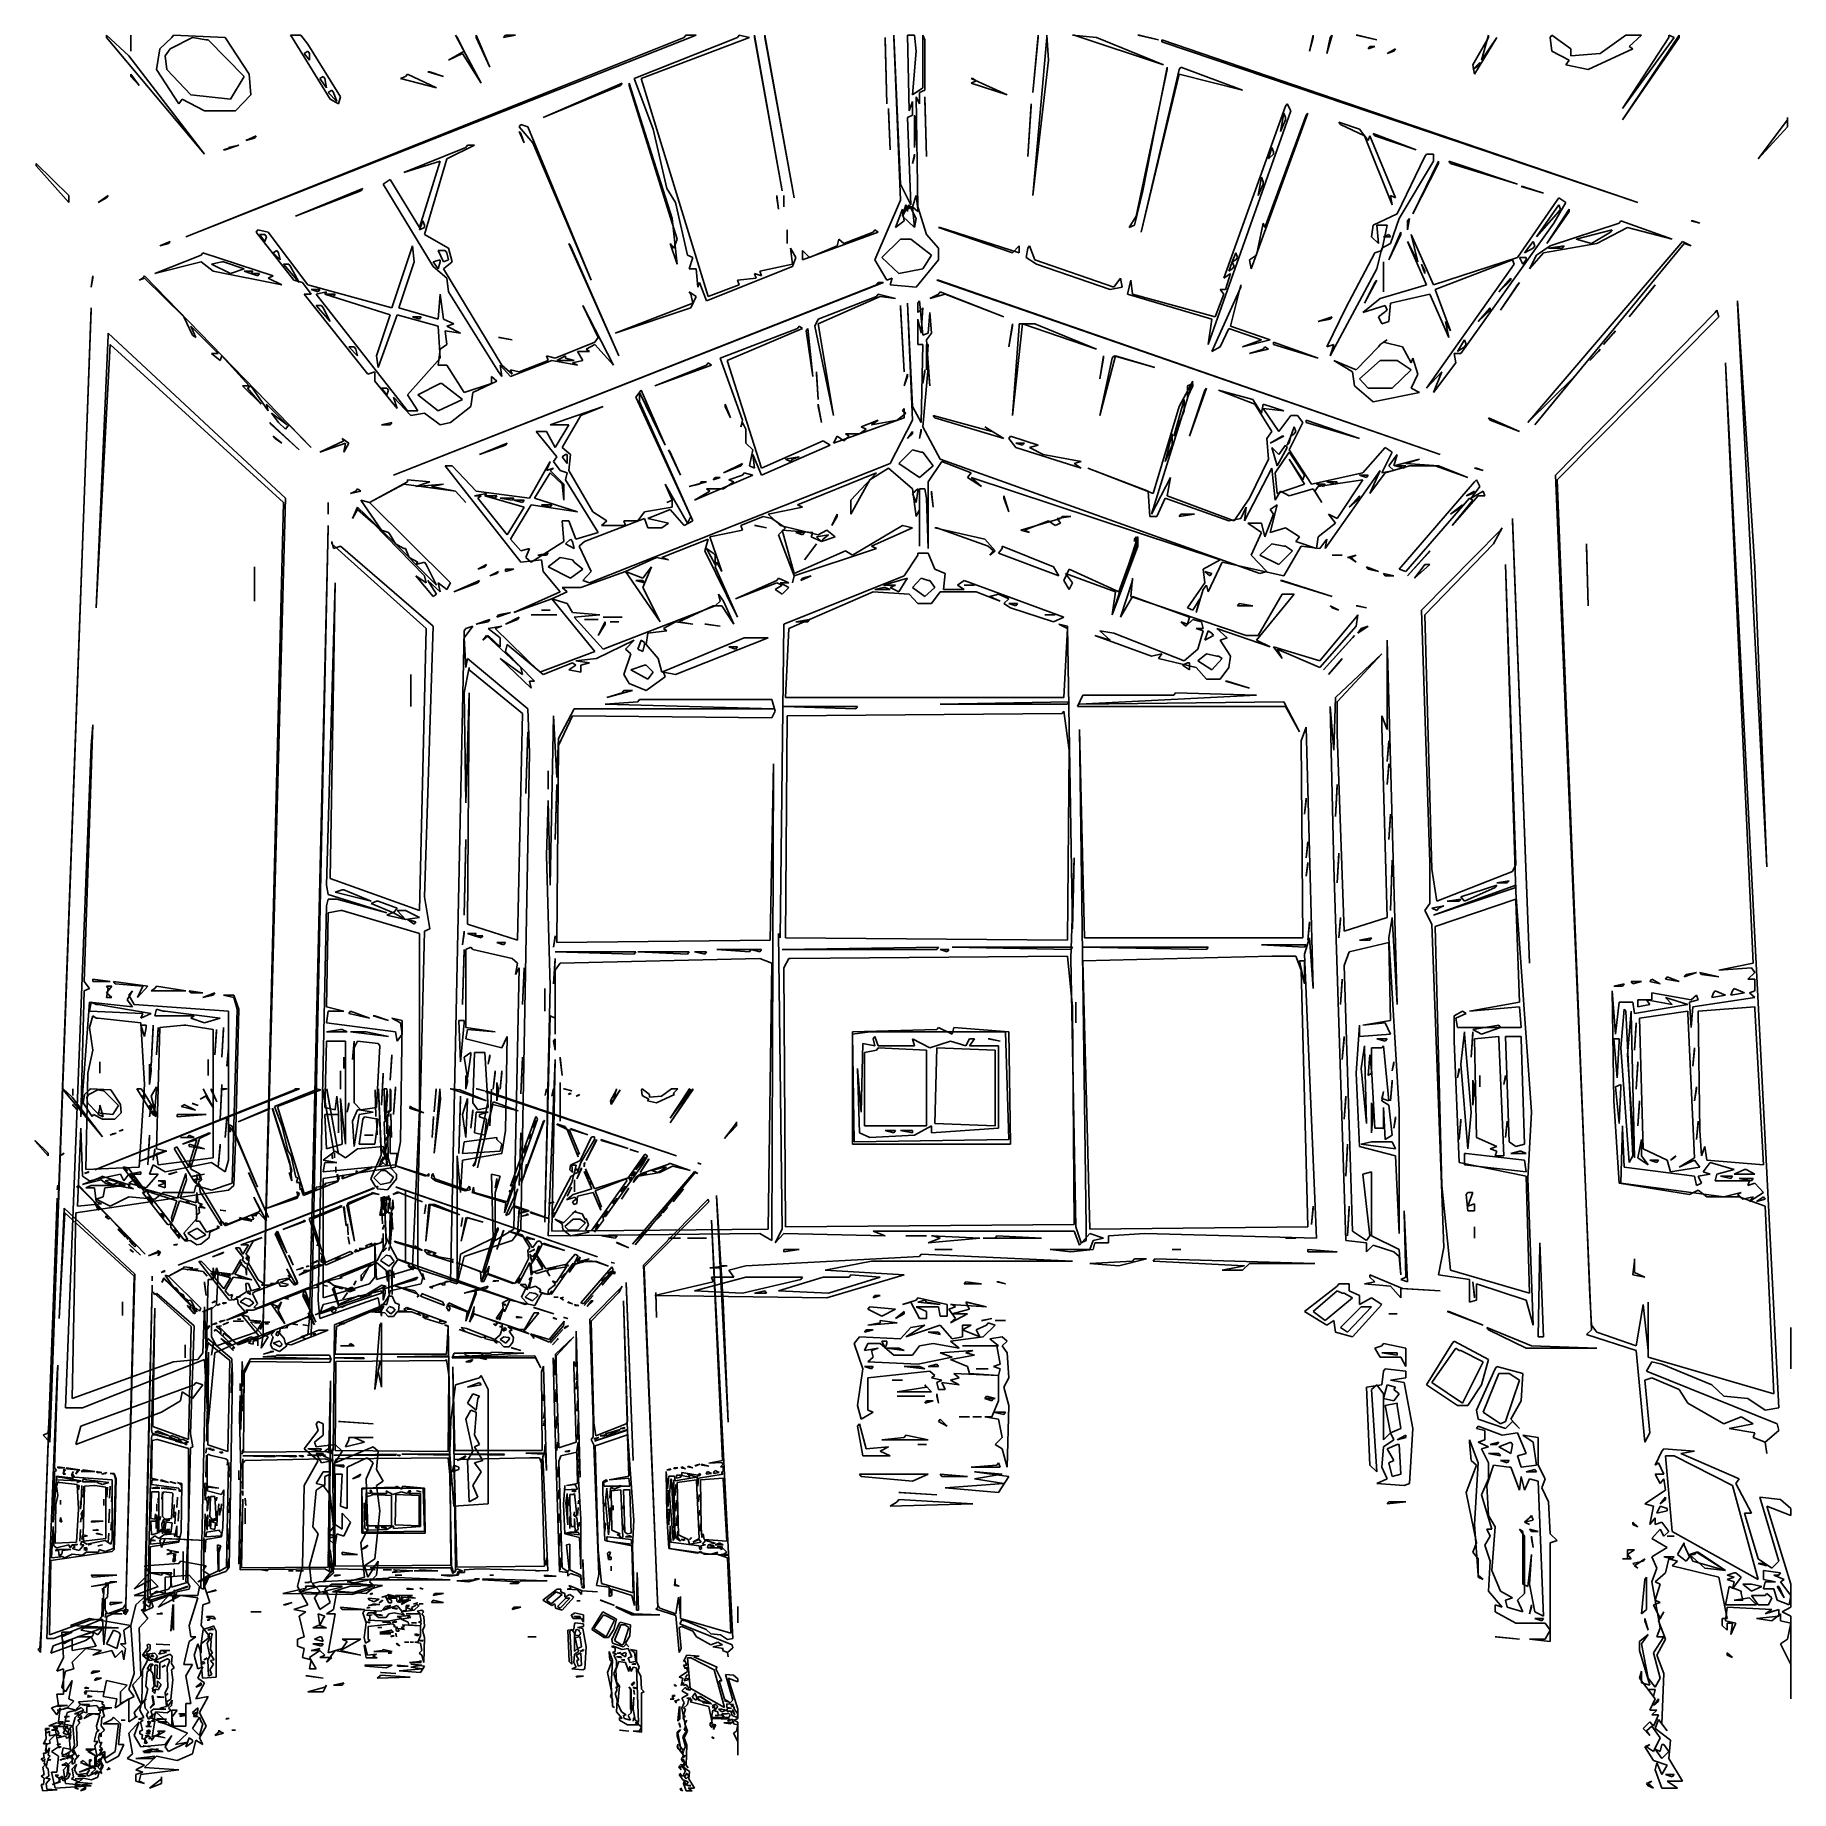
# Model space of a CAD drawing. Extents: x 10 to 24926, y 26 to 24942.
import ezdxf

# ---------------------------------------------------------------- set-up
doc = ezdxf.new("R2010")
doc.units = 0

msp = doc.modelspace()

# ---------------------------------------------------------------- linework, layer by layer
for p, q in [((1024.3529, 24942.1809, 13.0077), (1341.4146, 24649.5086, 130.0766)), ((1024.3529, 24909.6617, 26.0153), (1024.3529, 24942.1809, 13.0077)), ((1365.8039, 24942.1809, 13.0077), (1365.8039, 24714.5469, 104.0612)), ((1365.8039, 24909.6617, 26.0153), (1365.8039, 24942.1809, 13.0077)), ((1951.1484, 24909.6617, 26.0153), (1975.5378, 24942.1809, 13.0077)), ((1975.5378, 24942.1809, 13.0077), (2707.2185, 24909.6617, 26.0153)), ((9389.9019, 24942.1809, 13.0077), (2146.2633, 22080.4965, 1157.6814)), ((3634.014, 24942.1809, 13.0077), (3780.3501, 24942.1809, 13.0077)), ((3658.4033, 24909.6617, 26.0153), (3634.014, 24942.1809, 13.0077)), ((3780.3501, 24942.1809, 13.0077), (3877.9075, 24812.1043, 65.0383)), ((5975.3921, 24942.1809, 13.0077), (6341.2324, 24259.2789, 286.1684)), ((5999.7814, 24909.6617, 26.0153), (5975.3921, 24942.1809, 13.0077)), ((6268.0644, 24942.1809, 13.0077), (6463.1792, 24486.9129, 195.1148)), ((6268.0644, 24909.6617, 26.0153), (6268.0644, 24942.1809, 13.0077)), ((6829.0195, 24942.1809, 13.0077), (6658.294, 24909.6617, 26.0153)), ((6658.294, 24909.6617, 26.0153), (6682.6834, 24942.1809, 13.0077)), ((6682.6834, 24942.1809, 13.0077), (6829.0195, 24942.1809, 13.0077)), ((9219.1764, 24909.6617, 26.0153), (9243.5657, 24942.1809, 13.0077)), ((9243.5657, 24942.1809, 13.0077), (9389.9019, 24942.1809, 13.0077)), ((9975.2464, 24909.6617, 26.0153), (9999.6357, 24942.1809, 13.0077)), ((9999.6357, 24942.1809, 13.0077), (10145.9719, 24909.6617, 26.0153)), ((10219.1399, 24942.1809, 13.0077), (10609.3696, 22730.8793, 897.5283)), ((10219.1399, 24909.6617, 26.0153), (10219.1399, 24942.1809, 13.0077)), ((10365.4761, 24942.1809, 13.0077), (10780.0951, 22633.3219, 936.5512)), ((10365.4761, 24909.6617, 26.0153), (10365.4761, 24942.1809, 13.0077)), ((12194.6777, 24942.1809, 13.0077), (12292.2352, 22828.4367, 858.5053)), ((12194.6777, 24909.6617, 26.0153), (12194.6777, 24942.1809, 13.0077)), ((12414.1819, 23869.0492, 442.2603), (12389.7926, 24942.1809, 13.0077)), ((12389.7926, 24942.1809, 13.0077), (12487.35, 24942.1809, 13.0077)), ((12487.35, 24942.1809, 13.0077), (12511.7394, 24714.5469, 104.0612)), ((12609.2968, 24194.2406, 312.1837), (12609.2968, 24942.1809, 13.0077)), ((12609.2968, 24942.1809, 13.0077), (12633.6861, 24877.1426, 39.023)), ((14243.3836, 24942.1809, 13.0077), (14170.2155, 24129.2023, 338.1991)), ((14243.3836, 24909.6617, 26.0153), (14243.3836, 24942.1809, 13.0077)), ((14365.3304, 24942.1809, 13.0077), (14389.7197, 24584.4703, 156.0919)), ((14365.3304, 24909.6617, 26.0153), (14365.3304, 24942.1809, 13.0077)), ((14731.1707, 24942.1809, 13.0077), (15072.6217, 24909.6617, 26.0153)), ((14755.5601, 24942.1809, 13.0077), (14731.1707, 24942.1809, 13.0077)), ((16023.8065, 24519.432, 182.1072), (14755.5601, 24942.1809, 13.0077)), ((15657.9662, 24942.1809, 13.0077), (15950.6385, 24877.1426, 39.023)), ((15682.3556, 24942.1809, 13.0077), (15657.9662, 24942.1809, 13.0077)), ((15950.6385, 24877.1426, 39.023), (15682.3556, 24942.1809, 13.0077)), ((18145.6805, 24942.1809, 13.0077), (18096.9018, 24714.5469, 104.0612)), ((18145.6805, 24909.6617, 26.0153), (18145.6805, 24942.1809, 13.0077)), ((18413.9634, 24942.1809, 13.0077), (18340.7953, 24682.0277, 117.0689)), ((18389.574, 24909.6617, 26.0153), (18413.9634, 24942.1809, 13.0077)), ((18755.4144, 24942.1809, 13.0077), (19048.0866, 24877.1426, 39.023)), ((18779.8037, 24942.1809, 13.0077), (18755.4144, 24942.1809, 13.0077)), ((19048.0866, 24877.1426, 39.023), (18779.8037, 24942.1809, 13.0077)), ((20633.3947, 24942.1809, 13.0077), (20535.8373, 24584.4703, 156.0919)), ((20633.3947, 24909.6617, 26.0153), (20633.3947, 24942.1809, 13.0077)), ((21511.4115, 24909.6617, 26.0153), (21535.8009, 24942.1809, 13.0077)), ((21535.8009, 24942.1809, 13.0077), (21804.0838, 24747.066, 91.0536)), ((22218.7028, 24682.0277, 117.0689), (22584.5432, 24942.1809, 13.0077)), ((23340.6132, 24942.1809, 13.0077), (22535.7645, 23738.9727, 494.2909)), ((22584.5432, 24942.1809, 13.0077), (22804.0474, 24942.1809, 13.0077)), ((22804.0474, 24942.1809, 13.0077), (22633.3219, 24779.5852, 78.0459)), ((23194.2771, 24942.1809, 13.0077), (23267.4451, 24909.6617, 26.0153)), ((23194.2771, 24909.6617, 26.0153), (23194.2771, 24942.1809, 13.0077)), ((23340.6132, 24909.6617, 26.0153), (23340.6132, 24942.1809, 13.0077)), ((2414.5462, 23251.1855, 689.4058), (1024.3529, 24909.6617, 26.0153)), ((1365.8039, 24714.5469, 104.0612), (1365.8039, 24909.6617, 26.0153)), ((1731.6442, 24454.3937, 208.1225), (1780.4229, 24747.066, 91.0536)), ((1780.4229, 24747.066, 91.0536), (1951.1484, 24909.6617, 26.0153)), ((1926.7591, 24747.066, 91.0536), (1853.591, 24649.5086, 130.0766)), ((2243.8207, 24909.6617, 26.0153), (1926.7591, 24747.066, 91.0536)), ((2146.2633, 22080.4965, 1157.6814), (9219.1764, 24909.6617, 26.0153)), ((2438.9355, 24877.1426, 39.023), (2243.8207, 24909.6617, 26.0153)), ((2463.3249, 24877.1426, 39.023), (2438.9355, 24877.1426, 39.023)), ((2975.5014, 24356.8363, 247.1455), (2463.3249, 24877.1426, 39.023)), ((2707.2185, 24909.6617, 26.0153), (3048.6694, 24389.3555, 234.1378)), ((4194.9691, 24031.6449, 377.222), (3658.4033, 24909.6617, 26.0153)), ((3877.9075, 24714.5469, 104.0612), (3829.1288, 24682.0277, 117.0689)), ((3829.1288, 24682.0277, 117.0689), (3902.2969, 24584.4703, 156.0919)), ((3877.9075, 24812.1043, 65.0383), (4341.3053, 24064.1641, 364.2144)), ((3902.2969, 24682.0277, 117.0689), (3877.9075, 24714.5469, 104.0612)), ((3902.2969, 24584.4703, 156.0919), (3902.2969, 24682.0277, 117.0689)), ((5877.8347, 24584.4703, 156.0919), (6097.3389, 24714.5469, 104.0612)), ((6072.9495, 24682.0277, 117.0689), (5877.8347, 24584.4703, 156.0919)), ((6097.3389, 24714.5469, 104.0612), (5999.7814, 24909.6617, 26.0153)), ((6341.2324, 24259.2789, 286.1684), (6072.9495, 24682.0277, 117.0689)), ((6463.1792, 24486.9129, 195.1148), (6268.0644, 24909.6617, 26.0153)), ((8511.8851, 24324.3172, 260.1531), (9975.2464, 24909.6617, 26.0153)), ((10145.9719, 24909.6617, 26.0153), (8609.4425, 24324.3172, 260.1531)), ((10609.3696, 22730.8793, 897.5283), (10219.1399, 24909.6617, 26.0153)), ((10780.0951, 22633.3219, 936.5512), (10365.4761, 24909.6617, 26.0153)), ((12072.731, 24909.6617, 26.0153), (12097.1203, 23966.6066, 403.2373)), ((12072.731, 24877.1426, 39.023), (12072.731, 24909.6617, 26.0153)), ((12097.1203, 23966.6066, 403.2373), (12072.731, 24877.1426, 39.023)), ((12292.2352, 22600.8027, 949.5589), (12194.6777, 24909.6617, 26.0153)), ((12511.7394, 24714.5469, 104.0612), (12462.9606, 24096.6832, 351.2067)), ((12633.6861, 24877.1426, 39.023), (12633.6861, 24161.7215, 325.1914)), ((14170.2155, 24129.2023, 338.1991), (14243.3836, 24909.6617, 26.0153)), ((14170.2155, 22665.841, 923.5436), (14365.3304, 24909.6617, 26.0153)), ((15072.6217, 24909.6617, 26.0153), (16023.8065, 24519.432, 182.1072)), ((15999.4172, 24877.1426, 39.023), (22755.2687, 22568.2836, 962.5666)), ((15999.4172, 24844.6234, 52.0306), (15999.4172, 24877.1426, 39.023)), ((22755.2687, 22568.2836, 962.5666), (15999.4172, 24844.6234, 52.0306)), ((18096.9018, 24714.5469, 104.0612), (18145.6805, 24909.6617, 26.0153)), ((18340.7953, 24682.0277, 117.0689), (18389.574, 24909.6617, 26.0153)), ((19023.6973, 24779.5852, 78.0459), (18926.1398, 24747.066, 91.0536)), ((18926.1398, 24747.066, 91.0536), (18950.5292, 24779.5852, 78.0459)), ((18950.5292, 24779.5852, 78.0459), (19023.6973, 24779.5852, 78.0459)), ((19316.3695, 24747.066, 91.0536), (19194.4228, 24682.0277, 117.0689)), ((19194.4228, 24682.0277, 117.0689), (19291.9802, 24714.5469, 104.0612)), ((19291.9802, 24714.5469, 104.0612), (19316.3695, 24747.066, 91.0536)), ((20413.8905, 24519.432, 182.1072), (20633.3947, 24909.6617, 26.0153)), ((20755.3415, 24909.6617, 26.0153), (20438.2799, 24389.3555, 234.1378)), ((20535.8373, 24584.4703, 156.0919), (20755.3415, 24909.6617, 26.0153)), ((21535.8009, 24714.5469, 104.0612), (21511.4115, 24909.6617, 26.0153)), ((21779.6944, 24584.4703, 156.0919), (21535.8009, 24714.5469, 104.0612)), ((21804.0838, 24747.066, 91.0536), (21804.0838, 24649.5086, 130.0766)), ((21804.0838, 24649.5086, 130.0766), (22218.7028, 24682.0277, 117.0689)), ((22682.1006, 24747.066, 91.0536), (22047.9773, 24454.3937, 208.1225)), ((23267.4451, 24909.6617, 26.0153), (22535.7645, 23901.5684, 429.2527)), ((22535.7645, 23901.5684, 429.2527), (23194.2771, 24909.6617, 26.0153)), ((22535.7645, 23738.9727, 494.2909), (23340.6132, 24909.6617, 26.0153)), ((22633.3219, 24779.5852, 78.0459), (22682.1006, 24747.066, 91.0536)), ((1341.4146, 24649.5086, 130.0766), (2414.5462, 23251.1855, 689.4058)), ((2048.7059, 23966.6066, 403.2373), (1731.6442, 24454.3937, 208.1225)), ((1853.591, 24649.5086, 130.0766), (1877.9804, 24454.3937, 208.1225)), ((1877.9804, 24454.3937, 208.1225), (2219.4313, 24096.6832, 351.2067)), ((5585.1624, 24421.8746, 221.1302), (5804.6666, 24356.8363, 247.1455)), ((5609.5518, 24421.8746, 221.1302), (5585.1624, 24421.8746, 221.1302)), ((5804.6666, 24356.8363, 247.1455), (5609.5518, 24421.8746, 221.1302)), ((14389.7197, 24584.4703, 156.0919), (14170.2155, 22665.841, 923.5436)), ((15633.5769, 22373.1688, 1040.6125), (16072.5853, 24454.3937, 208.1225)), ((15706.7449, 22145.5348, 1131.6661), (16243.3107, 24454.3937, 208.1225)), ((16072.5853, 24486.9129, 195.1148), (15731.1343, 22730.8793, 897.5283)), ((16072.5853, 24454.3937, 208.1225), (16072.5853, 24486.9129, 195.1148)), ((16243.3107, 24454.3937, 208.1225), (16267.7001, 24486.9129, 195.1148)), ((16267.7001, 24486.9129, 195.1148), (17145.7169, 24161.7215, 325.1914)), ((20511.4479, 24551.9512, 169.0995), (20413.8905, 24454.3937, 208.1225)), ((20438.2799, 24389.3555, 234.1378), (20413.8905, 24519.432, 182.1072)), ((20413.8905, 24454.3937, 208.1225), (20511.4479, 24519.432, 182.1072)), ((20511.4479, 24519.432, 182.1072), (20511.4479, 24551.9512, 169.0995)), ((21730.9157, 24519.432, 182.1072), (21779.6944, 24584.4703, 156.0919)), ((22047.9773, 24454.3937, 208.1225), (21730.9157, 24519.432, 182.1072)), ((1365.8039, 24389.3555, 234.1378), (1487.7507, 24226.7598, 299.1761)), ((1365.8039, 24356.8363, 247.1455), (1365.8039, 24389.3555, 234.1378)), ((1487.7507, 24226.7598, 299.1761), (1365.8039, 24356.8363, 247.1455)), ((2780.3865, 24031.6449, 377.222), (2975.5014, 24356.8363, 247.1455)), ((3048.6694, 24389.3555, 234.1378), (3073.0588, 24096.6832, 351.2067)), ((4097.4117, 24356.8363, 247.1455), (4048.633, 24324.3172, 260.1531)), ((4048.633, 24324.3172, 260.1531), (4146.1904, 24194.2406, 312.1837)), ((4121.8011, 24324.3172, 260.1531), (4097.4117, 24356.8363, 247.1455)), ((4146.1904, 24194.2406, 312.1837), (4121.8011, 24324.3172, 260.1531)), ((5194.9327, 24324.3172, 260.1531), (5268.1008, 24356.8363, 247.1455)), ((5707.1092, 24194.2406, 312.1837), (5194.9327, 24324.3172, 260.1531)), ((5268.1008, 24356.8363, 247.1455), (5292.4901, 24389.3555, 234.1378)), ((5292.4901, 24389.3555, 234.1378), (5707.1092, 24194.2406, 312.1837)), ((8341.1596, 24259.2789, 286.1684), (7219.2492, 23771.4918, 481.2833)), ((7219.2492, 23771.4918, 481.2833), (8316.7702, 24226.7598, 299.1761)), ((8316.7702, 24226.7598, 299.1761), (8341.1596, 24259.2789, 286.1684)), ((8438.717, 24259.2789, 286.1684), (9048.4509, 22340.6496, 1053.6202)), ((8438.717, 24226.7598, 299.1761), (8438.717, 24259.2789, 286.1684)), ((9121.6189, 22047.9773, 1170.6891), (8438.717, 24226.7598, 299.1761)), ((8780.168, 23608.8961, 546.3216), (8511.8851, 24324.3172, 260.1531)), ((8609.4425, 24324.3172, 260.1531), (9560.6273, 21234.9988, 1495.8805)), ((12462.9606, 24096.6832, 351.2067), (12609.2968, 24194.2406, 312.1837)), ((13292.1987, 24324.3172, 260.1531), (13804.3752, 24096.6832, 351.2067)), ((13316.5881, 24324.3172, 260.1531), (13292.1987, 24324.3172, 260.1531)), ((13292.1987, 24259.2789, 286.1684), (13365.3668, 24291.798, 273.1608)), ((13804.3752, 24096.6832, 351.2067), (13292.1987, 24259.2789, 286.1684)), ((13365.3668, 24291.798, 273.1608), (13316.5881, 24324.3172, 260.1531)), ((16243.3107, 24389.3555, 234.1378), (15706.7449, 22145.5348, 1131.6661)), ((17145.7169, 24161.7215, 325.1914), (16243.3107, 24389.3555, 234.1378)), ((2097.4846, 24031.6449, 377.222), (2048.7059, 23966.6066, 403.2373)), ((2414.5462, 23869.0492, 442.2603), (2097.4846, 24031.6449, 377.222)), ((2219.4313, 24096.6832, 351.2067), (2780.3865, 24031.6449, 377.222)), ((3073.0588, 24096.6832, 351.2067), (2853.5546, 23869.0492, 442.2603)), ((4219.3585, 24161.7215, 325.1914), (4170.5798, 24129.2023, 338.1991)), ((4170.5798, 24129.2023, 338.1991), (4292.5266, 23999.1258, 390.2297)), ((4316.9159, 23966.6066, 403.2373), (4194.9691, 24031.6449, 377.222)), ((4243.7479, 24129.2023, 338.1991), (4219.3585, 24161.7215, 325.1914)), ((4292.5266, 23999.1258, 390.2297), (4243.7479, 24129.2023, 338.1991)), ((4341.3053, 24064.1641, 364.2144), (4316.9159, 23966.6066, 403.2373)), ((12462.9606, 23999.1258, 390.2297), (12414.1819, 23869.0492, 442.2603)), ((12462.9606, 23804.0109, 468.2756), (12462.9606, 23999.1258, 390.2297)), ((12560.5181, 23966.6066, 403.2373), (12511.7394, 24064.1641, 364.2144)), ((12511.7394, 24064.1641, 364.2144), (12536.1287, 22503.2453, 988.5819)), ((12633.6861, 24161.7215, 325.1914), (12560.5181, 24129.2023, 338.1991)), ((12560.5181, 24129.2023, 338.1991), (12560.5181, 23966.6066, 403.2373)), ((12633.6861, 24064.1641, 364.2144), (12658.0755, 23218.6664, 702.4134)), ((12633.6861, 24031.6449, 377.222), (12633.6861, 24064.1641, 364.2144)), ((12658.0755, 23218.6664, 702.4134), (12633.6861, 24031.6449, 377.222)), ((14145.8262, 23966.6066, 403.2373), (14097.0475, 23218.6664, 702.4134)), ((14097.0475, 23218.6664, 702.4134), (14145.8262, 23934.0875, 416.245)), ((14145.8262, 23934.0875, 416.245), (14145.8262, 23966.6066, 403.2373)), ((16877.434, 21495.152, 1391.8192), (17755.4508, 23934.0875, 416.245)), ((17755.4508, 23934.0875, 416.245), (17779.8401, 23966.6066, 403.2373)), ((17779.8401, 23966.6066, 403.2373), (17828.6188, 23869.0492, 442.2603)), ((2853.5546, 23869.0492, 442.2603), (2414.5462, 23869.0492, 442.2603)), ((6877.7982, 23641.4152, 533.3139), (6902.1876, 23673.9344, 520.3063)), ((6902.1876, 23673.9344, 520.3063), (6999.745, 23641.4152, 533.3139)), ((12121.5097, 23901.5684, 429.2527), (12145.899, 23316.2238, 663.3905)), ((12121.5097, 23869.0492, 442.2603), (12121.5097, 23901.5684, 429.2527)), ((12145.899, 23316.2238, 663.3905), (12121.5097, 23869.0492, 442.2603)), ((12389.7926, 23771.4918, 481.2833), (12462.9606, 23804.0109, 468.2756)), ((12438.5713, 22535.7645, 975.5742), (12389.7926, 23771.4918, 481.2833)), ((12511.7394, 23706.4535, 507.2986), (12487.35, 23804.0109, 468.2756)), ((12487.35, 23804.0109, 468.2756), (12487.35, 23348.743, 650.3828)), ((12487.35, 23348.743, 650.3828), (12511.7394, 23673.9344, 520.3063)), ((12511.7394, 23673.9344, 520.3063), (12511.7394, 23706.4535, 507.2986)), ((17828.6188, 23869.0492, 442.2603), (16657.9298, 20552.0969, 1769.0413)), ((18072.5124, 23836.5301, 455.268), (17267.6637, 21625.2285, 1339.7886)), ((17462.7785, 22210.573, 1105.6508), (18048.123, 23804.0109, 468.2756)), ((17731.0614, 23836.5301, 455.268), (17682.2827, 23576.377, 559.3292)), ((17682.2827, 23576.377, 559.3292), (17755.4508, 23738.9727, 494.2909)), ((17755.4508, 23771.4918, 481.2833), (17731.0614, 23836.5301, 455.268)), ((17755.4508, 23738.9727, 494.2909), (17755.4508, 23771.4918, 481.2833)), ((18048.123, 23804.0109, 468.2756), (18072.5124, 23836.5301, 455.268)), ((18511.5208, 23706.4535, 507.2986), (18804.1931, 23608.8961, 546.3216)), ((18535.9102, 23673.9344, 520.3063), (18511.5208, 23706.4535, 507.2986)), ((18877.3611, 23511.3387, 585.3445), (18535.9102, 23673.9344, 520.3063)), ((24462.5235, 23186.1473, 715.4211), (24877.1426, 23738.9727, 494.2909)), ((24877.1426, 23771.4918, 481.2833), (24877.1426, 23641.4152, 533.3139)), ((24877.1426, 23738.9727, 494.2909), (24877.1426, 23771.4918, 481.2833)), ((3146.2269, 23511.3387, 585.3445), (2999.8907, 23446.3004, 611.3598)), ((2999.8907, 23446.3004, 611.3598), (3121.8375, 23478.8195, 598.3522)), ((3121.8375, 23478.8195, 598.3522), (3146.2269, 23511.3387, 585.3445)), ((7072.9131, 23413.7812, 624.3675), (6877.7982, 23641.4152, 533.3139)), ((6877.7982, 23576.377, 559.3292), (6950.9663, 23413.7812, 624.3675)), ((6902.1876, 23543.8578, 572.3369), (6877.7982, 23576.377, 559.3292)), ((6950.9663, 23413.7812, 624.3675), (6902.1876, 23543.8578, 572.3369)), ((6999.745, 23641.4152, 533.3139), (7902.1512, 21462.6328, 1404.8269)), ((8975.2828, 22763.3984, 884.5206), (8780.168, 23608.8961, 546.3216)), ((18804.1931, 23608.8961, 546.3216), (18926.1398, 23446.3004, 611.3598)), ((19267.5908, 22535.7645, 975.5742), (18877.3611, 23511.3387, 585.3445)), ((18926.1398, 23446.3004, 611.3598), (18950.5292, 23511.3387, 585.3445)), ((18950.5292, 23511.3387, 585.3445), (19316.3695, 22633.3219, 936.5512)), ((18999.3079, 23543.8578, 572.3369), (19609.0418, 23316.2238, 663.3905)), ((19023.6973, 23511.3387, 585.3445), (18999.3079, 23543.8578, 572.3369)), ((19609.0418, 23316.2238, 663.3905), (19023.6973, 23511.3387, 585.3445)), ((24877.1426, 23641.4152, 533.3139), (24462.5235, 23186.1473, 715.4211)), ((2682.8291, 23316.2238, 663.3905), (2902.3333, 23381.2621, 637.3752)), ((2707.2185, 23316.2238, 663.3905), (2682.8291, 23316.2238, 663.3905)), ((2902.3333, 23381.2621, 637.3752), (2707.2185, 23316.2238, 663.3905)), ((2755.9972, 23348.743, 650.3828), (2902.3333, 23381.2621, 637.3752)), ((2780.3865, 23348.743, 650.3828), (2755.9972, 23348.743, 650.3828)), ((2902.3333, 23381.2621, 637.3752), (2780.3865, 23348.743, 650.3828)), ((5243.7114, 22991.0324, 793.467), (6121.7282, 23348.743, 650.3828)), ((5853.4453, 23186.1473, 715.4211), (5536.3837, 22113.0156, 1144.6738)), ((6243.675, 23381.2621, 637.3752), (5853.4453, 23186.1473, 715.4211)), ((6121.7282, 23348.743, 650.3828), (6146.1176, 23381.2621, 637.3752)), ((6146.1176, 23381.2621, 637.3752), (6243.675, 23381.2621, 637.3752)), ((7902.1512, 21462.6328, 1404.8269), (7072.9131, 23413.7812, 624.3675)), ((12487.35, 23251.1855, 689.4058), (12462.9606, 23121.109, 741.4364)), ((12462.9606, 23121.109, 741.4364), (12487.35, 23218.6664, 702.4134)), ((12487.35, 23218.6664, 702.4134), (12487.35, 23251.1855, 689.4058)), ((17560.3359, 23348.743, 650.3828), (17511.5572, 23186.1473, 715.4211)), ((17511.5572, 23186.1473, 715.4211), (17584.7253, 23251.1855, 689.4058)), ((17584.7253, 23283.7047, 676.3981), (17560.3359, 23348.743, 650.3828)), ((17584.7253, 23251.1855, 689.4058), (17584.7253, 23283.7047, 676.3981)), ((19340.7589, 22405.6879, 1027.6048), (19730.9886, 23218.6664, 702.4134)), ((19730.9886, 23218.6664, 702.4134), (19755.3779, 23251.1855, 689.4058)), ((19755.3779, 23251.1855, 689.4058), (19852.9354, 23251.1855, 689.4058)), ((19852.9354, 23251.1855, 689.4058), (19852.9354, 23153.6281, 728.4287)), ((24.3894, 23121.109, 741.4364), (487.7871, 22665.841, 923.5436)), ((24.3894, 23088.5898, 754.4441), (24.3894, 23121.109, 741.4364)), ((487.7871, 22568.2836, 962.5666), (24.3894, 23088.5898, 754.4441)), ((5755.8879, 23153.6281, 728.4287), (5243.7114, 22991.0324, 793.467)), ((5463.2156, 22210.573, 1105.6508), (5755.8879, 23153.6281, 728.4287)), ((17413.9998, 22925.9941, 819.4823), (17365.2211, 22665.841, 923.5436)), ((17438.3892, 22860.9559, 845.4977), (17413.9998, 22925.9941, 819.4823)), ((19852.9354, 23153.6281, 728.4287), (19365.1482, 22340.6496, 1053.6202)), ((19926.1034, 23153.6281, 728.4287), (19560.2631, 22405.6879, 1027.6048)), ((19560.2631, 22405.6879, 1027.6048), (19926.1034, 23121.109, 741.4364)), ((19926.1034, 23121.109, 741.4364), (19926.1034, 23153.6281, 728.4287)), ((20072.4396, 23153.6281, 728.4287), (21048.0138, 22828.4367, 858.5053)), ((20096.8289, 23121.109, 741.4364), (20072.4396, 23153.6281, 728.4287)), ((21048.0138, 22828.4367, 858.5053), (20096.8289, 23121.109, 741.4364)), ((4658.3669, 22763.3984, 884.5206), (3707.182, 22373.1688, 1040.6125)), ((3707.182, 22373.1688, 1040.6125), (4633.9775, 22730.8793, 897.5283)), ((4633.9775, 22730.8793, 897.5283), (4658.3669, 22763.3984, 884.5206)), ((4951.0392, 22828.4367, 858.5053), (5048.5966, 22893.475, 832.49)), ((5658.3305, 21657.7477, 1326.7809), (4951.0392, 22828.4367, 858.5053)), ((5048.5966, 22893.475, 832.49), (5463.2156, 22210.573, 1105.6508)), ((9097.2296, 22568.2836, 962.5666), (8975.2828, 22763.3984, 884.5206)), ((12292.2352, 22828.4367, 858.5053), (12438.5713, 22535.7645, 975.5742)), ((15731.1343, 22730.8793, 897.5283), (15609.1875, 22243.0922, 1092.6431)), ((17365.2211, 22665.841, 923.5436), (17438.3892, 22828.4367, 858.5053)), ((17438.3892, 22828.4367, 858.5053), (17438.3892, 22860.9559, 845.4977)), ((21096.7925, 22795.9176, 871.513), (21413.8541, 22698.3602, 910.5359)), ((21121.1818, 22795.9176, 871.513), (21096.7925, 22795.9176, 871.513)), ((21413.8541, 22698.3602, 910.5359), (21121.1818, 22795.9176, 871.513)), ((487.7871, 22665.841, 923.5436), (487.7871, 22568.2836, 962.5666)), ((1048.7423, 22665.841, 923.5436), (902.4062, 22568.2836, 962.5666)), ((902.4062, 22568.2836, 962.5666), (1024.3529, 22633.3219, 936.5512)), ((1024.3529, 22633.3219, 936.5512), (1048.7423, 22665.841, 923.5436)), ((9267.9551, 21820.3434, 1261.7427), (9097.2296, 22568.2836, 962.5666)), ((10536.2016, 22665.841, 923.5436), (10560.5909, 22470.7262, 1001.5895)), ((10536.2016, 22633.3219, 936.5512), (10536.2016, 22665.841, 923.5436)), ((10560.5909, 22470.7262, 1001.5895), (10536.2016, 22633.3219, 936.5512)), ((10633.759, 22665.841, 923.5436), (10633.759, 22503.2453, 988.5819)), ((10633.759, 22633.3219, 936.5512), (10633.759, 22665.841, 923.5436)), ((10633.759, 22503.2453, 988.5819), (10633.759, 22633.3219, 936.5512)), ((11926.3948, 21755.3051, 1287.758), (12292.2352, 22600.8027, 949.5589)), ((12316.6245, 22470.7262, 1001.5895), (12219.0671, 22210.573, 1105.6508)), ((12365.4032, 22535.7645, 975.5742), (12316.6245, 22373.1688, 1040.6125)), ((12365.4032, 22535.7645, 975.5742), (12316.6245, 22373.1688, 1040.6125)), ((12389.7926, 22503.2453, 988.5819), (12316.6245, 22373.1688, 1040.6125)), ((12316.6245, 22438.207, 1014.5972), (12316.6245, 22470.7262, 1001.5895)), ((12341.0139, 22308.1305, 1066.6278), (12316.6245, 22438.207, 1014.5972)), ((12389.7926, 22470.7262, 1001.5895), (12365.4032, 22535.7645, 975.5742)), ((12389.7926, 22438.207, 1014.5972), (12365.4032, 22535.7645, 975.5742)), ((12414.1819, 22535.7645, 975.5742), (12389.7926, 22503.2453, 988.5819)), ((12462.9606, 22503.2453, 988.5819), (12389.7926, 22503.2453, 988.5819)), ((12389.7926, 22503.2453, 988.5819), (12389.7926, 22470.7262, 1001.5895)), ((12462.9606, 22503.2453, 988.5819), (12389.7926, 22470.7262, 1001.5895)), ((12389.7926, 22470.7262, 1001.5895), (12389.7926, 22438.207, 1014.5972)), ((12511.7394, 22340.6496, 1053.6202), (12414.1819, 22535.7645, 975.5742)), ((12511.7394, 22665.841, 923.5436), (12462.9606, 22503.2453, 988.5819)), ((12487.35, 22210.573, 1105.6508), (12462.9606, 22503.2453, 988.5819)), ((12462.9606, 22503.2453, 988.5819), (12536.1287, 22438.207, 1014.5972)), ((12487.35, 22210.573, 1105.6508), (12462.9606, 22503.2453, 988.5819)), ((12536.1287, 22470.7262, 1001.5895), (12511.7394, 22665.841, 923.5436)), ((12536.1287, 22503.2453, 988.5819), (12658.0755, 22113.0156, 1144.6738)), ((12536.1287, 22438.207, 1014.5972), (12536.1287, 22470.7262, 1001.5895)), ((19316.3695, 22633.3219, 936.5512), (19243.2015, 22665.841, 923.5436)), ((19243.2015, 22665.841, 923.5436), (19267.5908, 22535.7645, 975.5742)), ((21048.0138, 21787.8242, 1274.7503), (21608.9689, 22600.8027, 949.5589)), ((21633.3583, 22535.7645, 975.5742), (21316.2967, 22080.4965, 1157.6814)), ((21316.2967, 22080.4965, 1157.6814), (21633.3583, 22438.207, 1014.5972)), ((21779.6944, 22470.7262, 1001.5895), (21462.6328, 21982.9391, 1196.7044)), ((21462.6328, 21982.9391, 1196.7044), (21779.6944, 22438.207, 1014.5972)), ((21730.9157, 22568.2836, 962.5666), (21560.1902, 22275.6113, 1079.6355)), ((21608.9689, 22600.8027, 949.5589), (21633.3583, 22633.3219, 936.5512)), ((21633.3583, 22633.3219, 936.5512), (21730.9157, 22568.2836, 962.5666)), ((21657.7477, 22470.7262, 1001.5895), (21633.3583, 22535.7645, 975.5742)), ((21633.3583, 22438.207, 1014.5972), (21657.7477, 22470.7262, 1001.5895)), ((21779.6944, 22438.207, 1014.5972), (21779.6944, 22470.7262, 1001.5895)), ((3146.2269, 22145.5348, 1131.6661), (3170.6162, 22178.0539, 1118.6584)), ((3170.6162, 22178.0539, 1118.6584), (3316.9523, 22145.5348, 1131.6661)), ((5511.9943, 22308.1305, 1066.6278), (5463.2156, 22178.0539, 1118.6584)), ((5463.2156, 22178.0539, 1118.6584), (5536.3837, 22210.573, 1105.6508)), ((5536.3837, 22243.0922, 1092.6431), (5511.9943, 22308.1305, 1066.6278)), ((5536.3837, 22210.573, 1105.6508), (5536.3837, 22243.0922, 1092.6431)), ((9048.4509, 22340.6496, 1053.6202), (9121.6189, 21690.2668, 1313.7733)), ((10682.5377, 22178.0539, 1118.6584), (10682.5377, 21982.9391, 1196.7044)), ((10682.5377, 22145.5348, 1131.6661), (10682.5377, 22178.0539, 1118.6584)), ((11902.0055, 22145.5348, 1131.6661), (11926.3948, 22178.0539, 1118.6584)), ((11926.3948, 22178.0539, 1118.6584), (11975.1735, 22145.5348, 1131.6661)), ((12219.0671, 22210.573, 1105.6508), (12341.0139, 22308.1305, 1066.6278)), ((12316.6245, 22373.1688, 1040.6125), (12487.35, 22210.573, 1105.6508)), ((12316.6245, 22373.1688, 1040.6125), (12487.35, 22210.573, 1105.6508)), ((12316.6245, 22373.1688, 1040.6125), (12487.35, 22210.573, 1105.6508)), ((12487.35, 22210.573, 1105.6508), (12511.7394, 22340.6496, 1053.6202)), ((12828.801, 22210.573, 1105.6508), (13877.5433, 21852.8625, 1248.735)), ((12853.1903, 22210.573, 1105.6508), (12828.801, 22210.573, 1105.6508)), ((13975.1007, 21852.8625, 1248.735), (12853.1903, 22210.573, 1105.6508)), ((15536.0194, 22210.573, 1105.6508), (15633.5769, 22373.1688, 1040.6125)), ((15609.1875, 22243.0922, 1092.6431), (15536.0194, 22210.573, 1105.6508)), ((17340.8317, 21820.3434, 1261.7427), (17438.3892, 22275.6113, 1079.6355)), ((17438.3892, 22275.6113, 1079.6355), (17462.7785, 22210.573, 1105.6508)), ((18974.9186, 22080.4965, 1157.6814), (18999.3079, 22243.0922, 1092.6431)), ((18999.3079, 22243.0922, 1092.6431), (19340.7589, 22405.6879, 1027.6048)), ((19194.4228, 22243.0922, 1092.6431), (19048.0866, 22243.0922, 1092.6431)), ((19048.0866, 22243.0922, 1092.6431), (19072.476, 21982.9391, 1196.7044)), ((19121.2547, 21885.3816, 1235.7273), (19194.4228, 22243.0922, 1092.6431)), ((19365.1482, 22340.6496, 1053.6202), (19243.2015, 21982.9391, 1196.7044)), ((19511.4844, 22340.6496, 1053.6202), (19487.095, 22178.0539, 1118.6584)), ((19487.095, 22308.1305, 1066.6278), (19511.4844, 22340.6496, 1053.6202)), ((19487.095, 22178.0539, 1118.6584), (19487.095, 22308.1305, 1066.6278)), ((21560.1902, 22275.6113, 1079.6355), (20243.165, 20422.0203, 1821.0719)), ((21511.4115, 21950.4199, 1209.712), (22486.9857, 22275.6113, 1079.6355)), ((22389.4283, 22178.0539, 1118.6584), (21877.2519, 22047.9773, 1170.6891)), ((22608.9325, 22210.573, 1105.6508), (22169.9241, 21982.9391, 1196.7044)), ((22365.039, 22145.5348, 1131.6661), (22389.4283, 22178.0539, 1118.6584)), ((22486.9857, 22275.6113, 1079.6355), (22511.3751, 22308.1305, 1066.6278)), ((22511.3751, 22308.1305, 1066.6278), (23243.0558, 22047.9773, 1170.6891)), ((23243.0558, 22047.9773, 1170.6891), (22608.9325, 22210.573, 1105.6508)), ((23511.3387, 22308.1305, 1066.6278), (23633.2854, 22275.6113, 1079.6355)), ((23535.728, 22308.1305, 1066.6278), (23511.3387, 22308.1305, 1066.6278)), ((23633.2854, 22275.6113, 1079.6355), (23535.728, 22308.1305, 1066.6278)), ((1926.7591, 22015.4582, 1183.6967), (1780.4229, 21950.4199, 1209.712)), ((1780.4229, 21950.4199, 1209.712), (1902.3697, 21982.9391, 1196.7044)), ((1902.3697, 21982.9391, 1196.7044), (1926.7591, 22015.4582, 1183.6967)), ((3682.7927, 21462.6328, 1404.8269), (3146.2269, 22145.5348, 1131.6661)), ((3268.1736, 22113.0156, 1144.6738), (3195.0056, 22113.0156, 1144.6738)), ((3195.0056, 22113.0156, 1144.6738), (3268.1736, 22015.4582, 1183.6967)), ((3292.563, 22080.4965, 1157.6814), (3268.1736, 22113.0156, 1144.6738)), ((3268.1736, 22015.4582, 1183.6967), (3292.563, 22080.4965, 1157.6814)), ((3316.9523, 22145.5348, 1131.6661), (3877.9075, 21397.5945, 1430.8422)), ((5072.9859, 21072.4031, 1560.9187), (5365.6582, 21950.4199, 1209.712)), ((5365.6582, 21950.4199, 1209.712), (5390.0476, 21722.7859, 1300.7656)), ((5536.3837, 22113.0156, 1144.6738), (5877.8347, 21917.9008, 1222.7197)), ((7585.0896, 21982.9391, 1196.7044), (8292.3809, 20389.5012, 1834.0795)), ((7609.4789, 21950.4199, 1209.712), (7585.0896, 21982.9391, 1196.7044)), ((8292.3809, 20389.5012, 1834.0795), (7609.4789, 21950.4199, 1209.712)), ((9121.6189, 21690.2668, 1313.7733), (9024.0615, 21982.9391, 1196.7044)), ((9024.0615, 21982.9391, 1196.7044), (9072.8402, 21917.9008, 1222.7197)), ((9072.8402, 21917.9008, 1222.7197), (9121.6189, 22047.9773, 1170.6891)), ((10682.5377, 21982.9391, 1196.7044), (10682.5377, 22145.5348, 1131.6661)), ((11975.1735, 22145.5348, 1131.6661), (10902.0419, 21755.3051, 1287.758)), ((10999.5993, 21787.8242, 1274.7503), (11389.829, 21950.4199, 1209.712)), ((11389.829, 21950.4199, 1209.712), (11414.2184, 22047.9773, 1170.6891)), ((11414.2184, 22047.9773, 1170.6891), (11487.3864, 21982.9391, 1196.7044)), ((11487.3864, 21982.9391, 1196.7044), (11902.0055, 22145.5348, 1131.6661)), ((12292.2352, 22047.9773, 1170.6891), (12023.9522, 21787.8242, 1274.7503)), ((12414.1819, 22047.9773, 1170.6891), (12292.2352, 22047.9773, 1170.6891)), ((12438.5713, 22047.9773, 1170.6891), (12414.1819, 22047.9773, 1170.6891)), ((12731.2436, 21820.3434, 1261.7427), (12438.5713, 22047.9773, 1170.6891)), ((12658.0755, 22113.0156, 1144.6738), (12828.801, 21917.9008, 1222.7197)), ((13877.5433, 21852.8625, 1248.735), (13975.1007, 21950.4199, 1209.712)), ((13975.1007, 21950.4199, 1209.712), (13975.1007, 21852.8625, 1248.735)), ((14097.0475, 21917.9008, 1222.7197), (14121.4368, 21950.4199, 1209.712)), ((14121.4368, 21950.4199, 1209.712), (14194.6049, 21755.3051, 1287.758)), ((19072.476, 21982.9391, 1196.7044), (18974.9186, 22080.4965, 1157.6814)), ((19243.2015, 21982.9391, 1196.7044), (19121.2547, 21917.9008, 1222.7197)), ((19218.8121, 22113.0156, 1144.6738), (19145.644, 22080.4965, 1157.6814)), ((19145.644, 22080.4965, 1157.6814), (19243.2015, 22080.4965, 1157.6814)), ((19389.5376, 22145.5348, 1131.6661), (19218.8121, 21755.3051, 1287.758)), ((19218.8121, 21755.3051, 1287.758), (19389.5376, 22113.0156, 1144.6738)), ((19243.2015, 22080.4965, 1157.6814), (19218.8121, 22113.0156, 1144.6738)), ((19389.5376, 22113.0156, 1144.6738), (19389.5376, 22145.5348, 1131.6661)), ((19755.3779, 21397.5945, 1430.8422), (19487.095, 22015.4582, 1183.6967)), ((19487.095, 22015.4582, 1183.6967), (19633.4312, 21722.7859, 1300.7656)), ((19633.4312, 21722.7859, 1300.7656), (19535.8737, 22113.0156, 1144.6738)), ((19535.8737, 22113.0156, 1144.6738), (19852.9354, 21397.5945, 1430.8422)), ((21267.518, 22015.4582, 1183.6967), (21145.5712, 21852.8625, 1248.735)), ((21194.3499, 19446.4461, 2211.3016), (23365.0025, 21982.9391, 1196.7044)), ((21291.9073, 21950.4199, 1209.712), (21267.518, 22015.4582, 1183.6967)), ((21267.518, 21917.9008, 1222.7197), (21291.9073, 21950.4199, 1209.712)), ((23413.7812, 21982.9391, 1196.7044), (21291.9073, 19413.927, 2224.3092)), ((21316.2967, 21820.3434, 1261.7427), (21511.4115, 21950.4199, 1209.712)), ((22169.9241, 21982.9391, 1196.7044), (21413.8541, 21852.8625, 1248.735)), ((21706.5264, 21950.4199, 1209.712), (21487.0222, 21917.9008, 1222.7197)), ((21682.137, 21917.9008, 1222.7197), (21706.5264, 21950.4199, 1209.712)), ((21877.2519, 22047.9773, 1170.6891), (22096.7561, 21982.9391, 1196.7044)), ((22096.7561, 21982.9391, 1196.7044), (22365.039, 22145.5348, 1131.6661)), ((23365.0025, 21982.9391, 1196.7044), (23389.3919, 22015.4582, 1183.6967)), ((23389.3919, 22015.4582, 1183.6967), (23511.3387, 21950.4199, 1209.712)), ((23511.3387, 21950.4199, 1209.712), (23413.7812, 21982.9391, 1196.7044)), ((1707.2549, 21560.1902, 1365.8039), (2365.7675, 21820.3434, 1261.7427)), ((2365.7675, 21722.7859, 1300.7656), (1707.2549, 21560.1902, 1365.8039)), ((2365.7675, 21820.3434, 1261.7427), (2390.1568, 21852.8625, 1248.735)), ((2536.493, 21592.7094, 1352.7962), (2365.7675, 21722.7859, 1300.7656)), ((2390.1568, 21852.8625, 1248.735), (3390.1204, 21527.6711, 1378.8116)), ((2658.4397, 21722.7859, 1300.7656), (2512.1036, 21690.2668, 1313.7733)), ((2512.1036, 21690.2668, 1313.7733), (2780.3865, 21560.1902, 1365.8039)), ((2682.8291, 21722.7859, 1300.7656), (2658.4397, 21722.7859, 1300.7656)), ((2975.5014, 21625.2285, 1339.7886), (2682.8291, 21722.7859, 1300.7656)), ((3438.8991, 21885.3816, 1235.7273), (3390.1204, 21852.8625, 1248.735)), ((3390.1204, 21852.8625, 1248.735), (3487.6778, 21755.3051, 1287.758)), ((3463.2885, 21852.8625, 1248.735), (3438.8991, 21885.3816, 1235.7273)), ((3487.6778, 21755.3051, 1287.758), (3463.2885, 21852.8625, 1248.735)), ((3609.6246, 21690.2668, 1313.7733), (3536.4565, 21690.2668, 1313.7733)), ((3536.4565, 21690.2668, 1313.7733), (3755.9607, 21430.1137, 1417.8345)), ((3634.014, 21657.7477, 1326.7809), (3609.6246, 21690.2668, 1313.7733)), ((5390.0476, 21722.7859, 1300.7656), (5170.5434, 21072.4031, 1560.9187)), ((5755.8879, 21755.3051, 1287.758), (5658.3305, 21722.7859, 1300.7656)), ((5658.3305, 21722.7859, 1300.7656), (5731.4985, 21625.2285, 1339.7886)), ((5829.056, 21885.3816, 1235.7273), (5731.4985, 21885.3816, 1235.7273)), ((5731.4985, 21885.3816, 1235.7273), (5804.6666, 21722.7859, 1300.7656)), ((5731.4985, 21625.2285, 1339.7886), (5755.8879, 21722.7859, 1300.7656)), ((5755.8879, 21722.7859, 1300.7656), (5755.8879, 21755.3051, 1287.758)), ((5804.6666, 21722.7859, 1300.7656), (5877.8347, 21755.3051, 1287.758)), ((5926.6134, 21722.7859, 1300.7656), (5804.6666, 21625.2285, 1339.7886)), ((5853.4453, 21852.8625, 1248.735), (5829.056, 21885.3816, 1235.7273)), ((5877.8347, 21755.3051, 1287.758), (5853.4453, 21852.8625, 1248.735)), ((5877.8347, 21917.9008, 1222.7197), (5926.6134, 21722.7859, 1300.7656)), ((9341.1231, 21787.8242, 1274.7503), (9267.9551, 21820.3434, 1261.7427)), ((9292.3444, 21625.2285, 1339.7886), (9341.1231, 21787.8242, 1274.7503)), ((10292.308, 21592.7094, 1352.7962), (10755.7058, 21690.2668, 1313.7733)), ((10755.7058, 21690.2668, 1313.7733), (10731.3164, 21917.9008, 1222.7197)), ((10731.3164, 21917.9008, 1222.7197), (10804.4845, 21787.8242, 1274.7503)), ((10804.4845, 21787.8242, 1274.7503), (10755.7058, 21657.7477, 1326.7809)), ((10902.0419, 21755.3051, 1287.758), (10902.0419, 21885.3816, 1235.7273)), ((10902.0419, 21885.3816, 1235.7273), (10999.5993, 21787.8242, 1274.7503)), ((12097.1203, 21462.6328, 1404.8269), (11926.3948, 21755.3051, 1287.758)), ((12023.9522, 21787.8242, 1274.7503), (12267.8458, 21560.1902, 1365.8039)), ((12828.801, 21755.3051, 1287.758), (12511.7394, 21365.0754, 1443.8498)), ((12609.2968, 21625.2285, 1339.7886), (12731.2436, 21820.3434, 1261.7427)), ((12828.801, 21917.9008, 1222.7197), (12828.801, 21755.3051, 1287.758)), ((14072.6581, 21787.8242, 1274.7503), (14097.0475, 21917.9008, 1222.7197)), ((14218.9942, 21690.2668, 1313.7733), (14072.6581, 21787.8242, 1274.7503)), ((14194.6049, 21755.3051, 1287.758), (15316.5152, 21365.0754, 1443.8498)), ((15267.7365, 21332.5562, 1456.8575), (14218.9942, 21690.2668, 1313.7733)), ((16999.3808, 21722.7859, 1300.7656), (16950.6021, 21592.7094, 1352.7962)), ((17048.1595, 21852.8625, 1248.735), (16999.3808, 21722.7859, 1300.7656)), ((16999.3808, 21722.7859, 1300.7656), (17048.1595, 21755.3051, 1287.758)), ((17023.7701, 21657.7477, 1326.7809), (16999.3808, 21722.7859, 1300.7656)), ((17072.5488, 21787.8242, 1274.7503), (17048.1595, 21852.8625, 1248.735)), ((17048.1595, 21755.3051, 1287.758), (17072.5488, 21787.8242, 1274.7503)), ((17243.2743, 21755.3051, 1287.758), (17340.8317, 21820.3434, 1261.7427)), ((17267.6637, 21625.2285, 1339.7886), (17243.2743, 21755.3051, 1287.758)), ((18609.0782, 21072.4031, 1560.9187), (19023.6973, 21852.8625, 1248.735)), ((19023.6973, 21852.8625, 1248.735), (19121.2547, 21885.3816, 1235.7273)), ((19121.2547, 21917.9008, 1222.7197), (19048.0866, 21625.2285, 1339.7886)), ((19145.644, 21722.7859, 1300.7656), (19145.644, 21300.0371, 1469.8652)), ((19145.644, 21690.2668, 1313.7733), (19145.644, 21722.7859, 1300.7656)), ((19145.644, 21300.0371, 1469.8652), (19145.644, 21690.2668, 1313.7733)), ((19730.9886, 21592.7094, 1352.7962), (19682.2099, 21690.2668, 1313.7733)), ((19682.2099, 21690.2668, 1313.7733), (19730.9886, 21560.1902, 1365.8039)), ((19755.3779, 19934.2332, 2016.1867), (20999.2351, 21690.2668, 1313.7733)), ((19852.9354, 21397.5945, 1430.8422), (21048.0138, 21787.8242, 1274.7503)), ((20974.8457, 21755.3051, 1287.758), (19877.3247, 21332.5562, 1456.8575)), ((20999.2351, 21690.2668, 1313.7733), (20974.8457, 21755.3051, 1287.758)), ((21169.9605, 21787.8242, 1274.7503), (21072.4031, 21787.8242, 1274.7503)), ((21072.4031, 21787.8242, 1274.7503), (21121.1818, 21690.2668, 1313.7733)), ((21121.1818, 21690.2668, 1313.7733), (21169.9605, 21755.3051, 1287.758)), ((21145.5712, 21852.8625, 1248.735), (21267.518, 21917.9008, 1222.7197)), ((21169.9605, 21755.3051, 1287.758), (21169.9605, 21787.8242, 1274.7503)), ((21413.8541, 21852.8625, 1248.735), (21218.7393, 21625.2285, 1339.7886)), ((21218.7393, 21625.2285, 1339.7886), (21316.2967, 21820.3434, 1261.7427)), ((21487.0222, 21917.9008, 1222.7197), (21682.137, 21917.9008, 1222.7197)), ((829.2381, 21527.6711, 1378.8116), (804.8487, 21365.0754, 1443.8498)), ((804.8487, 21365.0754, 1443.8498), (829.2381, 21495.152, 1391.8192)), ((829.2381, 21495.152, 1391.8192), (829.2381, 21527.6711, 1378.8116)), ((1560.9187, 21495.152, 1391.8192), (1487.7507, 21462.6328, 1404.8269)), ((1487.7507, 21462.6328, 1404.8269), (1536.5294, 21495.152, 1391.8192)), ((1536.5294, 21495.152, 1391.8192), (1560.9187, 21527.6711, 1378.8116)), ((1560.9187, 21527.6711, 1378.8116), (3926.6862, 19088.7355, 2354.3858)), ((2121.8739, 20942.3266, 1612.9494), (1560.9187, 21495.152, 1391.8192)), ((3512.0672, 21397.5945, 1430.8422), (2536.493, 21592.7094, 1352.7962)), ((2780.3865, 21560.1902, 1365.8039), (2975.5014, 21625.2285, 1339.7886)), ((3097.4481, 21592.7094, 1352.7962), (2975.5014, 21592.7094, 1352.7962)), ((2975.5014, 21592.7094, 1352.7962), (3073.0588, 21560.1902, 1365.8039)), ((3073.0588, 21560.1902, 1365.8039), (3097.4481, 21592.7094, 1352.7962)), ((3195.0056, 21560.1902, 1365.8039), (3073.0588, 21560.1902, 1365.8039)), ((3073.0588, 21560.1902, 1365.8039), (3170.6162, 21527.6711, 1378.8116)), ((3170.6162, 21527.6711, 1378.8116), (3195.0056, 21560.1902, 1365.8039)), ((3390.1204, 21527.6711, 1378.8116), (3316.9523, 21495.152, 1391.8192)), ((3316.9523, 21495.152, 1391.8192), (3512.0672, 21397.5945, 1430.8422)), ((3755.9607, 21430.1137, 1417.8345), (3634.014, 21657.7477, 1326.7809)), ((3804.7395, 21430.1137, 1417.8345), (3682.7927, 21462.6328, 1404.8269)), ((3926.6862, 21267.518, 1482.8728), (3804.7395, 21430.1137, 1417.8345)), ((12048.3416, 21430.1137, 1417.8345), (5097.3753, 18698.5059, 2510.4777)), ((5853.4453, 21495.152, 1391.8192), (5658.3305, 21657.7477, 1326.7809)), ((5804.6666, 21625.2285, 1339.7886), (6633.9047, 20259.4246, 1886.1102)), ((5877.8347, 21300.0371, 1469.8652), (5853.4453, 21495.152, 1391.8192)), ((9389.9019, 21625.2285, 1339.7886), (9292.3444, 21625.2285, 1339.7886)), ((9414.2912, 21365.0754, 1443.8498), (9389.9019, 21625.2285, 1339.7886)), ((9438.6806, 21430.1137, 1417.8345), (9414.2912, 21365.0754, 1443.8498)), ((9536.238, 21169.9605, 1521.8958), (9438.6806, 21430.1137, 1417.8345)), ((10755.7058, 21657.7477, 1326.7809), (9536.238, 21169.9605, 1521.8958)), ((9975.2464, 21462.6328, 1404.8269), (10243.5293, 21495.152, 1391.8192)), ((9999.6357, 21397.5945, 1430.8422), (9975.2464, 21462.6328, 1404.8269)), ((10243.5293, 21495.152, 1391.8192), (10219.1399, 21560.1902, 1365.8039)), ((10219.1399, 21560.1902, 1365.8039), (10316.6974, 21527.6711, 1378.8116)), ((10316.6974, 21527.6711, 1378.8116), (10292.308, 21592.7094, 1352.7962)), ((11950.7842, 21397.5945, 1430.8422), (11975.1735, 21430.1137, 1417.8345)), ((11975.1735, 21430.1137, 1417.8345), (12048.3416, 21430.1137, 1417.8345)), ((12170.2884, 21495.152, 1391.8192), (12097.1203, 21462.6328, 1404.8269)), ((12145.899, 21397.5945, 1430.8422), (12170.2884, 21495.152, 1391.8192)), ((12267.8458, 21560.1902, 1365.8039), (12609.2968, 21625.2285, 1339.7886)), ((12804.4116, 21462.6328, 1404.8269), (19950.4928, 18991.1781, 2393.4088)), ((12828.801, 21462.6328, 1404.8269), (12804.4116, 21462.6328, 1404.8269)), ((19950.4928, 18991.1781, 2393.4088), (12828.801, 21462.6328, 1404.8269)), ((15316.5152, 21365.0754, 1443.8498), (15414.0727, 21495.152, 1391.8192)), ((15414.0727, 21495.152, 1391.8192), (15438.462, 21365.0754, 1443.8498)), ((15511.6301, 21267.518, 1482.8728), (15560.4088, 21462.6328, 1404.8269)), ((15560.4088, 21462.6328, 1404.8269), (15584.7981, 21267.518, 1482.8728)), ((16974.9914, 21560.1902, 1365.8039), (16877.434, 21495.152, 1391.8192)), ((16901.8233, 21332.5562, 1456.8575), (16974.9914, 21560.1902, 1365.8039)), ((16950.6021, 21592.7094, 1352.7962), (16999.3808, 21625.2285, 1339.7886)), ((16999.3808, 21625.2285, 1339.7886), (17023.7701, 21657.7477, 1326.7809)), ((19048.0866, 21625.2285, 1339.7886), (18389.574, 20389.5012, 1834.0795)), ((19048.0866, 21462.6328, 1404.8269), (18877.3611, 21137.4414, 1534.9034)), ((18877.3611, 21137.4414, 1534.9034), (19023.6973, 21430.1137, 1417.8345)), ((19023.6973, 21430.1137, 1417.8345), (19048.0866, 21462.6328, 1404.8269)), ((19730.9886, 21560.1902, 1365.8039), (19730.9886, 21592.7094, 1352.7962)), ((20950.4563, 21495.152, 1391.8192), (20779.7309, 21300.0371, 1469.8652)), ((20779.7309, 21300.0371, 1469.8652), (20950.4563, 21462.6328, 1404.8269)), ((21072.4031, 21430.1137, 1417.8345), (20804.1202, 21039.884, 1573.9264)), ((20950.4563, 21462.6328, 1404.8269), (20950.4563, 21495.152, 1391.8192)), ((21048.0138, 21397.5945, 1430.8422), (21072.4031, 21430.1137, 1417.8345)), ((4731.535, 20129.348, 1938.1408), (3829.1288, 21267.518, 1482.8728)), ((3829.1288, 21267.518, 1482.8728), (3926.6862, 21267.518, 1482.8728)), ((3877.9075, 21397.5945, 1430.8422), (5072.9859, 21072.4031, 1560.9187)), ((4048.633, 21332.5562, 1456.8575), (3926.6862, 21332.5562, 1456.8575)), ((3926.6862, 21332.5562, 1456.8575), (4024.2437, 21300.0371, 1469.8652)), ((4146.1904, 21300.0371, 1469.8652), (3999.8543, 21267.518, 1482.8728)), ((3999.8543, 21267.518, 1482.8728), (5292.4901, 19609.0418, 2146.2633)), ((4024.2437, 21300.0371, 1469.8652), (4048.633, 21332.5562, 1456.8575)), ((4121.8011, 21267.518, 1482.8728), (4146.1904, 21300.0371, 1469.8652)), ((5048.5966, 20974.8457, 1599.9417), (4121.8011, 21267.518, 1482.8728)), ((4268.1372, 21267.518, 1482.8728), (4146.1904, 21267.518, 1482.8728)), ((4146.1904, 21267.518, 1482.8728), (4243.7479, 21234.9988, 1495.8805)), ((4243.7479, 21234.9988, 1495.8805), (4268.1372, 21267.518, 1482.8728)), ((5097.3753, 18698.5059, 2510.4777), (11950.7842, 21397.5945, 1430.8422)), ((5731.4985, 20909.8074, 1625.957), (5755.8879, 21267.518, 1482.8728)), ((5755.8879, 21267.518, 1482.8728), (5804.6666, 20909.8074, 1625.957)), ((6585.126, 20161.8672, 1925.1331), (5877.8347, 21300.0371, 1469.8652)), ((9292.3444, 21300.0371, 1469.8652), (9389.9019, 21234.9988, 1495.8805)), ((9316.7338, 21267.518, 1482.8728), (9292.3444, 21300.0371, 1469.8652)), ((9341.1231, 21137.4414, 1534.9034), (9316.7338, 21267.518, 1482.8728)), ((9389.9019, 21234.9988, 1495.8805), (9316.7338, 21072.4031, 1560.9187)), ((9560.6273, 21234.9988, 1495.8805), (9999.6357, 21397.5945, 1430.8422)), ((11999.5629, 21234.9988, 1495.8805), (11121.5461, 20844.7691, 1651.9723)), ((11121.5461, 20909.8074, 1625.957), (11950.7842, 21234.9988, 1495.8805)), ((11950.7842, 21234.9988, 1495.8805), (11975.1735, 21267.518, 1482.8728)), ((11975.1735, 21267.518, 1482.8728), (12219.0671, 21202.4797, 1508.8881)), ((12219.0671, 21202.4797, 1508.8881), (11999.5629, 21234.9988, 1495.8805)), ((12511.7394, 21365.0754, 1443.8498), (12145.899, 21397.5945, 1430.8422)), ((12926.3584, 21267.518, 1482.8728), (12706.8542, 21202.4797, 1508.8881)), ((12706.8542, 21202.4797, 1508.8881), (12828.801, 21267.518, 1482.8728)), ((12828.801, 21267.518, 1482.8728), (12853.1903, 21300.0371, 1469.8652)), ((12853.1903, 21300.0371, 1469.8652), (13755.5965, 20942.3266, 1612.9494)), ((13755.5965, 20942.3266, 1612.9494), (12926.3584, 21267.518, 1482.8728)), ((15438.462, 21365.0754, 1443.8498), (15267.7365, 21332.5562, 1456.8575)), ((16706.7085, 20909.8074, 1625.957), (15511.6301, 21267.518, 1482.8728)), ((15584.7981, 21267.518, 1482.8728), (16755.4872, 20942.3266, 1612.9494)), ((16706.7085, 20454.5395, 1808.0642), (17121.3275, 21365.0754, 1443.8498)), ((16755.4872, 20942.3266, 1612.9494), (16877.434, 21267.518, 1482.8728)), ((16877.434, 21267.518, 1482.8728), (16828.6553, 21332.5562, 1456.8575)), ((16828.6553, 21332.5562, 1456.8575), (16901.8233, 21332.5562, 1456.8575)), ((17121.3275, 21397.5945, 1430.8422), (16974.9914, 20812.25, 1664.98)), ((17121.3275, 21365.0754, 1443.8498), (17121.3275, 21397.5945, 1430.8422)), ((18852.9718, 21007.3648, 1586.9341), (19096.8653, 21202.4797, 1508.8881)), ((19096.8653, 21202.4797, 1508.8881), (19755.3779, 21397.5945, 1430.8422)), ((19804.1566, 21267.518, 1482.8728), (19243.2015, 21137.4414, 1534.9034)), ((20072.4396, 20649.6543, 1730.0183), (19804.1566, 21267.518, 1482.8728)), ((19877.3247, 21332.5562, 1456.8575), (20096.8289, 20747.2117, 1690.9953)), ((20804.1202, 21039.884, 1573.9264), (21048.0138, 21397.5945, 1430.8422)), ((22999.1622, 21397.5945, 1430.8422), (22633.3219, 20942.3266, 1612.9494)), ((22633.3219, 20942.3266, 1612.9494), (22974.7729, 21365.0754, 1443.8498)), ((22974.7729, 21365.0754, 1443.8498), (22999.1622, 21397.5945, 1430.8422)), ((804.8487, 21072.4031, 1560.9187), (219.5042, 4975.4285, 7999.7086)), ((243.8936, 5788.407, 7674.5172), (804.8487, 21039.884, 1573.9264)), ((804.8487, 21039.884, 1573.9264), (804.8487, 21072.4031, 1560.9187)), ((2243.8207, 20682.1734, 1717.0106), (2121.8739, 20942.3266, 1612.9494)), ((4073.0224, 21104.9223, 1547.9111), (3999.8543, 21104.9223, 1547.9111)), ((3999.8543, 21104.9223, 1547.9111), (4194.9691, 20877.2883, 1638.9647)), ((4097.4117, 21072.4031, 1560.9187), (4073.0224, 21104.9223, 1547.9111)), ((4194.9691, 20877.2883, 1638.9647), (4097.4117, 21072.4031, 1560.9187)), ((4853.4817, 20389.5012, 1834.0795), (5048.5966, 20974.8457, 1599.9417)), ((5146.154, 20974.8457, 1599.9417), (4877.8711, 20226.9055, 1899.1178)), ((5731.4985, 20812.25, 1664.98), (5146.154, 20974.8457, 1599.9417)), ((5170.5434, 21072.4031, 1560.9187), (5731.4985, 20909.8074, 1625.957)), ((5487.605, 20942.3266, 1612.9494), (5365.6582, 20942.3266, 1612.9494)), ((5365.6582, 20942.3266, 1612.9494), (5463.2156, 20909.8074, 1625.957)), ((5463.2156, 20909.8074, 1625.957), (5487.605, 20942.3266, 1612.9494)), ((7999.7086, 20649.6543, 1730.0183), (7780.2044, 21104.9223, 1547.9111)), ((7780.2044, 21104.9223, 1547.9111), (8219.2128, 20259.4246, 1886.1102)), ((8243.6021, 20714.6926, 1704.003), (9341.1231, 21137.4414, 1534.9034)), ((9316.7338, 21072.4031, 1560.9187), (8243.6021, 20714.6926, 1704.003)), ((12292.2352, 21104.9223, 1547.9111), (12341.0139, 20161.8672, 1925.1331)), ((12292.2352, 21072.4031, 1560.9187), (12292.2352, 21104.9223, 1547.9111)), ((12341.0139, 20161.8672, 1925.1331), (12292.2352, 21072.4031, 1560.9187)), ((12462.9606, 19478.9652, 2198.2939), (12389.7926, 21137.4414, 1534.9034)), ((12389.7926, 21137.4414, 1534.9034), (12462.9606, 19674.0801, 2120.248)), ((12536.1287, 21137.4414, 1534.9034), (12560.5181, 21169.9605, 1521.8958)), ((12536.1287, 21007.3648, 1586.9341), (12536.1287, 21137.4414, 1534.9034)), ((12609.2968, 21072.4031, 1560.9187), (12536.1287, 21007.3648, 1586.9341)), ((12560.5181, 21169.9605, 1521.8958), (12609.2968, 20682.1734, 1717.0106)), ((12584.9074, 20714.6926, 1704.003), (12609.2968, 21072.4031, 1560.9187)), ((12682.4648, 20714.6926, 1704.003), (12706.8542, 21007.3648, 1586.9341)), ((12706.8542, 21007.3648, 1586.9341), (12731.2436, 20714.6926, 1704.003)), ((18413.9634, 20942.3266, 1612.9494), (18218.8485, 20877.2883, 1638.9647)), ((18340.7953, 20519.5777, 1782.0489), (18609.0782, 21072.4031, 1560.9187)), ((18389.574, 20909.8074, 1625.957), (18413.9634, 20942.3266, 1612.9494)), ((19170.0334, 21104.9223, 1547.9111), (18852.9718, 21007.3648, 1586.9341)), ((19072.476, 20942.3266, 1612.9494), (19194.4228, 21039.884, 1573.9264)), ((19121.2547, 20844.7691, 1651.9723), (19072.476, 20942.3266, 1612.9494)), ((19194.4228, 21039.884, 1573.9264), (19170.0334, 21104.9223, 1547.9111)), ((19243.2015, 21137.4414, 1534.9034), (19218.8121, 20877.2883, 1638.9647)), ((20657.7841, 21072.4031, 1560.9187), (20487.0586, 20877.2883, 1638.9647)), ((20487.0586, 20877.2883, 1638.9647), (20657.7841, 21039.884, 1573.9264)), ((20657.7841, 21039.884, 1573.9264), (20657.7841, 21072.4031, 1560.9187)), ((21584.5796, 18698.5059, 2510.4777), (23852.7896, 21007.3648, 1586.9341)), ((23901.5684, 20942.3266, 1612.9494), (21608.9689, 18633.4676, 2536.493)), ((23852.7896, 21007.3648, 1586.9341), (23877.179, 21039.884, 1573.9264)), ((23877.179, 21039.884, 1573.9264), (23901.5684, 20942.3266, 1612.9494)), ((24169.8513, 21169.9605, 1521.8958), (24413.7448, 17397.7402, 3030.7839)), ((24169.8513, 21137.4414, 1534.9034), (24169.8513, 21169.9605, 1521.8958)), ((24584.4703, 13137.7328, 4734.7869), (24169.8513, 21137.4414, 1534.9034)), ((878.0168, 16812.3957, 3264.9217), (1048.7423, 20682.1734, 1717.0106)), ((1048.7423, 20714.6926, 1704.003), (3560.8459, 18373.3145, 2640.5542)), ((1048.7423, 20682.1734, 1717.0106), (1048.7423, 20714.6926, 1704.003)), ((2609.661, 20422.0203, 1821.0719), (2219.4313, 20812.25, 1664.98)), ((2219.4313, 20812.25, 1664.98), (2292.5994, 20649.6543, 1730.0183)), ((2292.5994, 20649.6543, 1730.0183), (2243.8207, 20682.1734, 1717.0106)), ((5755.8879, 20356.982, 1847.0872), (5731.4985, 20812.25, 1664.98)), ((5804.6666, 20909.8074, 1625.957), (5951.0027, 20844.7691, 1651.9723)), ((6048.5602, 20714.6926, 1704.003), (5829.056, 20747.2117, 1690.9953)), ((5829.056, 20747.2117, 1690.9953), (5853.4453, 20552.0969, 1769.0413)), ((5951.0027, 20844.7691, 1651.9723), (5853.4453, 20812.25, 1664.98)), ((5853.4453, 20812.25, 1664.98), (6048.5602, 20714.6926, 1704.003)), ((9731.3528, 20356.982, 1847.0872), (10828.8738, 20779.7309, 1677.9877)), ((10902.0419, 20779.7309, 1677.9877), (9828.9103, 20324.4629, 1860.0948)), ((10828.8738, 20779.7309, 1677.9877), (10853.2632, 20812.25, 1664.98)), ((10853.2632, 20812.25, 1664.98), (10902.0419, 20779.7309, 1677.9877)), ((10950.8206, 20747.2117, 1690.9953), (10975.21, 20779.7309, 1677.9877)), ((11048.378, 20096.8289, 1951.1484), (10950.8206, 20747.2117, 1690.9953)), ((10975.21, 20779.7309, 1677.9877), (11048.378, 20096.8289, 1951.1484)), ((11072.7674, 20812.25, 1664.98), (11121.5461, 20909.8074, 1625.957)), ((11341.0503, 19544.0035, 2172.2786), (11072.7674, 20812.25, 1664.98)), ((11121.5461, 20844.7691, 1651.9723), (11341.0503, 19544.0035, 2172.2786)), ((12536.1287, 20552.0969, 1769.0413), (12536.1287, 20909.8074, 1625.957)), ((12536.1287, 20909.8074, 1625.957), (12584.9074, 20714.6926, 1704.003)), ((12609.2968, 20682.1734, 1717.0106), (12682.4648, 20714.6926, 1704.003)), ((12731.2436, 20714.6926, 1704.003), (12658.0755, 20617.1352, 1743.0259)), ((13877.5433, 20844.7691, 1651.9723), (13828.7646, 20519.5777, 1782.0489)), ((13828.7646, 20519.5777, 1782.0489), (13877.5433, 20812.25, 1664.98)), ((13877.5433, 20812.25, 1664.98), (13877.5433, 20844.7691, 1651.9723)), ((14023.8794, 20844.7691, 1651.9723), (13877.5433, 19544.0035, 2172.2786)), ((13877.5433, 19544.0035, 2172.2786), (13975.1007, 20812.25, 1664.98)), ((13975.1007, 20844.7691, 1651.9723), (14194.6049, 20844.7691, 1651.9723)), ((13975.1007, 20812.25, 1664.98), (13975.1007, 20844.7691, 1651.9723)), ((15072.6217, 20487.0586, 1795.0566), (14023.8794, 20844.7691, 1651.9723)), ((14194.6049, 20844.7691, 1651.9723), (15072.6217, 20487.0586, 1795.0566)), ((16657.9298, 20552.0969, 1769.0413), (16706.7085, 20909.8074, 1625.957)), ((16950.6021, 20779.7309, 1677.9877), (16828.6553, 20519.5777, 1782.0489)), ((17413.9998, 20617.1352, 1743.0259), (16950.6021, 20779.7309, 1677.9877)), ((16974.9914, 20812.25, 1664.98), (17535.9466, 20617.1352, 1743.0259)), ((18218.8485, 20877.2883, 1638.9647), (18389.574, 20909.8074, 1625.957)), ((19218.8121, 20877.2883, 1638.9647), (19121.2547, 20844.7691, 1651.9723)), ((20096.8289, 20747.2117, 1690.9953), (20023.6608, 20877.2883, 1638.9647)), ((20023.6608, 20877.2883, 1638.9647), (20072.4396, 20649.6543, 1730.0183)), ((22438.207, 20747.2117, 1690.9953), (22267.4815, 20552.0969, 1769.0413)), ((22267.4815, 20552.0969, 1769.0413), (22413.8177, 20714.6926, 1704.003)), ((22413.8177, 20714.6926, 1704.003), (22438.207, 20747.2117, 1690.9953)), ((1073.1316, 20552.0969, 1769.0413), (878.0168, 16812.3957, 3264.9217)), ((3536.4565, 18308.2762, 2666.5695), (1073.1316, 20552.0969, 1769.0413)), ((4536.4201, 20519.5777, 1782.0489), (4463.2521, 20519.5777, 1782.0489)), ((4463.2521, 20519.5777, 1782.0489), (4585.1988, 20389.5012, 1834.0795)), ((4560.8095, 20487.0586, 1795.0566), (4536.4201, 20519.5777, 1782.0489)), ((4585.1988, 20389.5012, 1834.0795), (4560.8095, 20487.0586, 1795.0566)), ((5755.8879, 20487.0586, 1795.0566), (5731.4985, 20259.4246, 1886.1102)), ((5853.4453, 20552.0969, 1769.0413), (5755.8879, 20487.0586, 1795.0566)), ((6585.126, 20649.6543, 1730.0183), (6780.2408, 20617.1352, 1743.0259)), ((6609.5153, 20649.6543, 1730.0183), (6585.126, 20649.6543, 1730.0183)), ((6780.2408, 20617.1352, 1743.0259), (6609.5153, 20649.6543, 1730.0183)), ((7389.9747, 20356.982, 1847.0872), (7950.9299, 20584.616, 1756.0336)), ((7877.7618, 20454.5395, 1808.0642), (7707.0363, 20454.5395, 1808.0642)), ((7707.0363, 20454.5395, 1808.0642), (7780.2044, 20324.4629, 1860.0948)), ((7950.9299, 20552.0969, 1769.0413), (7828.9831, 20487.0586, 1795.0566)), ((7828.9831, 20487.0586, 1795.0566), (7877.7618, 20454.5395, 1808.0642)), ((7950.9299, 20584.616, 1756.0336), (7999.7086, 20649.6543, 1730.0183)), ((8219.2128, 20259.4246, 1886.1102), (7950.9299, 20552.0969, 1769.0413)), ((12609.2968, 20552.0969, 1769.0413), (12536.1287, 20552.0969, 1769.0413)), ((12584.9074, 19446.4461, 2211.3016), (12609.2968, 20552.0969, 1769.0413)), ((12658.0755, 20617.1352, 1743.0259), (12706.8542, 19966.7523, 2003.1791)), ((12658.0755, 20552.0969, 1769.0413), (12658.0755, 20194.3863, 1912.1255)), ((12658.0755, 20194.3863, 1912.1255), (12682.4648, 20552.0969, 1769.0413)), ((12682.4648, 20552.0969, 1769.0413), (12658.0755, 20552.0969, 1769.0413)), ((16828.6553, 20519.5777, 1782.0489), (16706.7085, 20454.5395, 1808.0642)), ((17535.9466, 20617.1352, 1743.0259), (17145.7169, 20519.5777, 1782.0489)), ((17145.7169, 20519.5777, 1782.0489), (17413.9998, 20617.1352, 1743.0259)), ((17511.5572, 20487.0586, 1795.0566), (17243.2743, 20422.0203, 1821.0719)), ((17243.2743, 20422.0203, 1821.0719), (17438.3892, 20487.0586, 1795.0566)), ((17438.3892, 20487.0586, 1795.0566), (17462.7785, 20519.5777, 1782.0489)), ((17462.7785, 20519.5777, 1782.0489), (17511.5572, 20487.0586, 1795.0566)), ((17584.7253, 20584.616, 1756.0336), (18218.8485, 20356.982, 1847.0872)), ((17584.7253, 20552.0969, 1769.0413), (17584.7253, 20584.616, 1756.0336)), ((18218.8485, 20356.982, 1847.0872), (17584.7253, 20552.0969, 1769.0413)), ((18438.3527, 20552.0969, 1769.0413), (18340.7953, 20519.5777, 1782.0489)), ((18389.574, 20389.5012, 1834.0795), (18438.3527, 20552.0969, 1769.0413)), ((18755.4144, 20194.3863, 1912.1255), (19072.476, 20519.5777, 1782.0489)), ((19072.476, 20519.5777, 1782.0489), (19096.8653, 20552.0969, 1769.0413)), ((19096.8653, 20552.0969, 1769.0413), (19194.4228, 20617.1352, 1743.0259)), ((19194.4228, 20617.1352, 1743.0259), (19145.644, 20584.616, 1756.0336)), ((19145.644, 20584.616, 1756.0336), (19413.927, 20519.5777, 1782.0489)), ((19413.927, 20519.5777, 1782.0489), (19535.8737, 20291.9437, 1873.1025)), ((20291.9437, 20617.1352, 1743.0259), (20194.3863, 20454.5395, 1808.0642)), ((20194.3863, 20454.5395, 1808.0642), (20291.9437, 20519.5777, 1782.0489)), ((20316.3331, 20552.0969, 1769.0413), (20291.9437, 20617.1352, 1743.0259)), ((20291.9437, 20519.5777, 1782.0489), (20316.3331, 20552.0969, 1769.0413)), ((22218.7028, 20487.0586, 1795.0566), (22072.3667, 20324.4629, 1860.0948)), ((22072.3667, 20324.4629, 1860.0948), (22194.3135, 20454.5395, 1808.0642)), ((22194.3135, 20454.5395, 1808.0642), (22218.7028, 20487.0586, 1795.0566)), ((2634.0504, 20324.4629, 1860.0948), (2512.1036, 20422.0203, 1821.0719)), ((2512.1036, 20422.0203, 1821.0719), (2609.661, 20422.0203, 1821.0719)), ((2658.4397, 20389.5012, 1834.0795), (2634.0504, 20324.4629, 1860.0948)), ((3048.6694, 19966.7523, 2003.1791), (2658.4397, 20389.5012, 1834.0795)), ((4877.8711, 20226.9055, 1899.1178), (4853.4817, 20389.5012, 1834.0795)), ((5292.4901, 19836.6758, 2055.2097), (5755.8879, 20356.982, 1847.0872)), ((5731.4985, 20259.4246, 1886.1102), (5853.4453, 20259.4246, 1886.1102)), ((5853.4453, 20259.4246, 1886.1102), (6097.3389, 19869.1949, 2042.202)), ((6755.8515, 20096.8289, 1951.1484), (6609.5153, 20259.4246, 1886.1102)), ((6609.5153, 20259.4246, 1886.1102), (6633.9047, 20096.8289, 1951.1484)), ((6633.9047, 20259.4246, 1886.1102), (6780.2408, 20129.348, 1938.1408)), ((7341.196, 20324.4629, 1860.0948), (6755.8515, 20096.8289, 1951.1484)), ((6780.2408, 20129.348, 1938.1408), (6755.8515, 20194.3863, 1912.1255)), ((6755.8515, 20194.3863, 1912.1255), (6877.7982, 20161.8672, 1925.1331)), ((6877.7982, 20161.8672, 1925.1331), (7292.4173, 20324.4629, 1860.0948)), ((7292.4173, 20324.4629, 1860.0948), (7268.0279, 20389.5012, 1834.0795)), ((7268.0279, 20389.5012, 1834.0795), (7389.9747, 20356.982, 1847.0872)), ((7707.0363, 20259.4246, 1886.1102), (7341.196, 20324.4629, 1860.0948)), ((7536.3108, 20389.5012, 1834.0795), (7414.3641, 20324.4629, 1860.0948)), ((7414.3641, 20324.4629, 1860.0948), (7658.2576, 20324.4629, 1860.0948)), ((7536.3108, 20356.982, 1847.0872), (7536.3108, 20389.5012, 1834.0795)), ((7658.2576, 20324.4629, 1860.0948), (7536.3108, 20356.982, 1847.0872)), ((7780.2044, 20324.4629, 1860.0948), (7633.8683, 20291.9437, 1873.1025)), ((7633.8683, 20291.9437, 1873.1025), (7707.0363, 20259.4246, 1886.1102)), ((9609.4061, 20259.4246, 1886.1102), (8804.5573, 19966.7523, 2003.1791)), ((8804.5573, 19966.7523, 2003.1791), (9536.238, 20259.4246, 1886.1102)), ((9536.238, 20259.4246, 1886.1102), (9560.6273, 20291.9437, 1873.1025)), ((9560.6273, 20291.9437, 1873.1025), (9609.4061, 20259.4246, 1886.1102)), ((10048.4145, 19478.9652, 2198.2939), (9731.3528, 20356.982, 1847.0872)), ((9828.9103, 20324.4629, 1860.0948), (10316.6974, 18796.0633, 2471.4547)), ((12682.4648, 20226.9055, 1899.1178), (12609.2968, 19381.4078, 2237.3169)), ((12633.6861, 20194.3863, 1912.1255), (12609.2968, 19999.2715, 1990.1714)), ((12633.6861, 20161.8672, 1925.1331), (12633.6861, 20194.3863, 1912.1255)), ((12706.8542, 19966.7523, 2003.1791), (12682.4648, 20226.9055, 1899.1178)), ((15170.1791, 20389.5012, 1834.0795), (15121.4004, 20064.3098, 1964.1561)), ((15340.9046, 20389.5012, 1834.0795), (15121.4004, 19544.0035, 2172.2786)), ((15121.4004, 20064.3098, 1964.1561), (15170.1791, 20356.982, 1847.0872)), ((15121.4004, 19544.0035, 2172.2786), (15292.1259, 20356.982, 1847.0872)), ((15170.1791, 20356.982, 1847.0872), (15170.1791, 20389.5012, 1834.0795)), ((15292.1259, 20356.982, 1847.0872), (15316.5152, 20389.5012, 1834.0795)), ((15316.5152, 20389.5012, 1834.0795), (15901.8598, 20226.9055, 1899.1178)), ((15901.8598, 20226.9055, 1899.1178), (15340.9046, 20389.5012, 1834.0795)), ((18706.6356, 20161.8672, 1925.1331), (18438.3527, 20324.4629, 1860.0948)), ((18438.3527, 20324.4629, 1860.0948), (18755.4144, 20194.3863, 1912.1255)), ((19096.8653, 20324.4629, 1860.0948), (18804.1931, 20064.3098, 1964.1561)), ((19316.3695, 20324.4629, 1860.0948), (19096.8653, 20324.4629, 1860.0948)), ((19267.5908, 19934.2332, 2016.1867), (19535.8737, 20194.3863, 1912.1255)), ((19340.7589, 20324.4629, 1860.0948), (19316.3695, 20324.4629, 1860.0948)), ((19535.8737, 20194.3863, 1912.1255), (19340.7589, 20324.4629, 1860.0948)), ((19535.8737, 20291.9437, 1873.1025), (19560.2631, 20356.982, 1847.0872)), ((19560.2631, 20356.982, 1847.0872), (19633.4312, 20129.348, 1938.1408)), ((20169.997, 20291.9437, 1873.1025), (19852.9354, 19869.1949, 2042.202)), ((20243.165, 20422.0203, 1821.0719), (20145.6076, 20422.0203, 1821.0719)), ((20145.6076, 20422.0203, 1821.0719), (20169.997, 20291.9437, 1873.1025)), ((24389.3555, 11771.9289, 5281.1084), (23999.1258, 20291.9437, 1873.1025)), ((23999.1258, 20291.9437, 1873.1025), (24755.1958, 5463.2156, 7804.5938)), ((3219.3949, 19706.5992, 2107.2403), (2951.112, 19966.7523, 2003.1791)), ((2951.112, 19966.7523, 2003.1791), (3048.6694, 19966.7523, 2003.1791)), ((3073.0588, 19966.7523, 2003.1791), (3024.2801, 19934.2332, 2016.1867)), ((3024.2801, 19934.2332, 2016.1867), (3219.3949, 19706.5992, 2107.2403)), ((3316.9523, 19609.0418, 2146.2633), (3073.0588, 19966.7523, 2003.1791)), ((4829.0924, 20161.8672, 1925.1331), (4731.535, 20129.348, 1938.1408)), ((4829.0924, 20031.7906, 1977.1637), (4829.0924, 20161.8672, 1925.1331)), ((5146.154, 19641.5609, 2133.2556), (4829.0924, 20031.7906, 1977.1637)), ((4999.8179, 19934.2332, 2016.1867), (4926.6498, 19934.2332, 2016.1867)), ((4926.6498, 19934.2332, 2016.1867), (4999.8179, 19836.6758, 2055.2097)), ((5024.2072, 19901.7141, 2029.1944), (4999.8179, 19934.2332, 2016.1867)), ((5755.8879, 19999.2715, 1990.1714), (5438.8263, 19836.6758, 2055.2097)), ((5780.2772, 19999.2715, 1990.1714), (5755.8879, 19999.2715, 1990.1714)), ((6072.9495, 19771.6375, 2081.225), (5780.2772, 19999.2715, 1990.1714)), ((6097.3389, 19869.1949, 2042.202), (6487.5686, 19999.2715, 1990.1714)), ((6560.7366, 20031.7906, 1977.1637), (6219.2856, 19869.1949, 2042.202)), ((6487.5686, 19999.2715, 1990.1714), (6487.5686, 20096.8289, 1951.1484)), ((6487.5686, 20096.8289, 1951.1484), (6560.7366, 20031.7906, 1977.1637)), ((6633.9047, 20096.8289, 1951.1484), (6585.126, 20161.8672, 1925.1331)), ((11097.1567, 20161.8672, 1925.1331), (11121.5461, 19771.6375, 2081.225)), ((11097.1567, 20129.348, 1938.1408), (11097.1567, 20161.8672, 1925.1331)), ((11121.5461, 19771.6375, 2081.225), (11097.1567, 20129.348, 1938.1408)), ((12389.7926, 20129.348, 1938.1408), (12341.0139, 19966.7523, 2003.1791)), ((12341.0139, 19966.7523, 2003.1791), (12389.7926, 20096.8289, 1951.1484)), ((12389.7926, 20096.8289, 1951.1484), (12389.7926, 20129.348, 1938.1408)), ((12609.2968, 19999.2715, 1990.1714), (12633.6861, 20161.8672, 1925.1331)), ((16438.4256, 20031.7906, 1977.1637), (15853.0811, 18145.6805, 2731.6078)), ((16243.3107, 19674.0801, 2120.248), (16438.4256, 20031.7906, 1977.1637)), ((16438.4256, 19999.2715, 1990.1714), (16365.2575, 19966.7523, 2003.1791)), ((16365.2575, 19966.7523, 2003.1791), (16365.2575, 19804.1566, 2068.2173)), ((16365.2575, 19804.1566, 2068.2173), (16438.4256, 19966.7523, 2003.1791)), ((16633.5404, 19934.2332, 2016.1867), (16389.6469, 19251.3312, 2289.3475)), ((16438.4256, 19966.7523, 2003.1791), (16438.4256, 19999.2715, 1990.1714)), ((16609.1511, 19901.7141, 2029.1944), (16633.5404, 19934.2332, 2016.1867)), ((18731.025, 19966.7523, 2003.1791), (18706.6356, 20161.8672, 1925.1331)), ((18999.3079, 19739.1184, 2094.2327), (18731.025, 19966.7523, 2003.1791)), ((18804.1931, 20064.3098, 1964.1561), (18926.1398, 19934.2332, 2016.1867)), ((18926.1398, 19934.2332, 2016.1867), (19267.5908, 19934.2332, 2016.1867)), ((19633.4312, 20129.348, 1938.1408), (19535.8737, 19934.2332, 2016.1867)), ((19535.8737, 19934.2332, 2016.1867), (19657.8205, 19869.1949, 2042.202)), ((19974.8821, 20161.8672, 1925.1331), (19755.3779, 19934.2332, 2016.1867)), ((19852.9354, 19869.1949, 2042.202), (19974.8821, 20161.8672, 1925.1331)), ((21852.8625, 20096.8289, 1951.1484), (21194.3499, 19446.4461, 2211.3016)), ((21291.9073, 19413.927, 2224.3092), (21852.8625, 20096.8289, 1951.1484)), ((3585.2353, 19413.927, 2224.3092), (3292.563, 19706.5992, 2107.2403)), ((3292.563, 19706.5992, 2107.2403), (3316.9523, 19609.0418, 2146.2633)), ((4999.8179, 19836.6758, 2055.2097), (5024.2072, 19901.7141, 2029.1944)), ((5341.2688, 19544.0035, 2172.2786), (5097.3753, 19804.1566, 2068.2173)), ((5097.3753, 19804.1566, 2068.2173), (5146.154, 19641.5609, 2133.2556)), ((5438.8263, 19609.0418, 2146.2633), (5292.4901, 19836.6758, 2055.2097)), ((5438.8263, 19836.6758, 2055.2097), (5731.4985, 19609.0418, 2146.2633)), ((5731.4985, 19609.0418, 2146.2633), (6072.9495, 19771.6375, 2081.225)), ((6219.2856, 19869.1949, 2042.202), (6194.8963, 19674.0801, 2120.248)), ((8536.2744, 19804.1566, 2068.2173), (8609.4425, 19901.7141, 2029.1944)), ((9316.7338, 18113.1613, 2744.6155), (8536.2744, 19804.1566, 2068.2173)), ((8950.8935, 19121.2547, 2341.3781), (8585.0531, 19869.1949, 2042.202)), ((8585.0531, 19869.1949, 2042.202), (8585.0531, 19739.1184, 2094.2327)), ((8585.0531, 19739.1184, 2094.2327), (9341.1231, 18048.123, 2770.6308)), ((8609.4425, 19901.7141, 2029.1944), (8950.8935, 19121.2547, 2341.3781)), ((9804.5209, 19706.5992, 2107.2403), (9877.689, 19511.4844, 2185.2862)), ((9804.5209, 19674.0801, 2120.248), (9804.5209, 19706.5992, 2107.2403)), ((11121.5461, 19706.5992, 2107.2403), (11170.3248, 19446.4461, 2211.3016)), ((11121.5461, 19674.0801, 2120.248), (11121.5461, 19706.5992, 2107.2403)), ((16316.4788, 19771.6375, 2081.225), (16170.1427, 19251.3312, 2289.3475)), ((16316.4788, 19641.5609, 2133.2556), (16316.4788, 19771.6375, 2081.225)), ((16389.6469, 19251.3312, 2289.3475), (16609.1511, 19901.7141, 2029.1944)), ((17316.4424, 19706.5992, 2107.2403), (16804.2659, 19901.7141, 2029.1944)), ((16804.2659, 19901.7141, 2029.1944), (17292.053, 19771.6375, 2081.225)), ((17292.053, 19771.6375, 2081.225), (17413.9998, 19576.5227, 2159.2709)), ((17560.3359, 19316.3695, 2263.3322), (17316.4424, 19706.5992, 2107.2403)), ((17413.9998, 19576.5227, 2159.2709), (17438.3892, 19706.5992, 2107.2403)), ((17438.3892, 19706.5992, 2107.2403), (17731.0614, 19609.0418, 2146.2633)), ((19657.8205, 19869.1949, 2042.202), (18999.3079, 19739.1184, 2094.2327)), ((3341.3417, 19446.4461, 2211.3016), (3755.9607, 19056.2164, 2367.3934)), ((3365.7311, 19413.927, 2224.3092), (3341.3417, 19446.4461, 2211.3016)), ((3463.2885, 19446.4461, 2211.3016), (3365.7311, 19576.5227, 2159.2709)), ((3365.7311, 19576.5227, 2159.2709), (3585.2353, 19413.927, 2224.3092)), ((3560.8459, 19348.8887, 2250.3245), (3463.2885, 19446.4461, 2211.3016)), ((5072.9859, 19446.4461, 2211.3016), (4926.6498, 19413.927, 2224.3092)), ((5048.5966, 19413.927, 2224.3092), (5072.9859, 19446.4461, 2211.3016)), ((5292.4901, 19609.0418, 2146.2633), (5438.8263, 19609.0418, 2146.2633)), ((5536.3837, 19576.5227, 2159.2709), (5341.2688, 19544.0035, 2172.2786)), ((5755.8879, 19413.927, 2224.3092), (5536.3837, 19576.5227, 2159.2709)), ((5902.224, 19446.4461, 2211.3016), (5755.8879, 19413.927, 2224.3092)), ((6194.8963, 19674.0801, 2120.248), (5902.224, 19446.4461, 2211.3016)), ((7316.8066, 19413.927, 2224.3092), (8072.8767, 19674.0801, 2120.248)), ((7755.815, 19544.0035, 2172.2786), (7487.5321, 19088.7355, 2354.3858)), ((8072.8767, 19674.0801, 2120.248), (7755.815, 19544.0035, 2172.2786)), ((9877.689, 19511.4844, 2185.2862), (9804.5209, 19674.0801, 2120.248)), ((10024.0251, 19381.4078, 2237.3169), (10048.4145, 19478.9652, 2198.2939)), ((10048.4145, 19446.4461, 2211.3016), (10024.0251, 19381.4078, 2237.3169)), ((10097.1932, 19348.8887, 2250.3245), (10048.4145, 19446.4461, 2211.3016)), ((11170.3248, 19446.4461, 2211.3016), (11121.5461, 19674.0801, 2120.248)), ((12341.0139, 19511.4844, 2185.2862), (11341.0503, 19153.7738, 2328.3705)), ((11731.28, 19381.4078, 2237.3169), (11975.1735, 19478.9652, 2198.2939)), ((11975.1735, 19478.9652, 2198.2939), (11877.6161, 19413.927, 2224.3092)), ((11877.6161, 19413.927, 2224.3092), (12243.4564, 19478.9652, 2198.2939)), ((12145.899, 18861.1016, 2445.4394), (12462.9606, 19478.9652, 2198.2939)), ((12243.4564, 19478.9652, 2198.2939), (12365.4032, 19576.5227, 2159.2709)), ((12316.6245, 19609.0418, 2146.2633), (12341.0139, 19641.5609, 2133.2556)), ((12365.4032, 19576.5227, 2159.2709), (12316.6245, 19609.0418, 2146.2633)), ((12341.0139, 19641.5609, 2133.2556), (12341.0139, 19511.4844, 2185.2862)), ((12462.9606, 19674.0801, 2120.248), (12584.9074, 19446.4461, 2211.3016)), ((12755.6329, 19544.0035, 2172.2786), (13584.871, 19316.3695, 2263.3322)), ((12780.0223, 19511.4844, 2185.2862), (12755.6329, 19544.0035, 2172.2786)), ((13755.5965, 19218.8121, 2302.3552), (12780.0223, 19511.4844, 2185.2862)), ((15877.4704, 18438.3527, 2614.5389), (16243.3107, 19674.0801, 2120.248)), ((16170.1427, 19251.3312, 2289.3475), (16316.4788, 19609.0418, 2146.2633)), ((16316.4788, 19609.0418, 2146.2633), (16316.4788, 19641.5609, 2133.2556)), ((17731.0614, 19609.0418, 2146.2633), (17438.3892, 19641.5609, 2133.2556)), ((17438.3892, 19641.5609, 2133.2556), (17657.8934, 19316.3695, 2263.3322)), ((17657.8934, 19316.3695, 2263.3322), (17828.6188, 19544.0035, 2172.2786)), ((17999.3443, 19446.4461, 2211.3016), (17804.2295, 19056.2164, 2367.3934)), ((17828.6188, 19544.0035, 2172.2786), (17926.1763, 19544.0035, 2172.2786)), ((17926.1763, 19544.0035, 2172.2786), (17999.3443, 19446.4461, 2211.3016)), ((18048.123, 19478.9652, 2198.2939), (18804.1931, 19218.8121, 2302.3552)), ((18048.123, 19446.4461, 2211.3016), (18048.123, 19478.9652, 2198.2939)), ((18804.1931, 19218.8121, 2302.3552), (18048.123, 19446.4461, 2211.3016)), ((20633.3947, 19511.4844, 2185.2862), (21072.4031, 19316.3695, 2263.3322)), ((20657.7841, 19478.9652, 2198.2939), (20633.3947, 19511.4844, 2185.2862)), ((21072.4031, 19316.3695, 2263.3322), (20657.7841, 19478.9652, 2198.2939)), ((3755.9607, 19056.2164, 2367.3934), (3365.7311, 19413.927, 2224.3092)), ((3390.1204, 19251.3312, 2289.3475), (3512.0672, 19153.7738, 2328.3705)), ((3414.5098, 19218.8121, 2302.3552), (3390.1204, 19251.3312, 2289.3475)), ((3512.0672, 19153.7738, 2328.3705), (3414.5098, 19218.8121, 2302.3552)), ((3609.6246, 19413.927, 2224.3092), (3560.8459, 19348.8887, 2250.3245)), ((3926.6862, 19088.7355, 2354.3858), (3609.6246, 19413.927, 2224.3092)), ((4048.633, 19023.6973, 2380.4011), (4390.084, 19186.293, 2315.3628)), ((4365.6946, 19218.8121, 2302.3552), (4463.2521, 19153.7738, 2328.3705)), ((4390.084, 19186.293, 2315.3628), (4365.6946, 19218.8121, 2302.3552)), ((4926.6498, 19413.927, 2224.3092), (5048.5966, 19413.927, 2224.3092)), ((7414.3641, 18958.659, 2406.4164), (7121.6918, 19316.3695, 2263.3322)), ((7121.6918, 19316.3695, 2263.3322), (7268.0279, 19316.3695, 2263.3322)), ((7268.0279, 19316.3695, 2263.3322), (7389.9747, 19088.7355, 2354.3858)), ((7585.0896, 19413.927, 2224.3092), (7316.8066, 19413.927, 2224.3092)), ((7389.9747, 19088.7355, 2354.3858), (7585.0896, 19413.927, 2224.3092)), ((10097.1932, 19153.7738, 2328.3705), (10097.1932, 19348.8887, 2250.3245)), ((10316.6974, 18796.0633, 2471.4547), (11194.7142, 19186.293, 2315.3628)), ((11194.7142, 19186.293, 2315.3628), (11292.2716, 19121.2547, 2341.3781)), ((11341.0503, 19153.7738, 2328.3705), (11389.829, 19251.3312, 2289.3475)), ((11389.829, 19251.3312, 2289.3475), (11487.3864, 19186.293, 2315.3628)), ((11487.3864, 19186.293, 2315.3628), (11560.5545, 19251.3312, 2289.3475)), ((11560.5545, 19251.3312, 2289.3475), (11511.7758, 19283.8504, 2276.3398)), ((11511.7758, 19283.8504, 2276.3398), (11706.8906, 19283.8504, 2276.3398)), ((11706.8906, 19283.8504, 2276.3398), (11804.448, 19348.8887, 2250.3245)), ((11804.448, 19348.8887, 2250.3245), (11731.28, 19381.4078, 2237.3169)), ((12462.9606, 19316.3695, 2263.3322), (12389.7926, 19218.8121, 2302.3552)), ((12389.7926, 19218.8121, 2302.3552), (12462.9606, 19283.8504, 2276.3398)), ((12462.9606, 19283.8504, 2276.3398), (12462.9606, 19316.3695, 2263.3322)), ((12584.9074, 19348.8887, 2250.3245), (12560.5181, 19218.8121, 2302.3552)), ((12560.5181, 19218.8121, 2302.3552), (12584.9074, 19316.3695, 2263.3322)), ((12584.9074, 19316.3695, 2263.3322), (12584.9074, 19348.8887, 2250.3245)), ((12609.2968, 19381.4078, 2237.3169), (12853.1903, 18926.1398, 2419.4241)), ((13584.871, 19316.3695, 2263.3322), (13487.3136, 19381.4078, 2237.3169)), ((13487.3136, 19381.4078, 2237.3169), (13755.5965, 19218.8121, 2302.3552)), ((13828.7646, 19218.8121, 2302.3552), (13853.1539, 19251.3312, 2289.3475)), ((13926.322, 19088.7355, 2354.3858), (13828.7646, 19218.8121, 2302.3552)), ((13853.1539, 19251.3312, 2289.3475), (14243.3836, 19121.2547, 2341.3781)), ((16145.7533, 19283.8504, 2276.3398), (16048.1959, 18893.6207, 2432.4317)), ((16145.7533, 19153.7738, 2328.3705), (16145.7533, 19283.8504, 2276.3398)), ((17487.1679, 19218.8121, 2302.3552), (17560.3359, 19316.3695, 2263.3322)), ((17511.5572, 18926.1398, 2419.4241), (17487.1679, 19218.8121, 2302.3552)), ((17706.6721, 19251.3312, 2289.3475), (17535.9466, 19153.7738, 2328.3705)), ((17535.9466, 19153.7738, 2328.3705), (17731.0614, 19251.3312, 2289.3475)), ((17731.0614, 19251.3312, 2289.3475), (17706.6721, 19251.3312, 2289.3475)), ((17828.6188, 19251.3312, 2289.3475), (17779.8401, 19121.2547, 2341.3781)), ((17804.2295, 19153.7738, 2328.3705), (17828.6188, 19251.3312, 2289.3475)), ((17877.3976, 19381.4078, 2237.3169), (17828.6188, 19251.3312, 2289.3475)), ((17828.6188, 19251.3312, 2289.3475), (17877.3976, 19283.8504, 2276.3398)), ((17901.7869, 19316.3695, 2263.3322), (17877.3976, 19381.4078, 2237.3169)), ((17877.3976, 19283.8504, 2276.3398), (17901.7869, 19316.3695, 2263.3322)), ((4414.4733, 19153.7738, 2328.3705), (4048.633, 19023.6973, 2380.4011)), ((4463.2521, 19153.7738, 2328.3705), (4390.084, 19023.6973, 2380.4011)), ((4390.084, 19023.6973, 2380.4011), (4414.4733, 19153.7738, 2328.3705)), ((6707.0728, 19153.7738, 2328.3705), (6316.8431, 18991.1781, 2393.4088)), ((6316.8431, 18991.1781, 2393.4088), (6682.6834, 19121.2547, 2341.3781)), ((6682.6834, 19121.2547, 2341.3781), (6707.0728, 19153.7738, 2328.3705)), ((7365.5854, 18893.6207, 2432.4317), (7414.3641, 18958.659, 2406.4164)), ((7487.5321, 19088.7355, 2354.3858), (7609.4789, 18991.1781, 2393.4088)), ((7536.3108, 18991.1781, 2393.4088), (7487.5321, 18958.659, 2406.4164)), ((7487.5321, 18958.659, 2406.4164), (7560.7002, 18861.1016, 2445.4394)), ((7560.7002, 18991.1781, 2393.4088), (7536.3108, 18991.1781, 2393.4088)), ((7560.7002, 18861.1016, 2445.4394), (7560.7002, 18991.1781, 2393.4088)), ((7609.4789, 18991.1781, 2393.4088), (7585.0896, 18763.5441, 2484.4623)), ((8999.6722, 19056.2164, 2367.3934), (9170.3977, 18698.5059, 2510.4777)), ((9024.0615, 19023.6973, 2380.4011), (8999.6722, 19056.2164, 2367.3934)), ((9170.3977, 18698.5059, 2510.4777), (9024.0615, 19023.6973, 2380.4011)), ((10194.7506, 19056.2164, 2367.3934), (10097.1932, 19153.7738, 2328.3705)), ((10145.9719, 18828.5824, 2458.447), (10194.7506, 19056.2164, 2367.3934)), ((10316.6974, 18698.5059, 2510.4777), (10194.7506, 18991.1781, 2393.4088)), ((10194.7506, 18991.1781, 2393.4088), (10219.1399, 18796.0633, 2471.4547)), ((11292.2716, 19121.2547, 2341.3781), (10316.6974, 18698.5059, 2510.4777)), ((10853.2632, 18958.659, 2406.4164), (10658.1483, 18926.1398, 2419.4241)), ((10755.7058, 18926.1398, 2419.4241), (10853.2632, 18958.659, 2406.4164)), ((12462.9606, 19056.2164, 2367.3934), (12267.8458, 18861.1016, 2445.4394)), ((12584.9074, 19023.6973, 2380.4011), (12462.9606, 19056.2164, 2367.3934)), ((12609.2968, 19023.6973, 2380.4011), (12584.9074, 19023.6973, 2380.4011)), ((12755.6329, 18828.5824, 2458.447), (12609.2968, 19023.6973, 2380.4011)), ((14048.2687, 19153.7738, 2328.3705), (13926.322, 19153.7738, 2328.3705)), ((13926.322, 19153.7738, 2328.3705), (14023.8794, 19121.2547, 2341.3781)), ((14853.1175, 18796.0633, 2471.4547), (13926.322, 19088.7355, 2354.3858)), ((14023.8794, 19121.2547, 2341.3781), (14048.2687, 19153.7738, 2328.3705)), ((14243.3836, 19121.2547, 2341.3781), (14121.4368, 19088.7355, 2354.3858)), ((14121.4368, 19088.7355, 2354.3858), (14316.5517, 18991.1781, 2393.4088)), ((14316.5517, 18991.1781, 2393.4088), (14853.1175, 18893.6207, 2432.4317)), ((16048.1959, 18893.6207, 2432.4317), (16145.7533, 19121.2547, 2341.3781)), ((16145.7533, 19121.2547, 2341.3781), (16145.7533, 19153.7738, 2328.3705)), ((17657.8934, 18991.1781, 2393.4088), (17560.3359, 19088.7355, 2354.3858)), ((17560.3359, 19088.7355, 2354.3858), (17633.504, 18828.5824, 2458.447)), ((17804.2295, 19023.6973, 2380.4011), (17609.1146, 18731.025, 2497.47)), ((17633.504, 18828.5824, 2458.447), (17779.8401, 19088.7355, 2354.3858)), ((17755.4508, 19121.2547, 2341.3781), (17657.8934, 18991.1781, 2393.4088)), ((17779.8401, 19088.7355, 2354.3858), (17755.4508, 19121.2547, 2341.3781)), ((17779.8401, 19121.2547, 2341.3781), (17804.2295, 19153.7738, 2328.3705)), ((17804.2295, 19056.2164, 2367.3934), (18121.2911, 18568.4293, 2562.5083)), ((17828.6188, 18991.1781, 2393.4088), (17804.2295, 19023.6973, 2380.4011)), ((18023.7337, 18698.5059, 2510.4777), (17828.6188, 18991.1781, 2393.4088)), ((18852.9718, 18731.025, 2497.47), (19170.0334, 19088.7355, 2354.3858)), ((19267.5908, 19023.6973, 2380.4011), (19121.2547, 18731.025, 2497.47)), ((19170.0334, 19088.7355, 2354.3858), (19267.5908, 19023.6973, 2380.4011)), ((19218.8121, 18828.5824, 2458.447), (19340.7589, 18991.1781, 2393.4088)), ((19340.7589, 18991.1781, 2393.4088), (19291.9802, 18828.5824, 2458.447)), ((6902.1876, 17462.7785, 3004.7686), (5829.056, 18828.5824, 2458.447)), ((5829.056, 18828.5824, 2458.447), (5926.6134, 18828.5824, 2458.447)), ((5926.6134, 18828.5824, 2458.447), (6268.0644, 18470.8719, 2601.5312)), ((7024.1344, 18373.3145, 2640.5542), (7316.8066, 18893.6207, 2432.4317)), ((7316.8066, 18731.025, 2497.47), (7097.3024, 18373.3145, 2640.5542)), ((7316.8066, 18893.6207, 2432.4317), (7268.0279, 18763.5441, 2484.4623)), ((7268.0279, 18763.5441, 2484.4623), (7365.5854, 18796.0633, 2471.4547)), ((7365.5854, 18796.0633, 2471.4547), (7316.8066, 18763.5441, 2484.4623)), ((7316.8066, 18763.5441, 2484.4623), (7511.9215, 18568.4293, 2562.5083)), ((7487.5321, 18568.4293, 2562.5083), (7316.8066, 18731.025, 2497.47)), ((7463.1428, 18763.5441, 2484.4623), (7365.5854, 18893.6207, 2432.4317)), ((7560.7002, 18731.025, 2497.47), (7463.1428, 18763.5441, 2484.4623)), ((7536.3108, 18633.4676, 2536.493), (7560.7002, 18731.025, 2497.47)), ((7585.0896, 18763.5441, 2484.4623), (7926.5405, 18178.1996, 2718.6002)), ((7877.7618, 17170.1063, 3121.8375), (12145.899, 18861.1016, 2445.4394)), ((10194.7506, 18698.5059, 2510.4777), (9365.5125, 18340.7953, 2653.5619)), ((10048.4145, 18861.1016, 2445.4394), (9780.1315, 18731.025, 2497.47)), ((9780.1315, 18731.025, 2497.47), (10024.0251, 18828.5824, 2458.447)), ((9853.2996, 18633.4676, 2536.493), (10048.4145, 18698.5059, 2510.4777)), ((10024.0251, 18828.5824, 2458.447), (10048.4145, 18861.1016, 2445.4394)), ((10048.4145, 18698.5059, 2510.4777), (10072.8038, 18731.025, 2497.47)), ((10072.8038, 18731.025, 2497.47), (10194.7506, 18698.5059, 2510.4777)), ((10219.1399, 18796.0633, 2471.4547), (10145.9719, 18828.5824, 2458.447)), ((10658.1483, 18926.1398, 2419.4241), (10731.3164, 18893.6207, 2432.4317)), ((10731.3164, 18893.6207, 2432.4317), (10755.7058, 18926.1398, 2419.4241)), ((11950.7842, 18731.025, 2497.47), (10828.8738, 18275.757, 2679.5772)), ((11584.9438, 18340.7953, 2653.5619), (11950.7842, 18731.025, 2497.47)), ((12121.5097, 18796.0633, 2471.4547), (11853.2268, 18633.4676, 2536.493)), ((12462.9606, 18503.391, 2588.5236), (12121.5097, 18796.0633, 2471.4547)), ((12267.8458, 18861.1016, 2445.4394), (12560.5181, 18665.9867, 2523.4853)), ((12560.5181, 18665.9867, 2523.4853), (12755.6329, 18828.5824, 2458.447)), ((12877.5797, 18893.6207, 2432.4317), (12682.4648, 18600.9484, 2549.5006)), ((12853.1903, 18926.1398, 2419.4241), (17389.6104, 17300.1828, 3069.8069)), ((13292.1987, 18731.025, 2497.47), (12877.5797, 18893.6207, 2432.4317)), ((13243.42, 18665.9867, 2523.4853), (13292.1987, 18731.025, 2497.47)), ((14853.1175, 18893.6207, 2432.4317), (14755.5601, 18861.1016, 2445.4394)), ((14755.5601, 18861.1016, 2445.4394), (14853.1175, 18796.0633, 2471.4547)), ((15804.3023, 18470.8719, 2601.5312), (14950.6749, 18796.0633, 2471.4547)), ((14950.6749, 18796.0633, 2471.4547), (15877.4704, 18438.3527, 2614.5389)), ((17560.3359, 18796.0633, 2471.4547), (17170.1063, 18048.123, 2770.6308)), ((17243.2743, 18373.3145, 2640.5542), (17511.5572, 18926.1398, 2419.4241)), ((17609.1146, 18340.7953, 2653.5619), (17560.3359, 18796.0633, 2471.4547)), ((17609.1146, 18731.025, 2497.47), (17633.504, 18438.3527, 2614.5389)), ((18023.7337, 18568.4293, 2562.5083), (17804.2295, 18926.1398, 2419.4241)), ((17804.2295, 18926.1398, 2419.4241), (17999.3443, 18633.4676, 2536.493)), ((17999.3443, 18633.4676, 2536.493), (18023.7337, 18698.5059, 2510.4777)), ((18121.2911, 18568.4293, 2562.5083), (18852.9718, 18731.025, 2497.47)), ((19096.8653, 18763.5441, 2484.4623), (18316.406, 17657.8934, 2926.7227)), ((18926.1398, 18698.5059, 2510.4777), (18804.1931, 18698.5059, 2510.4777)), ((18804.1931, 18698.5059, 2510.4777), (18901.7505, 18665.9867, 2523.4853)), ((18901.7505, 18665.9867, 2523.4853), (18926.1398, 18698.5059, 2510.4777)), ((18950.5292, 18438.3527, 2614.5389), (19096.8653, 18763.5441, 2484.4623)), ((19170.0334, 18731.025, 2497.47), (18950.5292, 18438.3527, 2614.5389)), ((19121.2547, 18731.025, 2497.47), (19291.9802, 18763.5441, 2484.4623)), ((19511.4844, 18828.5824, 2458.447), (19170.0334, 18731.025, 2497.47)), ((19291.9802, 18763.5441, 2484.4623), (19218.8121, 18828.5824, 2458.447)), ((19291.9802, 18828.5824, 2458.447), (19657.8205, 18926.1398, 2419.4241)), ((19462.7057, 18828.5824, 2458.447), (19316.3695, 18828.5824, 2458.447)), ((19316.3695, 18828.5824, 2458.447), (19438.3163, 18796.0633, 2471.4547)), ((19438.3163, 18796.0633, 2471.4547), (19462.7057, 18828.5824, 2458.447)), ((19657.8205, 18926.1398, 2419.4241), (19462.7057, 18861.1016, 2445.4394)), ((19462.7057, 18861.1016, 2445.4394), (19926.1034, 18828.5824, 2458.447)), ((19877.3247, 18828.5824, 2458.447), (19511.4844, 18828.5824, 2458.447)), ((20340.7225, 18665.9867, 2523.4853), (19877.3247, 18828.5824, 2458.447)), ((19926.1034, 18828.5824, 2458.447), (20340.7225, 18665.9867, 2523.4853)), ((20438.2799, 18796.0633, 2471.4547), (20560.2267, 18763.5441, 2484.4623)), ((20462.6692, 18796.0633, 2471.4547), (20438.2799, 18796.0633, 2471.4547)), ((20560.2267, 18763.5441, 2484.4623), (20462.6692, 18796.0633, 2471.4547)), ((22096.7561, 6568.8664, 7362.3334), (21584.5796, 18698.5059, 2510.4777)), ((4633.9775, 18470.8719, 2601.5312), (4487.6414, 18438.3527, 2614.5389)), ((4487.6414, 18438.3527, 2614.5389), (4560.8095, 18470.8719, 2601.5312)), ((4560.8095, 18470.8719, 2601.5312), (4585.1988, 18503.391, 2588.5236)), ((4585.1988, 18503.391, 2588.5236), (4633.9775, 18470.8719, 2601.5312)), ((4755.9243, 18308.2762, 2666.5695), (5292.4901, 18600.9484, 2549.5006)), ((5243.7114, 18568.4293, 2562.5083), (4755.9243, 18308.2762, 2666.5695)), ((5975.3921, 18470.8719, 2601.5312), (5243.7114, 18568.4293, 2562.5083)), ((5292.4901, 18633.4676, 2536.493), (5609.5518, 18600.9484, 2549.5006)), ((5292.4901, 18600.9484, 2549.5006), (5292.4901, 18633.4676, 2536.493)), ((5609.5518, 18600.9484, 2549.5006), (5414.4369, 18535.9102, 2575.5159)), ((5414.4369, 18535.9102, 2575.5159), (5804.6666, 18568.4293, 2562.5083)), ((5804.6666, 18568.4293, 2562.5083), (5633.9411, 18535.9102, 2575.5159)), ((5633.9411, 18535.9102, 2575.5159), (5975.3921, 18470.8719, 2601.5312)), ((5975.3921, 18470.8719, 2601.5312), (6121.7282, 18308.2762, 2666.5695)), ((6121.7282, 18308.2762, 2666.5695), (5975.3921, 18470.8719, 2601.5312)), ((6414.4005, 18438.3527, 2614.5389), (6243.675, 18405.8336, 2627.5466)), ((6268.0644, 18470.8719, 2601.5312), (7024.1344, 18373.3145, 2640.5542)), ((6390.0111, 18405.8336, 2627.5466), (6414.4005, 18438.3527, 2614.5389)), ((7511.9215, 18340.7953, 2653.5619), (7487.5321, 18568.4293, 2562.5083)), ((7511.9215, 18568.4293, 2562.5083), (7511.9215, 18340.7953, 2653.5619)), ((7999.7086, 17885.5273, 2835.6691), (7536.3108, 18633.4676, 2536.493)), ((9048.4509, 18340.7953, 2653.5619), (8950.8935, 18568.4293, 2562.5083)), ((8950.8935, 18568.4293, 2562.5083), (9267.9551, 18015.6039, 2783.6384)), ((9536.238, 18600.9484, 2549.5006), (9292.3444, 18535.9102, 2575.5159)), ((9292.3444, 18535.9102, 2575.5159), (9438.6806, 18568.4293, 2562.5083)), ((9365.5125, 18340.7953, 2653.5619), (9585.0167, 18470.8719, 2601.5312)), ((9438.6806, 18568.4293, 2562.5083), (9463.0699, 18600.9484, 2549.5006)), ((9463.0699, 18600.9484, 2549.5006), (9536.238, 18600.9484, 2549.5006)), ((9585.0167, 18470.8719, 2601.5312), (9536.238, 18503.391, 2588.5236)), ((9536.238, 18503.391, 2588.5236), (9780.1315, 18503.391, 2588.5236)), ((9731.3528, 18665.9867, 2523.4853), (9633.7954, 18633.4676, 2536.493)), ((9633.7954, 18633.4676, 2536.493), (9658.1848, 18665.9867, 2523.4853)), ((9658.1848, 18665.9867, 2523.4853), (9731.3528, 18665.9867, 2523.4853)), ((9780.1315, 18503.391, 2588.5236), (9926.4677, 18600.9484, 2549.5006)), ((9926.4677, 18600.9484, 2549.5006), (9853.2996, 18633.4676, 2536.493)), ((11853.2268, 18633.4676, 2536.493), (11584.9438, 18145.6805, 2731.6078)), ((12511.7394, 18113.1613, 2744.6155), (12462.9606, 18503.391, 2588.5236)), ((12536.1287, 18503.391, 2588.5236), (12462.9606, 18438.3527, 2614.5389)), ((12462.9606, 18438.3527, 2614.5389), (12511.7394, 18308.2762, 2666.5695)), ((12511.7394, 18308.2762, 2666.5695), (12536.1287, 18470.8719, 2601.5312)), ((12536.1287, 18470.8719, 2601.5312), (12536.1287, 18503.391, 2588.5236)), ((12633.6861, 18503.391, 2588.5236), (12560.5181, 18503.391, 2588.5236)), ((12560.5181, 18503.391, 2588.5236), (12560.5181, 17690.4125, 2913.715)), ((12658.0755, 18373.3145, 2640.5542), (12633.6861, 18503.391, 2588.5236)), ((12682.4648, 18600.9484, 2549.5006), (12682.4648, 17657.8934, 2926.7227)), ((12731.2436, 18470.8719, 2601.5312), (12755.6329, 18243.2379, 2692.5848)), ((12731.2436, 18438.3527, 2614.5389), (12731.2436, 18470.8719, 2601.5312)), ((12755.6329, 18243.2379, 2692.5848), (12731.2436, 18438.3527, 2614.5389)), ((13438.5349, 18535.9102, 2575.5159), (13243.42, 18665.9867, 2523.4853)), ((16828.6553, 17495.2977, 2991.7609), (13292.1987, 18665.9867, 2523.4853)), ((13292.1987, 18665.9867, 2523.4853), (13438.5349, 18535.9102, 2575.5159)), ((15828.6917, 18113.1613, 2744.6155), (15804.3023, 18470.8719, 2601.5312)), ((15853.0811, 18145.6805, 2731.6078), (16121.364, 18665.9867, 2523.4853)), ((16121.364, 18665.9867, 2523.4853), (16072.5853, 18405.8336, 2627.5466)), ((17682.2827, 18470.8719, 2601.5312), (17609.1146, 18340.7953, 2653.5619)), ((17633.504, 18438.3527, 2614.5389), (18023.7337, 18568.4293, 2562.5083)), ((17804.2295, 18405.8336, 2627.5466), (17682.2827, 18470.8719, 2601.5312)), ((18145.6805, 18503.391, 2588.5236), (17804.2295, 18405.8336, 2627.5466)), ((18267.6272, 18308.2762, 2666.5695), (18145.6805, 18503.391, 2588.5236)), ((18218.8485, 18535.9102, 2575.5159), (18170.0698, 18470.8719, 2601.5312)), ((18170.0698, 18470.8719, 2601.5312), (18267.6272, 18308.2762, 2666.5695)), ((18316.406, 18568.4293, 2562.5083), (18194.4592, 18568.4293, 2562.5083)), ((18194.4592, 18568.4293, 2562.5083), (18292.0166, 18535.9102, 2575.5159)), ((18852.9718, 18633.4676, 2536.493), (18218.8485, 18535.9102, 2575.5159)), ((18292.0166, 18535.9102, 2575.5159), (18316.406, 18568.4293, 2562.5083)), ((18487.1314, 18600.9484, 2549.5006), (18340.7953, 18600.9484, 2549.5006)), ((18340.7953, 18600.9484, 2549.5006), (18462.7421, 18568.4293, 2562.5083)), ((18462.7421, 18568.4293, 2562.5083), (18487.1314, 18600.9484, 2549.5006)), ((18487.1314, 18080.6422, 2757.6231), (18852.9718, 18633.4676, 2536.493)), ((19365.1482, 17365.2211, 3043.7916), (20438.2799, 18600.9484, 2549.5006)), ((20438.2799, 18470.8719, 2601.5312), (20316.3331, 18405.8336, 2627.5466)), ((20316.3331, 18405.8336, 2627.5466), (20413.8905, 18438.3527, 2614.5389)), ((20511.4479, 18535.9102, 2575.5159), (20389.5012, 18373.3145, 2640.5542)), ((20389.5012, 18373.3145, 2640.5542), (20560.2267, 18470.8719, 2601.5312)), ((20413.8905, 18438.3527, 2614.5389), (20438.2799, 18470.8719, 2601.5312)), ((20438.2799, 18600.9484, 2549.5006), (20462.6692, 18633.4676, 2536.493)), ((20462.6692, 18633.4676, 2536.493), (20511.4479, 18535.9102, 2575.5159)), ((20560.2267, 18470.8719, 2601.5312), (20584.616, 18405.8336, 2627.5466)), ((21608.9689, 18633.4676, 2536.493), (22072.3667, 7056.6535, 7167.2186)), ((3560.8459, 18373.3145, 2640.5542), (3243.7843, 6633.9047, 7336.3181)), ((3243.7843, 6698.943, 7310.3028), (3536.4565, 18308.2762, 2666.5695)), ((4170.5798, 18308.2762, 2666.5695), (4170.5798, 18145.6805, 2731.6078)), ((4170.5798, 18275.757, 2679.5772), (4170.5798, 18308.2762, 2666.5695)), ((4170.5798, 18145.6805, 2731.6078), (4170.5798, 18275.757, 2679.5772)), ((4512.0308, 18080.6422, 2757.6231), (4585.1988, 18243.2379, 2692.5848)), ((4585.1988, 18210.7187, 2705.5925), (4512.0308, 18080.6422, 2757.6231)), ((4585.1988, 18243.2379, 2692.5848), (4926.6498, 17918.0465, 2822.6614)), ((4804.703, 18015.6039, 2783.6384), (4585.1988, 18210.7187, 2705.5925)), ((4926.6498, 17918.0465, 2822.6614), (4633.9775, 18340.7953, 2653.5619)), ((4633.9775, 18340.7953, 2653.5619), (4755.9243, 18308.2762, 2666.5695)), ((4755.9243, 18308.2762, 2666.5695), (5902.224, 17170.1063, 3121.8375)), ((6243.675, 18405.8336, 2627.5466), (6341.2324, 18405.8336, 2627.5466)), ((6341.2324, 18405.8336, 2627.5466), (6292.4537, 18373.3145, 2640.5542)), ((6292.4537, 18373.3145, 2640.5542), (6707.0728, 17853.0082, 2848.6767)), ((6950.9663, 18243.2379, 2692.5848), (6390.0111, 18405.8336, 2627.5466)), ((6560.7366, 18405.8336, 2627.5466), (6414.4005, 18405.8336, 2627.5466)), ((6414.4005, 18405.8336, 2627.5466), (6536.3473, 18373.3145, 2640.5542)), ((6536.3473, 18373.3145, 2640.5542), (6560.7366, 18405.8336, 2627.5466)), ((6804.6302, 18373.3145, 2640.5542), (6609.5153, 18373.3145, 2640.5542)), ((6609.5153, 18373.3145, 2640.5542), (6780.2408, 18340.7953, 2653.5619)), ((6707.0728, 17853.0082, 2848.6767), (6950.9663, 18243.2379, 2692.5848)), ((7048.5237, 18275.757, 2679.5772), (6755.8515, 17787.9699, 2874.692)), ((6780.2408, 18340.7953, 2653.5619), (6804.6302, 18373.3145, 2640.5542)), ((6950.9663, 18340.7953, 2653.5619), (6804.6302, 18340.7953, 2653.5619)), ((6804.6302, 18340.7953, 2653.5619), (6926.577, 18308.2762, 2666.5695)), ((6926.577, 18308.2762, 2666.5695), (6950.9663, 18340.7953, 2653.5619)), ((7707.0363, 18178.1996, 2718.6002), (7048.5237, 18275.757, 2679.5772)), ((7097.3024, 18373.3145, 2640.5542), (7707.0363, 18178.1996, 2718.6002)), ((7341.196, 18275.757, 2679.5772), (7194.8599, 18275.757, 2679.5772)), ((7194.8599, 18275.757, 2679.5772), (7316.8066, 18243.2379, 2692.5848)), ((7316.8066, 18243.2379, 2692.5848), (7341.196, 18275.757, 2679.5772)), ((8658.2212, 18178.1996, 2718.6002), (9048.4509, 18243.2379, 2692.5848)), ((9024.0615, 18210.7187, 2705.5925), (8706.9999, 18080.6422, 2757.6231)), ((9048.4509, 18340.7953, 2653.5619), (8975.2828, 18308.2762, 2666.5695)), ((8975.2828, 18308.2762, 2666.5695), (9048.4509, 18340.7953, 2653.5619)), ((9219.1764, 17983.0848, 2796.6461), (9024.0615, 18210.7187, 2705.5925)), ((9048.4509, 18243.2379, 2692.5848), (9048.4509, 18340.7953, 2653.5619)), ((10902.0419, 18243.2379, 2692.5848), (10414.2548, 18145.6805, 2731.6078)), ((10828.8738, 18275.757, 2679.5772), (10902.0419, 18243.2379, 2692.5848)), ((11584.9438, 18145.6805, 2731.6078), (11584.9438, 18340.7953, 2653.5619)), ((12560.5181, 18210.7187, 2705.5925), (12511.7394, 18113.1613, 2744.6155)), ((12560.5181, 17690.4125, 2913.715), (12560.5181, 18210.7187, 2705.5925)), ((12682.4648, 17657.8934, 2926.7227), (12658.0755, 18373.3145, 2640.5542)), ((13755.5965, 18405.8336, 2627.5466), (13828.7646, 18178.1996, 2718.6002)), ((13755.5965, 18373.3145, 2640.5542), (13755.5965, 18405.8336, 2627.5466)), ((13828.7646, 18178.1996, 2718.6002), (13755.5965, 18373.3145, 2640.5542)), ((16048.1959, 18373.3145, 2640.5542), (15926.2491, 18113.1613, 2744.6155)), ((16950.6021, 18048.123, 2770.6308), (16048.1959, 18373.3145, 2640.5542)), ((16072.5853, 18405.8336, 2627.5466), (17023.7701, 18048.123, 2770.6308)), ((17023.7701, 18048.123, 2770.6308), (17243.2743, 18373.3145, 2640.5542)), ((17194.4956, 18243.2379, 2692.5848), (17121.3275, 18080.6422, 2757.6231)), ((17170.1063, 18048.123, 2770.6308), (17194.4956, 18243.2379, 2692.5848)), ((17535.9466, 18210.7187, 2705.5925), (17633.504, 18275.757, 2679.5772)), ((17633.504, 18275.757, 2679.5772), (17535.9466, 17885.5273, 2835.6691)), ((17584.7253, 18145.6805, 2731.6078), (17535.9466, 18210.7187, 2705.5925)), ((18804.1931, 18405.8336, 2627.5466), (18657.8569, 18243.2379, 2692.5848)), ((18657.8569, 18243.2379, 2692.5848), (18804.1931, 18373.3145, 2640.5542)), ((18804.1931, 18373.3145, 2640.5542), (18804.1931, 18405.8336, 2627.5466)), ((20365.1118, 18373.3145, 2640.5542), (19462.7057, 17332.702, 3056.7992)), ((20267.5544, 18275.757, 2679.5772), (20096.8289, 18145.6805, 2731.6078)), ((20096.8289, 18145.6805, 2731.6078), (20243.165, 18243.2379, 2692.5848)), ((20487.0586, 18405.8336, 2627.5466), (20121.2183, 17983.0848, 2796.6461)), ((20121.2183, 17983.0848, 2796.6461), (20413.8905, 18340.7953, 2653.5619)), ((20243.165, 18243.2379, 2692.5848), (20267.5544, 18275.757, 2679.5772)), ((20413.8905, 18340.7953, 2653.5619), (20365.1118, 18373.3145, 2640.5542)), ((20584.616, 18405.8336, 2627.5466), (20487.0586, 18405.8336, 2627.5466)), ((3902.2969, 6731.4621, 7297.2952), (4170.5798, 17950.5656, 2809.6537)), ((4170.5798, 17983.0848, 2796.6461), (3926.6862, 6471.309, 7401.3564)), ((4170.5798, 17950.5656, 2809.6537), (4170.5798, 17983.0848, 2796.6461)), ((5536.3837, 17267.6637, 3082.8145), (4804.703, 18015.6039, 2783.6384)), ((7511.9215, 17755.4508, 2887.6997), (7487.5321, 18048.123, 2770.6308)), ((7487.5321, 18048.123, 2770.6308), (7585.0896, 18048.123, 2770.6308)), ((7585.0896, 18048.123, 2770.6308), (7682.647, 17787.9699, 2874.692)), ((8658.2212, 18080.6422, 2757.6231), (7804.5938, 17755.4508, 2887.6997)), ((7926.5405, 18178.1996, 2718.6002), (8121.6554, 18048.123, 2770.6308)), ((8121.6554, 18048.123, 2770.6308), (8048.4873, 17983.0848, 2796.6461)), ((8048.4873, 17983.0848, 2796.6461), (8389.9383, 17983.0848, 2796.6461)), ((8389.9383, 17983.0848, 2796.6461), (8365.5489, 18048.123, 2770.6308)), ((8365.5489, 18048.123, 2770.6308), (8560.6638, 18048.123, 2770.6308)), ((8560.6638, 18048.123, 2770.6308), (8658.2212, 18178.1996, 2718.6002)), ((8706.9999, 17950.5656, 2809.6537), (8658.2212, 18080.6422, 2757.6231)), ((8706.9999, 18080.6422, 2757.6231), (8999.6722, 18015.6039, 2783.6384)), ((8902.1147, 17950.5656, 2809.6537), (8706.9999, 17950.5656, 2809.6537)), ((8999.6722, 18015.6039, 2783.6384), (8902.1147, 17950.5656, 2809.6537)), ((9341.1231, 18048.123, 2770.6308), (9219.1764, 17983.0848, 2796.6461)), ((9267.9551, 18015.6039, 2783.6384), (9316.7338, 18113.1613, 2744.6155)), ((10341.0867, 18113.1613, 2744.6155), (10024.0251, 17983.0848, 2796.6461)), ((10024.0251, 17983.0848, 2796.6461), (10048.4145, 17918.0465, 2822.6614)), ((10219.1399, 17983.0848, 2796.6461), (10389.8654, 17950.5656, 2809.6537)), ((10243.5293, 17983.0848, 2796.6461), (10219.1399, 17983.0848, 2796.6461)), ((10389.8654, 17950.5656, 2809.6537), (10243.5293, 17983.0848, 2796.6461)), ((10463.0335, 18080.6422, 2757.6231), (10341.0867, 18113.1613, 2744.6155)), ((10414.2548, 18145.6805, 2731.6078), (10584.9803, 17983.0848, 2796.6461)), ((10658.1483, 17950.5656, 2809.6537), (10463.0335, 18080.6422, 2757.6231)), ((10560.5909, 17853.0082, 2848.6767), (10658.1483, 17950.5656, 2809.6537)), ((10584.9803, 17983.0848, 2796.6461), (11121.5461, 17853.0082, 2848.6767)), ((11389.829, 18145.6805, 2731.6078), (11316.6609, 17983.0848, 2796.6461)), ((11316.6609, 17983.0848, 2796.6461), (11389.829, 18113.1613, 2744.6155)), ((11389.829, 18113.1613, 2744.6155), (11389.829, 18145.6805, 2731.6078)), ((11609.3332, 17560.3359, 2965.7456), (12316.6245, 17983.0848, 2796.6461)), ((12462.9606, 17950.5656, 2809.6537), (11877.6161, 17690.4125, 2913.715)), ((12316.6245, 17983.0848, 2796.6461), (12462.9606, 17950.5656, 2809.6537)), ((12780.0223, 17950.5656, 2809.6537), (13487.3136, 17787.9699, 2874.692)), ((12804.4116, 17950.5656, 2809.6537), (12780.0223, 17950.5656, 2809.6537)), ((13536.0923, 17690.4125, 2913.715), (12804.4116, 17950.5656, 2809.6537)), ((13999.49, 17918.0465, 2822.6614), (14560.4452, 18080.6422, 2757.6231)), ((14389.7197, 18048.123, 2770.6308), (14048.2687, 17918.0465, 2822.6614)), ((14487.2771, 17983.0848, 2796.6461), (14389.7197, 18048.123, 2770.6308)), ((14560.4452, 18015.6039, 2783.6384), (14487.2771, 17983.0848, 2796.6461)), ((14706.7813, 18113.1613, 2744.6155), (14511.6665, 18080.6422, 2757.6231)), ((14511.6665, 18080.6422, 2757.6231), (14560.4452, 18015.6039, 2783.6384)), ((14560.4452, 18080.6422, 2757.6231), (14584.8346, 18113.1613, 2744.6155)), ((14584.8346, 18113.1613, 2744.6155), (14706.7813, 18113.1613, 2744.6155)), ((15926.2491, 18113.1613, 2744.6155), (15828.6917, 18113.1613, 2744.6155)), ((16462.8149, 18145.6805, 2731.6078), (16243.3107, 18113.1613, 2744.6155)), ((16243.3107, 18113.1613, 2744.6155), (16267.7001, 18145.6805, 2731.6078)), ((16267.7001, 18145.6805, 2731.6078), (16462.8149, 18145.6805, 2731.6078)), ((17121.3275, 18080.6422, 2757.6231), (16950.6021, 18048.123, 2770.6308)), ((17413.9998, 17885.5273, 2835.6691), (17218.885, 18015.6039, 2783.6384)), ((17218.885, 18015.6039, 2783.6384), (17413.9998, 18015.6039, 2783.6384)), ((17413.9998, 18015.6039, 2783.6384), (17462.7785, 17820.4891, 2861.6844)), ((17462.7785, 17820.4891, 2861.6844), (17584.7253, 18145.6805, 2731.6078)), ((17535.9466, 17885.5273, 2835.6691), (17755.4508, 17950.5656, 2809.6537)), ((17755.4508, 17950.5656, 2809.6537), (17950.5656, 17820.4891, 2861.6844)), ((18218.8485, 17820.4891, 2861.6844), (18462.7421, 18015.6039, 2783.6384)), ((18462.7421, 18015.6039, 2783.6384), (18365.1847, 18145.6805, 2731.6078)), ((18365.1847, 18145.6805, 2731.6078), (18487.1314, 18080.6422, 2757.6231)), ((20828.5096, 17950.5656, 2809.6537), (20706.5628, 17722.9316, 2900.7073)), ((20804.1202, 17918.0465, 2822.6614), (20828.5096, 17950.5656, 2809.6537)), ((20974.8457, 18080.6422, 2757.6231), (21218.7393, 11771.9289, 5281.1084)), ((20974.8457, 18048.123, 2770.6308), (20974.8457, 18080.6422, 2757.6231)), ((21218.7393, 11771.9289, 5281.1084), (20974.8457, 18048.123, 2770.6308)), ((4219.3585, 17755.4508, 2887.6997), (4243.7479, 17657.8934, 2926.7227)), ((4219.3585, 17722.9316, 2900.7073), (4219.3585, 17755.4508, 2887.6997)), ((5560.773, 16519.7234, 3381.9906), (4219.3585, 17722.9316, 2900.7073)), ((5024.2072, 17885.5273, 2835.6691), (4926.6498, 17918.0465, 2822.6614)), ((4926.6498, 17918.0465, 2822.6614), (5121.7646, 17722.9316, 2900.7073)), ((5048.5966, 17853.0082, 2848.6767), (5024.2072, 17885.5273, 2835.6691)), ((5121.7646, 17722.9316, 2900.7073), (5048.5966, 17853.0082, 2848.6767)), ((5243.7114, 17657.8934, 2926.7227), (5121.7646, 17722.9316, 2900.7073)), ((5121.7646, 17722.9316, 2900.7073), (5316.8795, 17527.8168, 2978.7533)), ((6755.8515, 17787.9699, 2874.692), (6902.1876, 17625.3742, 2939.7303)), ((7048.5237, 17462.7785, 3004.7686), (7511.9215, 17755.4508, 2887.6997)), ((7609.4789, 17787.9699, 2874.692), (7536.3108, 17722.9316, 2900.7073)), ((7536.3108, 17722.9316, 2900.7073), (7658.2576, 17657.8934, 2926.7227)), ((7633.8683, 17755.4508, 2887.6997), (7609.4789, 17787.9699, 2874.692)), ((7658.2576, 17657.8934, 2926.7227), (7633.8683, 17755.4508, 2887.6997)), ((7682.647, 17787.9699, 2874.692), (7999.7086, 17885.5273, 2835.6691)), ((7804.5938, 17755.4508, 2887.6997), (7731.4257, 17690.4125, 2913.715)), ((9560.6273, 17787.9699, 2874.692), (8902.1147, 17527.8168, 2978.7533)), ((9511.8486, 17625.3742, 2939.7303), (9560.6273, 17787.9699, 2874.692)), ((10048.4145, 17918.0465, 2822.6614), (9585.0167, 17820.4891, 2861.6844)), ((9585.0167, 17820.4891, 2861.6844), (9755.7422, 17332.702, 3056.7992)), ((10780.0951, 17267.6637, 3082.8145), (10560.5909, 17853.0082, 2848.6767)), ((11048.378, 17885.5273, 2835.6691), (10609.3696, 17918.0465, 2822.6614)), ((10609.3696, 17918.0465, 2822.6614), (10780.0951, 17300.1828, 3069.8069)), ((10926.4312, 17885.5273, 2835.6691), (10804.4845, 17885.5273, 2835.6691)), ((10804.4845, 17885.5273, 2835.6691), (10902.0419, 17853.0082, 2848.6767)), ((10902.0419, 17853.0082, 2848.6767), (10926.4312, 17885.5273, 2835.6691)), ((11097.1567, 17722.9316, 2900.7073), (10926.4312, 17495.2977, 2991.7609)), ((11023.9887, 17820.4891, 2861.6844), (11048.378, 17885.5273, 2835.6691)), ((11170.3248, 17755.4508, 2887.6997), (11023.9887, 17820.4891, 2861.6844)), ((11072.7674, 17690.4125, 2913.715), (11097.1567, 17722.9316, 2900.7073)), ((11267.8822, 17853.0082, 2848.6767), (11097.1567, 17820.4891, 2861.6844)), ((11097.1567, 17820.4891, 2861.6844), (11170.3248, 17755.4508, 2887.6997)), ((11121.5461, 17853.0082, 2848.6767), (11243.4929, 17918.0465, 2822.6614)), ((11365.4396, 17820.4891, 2861.6844), (11170.3248, 17755.4508, 2887.6997)), ((11170.3248, 17755.4508, 2887.6997), (11194.7142, 17787.9699, 2874.692)), ((11194.7142, 17787.9699, 2874.692), (11267.8822, 17853.0082, 2848.6767)), ((11243.4929, 17918.0465, 2822.6614), (11365.4396, 17820.4891, 2861.6844)), ((13487.3136, 17787.9699, 2874.692), (13633.6497, 17625.3742, 2939.7303)), ((14121.4368, 17885.5273, 2835.6691), (13999.49, 17918.0465, 2822.6614)), ((14048.2687, 17918.0465, 2822.6614), (14121.4368, 17885.5273, 2835.6691)), ((15657.9662, 17820.4891, 2861.6844), (15292.1259, 16714.8383, 3303.9447)), ((15389.6833, 17040.0297, 3173.8681), (15657.9662, 17787.9699, 2874.692)), ((15389.6833, 17040.0297, 3173.8681), (15657.9662, 17722.9316, 2900.7073)), ((15389.6833, 17040.0297, 3173.8681), (15657.9662, 17722.9316, 2900.7073)), ((15609.1875, 17787.9699, 2874.692), (15657.9662, 17820.4891, 2861.6844)), ((15633.5769, 17820.4891, 2861.6844), (15609.1875, 17787.9699, 2874.692)), ((15609.1875, 17755.4508, 2887.6997), (15657.9662, 17820.4891, 2861.6844)), ((15657.9662, 17722.9316, 2900.7073), (15609.1875, 17787.9699, 2874.692)), ((15609.1875, 17787.9699, 2874.692), (15609.1875, 17755.4508, 2887.6997)), ((15633.5769, 17820.4891, 2861.6844), (15657.9662, 17690.4125, 2913.715)), ((15657.9662, 17787.9699, 2874.692), (15633.5769, 17820.4891, 2861.6844)), ((15657.9662, 17722.9316, 2900.7073), (15633.5769, 17820.4891, 2861.6844)), ((15657.9662, 17820.4891, 2861.6844), (15657.9662, 17690.4125, 2913.715)), ((17267.6637, 17560.3359, 2965.7456), (17413.9998, 17885.5273, 2835.6691)), ((17560.3359, 17722.9316, 2900.7073), (17389.6104, 17560.3359, 2965.7456)), ((17731.0614, 17690.4125, 2913.715), (17560.3359, 17722.9316, 2900.7073)), ((17950.5656, 17820.4891, 2861.6844), (17901.7869, 17755.4508, 2887.6997)), ((17901.7869, 17755.4508, 2887.6997), (18194.4592, 17657.8934, 2926.7227)), ((18194.4592, 17657.8934, 2926.7227), (18218.8485, 17820.4891, 2861.6844)), ((18340.7953, 17787.9699, 2874.692), (18243.2379, 17657.8934, 2926.7227)), ((18316.406, 17657.8934, 2926.7227), (18340.7953, 17787.9699, 2874.692)), ((19682.2099, 16779.8766, 3277.9294), (20804.1202, 17918.0465, 2822.6614)), ((20706.5628, 17722.9316, 2900.7073), (19730.9886, 16714.8383, 3303.9447)), ((22023.588, 17722.9316, 2900.7073), (22047.9773, 16844.9148, 3251.9141)), ((22023.588, 17690.4125, 2913.715), (22023.588, 17722.9316, 2900.7073)), ((4243.7479, 17657.8934, 2926.7227), (4341.3053, 17690.4125, 2913.715)), ((4341.3053, 17690.4125, 2913.715), (5658.3305, 16552.2426, 3368.983)), ((5268.1008, 17657.8934, 2926.7227), (5243.7114, 17657.8934, 2926.7227)), ((5316.8795, 17527.8168, 2978.7533), (5268.1008, 17657.8934, 2926.7227)), ((5438.8263, 17462.7785, 3004.7686), (5316.8795, 17527.8168, 2978.7533)), ((5316.8795, 17527.8168, 2978.7533), (5414.4369, 17430.2594, 3017.7763)), ((5414.4369, 17430.2594, 3017.7763), (5438.8263, 17462.7785, 3004.7686)), ((5536.3837, 17462.7785, 3004.7686), (5414.4369, 17430.2594, 3017.7763)), ((5560.773, 17430.2594, 3017.7763), (5536.3837, 17462.7785, 3004.7686)), ((6902.1876, 17625.3742, 2939.7303), (7024.1344, 17657.8934, 2926.7227)), ((7194.8599, 17495.2977, 2991.7609), (6902.1876, 17462.7785, 3004.7686)), ((7024.1344, 17657.8934, 2926.7227), (6975.3557, 17527.8168, 2978.7533)), ((6975.3557, 17527.8168, 2978.7533), (7048.5237, 17462.7785, 3004.7686)), ((7292.4173, 17592.8551, 2952.738), (7146.0812, 17560.3359, 2965.7456)), ((7146.0812, 17560.3359, 2965.7456), (7268.0279, 17560.3359, 2965.7456)), ((7219.2492, 17332.702, 3056.7992), (7194.8599, 17495.2977, 2991.7609)), ((7268.0279, 17560.3359, 2965.7456), (7292.4173, 17592.8551, 2952.738)), ((7463.1428, 17527.8168, 2978.7533), (7292.4173, 17397.7402, 3030.7839)), ((7633.8683, 17495.2977, 2991.7609), (7463.1428, 17527.8168, 2978.7533)), ((7658.2576, 17462.7785, 3004.7686), (7633.8683, 17495.2977, 2991.7609)), ((7780.2044, 17365.2211, 3043.7916), (7658.2576, 17462.7785, 3004.7686)), ((7731.4257, 17690.4125, 2913.715), (7902.1512, 17332.702, 3056.7992)), ((8828.9467, 17527.8168, 2978.7533), (8389.9383, 17332.702, 3056.7992)), ((8999.6722, 17495.2977, 2991.7609), (8828.9467, 17527.8168, 2978.7533)), ((8902.1147, 17527.8168, 2978.7533), (8999.6722, 17495.2977, 2991.7609)), ((9975.2464, 16682.3191, 3316.9523), (9511.8486, 17625.3742, 2939.7303)), ((9633.7954, 17592.8551, 2952.738), (9536.238, 17657.8934, 2926.7227)), ((9536.238, 17657.8934, 2926.7227), (9658.1848, 17430.2594, 3017.7763)), ((9658.1848, 17560.3359, 2965.7456), (9633.7954, 17592.8551, 2952.738)), ((9658.1848, 17430.2594, 3017.7763), (9658.1848, 17560.3359, 2965.7456)), ((9682.5741, 17462.7785, 3004.7686), (9658.1848, 17397.7402, 3030.7839)), ((9755.7422, 17332.702, 3056.7992), (9682.5741, 17462.7785, 3004.7686)), ((11950.7842, 17657.8934, 2926.7227), (10780.0951, 17267.6637, 3082.8145)), ((10780.0951, 17300.1828, 3069.8069), (11511.7758, 17625.3742, 2939.7303)), ((10926.4312, 17495.2977, 2991.7609), (11072.7674, 17690.4125, 2913.715)), ((11511.7758, 17625.3742, 2939.7303), (11609.3332, 17560.3359, 2965.7456)), ((11877.6161, 17690.4125, 2913.715), (11950.7842, 17657.8934, 2926.7227)), ((12341.0139, 17267.6637, 3082.8145), (12536.1287, 17560.3359, 2965.7456)), ((12536.1287, 17592.8551, 2952.738), (12682.4648, 17592.8551, 2952.738)), ((12536.1287, 17560.3359, 2965.7456), (12536.1287, 17592.8551, 2952.738)), ((12682.4648, 17592.8551, 2952.738), (12780.0223, 17365.2211, 3043.7916)), ((13609.2604, 17625.3742, 2939.7303), (13536.0923, 17690.4125, 2913.715)), ((13633.6497, 17625.3742, 2939.7303), (13560.4816, 17560.3359, 2965.7456)), ((13560.4816, 17560.3359, 2965.7456), (13609.2604, 17625.3742, 2939.7303)), ((13682.4284, 17592.8551, 2952.738), (13731.2071, 17657.8934, 2926.7227)), ((14536.0559, 17267.6637, 3082.8145), (13682.4284, 17592.8551, 2952.738)), ((13731.2071, 17690.4125, 2913.715), (14462.8878, 17397.7402, 3030.7839)), ((13731.2071, 17657.8934, 2926.7227), (13731.2071, 17690.4125, 2913.715)), ((15657.9662, 17690.4125, 2913.715), (15292.1259, 16714.8383, 3303.9447)), ((15657.9662, 17690.4125, 2913.715), (15292.1259, 16714.8383, 3303.9447)), ((16584.7617, 17365.2211, 3043.7916), (16828.6553, 17495.2977, 2991.7609)), ((16853.0446, 17462.7785, 3004.7686), (16657.9298, 17040.0297, 3173.8681)), ((17731.0614, 17267.6637, 3082.8145), (16853.0446, 17462.7785, 3004.7686)), ((17487.1679, 17332.702, 3056.7992), (17267.6637, 17560.3359, 2965.7456)), ((17389.6104, 17560.3359, 2965.7456), (17657.8934, 17430.2594, 3017.7763)), ((17657.8934, 17430.2594, 3017.7763), (17853.0082, 17625.3742, 2939.7303)), ((17974.955, 17690.4125, 2913.715), (17731.0614, 17267.6637, 3082.8145)), ((17755.4508, 17690.4125, 2913.715), (17731.0614, 17690.4125, 2913.715)), ((17853.0082, 17625.3742, 2939.7303), (17755.4508, 17690.4125, 2913.715)), ((18243.2379, 17657.8934, 2926.7227), (17974.955, 17690.4125, 2913.715)), ((18413.9634, 17560.3359, 2965.7456), (18560.2995, 17560.3359, 2965.7456)), ((18438.3527, 17560.3359, 2965.7456), (18413.9634, 17560.3359, 2965.7456)), ((18560.2995, 17560.3359, 2965.7456), (18438.3527, 17560.3359, 2965.7456)), ((18633.4676, 17527.8168, 2978.7533), (18755.4144, 17560.3359, 2965.7456)), ((18657.8569, 17527.8168, 2978.7533), (18633.4676, 17527.8168, 2978.7533)), ((18755.4144, 17462.7785, 3004.7686), (18657.8569, 17527.8168, 2978.7533)), ((18755.4144, 17560.3359, 2965.7456), (18682.2463, 17527.8168, 2978.7533)), ((18682.2463, 17527.8168, 2978.7533), (18755.4144, 17462.7785, 3004.7686)), ((19804.1566, 17625.3742, 2939.7303), (19487.095, 17267.6637, 3082.8145)), ((19487.095, 17267.6637, 3082.8145), (19779.7673, 17592.8551, 2952.738)), ((19779.7673, 17592.8551, 2952.738), (19804.1566, 17625.3742, 2939.7303)), ((22047.9773, 16844.9148, 3251.9141), (22023.588, 17690.4125, 2913.715)), ((3121.8375, 17397.7402, 3030.7839), (3121.8375, 16909.9531, 3225.8987)), ((3121.8375, 17365.2211, 3043.7916), (3121.8375, 17397.7402, 3030.7839)), ((3121.8375, 16909.9531, 3225.8987), (3121.8375, 17365.2211, 3043.7916)), ((5414.4369, 17430.2594, 3017.7763), (5707.1092, 17137.5871, 3134.8452)), ((5658.3305, 16974.9914, 3199.8834), (5414.4369, 17267.6637, 3082.8145)), ((5414.4369, 17267.6637, 3082.8145), (5560.773, 17170.1063, 3121.8375)), ((5560.773, 17170.1063, 3121.8375), (5536.3837, 17267.6637, 3082.8145)), ((5707.1092, 17137.5871, 3134.8452), (5560.773, 17430.2594, 3017.7763)), ((5755.8879, 17040.0297, 3173.8681), (5585.1624, 17202.6254, 3108.8298)), ((5585.1624, 17202.6254, 3108.8298), (5707.1092, 17007.5105, 3186.8758)), ((6316.8431, 17202.6254, 3108.8298), (5951.0027, 17040.0297, 3173.8681)), ((6414.4005, 17430.2594, 3017.7763), (6292.4537, 17365.2211, 3043.7916)), ((6292.4537, 17365.2211, 3043.7916), (6390.0111, 17397.7402, 3030.7839)), ((6292.4537, 17170.1063, 3121.8375), (6316.8431, 17202.6254, 3108.8298)), ((6390.0111, 17397.7402, 3030.7839), (6414.4005, 17430.2594, 3017.7763)), ((6585.126, 17332.702, 3056.7992), (6463.1792, 17267.6637, 3082.8145)), ((6463.1792, 17267.6637, 3082.8145), (6560.7366, 17300.1828, 3069.8069)), ((6560.7366, 17300.1828, 3069.8069), (6585.126, 17332.702, 3056.7992)), ((6682.6834, 17365.2211, 3043.7916), (6804.6302, 17365.2211, 3043.7916)), ((6804.6302, 17365.2211, 3043.7916), (6682.6834, 17332.702, 3056.7992)), ((6682.6834, 17332.702, 3056.7992), (6682.6834, 17365.2211, 3043.7916)), ((7463.1428, 17040.0297, 3173.8681), (7219.2492, 17332.702, 3056.7992)), ((7292.4173, 17397.7402, 3030.7839), (7609.4789, 17235.1445, 3095.8222)), ((7609.4789, 17235.1445, 3095.8222), (7780.2044, 17365.2211, 3043.7916)), ((8389.9383, 17332.702, 3056.7992), (7755.815, 17105.068, 3147.8528)), ((7902.1512, 17332.702, 3056.7992), (7780.2044, 17202.6254, 3108.8298)), ((7780.2044, 17202.6254, 3108.8298), (7877.7618, 17170.1063, 3121.8375)), ((8389.9383, 17332.702, 3056.7992), (8633.8318, 17235.1445, 3095.8222)), ((8877.7254, 16617.2809, 3342.9677), (8389.9383, 17332.702, 3056.7992)), ((8633.8318, 17202.6254, 3108.8298), (8536.2744, 17202.6254, 3108.8298)), ((8536.2744, 17202.6254, 3108.8298), (8658.2212, 17170.1063, 3121.8375)), ((8633.8318, 17235.1445, 3095.8222), (8755.7786, 17397.7402, 3030.7839)), ((8755.7786, 17397.7402, 3030.7839), (8633.8318, 17105.068, 3147.8528)), ((8658.2212, 17170.1063, 3121.8375), (8633.8318, 17202.6254, 3108.8298)), ((9658.1848, 17397.7402, 3030.7839), (9975.2464, 16682.3191, 3316.9523)), ((9950.857, 16942.4723, 3212.8911), (10536.2016, 17202.6254, 3108.8298)), ((10536.2016, 17202.6254, 3108.8298), (10560.5909, 17235.1445, 3095.8222)), ((10560.5909, 17235.1445, 3095.8222), (10706.9271, 17170.1063, 3121.8375)), ((10633.759, 16584.7617, 3355.9753), (12341.0139, 17267.6637, 3082.8145)), ((10780.0951, 17267.6637, 3082.8145), (10755.7058, 17170.1063, 3121.8375)), ((10755.7058, 17170.1063, 3121.8375), (10780.0951, 17267.6637, 3082.8145)), ((11023.9887, 17267.6637, 3082.8145), (10877.6525, 17202.6254, 3108.8298)), ((10877.6525, 17202.6254, 3108.8298), (10902.0419, 17235.1445, 3095.8222)), ((10902.0419, 17235.1445, 3095.8222), (11023.9887, 17267.6637, 3082.8145)), ((12389.7926, 17235.1445, 3095.8222), (12048.3416, 17137.5871, 3134.8452)), ((12267.8458, 17040.0297, 3173.8681), (12365.4032, 17202.6254, 3108.8298)), ((12365.4032, 17202.6254, 3108.8298), (12389.7926, 17235.1445, 3095.8222)), ((12584.9074, 17235.1445, 3095.8222), (12462.9606, 17105.068, 3147.8528)), ((12682.4648, 17202.6254, 3108.8298), (12584.9074, 17235.1445, 3095.8222)), ((12706.8542, 17202.6254, 3108.8298), (12682.4648, 17202.6254, 3108.8298)), ((12780.0223, 17105.068, 3147.8528), (12706.8542, 17202.6254, 3108.8298)), ((12780.0223, 17365.2211, 3043.7916), (12926.3584, 17300.1828, 3069.8069)), ((12926.3584, 17300.1828, 3069.8069), (12901.969, 17072.5488, 3160.8605)), ((13097.0839, 17137.5871, 3134.8452), (13194.6413, 17202.6254, 3108.8298)), ((13194.6413, 17202.6254, 3108.8298), (14609.2239, 16682.3191, 3316.9523)), ((14462.8878, 17397.7402, 3030.7839), (14536.0559, 17267.6637, 3082.8145)), ((14609.2239, 17202.6254, 3108.8298), (14682.392, 17365.2211, 3043.7916)), ((14609.2239, 17202.6254, 3108.8298), (14682.392, 17365.2211, 3043.7916)), ((14609.2239, 17202.6254, 3108.8298), (14682.392, 17365.2211, 3043.7916)), ((14682.392, 17072.5488, 3160.8605), (14609.2239, 17202.6254, 3108.8298)), ((14682.392, 17072.5488, 3160.8605), (14609.2239, 17202.6254, 3108.8298)), ((14682.392, 17072.5488, 3160.8605), (14609.2239, 17202.6254, 3108.8298)), ((15340.9046, 17040.0297, 3173.8681), (14633.6133, 17300.1828, 3069.8069)), ((14633.6133, 17300.1828, 3069.8069), (14731.1707, 17170.1063, 3121.8375)), ((15340.9046, 17040.0297, 3173.8681), (14633.6133, 17300.1828, 3069.8069)), ((14633.6133, 17300.1828, 3069.8069), (14731.1707, 17170.1063, 3121.8375)), ((15340.9046, 17040.0297, 3173.8681), (14633.6133, 17300.1828, 3069.8069)), ((14633.6133, 17300.1828, 3069.8069), (14731.1707, 17170.1063, 3121.8375)), ((14682.392, 17365.2211, 3043.7916), (15389.6833, 17040.0297, 3173.8681)), ((14682.392, 17365.2211, 3043.7916), (15389.6833, 17040.0297, 3173.8681)), ((14682.392, 17365.2211, 3043.7916), (15389.6833, 17040.0297, 3173.8681)), ((15414.0727, 16682.3191, 3316.9523), (15584.7981, 17202.6254, 3108.8298)), ((15584.7981, 17235.1445, 3095.8222), (15560.4088, 16974.9914, 3199.8834)), ((15584.7981, 17202.6254, 3108.8298), (15584.7981, 17235.1445, 3095.8222)), ((16609.1511, 17170.1063, 3121.8375), (16584.7617, 17365.2211, 3043.7916)), ((16706.7085, 17300.1828, 3069.8069), (16609.1511, 17332.702, 3056.7992)), ((16609.1511, 17332.702, 3056.7992), (16682.3191, 17267.6637, 3082.8145)), ((16682.3191, 17267.6637, 3082.8145), (16706.7085, 17300.1828, 3069.8069)), ((17389.6104, 17300.1828, 3069.8069), (17487.1679, 17332.702, 3056.7992)), ((17682.2827, 17202.6254, 3108.8298), (18413.9634, 16974.9914, 3199.8834)), ((17706.6721, 17202.6254, 3108.8298), (17682.2827, 17202.6254, 3108.8298)), ((18413.9634, 16974.9914, 3199.8834), (17706.6721, 17202.6254, 3108.8298)), ((18901.7505, 17397.7402, 3030.7839), (19072.476, 17332.702, 3056.7992)), ((18926.1398, 17365.2211, 3043.7916), (18901.7505, 17397.7402, 3030.7839)), ((19072.476, 17332.702, 3056.7992), (18926.1398, 17365.2211, 3043.7916)), ((19145.644, 17300.1828, 3069.8069), (19291.9802, 17267.6637, 3082.8145)), ((19170.0334, 17267.6637, 3082.8145), (19145.644, 17300.1828, 3069.8069)), ((19291.9802, 17267.6637, 3082.8145), (19170.0334, 17267.6637, 3082.8145)), ((19462.7057, 17332.702, 3056.7992), (19365.1482, 17365.2211, 3043.7916)), ((19804.1566, 17430.2594, 3017.7763), (19584.6524, 17235.1445, 3095.8222)), ((19584.6524, 17235.1445, 3095.8222), (19706.5992, 17397.7402, 3030.7839)), ((19706.5992, 17397.7402, 3030.7839), (19730.9886, 17430.2594, 3017.7763)), ((19730.9886, 17430.2594, 3017.7763), (19804.1566, 17430.2594, 3017.7763)), ((21023.6244, 13170.252, 4721.7792), (20877.2883, 17430.2594, 3017.7763)), ((20877.2883, 17430.2594, 3017.7763), (21023.6244, 12780.0223, 4877.8711)), ((24413.7448, 17397.7402, 3030.7839), (24584.4703, 13137.7328, 4734.7869)), ((4146.1904, 12877.5797, 4838.8481), (4268.1372, 17170.1063, 3121.8375)), ((4268.1372, 17170.1063, 3121.8375), (4194.9691, 12975.1371, 4799.8252)), ((5707.1092, 17007.5105, 3186.8758), (5658.3305, 16974.9914, 3199.8834)), ((5853.4453, 17072.5488, 3160.8605), (5731.4985, 17170.1063, 3121.8375)), ((5731.4985, 17170.1063, 3121.8375), (5755.8879, 17040.0297, 3173.8681)), ((5902.224, 17170.1063, 3121.8375), (5853.4453, 17072.5488, 3160.8605)), ((5951.0027, 17040.0297, 3173.8681), (6292.4537, 17170.1063, 3121.8375)), ((6804.6302, 16747.3574, 3290.937), (7463.1428, 17040.0297, 3173.8681)), ((7560.7002, 17040.0297, 3173.8681), (7341.196, 16942.4723, 3212.8911)), ((7755.815, 17105.068, 3147.8528), (7487.5321, 17105.068, 3147.8528)), ((7487.5321, 17105.068, 3147.8528), (7560.7002, 17040.0297, 3173.8681)), ((8633.8318, 17105.068, 3147.8528), (8877.7254, 16617.2809, 3342.9677)), ((9731.3528, 16909.9531, 3225.8987), (9706.9635, 17007.5105, 3186.8758)), ((9706.9635, 17007.5105, 3186.8758), (9780.1315, 16909.9531, 3225.8987)), ((10536.2016, 17170.1063, 3121.8375), (9950.857, 16942.4723, 3212.8911)), ((10511.8122, 17072.5488, 3160.8605), (10609.3696, 17137.5871, 3134.8452)), ((10609.3696, 17007.5105, 3186.8758), (10511.8122, 17072.5488, 3160.8605)), ((10609.3696, 17137.5871, 3134.8452), (10536.2016, 17170.1063, 3121.8375)), ((10706.9271, 17170.1063, 3121.8375), (10584.9803, 17170.1063, 3121.8375)), ((10584.9803, 17170.1063, 3121.8375), (10706.9271, 17105.068, 3147.8528)), ((10706.9271, 17105.068, 3147.8528), (10609.3696, 17007.5105, 3186.8758)), ((11902.0055, 17040.0297, 3173.8681), (10706.9271, 16519.7234, 3381.9906)), ((12414.1819, 17007.5105, 3186.8758), (11902.0055, 17040.0297, 3173.8681)), ((12048.3416, 17105.068, 3147.8528), (11926.3948, 17072.5488, 3160.8605)), ((11926.3948, 17072.5488, 3160.8605), (12145.899, 17072.5488, 3160.8605)), ((12048.3416, 17137.5871, 3134.8452), (12219.0671, 17137.5871, 3134.8452)), ((12072.731, 17105.068, 3147.8528), (12048.3416, 17105.068, 3147.8528)), ((12145.899, 17072.5488, 3160.8605), (12072.731, 17105.068, 3147.8528)), ((12219.0671, 17137.5871, 3134.8452), (12145.899, 17105.068, 3147.8528)), ((12145.899, 17105.068, 3147.8528), (12267.8458, 17040.0297, 3173.8681)), ((12536.1287, 16877.434, 3238.9064), (12414.1819, 17007.5105, 3186.8758)), ((12462.9606, 17105.068, 3147.8528), (12633.6861, 16974.9914, 3199.8834)), ((12633.6861, 16974.9914, 3199.8834), (12780.0223, 17105.068, 3147.8528)), ((12853.1903, 17040.0297, 3173.8681), (12731.2436, 16877.434, 3238.9064)), ((13365.3668, 17040.0297, 3173.8681), (12853.1903, 17040.0297, 3173.8681)), ((12901.969, 17072.5488, 3160.8605), (13194.6413, 17072.5488, 3160.8605)), ((13194.6413, 17072.5488, 3160.8605), (13097.0839, 17137.5871, 3134.8452)), ((13316.5881, 17137.5871, 3134.8452), (13194.6413, 17137.5871, 3134.8452)), ((13194.6413, 17137.5871, 3134.8452), (13340.9774, 17137.5871, 3134.8452)), ((13340.9774, 17137.5871, 3134.8452), (13316.5881, 17137.5871, 3134.8452)), ((13706.8178, 16909.9531, 3225.8987), (13365.3668, 17040.0297, 3173.8681)), ((13682.4284, 17007.5105, 3186.8758), (13560.4816, 16974.9914, 3199.8834)), ((13560.4816, 16974.9914, 3199.8834), (13706.8178, 16909.9531, 3225.8987)), ((13828.7646, 16942.4723, 3212.8911), (13682.4284, 17007.5105, 3186.8758)), ((14731.1707, 17170.1063, 3121.8375), (14682.392, 17072.5488, 3160.8605)), ((14731.1707, 17170.1063, 3121.8375), (14682.392, 17072.5488, 3160.8605)), ((14731.1707, 17170.1063, 3121.8375), (14682.392, 17072.5488, 3160.8605)), ((15292.1259, 16714.8383, 3303.9447), (15340.9046, 17040.0297, 3173.8681)), ((15292.1259, 16714.8383, 3303.9447), (15340.9046, 17040.0297, 3173.8681)), ((15292.1259, 16714.8383, 3303.9447), (15340.9046, 17040.0297, 3173.8681)), ((15584.7981, 16974.9914, 3199.8834), (15414.0727, 16682.3191, 3316.9523)), ((15560.4088, 16974.9914, 3199.8834), (17194.4956, 16422.166, 3421.0136)), ((16389.6469, 16682.3191, 3316.9523), (15584.7981, 16974.9914, 3199.8834)), ((16365.2575, 16812.3957, 3264.9217), (16609.1511, 17170.1063, 3121.8375)), ((16584.7617, 17072.5488, 3160.8605), (16487.2043, 16747.3574, 3290.937)), ((16633.5404, 17137.5871, 3134.8452), (16584.7617, 17072.5488, 3160.8605)), ((16657.9298, 17040.0297, 3173.8681), (16633.5404, 17137.5871, 3134.8452)), ((17877.3976, 17007.5105, 3186.8758), (17340.8317, 16357.1277, 3447.0289)), ((17365.2211, 16422.166, 3421.0136), (17706.6721, 17007.5105, 3186.8758)), ((17706.6721, 17007.5105, 3186.8758), (17877.3976, 17007.5105, 3186.8758)), ((6755.8515, 16747.3574, 3290.937), (6560.7366, 16682.3191, 3316.9523)), ((6560.7366, 16682.3191, 3316.9523), (6585.126, 16714.8383, 3303.9447)), ((6585.126, 16714.8383, 3303.9447), (6755.8515, 16747.3574, 3290.937)), ((7341.196, 16942.4723, 3212.8911), (6804.6302, 16747.3574, 3290.937)), ((7048.5237, 16714.8383, 3303.9447), (7414.3641, 16714.8383, 3303.9447)), ((7072.9131, 16714.8383, 3303.9447), (7048.5237, 16714.8383, 3303.9447)), ((7414.3641, 16714.8383, 3303.9447), (7072.9131, 16714.8383, 3303.9447)), ((7194.8599, 16779.8766, 3277.9294), (7316.8066, 16779.8766, 3277.9294)), ((7219.2492, 16779.8766, 3277.9294), (7194.8599, 16779.8766, 3277.9294)), ((7316.8066, 16779.8766, 3277.9294), (7219.2492, 16779.8766, 3277.9294)), ((7341.196, 16942.4723, 3212.8911), (7560.7002, 16877.434, 3238.9064)), ((7950.9299, 16194.532, 3512.0672), (7341.196, 16942.4723, 3212.8911)), ((7560.7002, 16877.434, 3238.9064), (7633.8683, 16747.3574, 3290.937)), ((7633.8683, 16747.3574, 3290.937), (8024.0979, 16714.8383, 3303.9447)), ((8024.0979, 16714.8383, 3303.9447), (7658.2576, 16682.3191, 3316.9523)), ((8072.8767, 16227.0512, 3499.0595), (9658.1848, 16844.9148, 3251.9141)), ((9633.7954, 16844.9148, 3251.9141), (9146.0083, 16617.2809, 3342.9677)), ((9755.7422, 16844.9148, 3251.9141), (9633.7954, 16844.9148, 3251.9141)), ((9658.1848, 16844.9148, 3251.9141), (9731.3528, 16909.9531, 3225.8987)), ((9926.4677, 16584.7617, 3355.9753), (9755.7422, 16844.9148, 3251.9141)), ((9780.1315, 16909.9531, 3225.8987), (9926.4677, 16584.7617, 3355.9753)), ((12731.2436, 16877.434, 3238.9064), (12536.1287, 16877.434, 3238.9064)), ((13755.5965, 16877.434, 3238.9064), (13828.7646, 16942.4723, 3212.8911)), ((13853.1539, 16812.3957, 3264.9217), (13755.5965, 16877.434, 3238.9064)), ((13950.7113, 16877.434, 3238.9064), (13828.7646, 16877.434, 3238.9064)), ((13828.7646, 16877.434, 3238.9064), (13926.322, 16844.9148, 3251.9141)), ((14462.8878, 16617.2809, 3342.9677), (13853.1539, 16812.3957, 3264.9217)), ((13926.322, 16844.9148, 3251.9141), (13950.7113, 16877.434, 3238.9064)), ((14462.8878, 16714.8383, 3303.9447), (14340.941, 16714.8383, 3303.9447)), ((14340.941, 16714.8383, 3303.9447), (14487.2771, 16714.8383, 3303.9447)), ((14487.2771, 16714.8383, 3303.9447), (14462.8878, 16714.8383, 3303.9447)), ((16438.4256, 16779.8766, 3277.9294), (16365.2575, 16812.3957, 3264.9217)), ((16535.983, 16942.4723, 3212.8911), (16438.4256, 16779.8766, 3277.9294)), ((16487.2043, 16747.3574, 3290.937), (16535.983, 16942.4723, 3212.8911)), ((17072.5488, 16844.9148, 3251.9141), (17096.9382, 16877.434, 3238.9064)), ((17292.053, 16844.9148, 3251.9141), (17072.5488, 16844.9148, 3251.9141)), ((17096.9382, 16877.434, 3238.9064), (17292.053, 16844.9148, 3251.9141)), ((18389.574, 16844.9148, 3251.9141), (18511.5208, 16779.8766, 3277.9294)), ((18413.9634, 16812.3957, 3264.9217), (18389.574, 16844.9148, 3251.9141)), ((18511.5208, 16779.8766, 3277.9294), (18413.9634, 16812.3957, 3264.9217)), ((18755.4144, 16844.9148, 3251.9141), (18901.7505, 16812.3957, 3264.9217)), ((18779.8037, 16844.9148, 3251.9141), (18755.4144, 16844.9148, 3251.9141)), ((18779.8037, 16714.8383, 3303.9447), (18755.4144, 16552.2426, 3368.983)), ((18755.4144, 16682.3191, 3316.9523), (18779.8037, 16714.8383, 3303.9447)), ((18901.7505, 16812.3957, 3264.9217), (18779.8037, 16844.9148, 3251.9141)), ((19804.1566, 13202.7711, 4708.7716), (19682.2099, 16779.8766, 3277.9294)), ((19730.9886, 16714.8383, 3303.9447), (19828.546, 13105.2137, 4747.7945)), ((5463.2156, 12519.8691, 4981.9323), (5560.773, 16519.7234, 3381.9906)), ((5658.3305, 16552.2426, 3368.983), (5536.3837, 12714.984, 4903.8864)), ((5902.224, 7251.7684, 7089.1727), (6097.3389, 16487.2043, 3394.9983)), ((6219.2856, 16552.2426, 3368.983), (6097.3389, 16389.6469, 3434.0212)), ((6097.3389, 16487.2043, 3394.9983), (6121.7282, 16519.7234, 3381.9906)), ((6121.7282, 16519.7234, 3381.9906), (6219.2856, 16552.2426, 3368.983)), ((6463.1792, 16649.8, 3329.96), (6268.0644, 16584.7617, 3355.9753)), ((6268.0644, 16584.7617, 3355.9753), (6438.7898, 16617.2809, 3342.9677)), ((6438.7898, 16617.2809, 3342.9677), (6463.1792, 16649.8, 3329.96)), ((6438.7898, 16519.7234, 3381.9906), (6633.9047, 16552.2426, 3368.983)), ((6609.5153, 16389.6469, 3434.0212), (6438.7898, 16519.7234, 3381.9906)), ((6633.9047, 16552.2426, 3368.983), (6536.3473, 16519.7234, 3381.9906)), ((6536.3473, 16519.7234, 3381.9906), (7170.4705, 15901.8598, 3629.1361)), ((6877.7982, 16682.3191, 3316.9523), (6682.6834, 16584.7617, 3355.9753)), ((6682.6834, 16584.7617, 3355.9753), (6853.4089, 16649.8, 3329.96)), ((6853.4089, 16649.8, 3329.96), (6877.7982, 16682.3191, 3316.9523)), ((7658.2576, 16682.3191, 3316.9523), (8072.8767, 16227.0512, 3499.0595)), ((7804.5938, 16649.8, 3329.96), (7999.7086, 16649.8, 3329.96)), ((7828.9831, 16649.8, 3329.96), (7804.5938, 16649.8, 3329.96)), ((7999.7086, 16649.8, 3329.96), (7828.9831, 16649.8, 3329.96)), ((8097.266, 16617.2809, 3342.9677), (7999.7086, 16422.166, 3421.0136)), ((7999.7086, 16422.166, 3421.0136), (8097.266, 16584.7617, 3355.9753)), ((8072.8767, 16682.3191, 3316.9523), (8341.1596, 16682.3191, 3316.9523)), ((8097.266, 16682.3191, 3316.9523), (8072.8767, 16682.3191, 3316.9523)), ((8341.1596, 16682.3191, 3316.9523), (8097.266, 16682.3191, 3316.9523)), ((8097.266, 16584.7617, 3355.9753), (8097.266, 16617.2809, 3342.9677)), ((8170.4341, 16617.2809, 3342.9677), (8292.3809, 16617.2809, 3342.9677)), ((8194.8234, 16617.2809, 3342.9677), (8170.4341, 16617.2809, 3342.9677)), ((8292.3809, 16617.2809, 3342.9677), (8194.8234, 16617.2809, 3342.9677)), ((8706.9999, 16454.6852, 3408.0059), (8682.6105, 16292.0895, 3473.0442)), ((8975.2828, 16487.2043, 3394.9983), (8706.9999, 16454.6852, 3408.0059)), ((9097.2296, 16617.2809, 3342.9677), (8926.5041, 16519.7234, 3381.9906)), ((8926.5041, 16519.7234, 3381.9906), (8975.2828, 16487.2043, 3394.9983)), ((9341.1231, 16584.7617, 3355.9753), (9097.2296, 16617.2809, 3342.9677)), ((9146.0083, 16617.2809, 3342.9677), (9341.1231, 16584.7617, 3355.9753)), ((9511.8486, 16584.7617, 3355.9753), (9731.3528, 16552.2426, 3368.983)), ((9536.238, 16584.7617, 3355.9753), (9511.8486, 16584.7617, 3355.9753)), ((9731.3528, 16552.2426, 3368.983), (9536.238, 16584.7617, 3355.9753)), ((10584.9803, 12129.6395, 5138.0242), (10633.759, 16584.7617, 3355.9753)), ((10706.9271, 16519.7234, 3381.9906), (10658.1483, 15544.1492, 3772.2203)), ((10999.5993, 16649.8, 3329.96), (10804.4845, 16617.2809, 3342.9677)), ((10804.4845, 16617.2809, 3342.9677), (10975.21, 16617.2809, 3342.9677)), ((10975.21, 16617.2809, 3342.9677), (10999.5993, 16649.8, 3329.96)), ((14609.2239, 16682.3191, 3316.9523), (14462.8878, 16617.2809, 3342.9677)), ((14658.0026, 16519.7234, 3381.9906), (14536.0559, 16584.7617, 3355.9753)), ((14536.0559, 16584.7617, 3355.9753), (14658.0026, 16552.2426, 3368.983)), ((14609.2239, 15544.1492, 3772.2203), (14658.0026, 16519.7234, 3381.9906)), ((14658.0026, 16552.2426, 3368.983), (14731.1707, 12259.716, 5085.9936)), ((15267.7365, 16357.1277, 3447.0289), (15121.4004, 16487.2043, 3394.9983)), ((15121.4004, 16487.2043, 3394.9983), (15316.5152, 16454.6852, 3408.0059)), ((15316.5152, 16454.6852, 3408.0059), (16316.4788, 16064.4555, 3564.0978)), ((16340.8682, 16552.2426, 3368.983), (16267.7001, 16617.2809, 3342.9677)), ((16267.7001, 16617.2809, 3342.9677), (16365.2575, 16584.7617, 3355.9753)), ((16438.4256, 16649.8, 3329.96), (16340.8682, 16552.2426, 3368.983)), ((16365.2575, 16584.7617, 3355.9753), (16389.6469, 16682.3191, 3316.9523)), ((16560.3724, 16617.2809, 3342.9677), (16438.4256, 16649.8, 3329.96)), ((16584.7617, 16487.2043, 3394.9983), (16487.2043, 16519.7234, 3381.9906)), ((16487.2043, 16519.7234, 3381.9906), (16584.7617, 16519.7234, 3381.9906)), ((16511.5937, 16227.0512, 3499.0595), (16584.7617, 16487.2043, 3394.9983)), ((16584.7617, 16519.7234, 3381.9906), (16560.3724, 16617.2809, 3342.9677)), ((16657.9298, 16487.2043, 3394.9983), (16609.1511, 16357.1277, 3447.0289)), ((16706.7085, 16454.6852, 3408.0059), (16657.9298, 16487.2043, 3394.9983)), ((16731.0979, 16422.166, 3421.0136), (16706.7085, 16454.6852, 3408.0059)), ((17535.9466, 16259.5703, 3486.0519), (16779.8766, 16519.7234, 3381.9906)), ((16779.8766, 16519.7234, 3381.9906), (16926.2127, 16389.6469, 3434.0212)), ((18243.2379, 16064.4555, 3564.0978), (18755.4144, 16682.3191, 3316.9523)), ((18755.4144, 16552.2426, 3368.983), (18243.2379, 15966.898, 3603.1208)), ((18779.8037, 16454.6852, 3408.0059), (18926.1398, 16552.2426, 3368.983)), ((18804.1931, 16487.2043, 3394.9983), (18779.8037, 16454.6852, 3408.0059)), ((18804.1931, 16487.2043, 3394.9983), (18926.1398, 16552.2426, 3368.983)), ((18926.1398, 16552.2426, 3368.983), (18804.1931, 16487.2043, 3394.9983)), ((18828.5824, 16519.7234, 3381.9906), (18804.1931, 16487.2043, 3394.9983)), ((18926.1398, 16552.2426, 3368.983), (18828.5824, 16519.7234, 3381.9906)), ((6097.3389, 16389.6469, 3434.0212), (6121.7282, 15966.898, 3603.1208)), ((6414.4005, 16422.166, 3421.0136), (6365.6218, 16357.1277, 3447.0289)), ((6365.6218, 16357.1277, 3447.0289), (6438.7898, 16422.166, 3421.0136)), ((6902.1876, 15966.898, 3603.1208), (6414.4005, 16422.166, 3421.0136)), ((6438.7898, 16422.166, 3421.0136), (6609.5153, 16259.5703, 3486.0519)), ((6609.5153, 16259.5703, 3486.0519), (6609.5153, 16389.6469, 3434.0212)), ((6707.0728, 16292.0895, 3473.0442), (6682.6834, 16194.532, 3512.0672)), ((7219.2492, 15869.3406, 3642.1438), (6707.0728, 16292.0895, 3473.0442)), ((8511.8851, 16357.1277, 3447.0289), (7975.3192, 16096.9746, 3551.0902)), ((8389.9383, 16227.0512, 3499.0595), (8511.8851, 16357.1277, 3447.0289)), ((8463.1063, 16162.0129, 3525.0748), (8389.9383, 16227.0512, 3499.0595)), ((8609.4425, 16357.1277, 3447.0289), (8560.6638, 16227.0512, 3499.0595)), ((8560.6638, 16227.0512, 3499.0595), (8633.8318, 16194.532, 3512.0672)), ((8658.2212, 16324.6086, 3460.0366), (8609.4425, 16357.1277, 3447.0289)), ((8633.8318, 16194.532, 3512.0672), (8658.2212, 16292.0895, 3473.0442)), ((8658.2212, 16292.0895, 3473.0442), (8658.2212, 16324.6086, 3460.0366)), ((8682.6105, 16292.0895, 3473.0442), (8853.336, 16096.9746, 3551.0902)), ((8902.1147, 15901.8598, 3629.1361), (10072.8038, 16389.6469, 3434.0212)), ((10414.2548, 16389.6469, 3434.0212), (9097.2296, 15869.3406, 3642.1438)), ((9975.2464, 16259.5703, 3486.0519), (9853.2996, 16259.5703, 3486.0519)), ((9853.2996, 16259.5703, 3486.0519), (9950.857, 16227.0512, 3499.0595)), ((9950.857, 16227.0512, 3499.0595), (9975.2464, 16259.5703, 3486.0519)), ((10072.8038, 16389.6469, 3434.0212), (10414.2548, 16389.6469, 3434.0212)), ((15853.0811, 16129.4938, 3538.0825), (15048.2323, 16422.166, 3421.0136)), ((15048.2323, 16422.166, 3421.0136), (15267.7365, 16357.1277, 3447.0289)), ((16316.4788, 16064.4555, 3564.0978), (16511.5937, 16227.0512, 3499.0595)), ((16609.1511, 16357.1277, 3447.0289), (16731.0979, 16422.166, 3421.0136)), ((16926.2127, 16389.6469, 3434.0212), (16828.6553, 16357.1277, 3447.0289)), ((16828.6553, 16357.1277, 3447.0289), (16974.9914, 16129.4938, 3538.0825)), ((17194.4956, 16422.166, 3421.0136), (17365.2211, 16422.166, 3421.0136)), ((17340.8317, 16357.1277, 3447.0289), (17535.9466, 16259.5703, 3486.0519)), ((17706.6721, 16096.9746, 3551.0902), (17584.7253, 16259.5703, 3486.0519)), ((17584.7253, 16259.5703, 3486.0519), (18243.2379, 16064.4555, 3564.0978)), ((18243.2379, 15966.898, 3603.1208), (17633.504, 16227.0512, 3499.0595)), ((17633.504, 16227.0512, 3499.0595), (17706.6721, 16096.9746, 3551.0902)), ((18731.025, 16422.166, 3421.0136), (18292.0166, 15934.3789, 3616.1284)), ((18292.0166, 15934.3789, 3616.1284), (18706.6356, 16389.6469, 3434.0212)), ((18706.6356, 16389.6469, 3434.0212), (18731.025, 16422.166, 3421.0136)), ((19194.4228, 16357.1277, 3447.0289), (19340.7589, 11186.5844, 5515.2462)), ((19194.4228, 16324.6086, 3460.0366), (19194.4228, 16357.1277, 3447.0289)), ((19194.4228, 15088.8812, 3954.3275), (19194.4228, 16324.6086, 3460.0366)), ((6170.5069, 15966.898, 3603.1208), (6097.3389, 15609.1875, 3746.205)), ((6121.7282, 15966.898, 3603.1208), (6146.1176, 16096.9746, 3551.0902)), ((6146.1176, 16096.9746, 3551.0902), (6999.745, 15381.5535, 3837.2586)), ((6170.5069, 15934.3789, 3616.1284), (6170.5069, 15966.898, 3603.1208)), ((7048.5237, 15674.2258, 3720.1897), (6609.5153, 16096.9746, 3551.0902)), ((6609.5153, 16096.9746, 3551.0902), (6926.577, 15869.3406, 3642.1438)), ((6682.6834, 16194.532, 3512.0672), (7097.3024, 15771.7832, 3681.1667)), ((6926.577, 15869.3406, 3642.1438), (6902.1876, 15966.898, 3603.1208)), ((7170.4705, 15901.8598, 3629.1361), (7950.9299, 16194.532, 3512.0672)), ((7633.8683, 16031.9363, 3577.1055), (7219.2492, 15869.3406, 3642.1438)), ((7585.0896, 15934.3789, 3616.1284), (7682.647, 15999.4172, 3590.1131)), ((7682.647, 15999.4172, 3590.1131), (7633.8683, 16031.9363, 3577.1055)), ((7975.3192, 16096.9746, 3551.0902), (7682.647, 16064.4555, 3564.0978)), ((7682.647, 16064.4555, 3564.0978), (7877.7618, 16031.9363, 3577.1055)), ((7877.7618, 16031.9363, 3577.1055), (7755.815, 15999.4172, 3590.1131)), ((7755.815, 15999.4172, 3590.1131), (7755.815, 15901.8598, 3629.1361)), ((8365.5489, 15869.3406, 3642.1438), (8463.1063, 16162.0129, 3525.0748)), ((8658.2212, 15999.4172, 3590.1131), (8463.1063, 15934.3789, 3616.1284)), ((8682.6105, 15999.4172, 3590.1131), (8658.2212, 15999.4172, 3590.1131)), ((8780.168, 15901.8598, 3629.1361), (8682.6105, 15999.4172, 3590.1131)), ((8853.336, 16096.9746, 3551.0902), (8902.1147, 15901.8598, 3629.1361)), ((15999.4172, 16162.0129, 3525.0748), (15853.0811, 16129.4938, 3538.0825)), ((15950.6385, 16096.9746, 3551.0902), (15999.4172, 16162.0129, 3525.0748)), ((16487.2043, 15966.898, 3603.1208), (15950.6385, 16096.9746, 3551.0902)), ((16365.2575, 16031.9363, 3577.1055), (16292.0895, 15999.4172, 3590.1131)), ((16292.0895, 15999.4172, 3590.1131), (16389.6469, 15934.3789, 3616.1284)), ((16389.6469, 16031.9363, 3577.1055), (16365.2575, 16031.9363, 3577.1055)), ((16389.6469, 15934.3789, 3616.1284), (16389.6469, 16031.9363, 3577.1055)), ((16633.5404, 15804.3023, 3668.1591), (16487.2043, 15966.898, 3603.1208)), ((16633.5404, 16162.0129, 3525.0748), (16511.5937, 16064.4555, 3564.0978)), ((16511.5937, 16064.4555, 3564.0978), (16706.7085, 15934.3789, 3616.1284)), ((16779.8766, 16129.4938, 3538.0825), (16633.5404, 16162.0129, 3525.0748)), ((16706.7085, 15934.3789, 3616.1284), (16853.0446, 16096.9746, 3551.0902)), ((16804.2659, 16129.4938, 3538.0825), (16779.8766, 16129.4938, 3538.0825)), ((16853.0446, 16096.9746, 3551.0902), (16804.2659, 16129.4938, 3538.0825)), ((16950.6021, 15966.898, 3603.1208), (16828.6553, 15804.3023, 3668.1591)), ((16974.9914, 16129.4938, 3538.0825), (16950.6021, 15966.898, 3603.1208)), ((18560.2995, 16096.9746, 3551.0902), (18365.1847, 15869.3406, 3642.1438)), ((18365.1847, 15869.3406, 3642.1438), (18535.9102, 16064.4555, 3564.0978)), ((18462.7421, 15544.1492, 3772.2203), (19121.2547, 16162.0129, 3525.0748)), ((19121.2547, 16162.0129, 3525.0748), (18487.1314, 15479.1109, 3798.2356)), ((18535.9102, 16064.4555, 3564.0978), (18560.2995, 16096.9746, 3551.0902)), ((5341.2688, 15869.3406, 3642.1438), (5341.2688, 15414.0727, 3824.2509)), ((5341.2688, 15836.8215, 3655.1514), (5341.2688, 15869.3406, 3642.1438)), ((5341.2688, 15414.0727, 3824.2509), (5341.2688, 15836.8215, 3655.1514)), ((6926.577, 15316.5152, 3863.2739), (6170.5069, 15934.3789, 3616.1284)), ((7097.3024, 15771.7832, 3681.1667), (7024.1344, 15771.7832, 3681.1667)), ((7024.1344, 15771.7832, 3681.1667), (7048.5237, 15674.2258, 3720.1897)), ((7755.815, 15901.8598, 3629.1361), (7585.0896, 15934.3789, 3616.1284)), ((8438.717, 15739.2641, 3694.1744), (8365.5489, 15869.3406, 3642.1438)), ((8682.6105, 15641.7066, 3733.1973), (8438.717, 15739.2641, 3694.1744)), ((8463.1063, 15934.3789, 3616.1284), (8706.9999, 15804.3023, 3668.1591)), ((8950.8935, 15836.8215, 3655.1514), (8682.6105, 15641.7066, 3733.1973)), ((8706.9999, 15804.3023, 3668.1591), (8780.168, 15901.8598, 3629.1361)), ((9097.2296, 15869.3406, 3642.1438), (8926.5041, 15901.8598, 3629.1361)), ((8926.5041, 15901.8598, 3629.1361), (8950.8935, 15836.8215, 3655.1514)), ((16828.6553, 15804.3023, 3668.1591), (16633.5404, 15804.3023, 3668.1591)), ((16901.8233, 15771.7832, 3681.1667), (17243.2743, 15674.2258, 3720.1897)), ((16926.2127, 15771.7832, 3681.1667), (16901.8233, 15771.7832, 3681.1667)), ((17243.2743, 15674.2258, 3720.1897), (16926.2127, 15771.7832, 3681.1667)), ((6097.3389, 15609.1875, 3746.205), (6121.7282, 14048.2687, 4370.5725)), ((6121.7282, 14048.2687, 4370.5725), (6170.5069, 15609.1875, 3746.205)), ((6170.5069, 15609.1875, 3746.205), (6146.1176, 12324.7543, 5059.9783)), ((8097.266, 15446.5918, 3811.2433), (8560.6638, 15479.1109, 3798.2356)), ((8487.4957, 15641.7066, 3733.1973), (8121.6554, 15544.1492, 3772.2203)), ((8121.6554, 15544.1492, 3772.2203), (8341.1596, 15609.1875, 3746.205)), ((8341.1596, 15609.1875, 3746.205), (8365.5489, 15641.7066, 3733.1973)), ((8365.5489, 15641.7066, 3733.1973), (8487.4957, 15641.7066, 3733.1973)), ((8560.6638, 15479.1109, 3798.2356), (8585.0531, 15511.6301, 3785.228)), ((8585.0531, 15511.6301, 3785.228), (10463.0335, 15511.6301, 3785.228)), ((10463.0335, 15511.6301, 3785.228), (10511.8122, 15349.0344, 3850.2662)), ((10658.1483, 15544.1492, 3772.2203), (14609.2239, 15544.1492, 3772.2203)), ((14682.392, 15479.1109, 3798.2356), (12853.1903, 15446.5918, 3811.2433)), ((14658.0026, 15446.5918, 3811.2433), (14682.392, 15479.1109, 3798.2356)), ((14804.3388, 15414.0727, 3824.2509), (14877.5068, 15576.6684, 3759.2127)), ((17340.8317, 15576.6684, 3759.2127), (14828.7281, 15446.5918, 3811.2433)), ((14828.7281, 15446.5918, 3811.2433), (17731.0614, 15479.1109, 3798.2356)), ((14877.5068, 15576.6684, 3759.2127), (16170.1427, 15576.6684, 3759.2127)), ((16170.1427, 15576.6684, 3759.2127), (16194.532, 15609.1875, 3746.205)), ((16194.532, 15609.1875, 3746.205), (17340.8317, 15576.6684, 3759.2127)), ((17731.0614, 15479.1109, 3798.2356), (17950.5656, 15056.3621, 3967.3352)), ((18438.3527, 14796.209, 4071.3964), (18462.7421, 15544.1492, 3772.2203)), ((18487.1314, 15479.1109, 3798.2356), (18487.1314, 15023.843, 3980.3428)), ((6853.4089, 12097.1203, 5151.0319), (6926.577, 15316.5152, 3863.2739)), ((6999.745, 15381.5535, 3837.2586), (7024.1344, 14763.6898, 4084.4041)), ((7316.8066, 12877.5797, 4838.8481), (7365.5854, 15283.9961, 3876.2816)), ((7365.5854, 15283.9961, 3876.2816), (7414.3641, 14405.9793, 4227.4883)), ((7438.7534, 14958.8047, 4006.3581), (7658.2576, 15381.5535, 3837.2586)), ((7633.8683, 15283.9961, 3876.2816), (7438.7534, 14861.2473, 4045.3811)), ((10463.0335, 15251.477, 3889.2892), (7633.8683, 15283.9961, 3876.2816)), ((7658.2576, 15381.5535, 3837.2586), (10487.4229, 15381.5535, 3837.2586)), ((10487.4229, 15381.5535, 3837.2586), (8097.266, 15446.5918, 3811.2433)), ((10511.8122, 15349.0344, 3850.2662), (10463.0335, 15251.477, 3889.2892)), ((11682.5013, 15414.0727, 3824.2509), (10633.759, 15414.0727, 3824.2509)), ((10633.759, 15414.0727, 3824.2509), (11658.1119, 15381.5535, 3837.2586)), ((10682.5377, 15283.9961, 3876.2816), (10658.1483, 12129.6395, 5138.0242)), ((14584.8346, 15316.5152, 3863.2739), (10682.5377, 15283.9961, 3876.2816)), ((11658.1119, 15381.5535, 3837.2586), (11682.5013, 15414.0727, 3824.2509)), ((12853.1903, 15446.5918, 3811.2433), (14658.0026, 15446.5918, 3811.2433)), ((14609.2239, 15349.0344, 3850.2662), (14584.8346, 15316.5152, 3863.2739)), ((14682.392, 14796.209, 4071.3964), (14609.2239, 15349.0344, 3850.2662)), ((17755.4508, 15414.0727, 3824.2509), (14804.3388, 15414.0727, 3824.2509)), ((17950.5656, 15056.3621, 3967.3352), (17755.4508, 15414.0727, 3824.2509)), ((18438.3527, 13137.7328, 4734.7869), (18389.574, 15414.0727, 3824.2509)), ((18389.574, 15414.0727, 3824.2509), (18438.3527, 14796.209, 4071.3964)), ((19121.2547, 15121.4004, 3941.3198), (19121.2547, 15283.9961, 3876.2816)), ((19121.2547, 15283.9961, 3876.2816), (19194.4228, 15088.8812, 3954.3275)), ((829.2381, 15153.9195, 3928.3122), (707.2913, 11511.7758, 5385.1697)), ((804.8487, 14861.2473, 4045.3811), (829.2381, 15153.9195, 3928.3122)), ((6999.745, 15056.3621, 3967.3352), (6975.3557, 14178.3453, 4318.5419)), ((6975.3557, 14178.3453, 4318.5419), (6999.745, 15023.843, 3980.3428)), ((6999.745, 15023.843, 3980.3428), (6999.745, 15056.3621, 3967.3352)), ((7414.3641, 14405.9793, 4227.4883), (7438.7534, 14958.8047, 4006.3581)), ((14926.2855, 8032.2277, 6776.9889), (14828.7281, 15088.8812, 3954.3275)), ((14828.7281, 15088.8812, 3954.3275), (14901.8962, 12129.6395, 5138.0242)), ((17974.955, 14926.2855, 4019.3658), (18048.123, 15121.4004, 3941.3198)), ((18048.123, 15121.4004, 3941.3198), (18145.6805, 11414.2184, 5424.1927)), ((18487.1314, 15023.843, 3980.3428), (18584.6889, 12227.1969, 5099.0013)), ((19194.4228, 12422.3117, 5020.9553), (19121.2547, 15121.4004, 3941.3198)), ((439.0084, 5463.2156, 7804.5938), (804.8487, 14861.2473, 4045.3811)), ((7024.1344, 14763.6898, 4084.4041), (6902.1876, 7999.7086, 6789.9966)), ((7438.7534, 14861.2473, 4045.3811), (7414.3641, 12064.6012, 5164.0395)), ((14658.0026, 12097.1203, 5151.0319), (14682.392, 14796.209, 4071.3964)), ((17999.3443, 12129.6395, 5138.0242), (17974.955, 14926.2855, 4019.3658)), ((19218.8121, 14926.2855, 4019.3658), (19194.4228, 14633.6133, 4136.4347)), ((19194.4228, 14633.6133, 4136.4347), (19218.8121, 14893.7664, 4032.3734)), ((19218.8121, 14893.7664, 4032.3734), (19218.8121, 14926.2855, 4019.3658)), ((7292.4173, 14503.5367, 4188.4653), (7292.4173, 14243.3836, 4292.5266)), ((7292.4173, 14471.0176, 4201.473), (7292.4173, 14503.5367, 4188.4653)), ((7292.4173, 14243.3836, 4292.5266), (7292.4173, 14471.0176, 4201.473)), ((10438.6441, 12097.1203, 5151.0319), (10487.4229, 14601.0941, 4149.4423)), ((10487.4229, 14601.0941, 4149.4423), (10463.0335, 7837.1129, 6855.0348)), ((19218.8121, 14601.0941, 4149.4423), (19194.4228, 14308.4219, 4266.5113)), ((19194.4228, 14308.4219, 4266.5113), (19218.8121, 14568.575, 4162.45)), ((19218.8121, 14568.575, 4162.45), (19218.8121, 14601.0941, 4149.4423)), ((7414.3641, 14308.4219, 4266.5113), (7389.9747, 13527.9625, 4578.695)), ((7389.9747, 13527.9625, 4578.695), (7414.3641, 14275.9027, 4279.5189)), ((7414.3641, 14275.9027, 4279.5189), (7414.3641, 14308.4219, 4266.5113)), ((18487.1314, 14308.4219, 4266.5113), (18462.7421, 13853.1539, 4448.6184)), ((18462.7421, 13853.1539, 4448.6184), (18487.1314, 14275.9027, 4279.5189)), ((18487.1314, 14275.9027, 4279.5189), (18487.1314, 14308.4219, 4266.5113)), ((7268.0279, 13300.3285, 4669.7486), (7292.4173, 14080.7879, 4357.5648)), ((7292.4173, 14080.7879, 4357.5648), (7316.8066, 12877.5797, 4838.8481)), ((18048.123, 14113.307, 4344.5572), (18023.7337, 13885.673, 4435.6108)), ((18023.7337, 13885.673, 4435.6108), (18048.123, 14080.7879, 4357.5648)), ((18048.123, 14080.7879, 4357.5648), (18048.123, 14113.307, 4344.5572)), ((19243.2015, 13885.673, 4435.6108), (19218.8121, 13527.9625, 4578.695)), ((19218.8121, 13527.9625, 4578.695), (19243.2015, 13853.1539, 4448.6184)), ((19243.2015, 13853.1539, 4448.6184), (19243.2015, 13885.673, 4435.6108)), ((6121.7282, 13527.9625, 4578.695), (6097.3389, 12454.8309, 5007.9477)), ((6097.3389, 12454.8309, 5007.9477), (6121.7282, 13495.4434, 4591.7027)), ((6121.7282, 13495.4434, 4591.7027), (6121.7282, 13527.9625, 4578.695)), ((18072.5124, 13495.4434, 4591.7027), (18048.123, 13267.8094, 4682.7562)), ((18048.123, 13267.8094, 4682.7562), (18072.5124, 13462.9242, 4604.7103)), ((18072.5124, 13462.9242, 4604.7103), (18072.5124, 13495.4434, 4591.7027)), ((7316.8066, 11446.7375, 5411.185), (7268.0279, 13300.3285, 4669.7486)), ((14755.5601, 13267.8094, 4682.7562), (14706.7813, 11836.9672, 5255.0931)), ((14731.1707, 12259.716, 5085.9936), (14755.5601, 13267.8094, 4682.7562)), ((18511.5208, 13332.8477, 4656.7409), (18487.1314, 12910.0988, 4825.8405)), ((18487.1314, 12910.0988, 4825.8405), (18511.5208, 13300.3285, 4669.7486)), ((18511.5208, 13300.3285, 4669.7486), (18511.5208, 13332.8477, 4656.7409)), ((19267.5908, 13235.2902, 4695.7639), (19243.2015, 12519.8691, 4981.9323)), ((19267.5908, 13202.7711, 4708.7716), (19267.5908, 13235.2902, 4695.7639)), ((4194.9691, 12975.1371, 4799.8252), (5463.2156, 12519.8691, 4981.9323)), ((18072.5124, 13202.7711, 4708.7716), (18048.123, 13007.6562, 4786.8175)), ((18048.123, 13007.6562, 4786.8175), (18072.5124, 13170.252, 4721.7792)), ((18072.5124, 13170.252, 4721.7792), (18072.5124, 13202.7711, 4708.7716)), ((18609.0782, 7837.1129, 6855.0348), (18438.3527, 13137.7328, 4734.7869)), ((19243.2015, 12519.8691, 4981.9323), (19267.5908, 13202.7711, 4708.7716)), ((19804.1566, 12617.4266, 4942.9094), (19804.1566, 13202.7711, 4708.7716)), ((19828.546, 13105.2137, 4747.7945), (19901.7141, 12649.9457, 4929.9017)), ((19901.7141, 12649.9457, 4929.9017), (20974.8457, 13072.6945, 4760.8022)), ((20974.8457, 13072.6945, 4760.8022), (21023.6244, 13170.252, 4721.7792)), ((4170.5798, 12747.5031, 4890.8787), (4146.1904, 12877.5797, 4838.8481)), ((4999.8179, 12487.35, 4994.94), (4170.5798, 12747.5031, 4890.8787)), ((4365.6946, 12812.5414, 4864.8634), (4268.1372, 12780.0223, 4877.8711)), ((4268.1372, 12780.0223, 4877.8711), (4780.3137, 12649.9457, 4929.9017)), ((4390.084, 12812.5414, 4864.8634), (4365.6946, 12812.5414, 4864.8634)), ((4780.3137, 12649.9457, 4929.9017), (4390.084, 12812.5414, 4864.8634)), ((5536.3837, 12714.984, 4903.8864), (5609.5518, 12259.716, 5085.9936)), ((21023.6244, 12877.5797, 4838.8481), (19852.9354, 12454.8309, 5007.9477)), ((19852.9354, 12454.8309, 5007.9477), (21023.6244, 12845.0605, 4851.8558)), ((20755.3415, 12877.5797, 4838.8481), (20243.165, 12714.984, 4903.8864)), ((20243.165, 12714.984, 4903.8864), (20291.9437, 12649.9457, 4929.9017)), ((20291.9437, 12649.9457, 4929.9017), (20730.9521, 12845.0605, 4851.8558)), ((20730.9521, 12845.0605, 4851.8558), (20755.3415, 12877.5797, 4838.8481)), ((20926.067, 12942.618, 4812.8328), (20755.3415, 12910.0988, 4825.8405)), ((20755.3415, 12910.0988, 4825.8405), (20901.6776, 12910.0988, 4825.8405)), ((20901.6776, 12910.0988, 4825.8405), (20926.067, 12942.618, 4812.8328)), ((21023.6244, 12845.0605, 4851.8558), (21023.6244, 12877.5797, 4838.8481)), ((21023.6244, 12780.0223, 4877.8711), (21243.1286, 9658.1848, 6126.6061)), ((4024.2437, 6991.6152, 7193.2339), (4146.1904, 12584.9074, 4955.917)), ((4146.1904, 12584.9074, 4955.917), (4170.5798, 12682.4648, 4916.8941)), ((4170.5798, 12487.35, 4994.94), (4146.1904, 11154.0652, 5528.2539)), ((4170.5798, 12682.4648, 4916.8941), (4292.5266, 12682.4648, 4916.8941)), ((4341.3053, 12519.8691, 4981.9323), (4170.5798, 12487.35, 4994.94)), ((4292.5266, 12682.4648, 4916.8941), (4999.8179, 12487.35, 4994.94)), ((4365.6946, 12519.8691, 4981.9323), (4341.3053, 12519.8691, 4981.9323)), ((5463.2156, 12194.6777, 5112.0089), (4365.6946, 12519.8691, 4981.9323)), ((4853.4817, 12649.9457, 4929.9017), (4780.3137, 12617.4266, 4942.9094)), ((4780.3137, 12617.4266, 4942.9094), (5097.3753, 12487.35, 4994.94)), ((4877.8711, 12649.9457, 4929.9017), (4853.4817, 12649.9457, 4929.9017)), ((5146.154, 12552.3883, 4968.9247), (4877.8711, 12649.9457, 4929.9017)), ((5072.9859, 12487.35, 4994.94), (4999.8179, 12454.8309, 5007.9477)), ((5097.3753, 12487.35, 4994.94), (5072.9859, 12487.35, 4994.94)), ((5097.3753, 12487.35, 4994.94), (5146.154, 12552.3883, 4968.9247)), ((5268.1008, 12389.7926, 5033.963), (5097.3753, 12487.35, 4994.94)), ((5243.7114, 12519.8691, 4981.9323), (5146.154, 12519.8691, 4981.9323)), ((5146.154, 12519.8691, 4981.9323), (5268.1008, 12389.7926, 5033.963)), ((5268.1008, 12519.8691, 4981.9323), (5243.7114, 12519.8691, 4981.9323)), ((5463.2156, 12422.3117, 5020.9553), (5268.1008, 12519.8691, 4981.9323)), ((19730.9886, 12519.8691, 4981.9323), (19804.1566, 12617.4266, 4942.9094)), ((19828.546, 12324.7543, 5059.9783), (19730.9886, 12519.8691, 4981.9323)), ((19999.2715, 12584.9074, 4955.917), (19828.546, 12552.3883, 4968.9247)), ((19828.546, 12552.3883, 4968.9247), (19901.7141, 12519.8691, 4981.9323)), ((21023.6244, 12682.4648, 4916.8941), (19877.3247, 12292.2352, 5072.9859)), ((19901.7141, 12519.8691, 4981.9323), (19926.1034, 12552.3883, 4968.9247)), ((19926.1034, 12552.3883, 4968.9247), (19999.2715, 12584.9074, 4955.917)), ((20243.165, 12682.4648, 4916.8941), (20048.0502, 12649.9457, 4929.9017)), ((20048.0502, 12649.9457, 4929.9017), (20218.7757, 12649.9457, 4929.9017)), ((20218.7757, 12649.9457, 4929.9017), (20243.165, 12682.4648, 4916.8941)), ((21023.6244, 12649.9457, 4929.9017), (21023.6244, 12682.4648, 4916.8941)), ((21072.4031, 11219.1035, 5502.2386), (21023.6244, 12649.9457, 4929.9017)), ((4999.8179, 12454.8309, 5007.9477), (5268.1008, 12389.7926, 5033.963)), ((5268.1008, 12389.7926, 5033.963), (5463.2156, 12422.3117, 5020.9553)), ((5414.4369, 12357.2734, 5046.9706), (5292.4901, 12389.7926, 5033.963)), ((5292.4901, 12389.7926, 5033.963), (5390.0476, 12324.7543, 5059.9783)), ((5390.0476, 12324.7543, 5059.9783), (5414.4369, 12357.2734, 5046.9706)), ((5536.3837, 12227.1969, 5099.0013), (5438.8263, 8389.9383, 6633.9047)), ((5609.5518, 12259.716, 5085.9936), (5536.3837, 12227.1969, 5099.0013)), ((6097.3389, 12227.1969, 5099.0013), (6072.9495, 12032.082, 5177.0472)), ((6097.3389, 12194.6777, 5112.0089), (6097.3389, 12227.1969, 5099.0013)), ((6146.1176, 12324.7543, 5059.9783), (6853.4089, 12097.1203, 5151.0319)), ((18096.9018, 12357.2734, 5046.9706), (18072.5124, 12097.1203, 5151.0319)), ((18072.5124, 12097.1203, 5151.0319), (18096.9018, 12324.7543, 5059.9783)), ((18096.9018, 12324.7543, 5059.9783), (18096.9018, 12357.2734, 5046.9706)), ((18535.9102, 12422.3117, 5020.9553), (18511.5208, 12129.6395, 5138.0242)), ((18511.5208, 12129.6395, 5138.0242), (18535.9102, 12389.7926, 5033.963)), ((18535.9102, 12389.7926, 5033.963), (18535.9102, 12422.3117, 5020.9553)), ((18584.6889, 12227.1969, 5099.0013), (19194.4228, 12422.3117, 5020.9553)), ((19267.5908, 12422.3117, 5020.9553), (19218.8121, 12129.6395, 5138.0242)), ((19340.7589, 11186.5844, 5515.2462), (19267.5908, 12422.3117, 5020.9553)), ((19999.2715, 7739.5555, 6894.0578), (19828.546, 12324.7543, 5059.9783)), ((19877.3247, 12292.2352, 5072.9859), (19974.8821, 8617.5723, 6542.8511)), ((5463.2156, 9690.7039, 6113.5984), (5463.2156, 12194.6777, 5112.0089)), ((6072.9495, 12032.082, 5177.0472), (6097.3389, 12194.6777, 5112.0089)), ((6097.3389, 11967.0438, 5203.0625), (6072.9495, 11186.5844, 5515.2462)), ((6097.3389, 11934.5246, 5216.0702), (6097.3389, 11967.0438, 5203.0625)), ((6194.8963, 11999.5629, 5190.0548), (6121.7282, 11967.0438, 5203.0625)), ((6121.7282, 11967.0438, 5203.0625), (6121.7282, 10861.393, 5645.3228)), ((6268.0644, 12194.6777, 5112.0089), (6146.1176, 12194.6777, 5112.0089)), ((6146.1176, 12194.6777, 5112.0089), (6243.675, 12162.1586, 5125.0166)), ((6219.2856, 11967.0438, 5203.0625), (6194.8963, 11999.5629, 5190.0548)), ((6780.2408, 11836.9672, 5255.0931), (6219.2856, 11967.0438, 5203.0625)), ((6243.675, 12162.1586, 5125.0166), (6268.0644, 12194.6777, 5112.0089)), ((6365.6218, 12162.1586, 5125.0166), (6243.675, 12162.1586, 5125.0166)), ((6243.675, 12162.1586, 5125.0166), (6341.2324, 12129.6395, 5138.0242)), ((6341.2324, 12129.6395, 5138.0242), (6365.6218, 12162.1586, 5125.0166)), ((6682.6834, 12064.6012, 5164.0395), (6560.7366, 12064.6012, 5164.0395)), ((6560.7366, 12064.6012, 5164.0395), (6658.294, 12032.082, 5177.0472)), ((6658.294, 12032.082, 5177.0472), (6682.6834, 12064.6012, 5164.0395)), ((7389.9747, 12162.1586, 5125.0166), (7365.5854, 11999.5629, 5190.0548)), ((7365.5854, 11999.5629, 5190.0548), (7389.9747, 12129.6395, 5138.0242)), ((7389.9747, 12129.6395, 5138.0242), (7389.9747, 12162.1586, 5125.0166)), ((7414.3641, 12064.6012, 5164.0395), (10438.6441, 12097.1203, 5151.0319)), ((10170.3612, 11967.0438, 5203.0625), (9682.5741, 11967.0438, 5203.0625)), ((9682.5741, 11967.0438, 5203.0625), (10145.9719, 11934.5246, 5216.0702)), ((10145.9719, 11934.5246, 5216.0702), (10170.3612, 11967.0438, 5203.0625)), ((10316.6974, 11967.0438, 5203.0625), (10170.3612, 11967.0438, 5203.0625)), ((10170.3612, 11967.0438, 5203.0625), (10292.308, 11934.5246, 5216.0702)), ((10292.308, 11934.5246, 5216.0702), (10316.6974, 11967.0438, 5203.0625)), ((10609.3696, 7999.7086, 6789.9966), (10560.5909, 12194.6777, 5112.0089)), ((10560.5909, 12194.6777, 5112.0089), (10584.9803, 12129.6395, 5138.0242)), ((12828.801, 11999.5629, 5190.0548), (10609.3696, 11967.0438, 5203.0625)), ((10609.3696, 11967.0438, 5203.0625), (12804.4116, 11967.0438, 5203.0625)), ((10658.1483, 12129.6395, 5138.0242), (14658.0026, 12097.1203, 5151.0319)), ((12804.4116, 11967.0438, 5203.0625), (12828.801, 11999.5629, 5190.0548)), ((12975.1371, 11967.0438, 5203.0625), (12853.1903, 11967.0438, 5203.0625)), ((12853.1903, 11967.0438, 5203.0625), (12950.7478, 11934.5246, 5216.0702)), ((12950.7478, 11934.5246, 5216.0702), (12975.1371, 11967.0438, 5203.0625)), ((14731.1707, 11999.5629, 5190.0548), (13023.9158, 11999.5629, 5190.0548)), ((13023.9158, 11999.5629, 5190.0548), (14706.7813, 11967.0438, 5203.0625)), ((14706.7813, 11967.0438, 5203.0625), (14731.1707, 11999.5629, 5190.0548)), ((16657.9298, 11999.5629, 5190.0548), (14877.5068, 11999.5629, 5190.0548)), ((14877.5068, 11999.5629, 5190.0548), (16633.5404, 11967.0438, 5203.0625)), ((14901.8962, 12129.6395, 5138.0242), (17999.3443, 12129.6395, 5138.0242)), ((16633.5404, 11967.0438, 5203.0625), (16657.9298, 11999.5629, 5190.0548)), ((18048.123, 12032.082, 5177.0472), (17413.9998, 12032.082, 5177.0472)), ((17413.9998, 12032.082, 5177.0472), (18023.7337, 11999.5629, 5190.0548)), ((18096.9018, 12129.6395, 5138.0242), (18023.7337, 11902.0055, 5229.0778)), ((18023.7337, 11999.5629, 5190.0548), (18048.123, 12032.082, 5177.0472)), ((18145.6805, 11414.2184, 5424.1927), (18096.9018, 12129.6395, 5138.0242)), ((19218.8121, 12064.6012, 5164.0395), (18657.8569, 11934.5246, 5216.0702)), ((18974.9186, 12129.6395, 5138.0242), (18804.1931, 12097.1203, 5151.0319)), ((18804.1931, 12097.1203, 5151.0319), (18950.5292, 12097.1203, 5151.0319)), ((18950.5292, 12097.1203, 5151.0319), (18974.9186, 12129.6395, 5138.0242)), ((19218.8121, 12129.6395, 5138.0242), (19365.1482, 9690.7039, 6113.5984)), ((19243.2015, 10958.9504, 5606.2998), (19218.8121, 12064.6012, 5164.0395)), ((6072.9495, 11186.5844, 5515.2462), (6097.3389, 11934.5246, 5216.0702)), ((6853.4089, 11771.9289, 5281.1084), (6780.2408, 11836.9672, 5255.0931)), ((6829.0195, 11609.3332, 5346.1467), (6853.4089, 11771.9289, 5281.1084)), ((7389.9747, 11836.9672, 5255.0931), (7365.5854, 11479.2566, 5398.1773)), ((7365.5854, 11479.2566, 5398.1773), (7389.9747, 11804.448, 5268.1008)), ((8536.2744, 11934.5246, 5216.0702), (7389.9747, 11934.5246, 5216.0702)), ((7389.9747, 11934.5246, 5216.0702), (8511.8851, 11902.0055, 5229.0778)), ((7389.9747, 11804.448, 5268.1008), (7389.9747, 11836.9672, 5255.0931)), ((7463.1428, 11771.9289, 5281.1084), (7389.9747, 11674.3715, 5320.1314)), ((10292.308, 11836.9672, 5255.0931), (7463.1428, 11771.9289, 5281.1084)), ((8511.8851, 11902.0055, 5229.0778), (8536.2744, 11934.5246, 5216.0702)), ((9292.3444, 11934.5246, 5216.0702), (8560.6638, 11934.5246, 5216.0702)), ((8560.6638, 11934.5246, 5216.0702), (9267.9551, 11902.0055, 5229.0778)), ((9267.9551, 11902.0055, 5229.0778), (9292.3444, 11934.5246, 5216.0702)), ((9536.238, 11934.5246, 5216.0702), (9365.5125, 11934.5246, 5216.0702)), ((9365.5125, 11934.5246, 5216.0702), (9511.8486, 11902.0055, 5229.0778)), ((9511.8486, 11902.0055, 5229.0778), (9536.238, 11934.5246, 5216.0702)), ((10463.0335, 11771.9289, 5281.1084), (10292.308, 11836.9672, 5255.0931)), ((10414.2548, 7999.7086, 6789.9966), (10463.0335, 11771.9289, 5281.1084)), ((10706.9271, 11836.9672, 5255.0931), (10633.759, 11706.8906, 5307.1237)), ((10731.3164, 11836.9672, 5255.0931), (10706.9271, 11836.9672, 5255.0931)), ((14658.0026, 11869.4863, 5242.0855), (10731.3164, 11836.9672, 5255.0931)), ((14731.1707, 11154.0652, 5528.2539), (14658.0026, 11869.4863, 5242.0855)), ((14706.7813, 11836.9672, 5255.0931), (14779.9494, 8032.2277, 6776.9889)), ((17560.3359, 11869.4863, 5242.0855), (14877.5068, 11804.448, 5268.1008)), ((14877.5068, 11804.448, 5268.1008), (14975.0643, 7999.7086, 6789.9966)), ((17584.7253, 11869.4863, 5242.0855), (17560.3359, 11869.4863, 5242.0855)), ((17901.7869, 11869.4863, 5242.0855), (17584.7253, 11869.4863, 5242.0855)), ((17974.955, 11674.3715, 5320.1314), (17901.7869, 11869.4863, 5242.0855)), ((18023.7337, 11804.448, 5268.1008), (17950.5656, 11804.448, 5268.1008)), ((17950.5656, 11804.448, 5268.1008), (18023.7337, 11479.2566, 5398.1773)), ((18023.7337, 11902.0055, 5229.0778), (18194.4592, 7869.632, 6842.0272)), ((18023.7337, 11771.9289, 5281.1084), (18023.7337, 11804.448, 5268.1008)), ((18023.7337, 11479.2566, 5398.1773), (18023.7337, 11771.9289, 5281.1084)), ((18657.8569, 11934.5246, 5216.0702), (18584.6889, 11739.4098, 5294.1161)), ((18584.6889, 11739.4098, 5294.1161), (18706.6356, 7967.1895, 6803.0042)), ((23901.5684, 11674.3715, 5320.1314), (24389.3555, 11771.9289, 5281.1084)), ((707.2913, 11511.7758, 5385.1697), (780.4594, 11414.2184, 5424.1927)), ((829.2381, 11544.2949, 5372.162), (1073.1316, 11511.7758, 5385.1697)), ((829.2381, 11511.7758, 5385.1697), (829.2381, 11544.2949, 5372.162)), ((1073.1316, 11511.7758, 5385.1697), (829.2381, 11511.7758, 5385.1697)), ((1121.9104, 11511.7758, 5385.1697), (1609.6975, 11446.7375, 5411.185)), ((1146.2997, 11479.2566, 5398.1773), (1121.9104, 11511.7758, 5385.1697)), ((1536.5294, 11446.7375, 5411.185), (1146.2997, 11479.2566, 5398.1773)), ((6804.6302, 7999.7086, 6789.9966), (6877.7982, 11706.8906, 5307.1237)), ((6877.7982, 11706.8906, 5307.1237), (6829.0195, 11609.3332, 5346.1467)), ((6950.9663, 11706.8906, 5307.1237), (6926.577, 11186.5844, 5515.2462)), ((6926.577, 11186.5844, 5515.2462), (6950.9663, 11674.3715, 5320.1314)), ((6950.9663, 11674.3715, 5320.1314), (6950.9663, 11706.8906, 5307.1237)), ((7389.9747, 11674.3715, 5320.1314), (7389.9747, 10763.8355, 5684.3458)), ((10633.759, 11706.8906, 5307.1237), (10658.1483, 8032.2277, 6776.9889)), ((18072.5124, 8032.2277, 6776.9889), (17974.955, 11674.3715, 5320.1314)), ((18560.2995, 11544.2949, 5372.162), (18535.9102, 11186.5844, 5515.2462)), ((18535.9102, 11186.5844, 5515.2462), (18560.2995, 11511.7758, 5385.1697)), ((18560.2995, 11511.7758, 5385.1697), (18560.2995, 11544.2949, 5372.162)), ((22560.1538, 11479.2566, 5398.1773), (22413.8177, 11446.7375, 5411.185)), ((22535.7645, 11446.7375, 5411.185), (22560.1538, 11479.2566, 5398.1773)), ((22657.7112, 11511.7758, 5385.1697), (22804.0474, 11511.7758, 5385.1697)), ((22682.1006, 11479.2566, 5398.1773), (22657.7112, 11511.7758, 5385.1697)), ((22804.0474, 11511.7758, 5385.1697), (22682.1006, 11479.2566, 5398.1773)), ((22925.9941, 11511.7758, 5385.1697), (22950.3835, 11544.2949, 5372.162)), ((23072.3303, 11479.2566, 5398.1773), (22925.9941, 11511.7758, 5385.1697)), ((22950.3835, 11544.2949, 5372.162), (23072.3303, 11479.2566, 5398.1773)), ((23145.4983, 11544.2949, 5372.162), (23169.8877, 11576.8141, 5359.1544)), ((23340.6132, 11511.7758, 5385.1697), (23145.4983, 11544.2949, 5372.162)), ((23169.8877, 11576.8141, 5359.1544), (23340.6132, 11511.7758, 5385.1697)), ((23584.5067, 11641.8523, 5333.1391), (23413.7812, 11576.8141, 5359.1544)), ((23413.7812, 11576.8141, 5359.1544), (23438.1706, 11609.3332, 5346.1467)), ((23438.1706, 11609.3332, 5346.1467), (23584.5067, 11641.8523, 5333.1391)), ((23633.2854, 11641.8523, 5333.1391), (23901.5684, 11576.8141, 5359.1544)), ((23657.6748, 11609.3332, 5346.1467), (23633.2854, 11641.8523, 5333.1391)), ((23901.5684, 11576.8141, 5359.1544), (23657.6748, 11609.3332, 5346.1467)), ((24364.9661, 11706.8906, 5307.1237), (23901.5684, 11674.3715, 5320.1314)), ((24316.1874, 11544.2949, 5372.162), (24413.7448, 11641.8523, 5333.1391)), ((24413.7448, 11544.2949, 5372.162), (24316.1874, 11544.2949, 5372.162)), ((24413.7448, 11641.8523, 5333.1391), (24364.9661, 11706.8906, 5307.1237)), ((24413.7448, 11381.6992, 5437.2003), (24413.7448, 11544.2949, 5372.162)), ((707.2913, 11381.6992, 5437.2003), (658.5126, 9593.1465, 6152.6214)), ((658.5126, 9593.1465, 6152.6214), (780.4594, 11219.1035, 5502.2386)), ((780.4594, 11414.2184, 5424.1927), (707.2913, 11381.6992, 5437.2003)), ((780.4594, 11219.1035, 5502.2386), (1390.1933, 11154.0652, 5528.2539)), ((804.8487, 11219.1035, 5502.2386), (780.4594, 11089.027, 5554.2692)), ((878.0168, 11186.5844, 5515.2462), (804.8487, 11219.1035, 5502.2386)), ((1024.3529, 11446.7375, 5411.185), (1097.521, 11446.7375, 5411.185)), ((1097.521, 11446.7375, 5411.185), (1024.3529, 11349.1801, 5450.208)), ((1048.7423, 11414.2184, 5424.1927), (1024.3529, 11446.7375, 5411.185)), ((1024.3529, 11284.1418, 5476.2233), (1048.7423, 11414.2184, 5424.1927)), ((1024.3529, 11349.1801, 5450.208), (1097.521, 11284.1418, 5476.2233)), ((1097.521, 11284.1418, 5476.2233), (1024.3529, 11284.1418, 5476.2233)), ((1317.0252, 11251.6227, 5489.2309), (1390.1933, 11381.6992, 5437.2003)), ((1390.1933, 11154.0652, 5528.2539), (1317.0252, 11251.6227, 5489.2309)), ((1390.1933, 11381.6992, 5437.2003), (1341.4146, 11316.6609, 5463.2156)), ((1341.4146, 11316.6609, 5463.2156), (1414.5826, 11186.5844, 5515.2462)), ((1609.6975, 11446.7375, 5411.185), (1463.3613, 11284.1418, 5476.2233)), ((1463.3613, 11284.1418, 5476.2233), (1536.5294, 11446.7375, 5411.185)), ((1658.4762, 11381.6992, 5437.2003), (1707.2549, 11414.2184, 5424.1927)), ((2146.2633, 11381.6992, 5437.2003), (1658.4762, 11381.6992, 5437.2003)), ((1707.2549, 11414.2184, 5424.1927), (1731.6442, 11446.7375, 5411.185)), ((1731.6442, 11446.7375, 5411.185), (2146.2633, 11381.6992, 5437.2003)), ((2195.042, 11381.6992, 5437.2003), (2390.1568, 11349.1801, 5450.208)), ((2219.4313, 11349.1801, 5450.208), (2195.042, 11381.6992, 5437.2003)), ((2390.1568, 11349.1801, 5450.208), (2219.4313, 11349.1801, 5450.208)), ((2560.8823, 11349.1801, 5450.208), (2390.1568, 11284.1418, 5476.2233)), ((2390.1568, 11284.1418, 5476.2233), (2536.493, 11316.6609, 5463.2156)), ((2536.493, 11316.6609, 5463.2156), (2560.8823, 11349.1801, 5450.208)), ((2829.1652, 11284.1418, 5476.2233), (2682.8291, 11316.6609, 5463.2156)), ((2682.8291, 11316.6609, 5463.2156), (2829.1652, 11316.6609, 5463.2156)), ((2829.1652, 11316.6609, 5463.2156), (2902.3333, 11121.5461, 5541.2616)), ((2877.9439, 11121.5461, 5541.2616), (2829.1652, 11284.1418, 5476.2233)), ((7243.6386, 8097.266, 6750.9736), (7316.8066, 11446.7375, 5411.185)), ((7243.6386, 11414.2184, 5424.1927), (7243.6386, 11089.027, 5554.2692)), ((7243.6386, 11381.6992, 5437.2003), (7243.6386, 11414.2184, 5424.1927)), ((7243.6386, 11089.027, 5554.2692), (7243.6386, 11381.6992, 5437.2003)), ((14779.9494, 11219.1035, 5502.2386), (14779.9494, 10926.4312, 5619.3075)), ((14779.9494, 11186.5844, 5515.2462), (14779.9494, 11219.1035, 5502.2386)), ((20365.1118, 11089.027, 5554.2692), (21072.4031, 11219.1035, 5502.2386)), ((22413.8177, 9820.7805, 6061.5678), (22389.4283, 11381.6992, 5437.2003)), ((22389.4283, 11381.6992, 5437.2003), (22438.207, 10763.8355, 5684.3458)), ((22413.8177, 11446.7375, 5411.185), (22535.7645, 11446.7375, 5411.185)), ((22438.207, 10763.8355, 5684.3458), (22486.9857, 11219.1035, 5502.2386)), ((22486.9857, 11219.1035, 5502.2386), (22682.1006, 11219.1035, 5502.2386)), ((22682.1006, 11219.1035, 5502.2386), (22706.4899, 11056.5078, 5567.2769)), ((22755.2687, 11154.0652, 5528.2539), (22755.2687, 11251.6227, 5489.2309)), ((22755.2687, 11251.6227, 5489.2309), (22950.3835, 11251.6227, 5489.2309)), ((23243.0558, 11186.5844, 5515.2462), (22877.2154, 11251.6227, 5489.2309)), ((22877.2154, 11251.6227, 5489.2309), (22925.9941, 11186.5844, 5515.2462)), ((22950.3835, 11251.6227, 5489.2309), (22950.3835, 11349.1801, 5450.208)), ((22950.3835, 11349.1801, 5450.208), (23511.3387, 11251.6227, 5489.2309)), ((23462.56, 11186.5844, 5515.2462), (23145.4983, 11284.1418, 5476.2233)), ((23145.4983, 11284.1418, 5476.2233), (23243.0558, 11186.5844, 5515.2462)), ((23608.8961, 11251.6227, 5489.2309), (23486.9493, 11219.1035, 5502.2386)), ((23486.9493, 11219.1035, 5502.2386), (23511.3387, 10861.393, 5645.3228)), ((23511.3387, 11251.6227, 5489.2309), (23584.5067, 11316.6609, 5463.2156)), ((23535.728, 11154.0652, 5528.2539), (24413.7448, 11284.1418, 5476.2233)), ((23584.5067, 11316.6609, 5463.2156), (23608.8961, 11251.6227, 5489.2309)), ((23804.0109, 11284.1418, 5476.2233), (23828.4003, 11349.1801, 5450.208)), ((23999.1258, 11316.6609, 5463.2156), (23804.0109, 11284.1418, 5476.2233)), ((23828.4003, 11349.1801, 5450.208), (23852.7896, 11381.6992, 5437.2003)), ((23852.7896, 11381.6992, 5437.2003), (23999.1258, 11316.6609, 5463.2156)), ((24072.2938, 11316.6609, 5463.2156), (24096.6832, 11381.6992, 5437.2003)), ((24267.4087, 11349.1801, 5450.208), (24072.2938, 11316.6609, 5463.2156)), ((24096.6832, 11381.6992, 5437.2003), (24121.0726, 11414.2184, 5424.1927)), ((24121.0726, 11414.2184, 5424.1927), (24267.4087, 11349.1801, 5450.208)), ((24340.5768, 11349.1801, 5450.208), (24413.7448, 11381.6992, 5437.2003)), ((24413.7448, 11284.1418, 5476.2233), (24340.5768, 11349.1801, 5450.208)), ((780.4594, 11089.027, 5554.2692), (1536.5294, 11056.5078, 5567.2769)), ((829.2381, 11023.9887, 5580.2845), (780.4594, 10861.393, 5645.3228)), ((878.0168, 10991.4695, 5593.2922), (829.2381, 11023.9887, 5580.2845)), ((902.4062, 11186.5844, 5515.2462), (878.0168, 11186.5844, 5515.2462)), ((902.4062, 10991.4695, 5593.2922), (878.0168, 10991.4695, 5593.2922)), ((1658.4762, 11056.5078, 5567.2769), (902.4062, 11186.5844, 5515.2462)), ((1512.14, 10926.4312, 5619.3075), (902.4062, 10991.4695, 5593.2922)), ((1414.5826, 11186.5844, 5515.2462), (2755.9972, 11089.027, 5554.2692)), ((1536.5294, 11056.5078, 5567.2769), (1512.14, 10991.4695, 5593.2922)), ((1512.14, 10991.4695, 5593.2922), (1658.4762, 11056.5078, 5567.2769)), ((1731.6442, 11121.5461, 5541.2616), (1707.2549, 11023.9887, 5580.2845)), ((1707.2549, 11023.9887, 5580.2845), (2268.2101, 11023.9887, 5580.2845)), ((1829.2017, 11089.027, 5554.2692), (1731.6442, 11121.5461, 5541.2616)), ((1853.591, 11089.027, 5554.2692), (1829.2017, 11089.027, 5554.2692)), ((2634.0504, 10991.4695, 5593.2922), (1853.591, 11089.027, 5554.2692)), ((2268.2101, 11023.9887, 5580.2845), (2219.4313, 10991.4695, 5593.2922)), ((2219.4313, 10991.4695, 5593.2922), (2414.5462, 10926.4312, 5619.3075)), ((2414.5462, 10926.4312, 5619.3075), (2634.0504, 10991.4695, 5593.2922)), ((2755.9972, 11089.027, 5554.2692), (2755.9972, 8975.2828, 6399.7669)), ((2804.7759, 8650.0914, 6529.8434), (2877.9439, 11121.5461, 5541.2616)), ((2902.3333, 11121.5461, 5541.2616), (2853.5546, 9235.4359, 6295.7056)), ((4146.1904, 11154.0652, 5528.2539), (4390.084, 11089.027, 5554.2692)), ((4170.5798, 11089.027, 5554.2692), (4146.1904, 10926.4312, 5619.3075)), ((4390.084, 11089.027, 5554.2692), (4170.5798, 11089.027, 5554.2692)), ((4463.2521, 11056.5078, 5567.2769), (4487.6414, 11089.027, 5554.2692)), ((4755.9243, 10991.4695, 5593.2922), (4463.2521, 11056.5078, 5567.2769)), ((4487.6414, 11089.027, 5554.2692), (4755.9243, 10991.4695, 5593.2922)), ((4804.703, 11023.9887, 5580.2845), (5024.2072, 10958.9504, 5606.2998)), ((4829.0924, 11023.9887, 5580.2845), (4804.703, 11023.9887, 5580.2845)), ((5024.2072, 10958.9504, 5606.2998), (4829.0924, 11023.9887, 5580.2845)), ((5194.9327, 10926.4312, 5619.3075), (5072.9859, 10991.4695, 5593.2922)), ((5072.9859, 10991.4695, 5593.2922), (5219.3221, 10958.9504, 5606.2998)), ((7316.8066, 11023.9887, 5580.2845), (7243.6386, 8097.266, 6750.9736)), ((7389.9747, 10991.4695, 5593.2922), (7316.8066, 11023.9887, 5580.2845)), ((7389.9747, 10763.8355, 5684.3458), (7389.9747, 10991.4695, 5593.2922)), ((14755.5601, 8064.7469, 6763.9812), (14731.1707, 11154.0652, 5528.2539)), ((14779.9494, 10926.4312, 5619.3075), (14779.9494, 11186.5844, 5515.2462)), ((20145.6076, 11023.9887, 5580.2845), (20267.5544, 11089.027, 5554.2692)), ((20145.6076, 10666.2781, 5723.3688), (20145.6076, 11023.9887, 5580.2845)), ((20316.3331, 11056.5078, 5567.2769), (20169.997, 10991.4695, 5593.2922)), ((20169.997, 10991.4695, 5593.2922), (20194.3863, 10861.393, 5645.3228)), ((20267.5544, 11089.027, 5554.2692), (20316.3331, 11056.5078, 5567.2769)), ((21072.4031, 11154.0652, 5528.2539), (20365.1118, 11089.027, 5554.2692)), ((21096.7925, 10861.393, 5645.3228), (21072.4031, 11154.0652, 5528.2539)), ((22560.1538, 11121.5461, 5541.2616), (22511.3751, 10568.7207, 5762.3917)), ((22584.5432, 11089.027, 5554.2692), (22560.1538, 11121.5461, 5541.2616)), ((22682.1006, 9040.3211, 6373.7516), (22584.5432, 11089.027, 5554.2692)), ((22657.7112, 11089.027, 5554.2692), (22608.9325, 10471.1633, 5801.4147)), ((22657.7112, 11056.5078, 5567.2769), (22657.7112, 11089.027, 5554.2692)), ((22706.4899, 9007.802, 6386.7592), (22657.7112, 11056.5078, 5567.2769)), ((22706.4899, 11056.5078, 5567.2769), (23462.56, 11186.5844, 5515.2462)), ((22925.9941, 11186.5844, 5515.2462), (22755.2687, 11154.0652, 5528.2539)), ((23462.56, 11089.027, 5554.2692), (22779.658, 10991.4695, 5593.2922)), ((22779.658, 10991.4695, 5593.2922), (22828.4367, 9137.8785, 6334.7286)), ((23462.56, 11056.5078, 5567.2769), (23462.56, 11089.027, 5554.2692)), ((23560.1174, 9007.802, 6386.7592), (23462.56, 11056.5078, 5567.2769)), ((23511.3387, 10861.393, 5645.3228), (23535.728, 11154.0652, 5528.2539)), ((24413.7448, 11154.0652, 5528.2539), (23608.8961, 11089.027, 5554.2692)), ((23608.8961, 11089.027, 5554.2692), (23633.2854, 9398.0316, 6230.6673)), ((24413.7448, 11121.5461, 5541.2616), (24413.7448, 11154.0652, 5528.2539)), ((24535.6916, 8910.2445, 6425.7822), (24413.7448, 11121.5461, 5541.2616)), ((780.4594, 10861.393, 5645.3228), (829.2381, 10536.2016, 5775.3994)), ((1560.9187, 10048.4145, 5970.5142), (1512.14, 10926.4312, 5619.3075)), ((1585.3081, 10893.9121, 5632.3152), (1512.14, 10893.9121, 5632.3152)), ((1512.14, 10893.9121, 5632.3152), (1560.9187, 10731.3164, 5697.3534)), ((1560.9187, 10731.3164, 5697.3534), (1585.3081, 10861.393, 5645.3228)), ((1585.3081, 10861.393, 5645.3228), (1585.3081, 10893.9121, 5632.3152)), ((1682.8655, 10893.9121, 5632.3152), (1658.4762, 10308.5676, 5866.453)), ((1658.4762, 10308.5676, 5866.453), (1682.8655, 10861.393, 5645.3228)), ((1682.8655, 10861.393, 5645.3228), (1682.8655, 10893.9121, 5632.3152)), ((1780.4229, 10861.393, 5645.3228), (1731.6442, 9137.8785, 6334.7286)), ((1756.0336, 10861.393, 5645.3228), (1731.6442, 10471.1633, 5801.4147)), ((1731.6442, 10471.1633, 5801.4147), (1756.0336, 10828.8738, 5658.3305)), ((1756.0336, 10828.8738, 5658.3305), (1756.0336, 10861.393, 5645.3228)), ((2121.8739, 10893.9121, 5632.3152), (1780.4229, 10861.393, 5645.3228)), ((2146.2633, 10893.9121, 5632.3152), (2121.8739, 10893.9121, 5632.3152)), ((2536.493, 10828.8738, 5658.3305), (2146.2633, 10893.9121, 5632.3152)), ((2536.493, 9007.802, 6386.7592), (2536.493, 10828.8738, 5658.3305)), ((2585.2717, 10828.8738, 5658.3305), (2560.8823, 10471.1633, 5801.4147)), ((2560.8823, 10471.1633, 5801.4147), (2585.2717, 10796.3547, 5671.3381)), ((2585.2717, 10796.3547, 5671.3381), (2585.2717, 10828.8738, 5658.3305)), ((2682.8291, 10861.393, 5645.3228), (2658.4397, 10438.6441, 5814.4223)), ((2658.4397, 10438.6441, 5814.4223), (2682.8291, 10828.8738, 5658.3305)), ((2682.8291, 10828.8738, 5658.3305), (2682.8291, 10861.393, 5645.3228)), ((4146.1904, 10926.4312, 5619.3075), (5121.7646, 10796.3547, 5671.3381)), ((4341.3053, 10828.8738, 5658.3305), (4146.1904, 10796.3547, 5671.3381)), ((4146.1904, 10796.3547, 5671.3381), (4438.8627, 10796.3547, 5671.3381)), ((4365.6946, 10828.8738, 5658.3305), (4341.3053, 10828.8738, 5658.3305)), ((4438.8627, 10796.3547, 5671.3381), (4365.6946, 10828.8738, 5658.3305)), ((4682.7562, 10796.3547, 5671.3381), (4487.6414, 10796.3547, 5671.3381)), ((4487.6414, 10796.3547, 5671.3381), (5024.2072, 10731.3164, 5697.3534)), ((4707.1456, 10796.3547, 5671.3381), (4682.7562, 10796.3547, 5671.3381)), ((5024.2072, 10731.3164, 5697.3534), (4707.1456, 10796.3547, 5671.3381)), ((5121.7646, 10796.3547, 5671.3381), (5146.154, 10666.2781, 5723.3688)), ((5146.154, 10666.2781, 5723.3688), (5219.3221, 10763.8355, 5684.3458)), ((5219.3221, 10958.9504, 5606.2998), (5194.9327, 9235.4359, 6295.7056)), ((5219.3221, 10763.8355, 5684.3458), (5194.9327, 10926.4312, 5619.3075)), ((6097.3389, 10958.9504, 5606.2998), (6024.1708, 10958.9504, 5606.2998)), ((6024.1708, 10958.9504, 5606.2998), (6048.5602, 10373.6059, 5840.4377)), ((6048.5602, 10373.6059, 5840.4377), (6097.3389, 10926.4312, 5619.3075)), ((6097.3389, 10926.4312, 5619.3075), (6097.3389, 10958.9504, 5606.2998)), ((6121.7282, 10861.393, 5645.3228), (6536.3473, 10796.3547, 5671.3381)), ((6146.1176, 10828.8738, 5658.3305), (6121.7282, 10698.7973, 5710.3611)), ((6536.3473, 10796.3547, 5671.3381), (6146.1176, 10828.8738, 5658.3305)), ((6633.9047, 10568.7207, 5762.3917), (6707.0728, 10731.3164, 5697.3534)), ((6707.0728, 10731.3164, 5697.3534), (6682.6834, 9398.0316, 6230.6673)), ((11609.3332, 10796.3547, 5671.3381), (12804.4116, 10828.8738, 5658.3305)), ((11609.3332, 9202.9168, 6308.7133), (11609.3332, 10796.3547, 5671.3381)), ((11853.2268, 10796.3547, 5671.3381), (11609.3332, 10763.8355, 5684.3458)), ((11609.3332, 10763.8355, 5684.3458), (11633.7226, 9235.4359, 6295.7056)), ((11877.6161, 10796.3547, 5671.3381), (11853.2268, 10796.3547, 5671.3381)), ((13779.9858, 10796.3547, 5671.3381), (11877.6161, 10796.3547, 5671.3381)), ((11902.0055, 10698.7973, 5710.3611), (11926.3948, 10731.3164, 5697.3534)), ((11926.3948, 10731.3164, 5697.3534), (11975.1735, 10601.2398, 5749.3841)), ((12804.4116, 10828.8738, 5658.3305), (12828.801, 10861.393, 5645.3228)), ((12828.801, 10861.393, 5645.3228), (13023.9158, 10763.8355, 5684.3458)), ((13023.9158, 10763.8355, 5684.3458), (13048.3052, 10861.393, 5645.3228)), ((13048.3052, 10861.393, 5645.3228), (13828.7646, 10796.3547, 5671.3381)), ((13828.7646, 9267.9551, 6282.698), (13779.9858, 10796.3547, 5671.3381)), ((13828.7646, 10796.3547, 5671.3381), (13853.1539, 9202.9168, 6308.7133)), ((18584.6889, 10731.3164, 5697.3534), (18560.2995, 10406.125, 5827.43)), ((18584.6889, 10698.7973, 5710.3611), (18584.6889, 10731.3164, 5697.3534)), ((18755.4144, 10211.0102, 5905.4759), (18804.1931, 10893.9121, 5632.3152)), ((18804.1931, 10893.9121, 5632.3152), (18804.1931, 10731.3164, 5697.3534)), ((18804.1931, 10731.3164, 5697.3534), (19243.2015, 10763.8355, 5684.3458)), ((18852.9718, 10893.9121, 5632.3152), (19243.2015, 10958.9504, 5606.2998)), ((19170.0334, 10926.4312, 5619.3075), (18852.9718, 10893.9121, 5632.3152)), ((19243.2015, 10763.8355, 5684.3458), (19170.0334, 10926.4312, 5619.3075)), ((20194.3863, 10861.393, 5645.3228), (21096.7925, 10861.393, 5645.3228)), ((20291.9437, 10796.3547, 5671.3381), (20243.165, 10341.0867, 5853.4453)), ((20291.9437, 10763.8355, 5684.3458), (20291.9437, 10796.3547, 5671.3381)), ((20389.5012, 9658.1848, 6126.6061), (20291.9437, 10763.8355, 5684.3458)), ((20413.8905, 10796.3547, 5671.3381), (20389.5012, 10438.6441, 5814.4223)), ((20389.5012, 10438.6441, 5814.4223), (20413.8905, 10763.8355, 5684.3458)), ((20779.7309, 10893.9121, 5632.3152), (20413.8905, 10828.8738, 5658.3305)), ((20413.8905, 10828.8738, 5658.3305), (20535.8373, 10763.8355, 5684.3458)), ((20413.8905, 10763.8355, 5684.3458), (20413.8905, 10796.3547, 5671.3381)), ((20779.7309, 10731.3164, 5697.3534), (20438.2799, 10698.7973, 5710.3611)), ((20535.8373, 10763.8355, 5684.3458), (20804.1202, 10861.393, 5645.3228)), ((20804.1202, 10861.393, 5645.3228), (20779.7309, 10893.9121, 5632.3152)), ((20779.7309, 10698.7973, 5710.3611), (20779.7309, 10731.3164, 5697.3534)), ((21096.7925, 10731.3164, 5697.3534), (20877.2883, 10731.3164, 5697.3534)), ((20877.2883, 10731.3164, 5697.3534), (20926.067, 9235.4359, 6295.7056)), ((21096.7925, 10698.7973, 5710.3611), (21096.7925, 10731.3164, 5697.3534)), ((22730.8793, 10926.4312, 5619.3075), (22706.4899, 10536.2016, 5775.3994)), ((22706.4899, 10536.2016, 5775.3994), (22730.8793, 10893.9121, 5632.3152)), ((22730.8793, 10893.9121, 5632.3152), (22730.8793, 10926.4312, 5619.3075)), ((829.2381, 10536.2016, 5775.3994), (756.07, 10211.0102, 5905.4759)), ((2755.9972, 10568.7207, 5762.3917), (2731.6078, 10308.5676, 5866.453)), ((2731.6078, 10308.5676, 5866.453), (2755.9972, 10536.2016, 5775.3994)), ((2755.9972, 10536.2016, 5775.3994), (2755.9972, 10568.7207, 5762.3917)), ((4146.1904, 10666.2781, 5723.3688), (4121.8011, 9723.223, 6100.5908)), ((4390.084, 10666.2781, 5723.3688), (4146.1904, 10666.2781, 5723.3688)), ((4414.4733, 10666.2781, 5723.3688), (4390.084, 10666.2781, 5723.3688)), ((4414.4733, 9202.9168, 6308.7133), (4414.4733, 10666.2781, 5723.3688)), ((4536.4201, 10666.2781, 5723.3688), (4512.0308, 10406.125, 5827.43)), ((4512.0308, 10406.125, 5827.43), (4536.4201, 10633.759, 5736.3764)), ((4536.4201, 10633.759, 5736.3764), (4536.4201, 10666.2781, 5723.3688)), ((4585.1988, 10666.2781, 5723.3688), (4536.4201, 10568.7207, 5762.3917)), ((4536.4201, 10568.7207, 5762.3917), (4536.4201, 9788.2613, 6074.5755)), ((4877.8711, 10633.759, 5736.3764), (4585.1988, 10666.2781, 5723.3688)), ((4853.4817, 9723.223, 6100.5908), (4902.2604, 10601.2398, 5749.3841)), ((4902.2604, 10601.2398, 5749.3841), (4877.8711, 10633.759, 5736.3764)), ((5072.9859, 10471.1633, 5801.4147), (5048.5966, 10113.4527, 5944.4989)), ((5072.9859, 10438.6441, 5814.4223), (5072.9859, 10471.1633, 5801.4147)), ((6194.8963, 10503.6824, 5788.407), (6097.3389, 10438.6441, 5814.4223)), ((6121.7282, 10698.7973, 5710.3611), (6633.9047, 10568.7207, 5762.3917)), ((6146.1176, 10145.9719, 5931.4913), (6194.8963, 10471.1633, 5801.4147)), ((6194.8963, 10471.1633, 5801.4147), (6194.8963, 10503.6824, 5788.407)), ((6243.675, 10503.6824, 5788.407), (6219.2856, 9788.2613, 6074.5755)), ((6365.6218, 10503.6824, 5788.407), (6243.675, 10503.6824, 5788.407)), ((6390.0111, 10503.6824, 5788.407), (6365.6218, 10503.6824, 5788.407)), ((6438.7898, 9723.223, 6100.5908), (6390.0111, 10503.6824, 5788.407)), ((6463.1792, 10471.1633, 5801.4147), (6438.7898, 10341.0867, 5853.4453)), ((6463.1792, 10438.6441, 5814.4223), (6463.1792, 10471.1633, 5801.4147)), ((7365.5854, 10666.2781, 5723.3688), (7389.9747, 10698.7973, 5710.3611)), ((7389.9747, 10536.2016, 5775.3994), (7365.5854, 10666.2781, 5723.3688)), ((7389.9747, 10698.7973, 5710.3611), (7389.9747, 10536.2016, 5775.3994)), ((11731.28, 9658.1848, 6126.6061), (11755.6693, 10633.759, 5736.3764)), ((11755.6693, 10633.759, 5736.3764), (11926.3948, 10601.2398, 5749.3841)), ((11950.7842, 10536.2016, 5775.3994), (11780.0587, 10503.6824, 5788.407)), ((11780.0587, 10503.6824, 5788.407), (11780.0587, 9463.0699, 6204.652)), ((11926.3948, 10601.2398, 5749.3841), (11902.0055, 10698.7973, 5710.3611)), ((11975.1735, 10568.7207, 5762.3917), (11950.7842, 10536.2016, 5775.3994)), ((11975.1735, 10601.2398, 5749.3841), (12487.35, 10601.2398, 5749.3841)), ((12658.0755, 10536.2016, 5775.3994), (11975.1735, 10568.7207, 5762.3917)), ((12487.35, 10601.2398, 5749.3841), (12462.9606, 10698.7973, 5710.3611)), ((12462.9606, 10698.7973, 5710.3611), (12706.8542, 10568.7207, 5762.3917)), ((12658.0755, 9463.0699, 6204.652), (12658.0755, 10536.2016, 5775.3994)), ((12706.8542, 10568.7207, 5762.3917), (12999.5265, 10666.2781, 5723.3688)), ((12804.4116, 10568.7207, 5762.3917), (12780.0223, 9495.5891, 6191.6444)), ((13633.6497, 10536.2016, 5775.3994), (12804.4116, 10568.7207, 5762.3917)), ((12999.5265, 10666.2781, 5723.3688), (13219.0307, 10601.2398, 5749.3841)), ((13219.0307, 10601.2398, 5749.3841), (13267.8094, 10698.7973, 5710.3611)), ((13267.8094, 10698.7973, 5710.3611), (13340.9774, 10698.7973, 5710.3611)), ((13340.9774, 10698.7973, 5710.3611), (13267.8094, 10601.2398, 5749.3841)), ((13267.8094, 10601.2398, 5749.3841), (13682.4284, 10601.2398, 5749.3841)), ((13536.0923, 10698.7973, 5710.3611), (13706.8178, 10666.2781, 5723.3688)), ((13560.4816, 10698.7973, 5710.3611), (13536.0923, 10698.7973, 5710.3611)), ((13706.8178, 10666.2781, 5723.3688), (13560.4816, 10698.7973, 5710.3611)), ((13633.6497, 10503.6824, 5788.407), (13633.6497, 10536.2016, 5775.3994)), ((13633.6497, 9463.0699, 6204.652), (13633.6497, 10503.6824, 5788.407)), ((13682.4284, 10601.2398, 5749.3841), (13682.4284, 9430.5508, 6217.6597)), ((18560.2995, 10406.125, 5827.43), (18584.6889, 10698.7973, 5710.3611)), ((18877.3611, 10601.2398, 5749.3841), (18828.5824, 10276.0484, 5879.4606)), ((18877.3611, 10568.7207, 5762.3917), (18877.3611, 10601.2398, 5749.3841)), ((18901.7505, 9495.5891, 6191.6444), (18877.3611, 10568.7207, 5762.3917)), ((18950.5292, 10471.1633, 5801.4147), (18926.1398, 10178.491, 5918.4836)), ((18974.9186, 10243.5293, 5892.4683), (18950.5292, 10471.1633, 5801.4147)), ((19121.2547, 10568.7207, 5762.3917), (18974.9186, 10568.7207, 5762.3917)), ((18974.9186, 10568.7207, 5762.3917), (18974.9186, 10276.0484, 5879.4606)), ((19194.4228, 10698.7973, 5710.3611), (19048.0866, 10698.7973, 5710.3611)), ((19048.0866, 10698.7973, 5710.3611), (19170.0334, 10666.2781, 5723.3688)), ((19145.644, 10601.2398, 5749.3841), (19121.2547, 10568.7207, 5762.3917)), ((19218.8121, 9820.7805, 6061.5678), (19145.644, 10601.2398, 5749.3841)), ((19170.0334, 10666.2781, 5723.3688), (19194.4228, 10698.7973, 5710.3611)), ((20218.7757, 8942.7637, 6412.7745), (20145.6076, 10666.2781, 5723.3688)), ((20438.2799, 10698.7973, 5710.3611), (20462.6692, 9300.4742, 6269.6903)), ((20852.8989, 9040.3211, 6373.7516), (20779.7309, 10698.7973, 5710.3611)), ((21145.5712, 9202.9168, 6308.7133), (21096.7925, 10698.7973, 5710.3611)), ((22486.9857, 10698.7973, 5710.3611), (22413.8177, 10698.7973, 5710.3611)), ((22413.8177, 10698.7973, 5710.3611), (22462.5964, 10145.9719, 5931.4913)), ((22462.5964, 10145.9719, 5931.4913), (22486.9857, 10666.2781, 5723.3688)), ((22486.9857, 10666.2781, 5723.3688), (22486.9857, 10698.7973, 5710.3611)), ((22511.3751, 10568.7207, 5762.3917), (22633.3219, 8942.7637, 6412.7745)), ((22608.9325, 10471.1633, 5801.4147), (22706.4899, 9007.802, 6386.7592)), ((23560.1174, 10568.7207, 5762.3917), (23535.728, 10308.5676, 5866.453)), ((23535.728, 10308.5676, 5866.453), (23560.1174, 10536.2016, 5775.3994)), ((23560.1174, 10536.2016, 5775.3994), (23560.1174, 10568.7207, 5762.3917)), ((926.7955, 10373.6059, 5840.4377), (926.7955, 10211.0102, 5905.4759)), ((926.7955, 10341.0867, 5853.4453), (926.7955, 10373.6059, 5840.4377)), ((926.7955, 10211.0102, 5905.4759), (926.7955, 10341.0867, 5853.4453)), ((1658.4762, 10276.0484, 5879.4606), (1634.0868, 10341.0867, 5853.4453)), ((1634.0868, 10341.0867, 5853.4453), (1634.0868, 10048.4145, 5970.5142)), ((1634.0868, 10048.4145, 5970.5142), (1658.4762, 10243.5293, 5892.4683)), ((1658.4762, 10243.5293, 5892.4683), (1658.4762, 10276.0484, 5879.4606)), ((2463.3249, 10406.125, 5827.43), (2463.3249, 10178.491, 5918.4836)), ((2463.3249, 10373.6059, 5840.4377), (2463.3249, 10406.125, 5827.43)), ((2463.3249, 10178.491, 5918.4836), (2463.3249, 10373.6059, 5840.4377)), ((4341.3053, 10243.5293, 5892.4683), (4341.3053, 9983.3762, 5996.5295)), ((4341.3053, 10211.0102, 5905.4759), (4341.3053, 10243.5293, 5892.4683)), ((4390.084, 10438.6441, 5814.4223), (4390.084, 10276.0484, 5879.4606)), ((4390.084, 10406.125, 5827.43), (4390.084, 10438.6441, 5814.4223)), ((4390.084, 10276.0484, 5879.4606), (4390.084, 10406.125, 5827.43)), ((5048.5966, 10113.4527, 5944.4989), (5072.9859, 10438.6441, 5814.4223)), ((6097.3389, 10438.6441, 5814.4223), (6146.1176, 10145.9719, 5931.4913)), ((6438.7898, 10341.0867, 5853.4453), (6463.1792, 10438.6441, 5814.4223)), ((6536.3473, 10243.5293, 5892.4683), (6511.9579, 9983.3762, 5996.5295)), ((6536.3473, 10211.0102, 5905.4759), (6536.3473, 10243.5293, 5892.4683)), ((6633.9047, 10243.5293, 5892.4683), (6609.5153, 9983.3762, 5996.5295)), ((6633.9047, 10211.0102, 5905.4759), (6633.9047, 10243.5293, 5892.4683)), ((6926.577, 10438.6441, 5814.4223), (6902.1876, 9918.3379, 6022.5448)), ((6902.1876, 9918.3379, 6022.5448), (6926.577, 10406.125, 5827.43)), ((6926.577, 10406.125, 5827.43), (6926.577, 10438.6441, 5814.4223)), ((7292.4173, 7902.1512, 6829.0195), (7389.9747, 10406.125, 5827.43)), ((7389.9747, 10406.125, 5827.43), (7341.196, 7967.1895, 6803.0042)), ((7463.1428, 10438.6441, 5814.4223), (7487.5321, 10178.491, 5918.4836)), ((7463.1428, 10406.125, 5827.43), (7463.1428, 10438.6441, 5814.4223)), ((7487.5321, 10178.491, 5918.4836), (7463.1428, 10406.125, 5827.43)), ((11706.8906, 9365.5125, 6243.675), (11682.5013, 10276.0484, 5879.4606)), ((11682.5013, 10276.0484, 5879.4606), (11731.28, 9658.1848, 6126.6061)), ((18828.5824, 10276.0484, 5879.4606), (18901.7505, 9495.5891, 6191.6444)), ((18974.9186, 10276.0484, 5879.4606), (19023.6973, 9430.5508, 6217.6597)), ((18974.9186, 10211.0102, 5905.4759), (18974.9186, 10243.5293, 5892.4683)), ((19291.9802, 10373.6059, 5840.4377), (19267.5908, 10243.5293, 5892.4683)), ((19267.5908, 10243.5293, 5892.4683), (19291.9802, 10341.0867, 5853.4453)), ((19291.9802, 10341.0867, 5853.4453), (19291.9802, 10373.6059, 5840.4377)), ((20218.7757, 10276.0484, 5879.4606), (20194.3863, 10145.9719, 5931.4913)), ((20194.3863, 10145.9719, 5931.4913), (20218.7757, 10243.5293, 5892.4683)), ((20218.7757, 10243.5293, 5892.4683), (20218.7757, 10276.0484, 5879.4606)), ((20243.165, 10341.0867, 5853.4453), (20340.7225, 9137.8785, 6334.7286)), ((22755.2687, 10373.6059, 5840.4377), (22730.8793, 9983.3762, 5996.5295)), ((22730.8793, 9983.3762, 5996.5295), (22755.2687, 10341.0867, 5853.4453)), ((22755.2687, 10341.0867, 5853.4453), (22755.2687, 10373.6059, 5840.4377)), ((410.1562, 9986.9792, 5.2083), (537.1094, 9869.7917, 52.0833)), ((410.1562, 9973.9583, 10.4167), (410.1562, 9986.9792, 5.2083)), ((966.7969, 9309.8958, 276.0417), (410.1562, 9973.9583, 10.4167)), ((546.875, 9986.9792, 5.2083), (546.875, 9895.8333, 41.6667)), ((546.875, 9973.9583, 10.4167), (546.875, 9986.9792, 5.2083)), ((546.875, 9895.8333, 41.6667), (546.875, 9973.9583, 10.4167)), ((712.8906, 9908.8542, 36.4583), (781.25, 9973.9583, 10.4167)), ((756.07, 10211.0102, 5905.4759), (731.6807, 8845.2063, 6451.7975)), ((898.4375, 9973.9583, 10.4167), (771.4844, 9908.8542, 36.4583)), ((781.25, 9973.9583, 10.4167), (791.0156, 9986.9792, 5.2083)), ((791.0156, 9986.9792, 5.2083), (1083.9844, 9973.9583, 10.4167)), ((3759.7656, 9986.9792, 5.2083), (859.375, 8841.1458, 463.5417)), ((859.375, 8841.1458, 463.5417), (3691.4062, 9973.9583, 10.4167)), ((976.5625, 9960.9375, 15.625), (898.4375, 9973.9583, 10.4167)), ((1083.9844, 9973.9583, 10.4167), (1220.7031, 9765.625, 93.75)), ((1455.0781, 9986.9792, 5.2083), (1513.6719, 9986.9792, 5.2083)), ((1464.8438, 9973.9583, 10.4167), (1455.0781, 9986.9792, 5.2083)), ((1679.6875, 9622.3958, 151.0417), (1464.8438, 9973.9583, 10.4167)), ((1487.7507, 8877.7254, 6438.7898), (1560.9187, 10048.4145, 5970.5142)), ((1513.6719, 9986.9792, 5.2083), (1552.7344, 9934.8958, 26.0417)), ((1731.6442, 10015.8953, 5983.5219), (1658.4762, 9885.8187, 6035.5525)), ((1707.2549, 9690.7039, 6113.5984), (1731.6442, 9983.3762, 5996.5295)), ((1731.6442, 9983.3762, 5996.5295), (1731.6442, 10015.8953, 5983.5219)), ((2392.5781, 9986.9792, 5.2083), (2539.0625, 9713.5417, 114.5833)), ((2402.3438, 9973.9583, 10.4167), (2392.5781, 9986.9792, 5.2083)), ((2441.4062, 9895.8333, 41.6667), (2402.3438, 9973.9583, 10.4167)), ((2509.7656, 9986.9792, 5.2083), (2587.8906, 9804.6875, 78.125)), ((2509.7656, 9973.9583, 10.4167), (2509.7656, 9986.9792, 5.2083)), ((2587.8906, 9804.6875, 78.125), (2509.7656, 9973.9583, 10.4167)), ((2658.4397, 10048.4145, 5970.5142), (2634.0504, 9560.6273, 6165.6291)), ((2634.0504, 9560.6273, 6165.6291), (2658.4397, 10015.8953, 5983.5219)), ((2658.4397, 10015.8953, 5983.5219), (2658.4397, 10048.4145, 5970.5142)), ((2734.375, 9986.9792, 5.2083), (2666.0156, 9973.9583, 10.4167)), ((2666.0156, 9973.9583, 10.4167), (2675.7812, 9986.9792, 5.2083)), ((2675.7812, 9986.9792, 5.2083), (2734.375, 9986.9792, 5.2083)), ((3408.2031, 9739.5833, 104.1667), (3994.1406, 9973.9583, 10.4167)), ((4062.5, 9973.9583, 10.4167), (3447.2656, 9739.5833, 104.1667)), ((3691.4062, 9973.9583, 10.4167), (3701.1719, 9986.9792, 5.2083)), ((3701.1719, 9986.9792, 5.2083), (3759.7656, 9986.9792, 5.2083)), ((3994.1406, 9973.9583, 10.4167), (4003.9062, 9986.9792, 5.2083)), ((4003.9062, 9986.9792, 5.2083), (4062.5, 9973.9583, 10.4167)), ((4091.7969, 9986.9792, 5.2083), (4248.0469, 9101.5625, 359.375)), ((4091.7969, 9973.9583, 10.4167), (4091.7969, 9986.9792, 5.2083)), ((4248.0469, 9101.5625, 359.375), (4091.7969, 9973.9583, 10.4167)), ((4150.3906, 9986.9792, 5.2083), (4316.4062, 9062.5, 375)), ((4150.3906, 9973.9583, 10.4167), (4150.3906, 9986.9792, 5.2083)), ((4316.4062, 9062.5, 375), (4150.3906, 9973.9583, 10.4167)), ((4341.3053, 9983.3762, 5996.5295), (4341.3053, 10211.0102, 5905.4759)), ((4833.9844, 9973.9583, 10.4167), (4843.75, 9596.3542, 161.4583)), ((4833.9844, 9960.9375, 15.625), (4833.9844, 9973.9583, 10.4167)), ((4882.8125, 9986.9792, 5.2083), (4921.875, 9140.625, 343.75)), ((4882.8125, 9973.9583, 10.4167), (4882.8125, 9986.9792, 5.2083)), ((4921.875, 9049.4792, 380.2083), (4882.8125, 9973.9583, 10.4167)), ((4951.0392, 10211.0102, 5905.4759), (4926.6498, 9755.7422, 6087.5831)), ((4926.6498, 9755.7422, 6087.5831), (4951.0392, 10178.491, 5918.4836)), ((4951.0392, 10178.491, 5918.4836), (4951.0392, 10211.0102, 5905.4759)), ((4970.7031, 9557.2917, 177.0833), (4960.9375, 9986.9792, 5.2083)), ((4960.9375, 9986.9792, 5.2083), (5000, 9986.9792, 5.2083)), ((5000, 9986.9792, 5.2083), (5009.7656, 9895.8333, 41.6667)), ((5048.8281, 9687.5, 125), (5048.8281, 9986.9792, 5.2083)), ((5048.8281, 9986.9792, 5.2083), (5058.5938, 9960.9375, 15.625)), ((5121.7646, 10015.8953, 5983.5219), (5097.3753, 9625.6656, 6139.6137)), ((5097.3753, 9625.6656, 6139.6137), (5121.7646, 9983.3762, 5996.5295)), ((5121.7646, 9983.3762, 5996.5295), (5121.7646, 10015.8953, 5983.5219)), ((5703.125, 9986.9792, 5.2083), (5673.8281, 9661.4583, 135.4167)), ((5673.8281, 9661.4583, 135.4167), (5703.125, 9973.9583, 10.4167)), ((5673.8281, 9075.5208, 369.7917), (5751.9531, 9973.9583, 10.4167)), ((5703.125, 9973.9583, 10.4167), (5703.125, 9986.9792, 5.2083)), ((5751.9531, 9986.9792, 5.2083), (5761.7188, 9843.75, 62.5)), ((5751.9531, 9973.9583, 10.4167), (5751.9531, 9986.9792, 5.2083)), ((5898.4375, 9986.9792, 5.2083), (6035.1562, 9973.9583, 10.4167)), ((5908.2031, 9986.9792, 5.2083), (5898.4375, 9986.9792, 5.2083)), ((6416.0156, 9817.7083, 72.9167), (5908.2031, 9986.9792, 5.2083)), ((6035.1562, 9973.9583, 10.4167), (6416.0156, 9817.7083, 72.9167)), ((6146.1176, 10113.4527, 5944.4989), (6121.7282, 10178.491, 5918.4836)), ((6121.7282, 10178.491, 5918.4836), (6121.7282, 9983.3762, 5996.5295)), ((6121.7282, 9983.3762, 5996.5295), (6146.1176, 10080.9336, 5957.5066)), ((6146.1176, 10080.9336, 5957.5066), (6146.1176, 10113.4527, 5944.4989)), ((6269.5312, 9986.9792, 5.2083), (6386.7188, 9960.9375, 15.625)), ((6279.2969, 9986.9792, 5.2083), (6269.5312, 9986.9792, 5.2083)), ((6386.7188, 9960.9375, 15.625), (6279.2969, 9986.9792, 5.2083)), ((6487.5686, 9983.3762, 5996.5295), (6463.1792, 9463.0699, 6204.652)), ((6487.5686, 9950.857, 6009.5372), (6487.5686, 9983.3762, 5996.5295)), ((6511.9579, 9983.3762, 5996.5295), (6536.3473, 10211.0102, 5905.4759)), ((6585.126, 9983.3762, 5996.5295), (6560.7366, 10080.9336, 5957.5066)), ((6560.7366, 10080.9336, 5957.5066), (6560.7366, 9820.7805, 6061.5678)), ((6585.126, 9950.857, 6009.5372), (6585.126, 9983.3762, 5996.5295)), ((6609.5153, 9983.3762, 5996.5295), (6633.9047, 10211.0102, 5905.4759)), ((7265.625, 9986.9792, 5.2083), (7246.0938, 9895.8333, 41.6667)), ((7246.0938, 9895.8333, 41.6667), (7265.625, 9973.9583, 10.4167)), ((7265.625, 9973.9583, 10.4167), (7265.625, 9986.9792, 5.2083)), ((7373.0469, 9986.9792, 5.2083), (7343.75, 9882.8125, 46.875)), ((7343.75, 9882.8125, 46.875), (7363.2812, 9973.9583, 10.4167)), ((7363.2812, 9973.9583, 10.4167), (7373.0469, 9986.9792, 5.2083)), ((7463.1428, 10080.9336, 5957.5066), (7463.1428, 9528.1082, 6178.6367)), ((7463.1428, 10048.4145, 5970.5142), (7463.1428, 10080.9336, 5957.5066)), ((7463.1428, 9528.1082, 6178.6367), (7463.1428, 10048.4145, 5970.5142)), ((7509.7656, 9986.9792, 5.2083), (7626.9531, 9960.9375, 15.625)), ((7519.5312, 9986.9792, 5.2083), (7509.7656, 9986.9792, 5.2083)), ((7626.9531, 9960.9375, 15.625), (7519.5312, 9986.9792, 5.2083)), ((8173.8281, 9817.7083, 72.9167), (8261.7188, 9973.9583, 10.4167)), ((8310.5469, 9973.9583, 10.4167), (8183.5938, 9765.625, 93.75)), ((8261.7188, 9986.9792, 5.2083), (8222.6562, 9843.75, 62.5)), ((8222.6562, 9843.75, 62.5), (8310.5469, 9973.9583, 10.4167)), ((8261.7188, 9973.9583, 10.4167), (8261.7188, 9986.9792, 5.2083)), ((8613.2812, 9973.9583, 10.4167), (8623.0469, 9986.9792, 5.2083)), ((8623.0469, 9895.8333, 41.6667), (8613.2812, 9973.9583, 10.4167)), ((8623.0469, 9986.9792, 5.2083), (8730.4688, 9908.8542, 36.4583)), ((8896.4844, 9882.8125, 46.875), (9042.9688, 9986.9792, 5.2083)), ((9345.7031, 9986.9792, 5.2083), (9023.4375, 9505.2083, 197.9167)), ((9316.4062, 9973.9583, 10.4167), (9023.4375, 9570.3125, 171.875)), ((9023.4375, 9570.3125, 171.875), (9287.1094, 9973.9583, 10.4167)), ((9023.4375, 9505.2083, 197.9167), (9345.7031, 9973.9583, 10.4167)), ((9042.9688, 9986.9792, 5.2083), (9130.8594, 9986.9792, 5.2083)), ((9130.8594, 9986.9792, 5.2083), (9062.5, 9921.875, 31.25)), ((9287.1094, 9986.9792, 5.2083), (9316.4062, 9973.9583, 10.4167)), ((9287.1094, 9973.9583, 10.4167), (9287.1094, 9986.9792, 5.2083)), ((9345.7031, 9973.9583, 10.4167), (9345.7031, 9986.9792, 5.2083)), ((18804.1931, 9170.3977, 6321.7209), (18755.4144, 10211.0102, 5905.4759)), ((18926.1398, 10178.491, 5918.4836), (18974.9186, 10211.0102, 5905.4759)), ((19267.5908, 10113.4527, 5944.4989), (19243.2015, 9820.7805, 6061.5678)), ((19243.2015, 9820.7805, 6061.5678), (19267.5908, 10080.9336, 5957.5066)), ((19267.5908, 10080.9336, 5957.5066), (19267.5908, 10113.4527, 5944.4989)), ((20438.2799, 10015.8953, 5983.5219), (20413.8905, 10113.4527, 5944.4989)), ((20413.8905, 10113.4527, 5944.4989), (20413.8905, 9755.7422, 6087.5831)), ((20413.8905, 9755.7422, 6087.5831), (20438.2799, 9983.3762, 5996.5295)), ((20438.2799, 9983.3762, 5996.5295), (20438.2799, 10015.8953, 5983.5219)), ((20511.4479, 10178.491, 5918.4836), (20511.4479, 10015.8953, 5983.5219)), ((20511.4479, 10145.9719, 5931.4913), (20511.4479, 10178.491, 5918.4836)), ((20511.4479, 10015.8953, 5983.5219), (20511.4479, 10145.9719, 5931.4913)), ((20877.2883, 10178.491, 5918.4836), (20852.8989, 10048.4145, 5970.5142)), ((20852.8989, 10048.4145, 5970.5142), (20877.2883, 10145.9719, 5931.4913)), ((20877.2883, 10145.9719, 5931.4913), (20877.2883, 10178.491, 5918.4836)), ((22511.3751, 10048.4145, 5970.5142), (22438.207, 10015.8953, 5983.5219)), ((22438.207, 10015.8953, 5983.5219), (22486.9857, 9495.5891, 6191.6444)), ((22486.9857, 9495.5891, 6191.6444), (22511.3751, 10015.8953, 5983.5219)), ((22511.3751, 10015.8953, 5983.5219), (22511.3751, 10048.4145, 5970.5142)), ((23584.5067, 10015.8953, 5983.5219), (23560.1174, 9820.7805, 6061.5678)), ((23560.1174, 9820.7805, 6061.5678), (23584.5067, 9983.3762, 5996.5295)), ((23584.5067, 9983.3762, 5996.5295), (23584.5067, 10015.8953, 5983.5219)), ((537.1094, 9869.7917, 52.0833), (966.7969, 9309.8958, 276.0417)), ((546.875, 9765.625, 93.75), (595.7031, 9700.5208, 119.7917)), ((546.875, 9752.6042, 98.9583), (546.875, 9765.625, 93.75)), ((595.7031, 9700.5208, 119.7917), (546.875, 9752.6042, 98.9583)), ((693.3594, 9791.6667, 83.3333), (712.8906, 9908.8542, 36.4583)), ((820.3125, 9596.3542, 161.4583), (693.3594, 9791.6667, 83.3333)), ((771.4844, 9908.8542, 36.4583), (742.1875, 9869.7917, 52.0833)), ((742.1875, 9869.7917, 52.0833), (751.9531, 9791.6667, 83.3333)), ((751.9531, 9791.6667, 83.3333), (888.6719, 9648.4375, 140.625)), ((902.4062, 9625.6656, 6139.6137), (926.7955, 9723.223, 6100.5908)), ((926.7955, 9755.7422, 6087.5831), (975.5742, 9593.1465, 6152.6214)), ((926.7955, 9723.223, 6100.5908), (926.7955, 9755.7422, 6087.5831)), ((986.3281, 9960.9375, 15.625), (976.5625, 9960.9375, 15.625)), ((1191.4062, 9752.6042, 98.9583), (986.3281, 9960.9375, 15.625)), ((1113.2812, 9622.3958, 151.0417), (1191.4062, 9752.6042, 98.9583)), ((1220.7031, 9765.625, 93.75), (1230.4688, 9648.4375, 140.625)), ((1552.7344, 9895.8333, 41.6667), (1533.2031, 9882.8125, 46.875)), ((1533.2031, 9882.8125, 46.875), (1562.5, 9843.75, 62.5)), ((1552.7344, 9934.8958, 26.0417), (1738.2812, 9635.4167, 145.8333)), ((1562.5, 9882.8125, 46.875), (1552.7344, 9895.8333, 41.6667)), ((1562.5, 9843.75, 62.5), (1562.5, 9882.8125, 46.875)), ((1640.625, 9752.6042, 98.9583), (1621.0938, 9739.5833, 104.1667)), ((1621.0938, 9739.5833, 104.1667), (1660.1562, 9687.5, 125)), ((1658.4762, 9755.7422, 6087.5831), (1634.0868, 9593.1465, 6152.6214)), ((1634.0868, 9593.1465, 6152.6214), (1658.4762, 9723.223, 6100.5908)), ((1650.3906, 9739.5833, 104.1667), (1640.625, 9752.6042, 98.9583)), ((1660.1562, 9687.5, 125), (1650.3906, 9739.5833, 104.1667)), ((1658.4762, 9885.8187, 6035.5525), (1707.2549, 9690.7039, 6113.5984)), ((1658.4762, 9723.223, 6100.5908), (1658.4762, 9755.7422, 6087.5831)), ((2080.0781, 9739.5833, 104.1667), (2109.375, 9752.6042, 98.9583)), ((2285.1562, 9687.5, 125), (2080.0781, 9739.5833, 104.1667)), ((2109.375, 9752.6042, 98.9583), (2119.1406, 9765.625, 93.75)), ((2119.1406, 9765.625, 93.75), (2285.1562, 9687.5, 125)), ((2236.3281, 9778.6458, 88.5417), (2324.2188, 9752.6042, 98.9583)), ((2246.0938, 9778.6458, 88.5417), (2236.3281, 9778.6458, 88.5417)), ((2324.2188, 9752.6042, 98.9583), (2246.0938, 9778.6458, 88.5417)), ((2353.5156, 9843.75, 62.5), (2441.4062, 9895.8333, 41.6667)), ((2431.6406, 9882.8125, 46.875), (2353.5156, 9843.75, 62.5)), ((2539.0625, 9713.5417, 114.5833), (2431.6406, 9882.8125, 46.875)), ((3515.625, 9453.125, 218.75), (3408.2031, 9739.5833, 104.1667)), ((3447.2656, 9739.5833, 104.1667), (3828.125, 8502.6042, 598.9583)), ((4121.8011, 9723.223, 6100.5908), (4268.1372, 9690.7039, 6113.5984)), ((4268.1372, 9690.7039, 6113.5984), (4292.5266, 9885.8187, 6035.5525)), ((4292.5266, 9885.8187, 6035.5525), (4316.9159, 9658.1848, 6126.6061)), ((4365.6946, 9202.9168, 6308.7133), (4341.3053, 9853.2996, 6048.5602)), ((4341.3053, 9853.2996, 6048.5602), (4414.4733, 9202.9168, 6308.7133)), ((4463.2521, 9788.2613, 6074.5755), (4438.8627, 9658.1848, 6126.6061)), ((4438.8627, 9658.1848, 6126.6061), (4463.2521, 9755.7422, 6087.5831)), ((4463.2521, 9755.7422, 6087.5831), (4463.2521, 9788.2613, 6074.5755)), ((4536.4201, 9788.2613, 6074.5755), (4633.9775, 9690.7039, 6113.5984)), ((4633.9775, 9690.7039, 6113.5984), (4853.4817, 9723.223, 6100.5908)), ((4843.75, 9596.3542, 161.4583), (4833.9844, 9960.9375, 15.625)), ((4999.8179, 9950.857, 6009.5372), (4975.4285, 9528.1082, 6178.6367)), ((4975.4285, 9528.1082, 6178.6367), (4999.8179, 9918.3379, 6022.5448)), ((5009.7656, 9895.8333, 41.6667), (4990.2344, 9648.4375, 140.625)), ((4999.8179, 9918.3379, 6022.5448), (4999.8179, 9950.857, 6009.5372)), ((5058.5938, 9960.9375, 15.625), (5058.5938, 9674.4792, 130.2083)), ((5322.2656, 9739.5833, 104.1667), (5527.3438, 9648.4375, 140.625)), ((5332.0312, 9739.5833, 104.1667), (5322.2656, 9739.5833, 104.1667)), ((5322.2656, 9713.5417, 114.5833), (5351.5625, 9726.5625, 109.375)), ((5351.5625, 9726.5625, 109.375), (5332.0312, 9739.5833, 104.1667)), ((5761.7188, 9843.75, 62.5), (5673.8281, 9075.5208, 369.7917)), ((6048.5602, 9885.8187, 6035.5525), (6024.1708, 9072.8402, 6360.7439)), ((6024.1708, 9072.8402, 6360.7439), (6048.5602, 9853.2996, 6048.5602)), ((6048.5602, 9853.2996, 6048.5602), (6048.5602, 9885.8187, 6035.5525)), ((6146.1176, 9853.2996, 6048.5602), (6072.9495, 9625.6656, 6139.6137)), ((6121.7282, 9300.4742, 6269.6903), (6146.1176, 9820.7805, 6061.5678)), ((6146.1176, 9820.7805, 6061.5678), (6146.1176, 9853.2996, 6048.5602)), ((6219.2856, 9788.2613, 6074.5755), (6292.4537, 9690.7039, 6113.5984)), ((6259.7656, 8958.3333, 416.6667), (6435.5469, 9791.6667, 83.3333)), ((6289.0625, 8867.1875, 453.125), (6503.9062, 9791.6667, 83.3333)), ((6503.9062, 9765.625, 93.75), (6289.0625, 8867.1875, 453.125)), ((6292.4537, 9690.7039, 6113.5984), (6438.7898, 9723.223, 6100.5908)), ((6435.5469, 9804.6875, 78.125), (6298.8281, 9101.5625, 359.375)), ((6406.25, 9960.9375, 15.625), (9111.3281, 9036.4583, 385.4167)), ((6406.25, 9947.9167, 20.8333), (6406.25, 9960.9375, 15.625)), ((9111.3281, 9036.4583, 385.4167), (6406.25, 9947.9167, 20.8333)), ((6435.5469, 9791.6667, 83.3333), (6435.5469, 9804.6875, 78.125)), ((6463.1792, 9463.0699, 6204.652), (6487.5686, 9950.857, 6009.5372)), ((6503.9062, 9791.6667, 83.3333), (6513.6719, 9804.6875, 78.125)), ((6865.2344, 9674.4792, 130.2083), (6503.9062, 9765.625, 93.75)), ((6513.6719, 9804.6875, 78.125), (6865.2344, 9674.4792, 130.2083)), ((6560.7366, 9820.7805, 6061.5678), (6585.126, 9950.857, 6009.5372)), ((7617.1875, 9921.875, 31.25), (7578.125, 9908.8542, 36.4583)), ((7578.125, 9908.8542, 36.4583), (7587.8906, 9921.875, 31.25)), ((7587.8906, 9921.875, 31.25), (7617.1875, 9921.875, 31.25)), ((7734.375, 9908.8542, 36.4583), (7685.5469, 9882.8125, 46.875)), ((7685.5469, 9882.8125, 46.875), (7724.6094, 9895.8333, 41.6667)), ((7724.6094, 9895.8333, 41.6667), (7734.375, 9908.8542, 36.4583)), ((8212.8906, 9830.7292, 67.7083), (8173.8281, 9791.6667, 83.3333)), ((8183.5938, 9765.625, 93.75), (8173.8281, 9817.7083, 72.9167)), ((8173.8281, 9791.6667, 83.3333), (8212.8906, 9817.7083, 72.9167)), ((8212.8906, 9817.7083, 72.9167), (8212.8906, 9830.7292, 67.7083)), ((8720.7031, 9843.75, 62.5), (8623.0469, 9895.8333, 41.6667)), ((8701.1719, 9817.7083, 72.9167), (8720.7031, 9843.75, 62.5)), ((8828.125, 9791.6667, 83.3333), (8701.1719, 9817.7083, 72.9167)), ((8730.4688, 9908.8542, 36.4583), (8730.4688, 9869.7917, 52.0833)), ((8730.4688, 9869.7917, 52.0833), (8896.4844, 9882.8125, 46.875)), ((9082.0312, 9908.8542, 36.4583), (8828.125, 9791.6667, 83.3333)), ((9062.5, 9921.875, 31.25), (9082.0312, 9908.8542, 36.4583)), ((18609.0782, 9885.8187, 6035.5525), (18584.6889, 9560.6273, 6165.6291)), ((18584.6889, 9560.6273, 6165.6291), (18609.0782, 9853.2996, 6048.5602)), ((18609.0782, 9853.2996, 6048.5602), (18609.0782, 9885.8187, 6035.5525)), ((18999.3079, 9690.7039, 6113.5984), (18974.9186, 9788.2613, 6074.5755)), ((18974.9186, 9788.2613, 6074.5755), (18974.9186, 9365.5125, 6243.675)), ((19121.2547, 9820.7805, 6061.5678), (19145.644, 9950.857, 6009.5372)), ((19145.644, 9950.857, 6009.5372), (19121.2547, 9853.2996, 6048.5602)), ((19121.2547, 9853.2996, 6048.5602), (19218.8121, 9820.7805, 6061.5678)), ((19218.8121, 9755.7422, 6087.5831), (19121.2547, 9820.7805, 6061.5678)), ((19145.644, 9430.5508, 6217.6597), (19145.644, 9723.223, 6100.5908)), ((19145.644, 9723.223, 6100.5908), (19170.0334, 9267.9551, 6282.698)), ((19267.5908, 9332.9934, 6256.6827), (19218.8121, 9755.7422, 6087.5831)), ((22486.9857, 8650.0914, 6529.8434), (22413.8177, 9820.7805, 6061.5678)), ((22779.658, 9820.7805, 6061.5678), (22755.2687, 9463.0699, 6204.652)), ((22755.2687, 9463.0699, 6204.652), (22779.658, 9788.2613, 6074.5755)), ((22779.658, 9788.2613, 6074.5755), (22779.658, 9820.7805, 6061.5678)), ((839.8438, 9622.3958, 151.0417), (820.3125, 9596.3542, 161.4583)), ((966.7969, 9557.2917, 177.0833), (839.8438, 9622.3958, 151.0417)), ((888.6719, 9648.4375, 140.625), (1113.2812, 9622.3958, 151.0417)), ((975.5742, 9593.1465, 6152.6214), (902.4062, 9625.6656, 6139.6137)), ((1142.5781, 9557.2917, 177.0833), (966.7969, 9557.2917, 177.0833)), ((1230.4688, 9648.4375, 140.625), (1142.5781, 9557.2917, 177.0833)), ((1689.4531, 9674.4792, 130.2083), (1669.9219, 9661.4583, 135.4167)), ((1669.9219, 9661.4583, 135.4167), (1718.75, 9609.375, 156.25)), ((1728.5156, 9596.3542, 161.4583), (1679.6875, 9622.3958, 151.0417)), ((1699.2188, 9661.4583, 135.4167), (1689.4531, 9674.4792, 130.2083)), ((1718.75, 9609.375, 156.25), (1699.2188, 9661.4583, 135.4167)), ((1738.2812, 9635.4167, 145.8333), (1728.5156, 9596.3542, 161.4583)), ((2024.3165, 9625.6656, 6139.6137), (2438.9355, 9625.6656, 6139.6137)), ((2438.9355, 9625.6656, 6139.6137), (2024.3165, 9593.1465, 6152.6214)), ((2024.3165, 9593.1465, 6152.6214), (2024.3165, 9625.6656, 6139.6137)), ((2731.6078, 9593.1465, 6152.6214), (2707.2185, 9300.4742, 6269.6903)), ((2707.2185, 9300.4742, 6269.6903), (2731.6078, 9560.6273, 6165.6291)), ((2731.6078, 9560.6273, 6165.6291), (2731.6078, 9593.1465, 6152.6214)), ((2753.9062, 9466.1458, 213.5417), (2763.6719, 9479.1667, 208.3333)), ((2763.6719, 9479.1667, 208.3333), (2802.7344, 9466.1458, 213.5417)), ((3339.8438, 9713.5417, 114.5833), (2890.625, 9518.2292, 192.7083)), ((2890.625, 9518.2292, 192.7083), (3330.0781, 9700.5208, 119.7917)), ((3330.0781, 9700.5208, 119.7917), (3339.8438, 9713.5417, 114.5833)), ((3378.9062, 9713.5417, 114.5833), (3623.0469, 8945.3125, 421.875)), ((3378.9062, 9700.5208, 119.7917), (3378.9062, 9713.5417, 114.5833)), ((3652.3438, 8828.125, 468.75), (3378.9062, 9700.5208, 119.7917)), ((4316.9159, 9625.6656, 6139.6137), (4121.8011, 9625.6656, 6139.6137)), ((4121.8011, 9625.6656, 6139.6137), (4146.1904, 9137.8785, 6334.7286)), ((4316.9159, 9658.1848, 6126.6061), (4316.9159, 9365.5125, 6243.675)), ((4316.9159, 9365.5125, 6243.675), (4316.9159, 9625.6656, 6139.6137)), ((4585.1988, 9690.7039, 6113.5984), (4512.0308, 9528.1082, 6178.6367)), ((4512.0308, 9528.1082, 6178.6367), (4536.4201, 9170.3977, 6321.7209)), ((4536.4201, 9170.3977, 6321.7209), (4609.5882, 9625.6656, 6139.6137)), ((4609.5882, 9690.7039, 6113.5984), (4585.1988, 9690.7039, 6113.5984)), ((4804.703, 9658.1848, 6126.6061), (4609.5882, 9690.7039, 6113.5984)), ((4609.5882, 9625.6656, 6139.6137), (4804.703, 9658.1848, 6126.6061)), ((4658.3669, 9560.6273, 6165.6291), (4609.5882, 9202.9168, 6308.7133)), ((4682.7562, 9593.1465, 6152.6214), (4658.3669, 9560.6273, 6165.6291)), ((4877.8711, 9560.6273, 6165.6291), (4682.7562, 9593.1465, 6152.6214)), ((4829.0924, 9202.9168, 6308.7133), (4877.8711, 9560.6273, 6165.6291)), ((4853.5156, 9570.3125, 171.875), (4863.2812, 9335.9375, 265.625)), ((4853.5156, 9557.2917, 177.0833), (4853.5156, 9570.3125, 171.875)), ((4863.2812, 9335.9375, 265.625), (4853.5156, 9557.2917, 177.0833)), ((4960.9375, 9518.2292, 192.7083), (4990.2344, 9531.25, 187.5)), ((4980.4688, 9023.4375, 390.625), (4960.9375, 9518.2292, 192.7083)), ((4990.2344, 9609.375, 156.25), (4970.7031, 9557.2917, 177.0833)), ((4990.2344, 9648.4375, 140.625), (5048.8281, 9687.5, 125)), ((4990.2344, 9531.25, 187.5), (4990.2344, 9609.375, 156.25)), ((5009.7656, 9492.1875, 203.125), (5000, 9531.25, 187.5)), ((5000, 9531.25, 187.5), (5000, 9348.9583, 260.4167)), ((5000, 9348.9583, 260.4167), (5009.7656, 9479.1667, 208.3333)), ((5029.2969, 9596.3542, 161.4583), (5009.7656, 9635.4167, 145.8333)), ((5009.7656, 9635.4167, 145.8333), (5019.5312, 9010.4167, 395.8333)), ((5009.7656, 9479.1667, 208.3333), (5009.7656, 9492.1875, 203.125)), ((5058.5938, 9674.4792, 130.2083), (5029.2969, 9661.4583, 135.4167)), ((5029.2969, 9661.4583, 135.4167), (5029.2969, 9596.3542, 161.4583)), ((5058.5938, 9635.4167, 145.8333), (5068.3594, 9296.875, 281.25)), ((5058.5938, 9622.3958, 151.0417), (5058.5938, 9635.4167, 145.8333)), ((5068.3594, 9296.875, 281.25), (5058.5938, 9622.3958, 151.0417)), ((5527.3438, 9648.4375, 140.625), (5322.2656, 9713.5417, 114.5833)), ((5365.6582, 7479.4023, 6998.1191), (5463.2156, 9690.7039, 6113.5984)), ((5664.0625, 9596.3542, 161.4583), (5644.5312, 9296.875, 281.25)), ((5644.5312, 9296.875, 281.25), (5664.0625, 9583.3333, 166.6667)), ((5664.0625, 9583.3333, 166.6667), (5664.0625, 9596.3542, 161.4583)), ((6072.9495, 9625.6656, 6139.6137), (6121.7282, 9300.4742, 6269.6903)), ((6219.2856, 9690.7039, 6113.5984), (6194.8963, 9430.5508, 6217.6597)), ((6194.8963, 9430.5508, 6217.6597), (6219.2856, 9658.1848, 6126.6061)), ((6219.2856, 9658.1848, 6126.6061), (6219.2856, 9690.7039, 6113.5984)), ((6268.0644, 9658.1848, 6126.6061), (6243.675, 9365.5125, 6243.675)), ((6438.7898, 9658.1848, 6126.6061), (6268.0644, 9658.1848, 6126.6061)), ((6316.8431, 9625.6656, 6139.6137), (6438.7898, 9658.1848, 6126.6061)), ((6316.8431, 9593.1465, 6152.6214), (6316.8431, 9625.6656, 6139.6137)), ((6414.4005, 9560.6273, 6165.6291), (6316.8431, 9593.1465, 6152.6214)), ((6390.0111, 9332.9934, 6256.6827), (6414.4005, 9560.6273, 6165.6291)), ((7138.6719, 9557.2917, 177.0833), (6669.9219, 8229.1667, 708.3333)), ((6757.8125, 8606.7708, 557.2917), (7109.375, 9583.3333, 166.6667)), ((7236.3281, 9544.2708, 182.2917), (6914.0625, 8658.8542, 536.4583)), ((6992.1875, 8893.2292, 442.7083), (7226.5625, 9531.25, 187.5)), ((7099.6094, 9544.2708, 182.2917), (7080.0781, 9440.1042, 223.9583)), ((7080.0781, 9440.1042, 223.9583), (7109.375, 9505.2083, 197.9167)), ((7109.375, 9518.2292, 192.7083), (7099.6094, 9544.2708, 182.2917)), ((7109.375, 9583.3333, 166.6667), (7119.1406, 9596.3542, 161.4583)), ((7109.375, 9505.2083, 197.9167), (7109.375, 9518.2292, 192.7083)), ((7119.1406, 9596.3542, 161.4583), (7138.6719, 9557.2917, 177.0833)), ((7226.5625, 9531.25, 187.5), (7236.3281, 9544.2708, 182.2917)), ((7412.1094, 9492.1875, 203.125), (7529.2969, 9453.125, 218.75)), ((7421.875, 9479.1667, 208.3333), (7412.1094, 9492.1875, 203.125)), ((7558.5938, 9414.0625, 234.375), (7421.875, 9479.1667, 208.3333)), ((9794.9219, 9283.8542, 286.4583), (9960.9375, 9505.2083, 197.9167)), ((9960.9375, 9518.2292, 192.7083), (9960.9375, 9466.1458, 213.5417)), ((9960.9375, 9505.2083, 197.9167), (9960.9375, 9518.2292, 192.7083)), ((12780.0223, 9495.5891, 6191.6444), (13633.6497, 9463.0699, 6204.652)), ((18974.9186, 9365.5125, 6243.675), (18999.3079, 9658.1848, 6126.6061)), ((18999.3079, 9658.1848, 6126.6061), (18999.3079, 9690.7039, 6113.5984)), ((19316.3695, 9593.1465, 6152.6214), (19291.9802, 9430.5508, 6217.6597)), ((19291.9802, 9430.5508, 6217.6597), (19316.3695, 9560.6273, 6165.6291)), ((19316.3695, 9560.6273, 6165.6291), (19316.3695, 9593.1465, 6152.6214)), ((19365.1482, 9690.7039, 6113.5984), (19365.1482, 7934.6703, 6816.0119)), ((20243.165, 9560.6273, 6165.6291), (20218.7757, 9267.9551, 6282.698)), ((20218.7757, 9267.9551, 6282.698), (20243.165, 9528.1082, 6178.6367)), ((20243.165, 9528.1082, 6178.6367), (20243.165, 9560.6273, 6165.6291)), ((20340.7225, 9137.8785, 6334.7286), (20389.5012, 9658.1848, 6126.6061)), ((20901.6776, 9528.1082, 6178.6367), (20877.2883, 9300.4742, 6269.6903)), ((20877.2883, 9300.4742, 6269.6903), (20901.6776, 9495.5891, 6191.6444)), ((20901.6776, 9495.5891, 6191.6444), (20901.6776, 9528.1082, 6178.6367)), ((21243.1286, 9658.1848, 6126.6061), (21194.3499, 8715.1297, 6503.8281)), ((23608.8961, 9528.1082, 6178.6367), (23584.5067, 9267.9551, 6282.698)), ((23584.5067, 9267.9551, 6282.698), (23608.8961, 9495.5891, 6191.6444)), ((23608.8961, 9495.5891, 6191.6444), (23608.8961, 9528.1082, 6178.6367)), ((9.7656, 9257.8125, 296.875), (195.3125, 9075.5208, 369.7917)), ((9.7656, 9244.7917, 302.0833), (9.7656, 9257.8125, 296.875)), ((195.3125, 9036.4583, 385.4167), (9.7656, 9244.7917, 302.0833)), ((658.5126, 9430.5508, 6217.6597), (609.7339, 8324.9, 6659.92)), ((682.902, 8747.6488, 6490.8205), (658.5126, 9430.5508, 6217.6597)), ((1074.2188, 9335.9375, 265.625), (1162.1094, 9361.9792, 255.2083)), ((1083.9844, 9335.9375, 265.625), (1074.2188, 9335.9375, 265.625)), ((1162.1094, 9361.9792, 255.2083), (1083.9844, 9335.9375, 265.625)), ((1103.5156, 9348.9583, 260.4167), (1162.1094, 9361.9792, 255.2083)), ((1113.2812, 9348.9583, 260.4167), (1103.5156, 9348.9583, 260.4167)), ((1162.1094, 9361.9792, 255.2083), (1113.2812, 9348.9583, 260.4167)), ((1259.7656, 9414.0625, 234.375), (1201.1719, 9388.0208, 244.7917)), ((1201.1719, 9388.0208, 244.7917), (1250, 9401.0417, 239.5833)), ((1250, 9401.0417, 239.5833), (1259.7656, 9414.0625, 234.375)), ((1634.0868, 9332.9934, 6256.6827), (1609.6975, 8910.2445, 6425.7822)), ((1609.6975, 8910.2445, 6425.7822), (1634.0868, 9300.4742, 6269.6903)), ((1634.0868, 9300.4742, 6269.6903), (1634.0868, 9332.9934, 6256.6827)), ((2268.2101, 9300.4742, 6269.6903), (2073.0952, 9300.4742, 6269.6903)), ((2073.0952, 9300.4742, 6269.6903), (2170.6526, 9300.4742, 6269.6903)), ((2099.6094, 9205.7292, 317.7083), (2451.1719, 9348.9583, 260.4167)), ((2304.6875, 9270.8333, 291.6667), (2099.6094, 9205.7292, 317.7083)), ((2170.6526, 9300.4742, 6269.6903), (2195.042, 9332.9934, 6256.6827)), ((2187.5, 8893.2292, 442.7083), (2304.6875, 9270.8333, 291.6667)), ((2195.042, 9332.9934, 6256.6827), (2268.2101, 9300.4742, 6269.6903)), ((2343.75, 9283.8542, 286.4583), (2216.7969, 8854.1667, 458.3333)), ((2500, 9361.9792, 255.2083), (2343.75, 9283.8542, 286.4583)), ((2451.1719, 9348.9583, 260.4167), (2460.9375, 9361.9792, 255.2083)), ((2460.9375, 9361.9792, 255.2083), (2500, 9361.9792, 255.2083)), ((2832.0312, 9375, 250), (2753.9062, 9466.1458, 213.5417)), ((2753.9062, 9440.1042, 223.9583), (2783.2031, 9375, 250)), ((2763.6719, 9427.0833, 229.1667), (2753.9062, 9440.1042, 223.9583)), ((2783.2031, 9375, 250), (2763.6719, 9427.0833, 229.1667)), ((2802.7344, 9466.1458, 213.5417), (3164.0625, 8593.75, 562.5)), ((2853.5546, 9235.4359, 6295.7056), (2829.1652, 8617.5723, 6542.8511)), ((3164.0625, 8593.75, 562.5), (2832.0312, 9375, 250)), ((3593.75, 9114.5833, 354.1667), (3515.625, 9453.125, 218.75)), ((4682.7562, 9332.9934, 6256.6827), (4804.703, 9332.9934, 6256.6827)), ((4707.1456, 9332.9934, 6256.6827), (4682.7562, 9332.9934, 6256.6827)), ((4804.703, 9332.9934, 6256.6827), (4707.1456, 9332.9934, 6256.6827)), ((5048.5966, 9463.0699, 6204.652), (4975.4285, 9072.8402, 6360.7439)), ((5000, 9309.8958, 276.0417), (4990.2344, 9257.8125, 296.875)), ((4990.2344, 9257.8125, 296.875), (5000, 9296.875, 281.25)), ((5000, 9296.875, 281.25), (5000, 9309.8958, 276.0417)), ((5048.5966, 9430.5508, 6217.6597), (5048.5966, 9463.0699, 6204.652)), ((5048.5966, 9072.8402, 6360.7439), (5048.5966, 9430.5508, 6217.6597)), ((5194.9327, 9235.4359, 6295.7056), (5121.7646, 8877.7254, 6438.7898)), ((6097.3389, 9235.4359, 6295.7056), (6072.9495, 9072.8402, 6360.7439)), ((6560.7366, 9300.4742, 6269.6903), (6097.3389, 9235.4359, 6295.7056)), ((6243.675, 9365.5125, 6243.675), (6390.0111, 9332.9934, 6256.6827)), ((6560.7366, 9267.9551, 6282.698), (6560.7366, 9300.4742, 6269.6903)), ((6633.9047, 9202.9168, 6308.7133), (6560.7366, 9267.9551, 6282.698)), ((6682.6834, 9398.0316, 6230.6673), (6633.9047, 9072.8402, 6360.7439)), ((6902.1876, 9365.5125, 6243.675), (6877.7982, 8617.5723, 6542.8511)), ((6877.7982, 8617.5723, 6542.8511), (6902.1876, 9332.9934, 6256.6827)), ((6902.1876, 9332.9934, 6256.6827), (6902.1876, 9365.5125, 6243.675)), ((7031.25, 9348.9583, 260.4167), (7011.7188, 9283.8542, 286.4583)), ((7011.7188, 9283.8542, 286.4583), (7041.0156, 9309.8958, 276.0417)), ((7041.0156, 9322.9167, 270.8333), (7031.25, 9348.9583, 260.4167)), ((7041.0156, 9309.8958, 276.0417), (7041.0156, 9322.9167, 270.8333)), ((7529.2969, 9453.125, 218.75), (7578.125, 9388.0208, 244.7917)), ((7714.8438, 9023.4375, 390.625), (7558.5938, 9414.0625, 234.375)), ((7578.125, 9388.0208, 244.7917), (7587.8906, 9414.0625, 234.375)), ((7587.8906, 9414.0625, 234.375), (7734.375, 9062.5, 375)), ((7607.4219, 9427.0833, 229.1667), (7851.5625, 9335.9375, 265.625)), ((7617.1875, 9414.0625, 234.375), (7607.4219, 9427.0833, 229.1667)), ((7851.5625, 9335.9375, 265.625), (7617.1875, 9414.0625, 234.375)), ((7744.1406, 8971.3542, 411.4583), (7900.3906, 9296.875, 281.25)), ((7949.2188, 9270.8333, 291.6667), (7753.9062, 8945.3125, 421.875)), ((7978.5156, 9270.8333, 291.6667), (7832.0312, 8971.3542, 411.4583)), ((7832.0312, 8971.3542, 411.4583), (7978.5156, 9257.8125, 296.875)), ((7900.3906, 9296.875, 281.25), (7910.1562, 9309.8958, 276.0417)), ((7910.1562, 9309.8958, 276.0417), (7949.2188, 9309.8958, 276.0417)), ((7949.2188, 9309.8958, 276.0417), (7949.2188, 9270.8333, 291.6667)), ((7978.5156, 9257.8125, 296.875), (7978.5156, 9270.8333, 291.6667)), ((8037.1094, 9270.8333, 291.6667), (8427.7344, 9140.625, 343.75)), ((8046.875, 9257.8125, 296.875), (8037.1094, 9270.8333, 291.6667)), ((8427.7344, 9140.625, 343.75), (8046.875, 9257.8125, 296.875)), ((9960.9375, 9466.1458, 213.5417), (9794.9219, 9283.8542, 286.4583)), ((11633.7226, 9235.4359, 6295.7056), (13828.7646, 9267.9551, 6282.698)), ((11853.2268, 9300.4742, 6269.6903), (11706.8906, 9365.5125, 6243.675)), ((11780.0587, 9463.0699, 6204.652), (12658.0755, 9463.0699, 6204.652)), ((12487.35, 9332.9934, 6256.6827), (11853.2268, 9300.4742, 6269.6903)), ((12219.0671, 9398.0316, 6230.6673), (12072.731, 9398.0316, 6230.6673)), ((12072.731, 9398.0316, 6230.6673), (12194.6777, 9365.5125, 6243.675)), ((12194.6777, 9365.5125, 6243.675), (12219.0671, 9398.0316, 6230.6673)), ((12462.9606, 9398.0316, 6230.6673), (12292.2352, 9398.0316, 6230.6673)), ((12292.2352, 9398.0316, 6230.6673), (12462.9606, 9365.5125, 6243.675)), ((12462.9606, 9365.5125, 6243.675), (12462.9606, 9398.0316, 6230.6673)), ((12731.2436, 9463.0699, 6204.652), (12487.35, 9332.9934, 6256.6827)), ((12731.2436, 9365.5125, 6243.675), (12731.2436, 9463.0699, 6204.652)), ((13682.4284, 9430.5508, 6217.6597), (12731.2436, 9365.5125, 6243.675)), ((18974.9186, 9235.4359, 6295.7056), (18828.5824, 9202.9168, 6308.7133)), ((18999.3079, 9235.4359, 6295.7056), (18974.9186, 9235.4359, 6295.7056)), ((19267.5908, 9235.4359, 6295.7056), (18999.3079, 9235.4359, 6295.7056)), ((19023.6973, 9430.5508, 6217.6597), (19145.644, 9430.5508, 6217.6597)), ((19170.0334, 9267.9551, 6282.698), (19267.5908, 9332.9934, 6256.6827)), ((19316.3695, 9137.8785, 6334.7286), (19267.5908, 9235.4359, 6295.7056)), ((20462.6692, 9300.4742, 6269.6903), (20755.3415, 9170.3977, 6321.7209)), ((20926.067, 9235.4359, 6295.7056), (21023.6244, 9170.3977, 6321.7209)), ((22535.7645, 9463.0699, 6204.652), (22511.3751, 8650.0914, 6529.8434)), ((22535.7645, 9430.5508, 6217.6597), (22535.7645, 9463.0699, 6204.652)), ((22560.1538, 8877.7254, 6438.7898), (22535.7645, 9430.5508, 6217.6597)), ((22804.0474, 9267.9551, 6282.698), (22755.2687, 9007.802, 6386.7592)), ((22804.0474, 9235.4359, 6295.7056), (22804.0474, 9267.9551, 6282.698)), ((22804.0474, 9040.3211, 6373.7516), (22804.0474, 9235.4359, 6295.7056)), ((23633.2854, 9398.0316, 6230.6673), (23657.6748, 9040.3211, 6373.7516)), ((195.3125, 9075.5208, 369.7917), (195.3125, 9036.4583, 385.4167)), ((419.9219, 9075.5208, 369.7917), (361.3281, 9036.4583, 385.4167)), ((361.3281, 9036.4583, 385.4167), (410.1562, 9062.5, 375)), ((410.1562, 9062.5, 375), (419.9219, 9075.5208, 369.7917)), ((1865.2344, 9114.5833, 354.1667), (1484.375, 8958.3333, 416.6667)), ((1484.375, 8958.3333, 416.6667), (1855.4688, 9101.5625, 359.375)), ((1707.2549, 9137.8785, 6334.7286), (1682.8655, 8975.2828, 6399.7669)), ((1682.8655, 8975.2828, 6399.7669), (1707.2549, 9105.3594, 6347.7363)), ((1707.2549, 9105.3594, 6347.7363), (1707.2549, 9137.8785, 6334.7286)), ((1731.6442, 9137.8785, 6334.7286), (1877.9804, 9105.3594, 6347.7363)), ((1877.9804, 9105.3594, 6347.7363), (1731.6442, 9072.8402, 6360.7439)), ((1731.6442, 9072.8402, 6360.7439), (1756.0336, 8910.2445, 6425.7822)), ((1756.0336, 8910.2445, 6425.7822), (2536.493, 9007.802, 6386.7592)), ((1855.4688, 9101.5625, 359.375), (1865.2344, 9114.5833, 354.1667)), ((1982.4219, 9140.625, 343.75), (2021.4844, 9166.6667, 333.3333)), ((2265.625, 8671.875, 531.25), (1982.4219, 9140.625, 343.75)), ((2021.4844, 9166.6667, 333.3333), (2187.5, 8893.2292, 442.7083)), ((2195.042, 9202.9168, 6308.7133), (2414.5462, 9137.8785, 6334.7286)), ((2195.042, 9170.3977, 6321.7209), (2195.042, 9202.9168, 6308.7133)), ((2414.5462, 9137.8785, 6334.7286), (2195.042, 9170.3977, 6321.7209)), ((2634.0504, 9202.9168, 6308.7133), (2609.661, 8877.7254, 6438.7898)), ((2609.661, 8877.7254, 6438.7898), (2634.0504, 9170.3977, 6321.7209)), ((2634.0504, 9170.3977, 6321.7209), (2634.0504, 9202.9168, 6308.7133)), ((2755.9972, 8975.2828, 6399.7669), (2707.2185, 8812.6871, 6464.8052)), ((3642.5781, 9036.4583, 385.4167), (3593.75, 9114.5833, 354.1667)), ((3710.9375, 8736.9792, 505.2083), (3642.5781, 9036.4583, 385.4167)), ((4268.1372, 9105.3594, 6347.7363), (4097.4117, 8975.2828, 6399.7669)), ((4097.4117, 8975.2828, 6399.7669), (4292.5266, 8942.7637, 6412.7745)), ((4146.1904, 9137.8785, 6334.7286), (4365.6946, 9202.9168, 6308.7133)), ((4218.75, 9075.5208, 369.7917), (4228.5156, 8997.3958, 401.0417)), ((4218.75, 9062.5, 375), (4218.75, 9075.5208, 369.7917)), ((4228.5156, 8997.3958, 401.0417), (4218.75, 9062.5, 375)), ((4257.8125, 9075.5208, 369.7917), (4257.8125, 9010.4167, 395.8333)), ((4257.8125, 9062.5, 375), (4257.8125, 9075.5208, 369.7917)), ((4257.8125, 9010.4167, 395.8333), (4257.8125, 9062.5, 375)), ((4414.4733, 9007.802, 6386.7592), (4268.1372, 9105.3594, 6347.7363)), ((4585.1988, 9137.8785, 6334.7286), (4414.4733, 9007.802, 6386.7592)), ((4951.0392, 9170.3977, 6321.7209), (4585.1988, 9137.8785, 6334.7286)), ((4609.5882, 9202.9168, 6308.7133), (4829.0924, 9202.9168, 6308.7133)), ((4775.3906, 8710.9375, 515.625), (4921.875, 9049.4792, 380.2083)), ((4931.6406, 8997.3958, 401.0417), (4892.5781, 8893.2292, 442.7083)), ((4921.875, 9140.625, 343.75), (4980.4688, 9023.4375, 390.625)), ((4951.1719, 9023.4375, 390.625), (4931.6406, 8958.3333, 416.6667)), ((4951.1719, 9023.4375, 390.625), (4931.6406, 8958.3333, 416.6667)), ((4960.9375, 9010.4167, 395.8333), (4931.6406, 8958.3333, 416.6667)), ((4931.6406, 8984.375, 406.25), (4931.6406, 8997.3958, 401.0417)), ((4941.4062, 8932.2917, 427.0833), (4931.6406, 8984.375, 406.25)), ((4975.4285, 9072.8402, 6360.7439), (4951.0392, 9170.3977, 6321.7209)), ((4960.9375, 8997.3958, 401.0417), (4951.1719, 9023.4375, 390.625)), ((4960.9375, 8984.375, 406.25), (4951.1719, 9023.4375, 390.625)), ((4970.7031, 9023.4375, 390.625), (4960.9375, 9010.4167, 395.8333)), ((4990.2344, 9010.4167, 395.8333), (4960.9375, 9010.4167, 395.8333)), ((4960.9375, 9010.4167, 395.8333), (4960.9375, 8997.3958, 401.0417)), ((4990.2344, 9010.4167, 395.8333), (4960.9375, 8997.3958, 401.0417)), ((4960.9375, 8997.3958, 401.0417), (4960.9375, 8984.375, 406.25)), ((5009.7656, 8945.3125, 421.875), (4970.7031, 9023.4375, 390.625)), ((5009.7656, 9075.5208, 369.7917), (4990.2344, 9010.4167, 395.8333)), ((5000, 8893.2292, 442.7083), (4990.2344, 9010.4167, 395.8333)), ((4990.2344, 9010.4167, 395.8333), (5019.5312, 8984.375, 406.25)), ((5000, 8893.2292, 442.7083), (4990.2344, 9010.4167, 395.8333)), ((5019.5312, 8997.3958, 401.0417), (5009.7656, 9075.5208, 369.7917)), ((5019.5312, 9010.4167, 395.8333), (5068.3594, 8854.1667, 458.3333)), ((5019.5312, 8984.375, 406.25), (5019.5312, 8997.3958, 401.0417)), ((5146.154, 9072.8402, 6360.7439), (5048.5966, 9072.8402, 6360.7439)), ((5121.7646, 8910.2445, 6425.7822), (5146.154, 9072.8402, 6360.7439)), ((6048.5602, 8520.0148, 6581.8741), (5999.7814, 9040.3211, 6373.7516)), ((5999.7814, 9040.3211, 6373.7516), (5999.7814, 7251.7684, 7089.1727)), ((6072.9495, 8975.2828, 6399.7669), (6048.5602, 8520.0148, 6581.8741)), ((6072.9495, 9072.8402, 6360.7439), (6609.5153, 9105.3594, 6347.7363)), ((6633.9047, 9072.8402, 6360.7439), (6072.9495, 8975.2828, 6399.7669)), ((6298.8281, 9101.5625, 359.375), (6250, 8906.25, 437.5)), ((6609.5153, 9105.3594, 6347.7363), (6633.9047, 9202.9168, 6308.7133)), ((6972.6562, 9179.6875, 328.125), (6953.125, 9075.5208, 369.7917)), ((6953.125, 9075.5208, 369.7917), (6982.4219, 9140.625, 343.75)), ((6982.4219, 9153.6458, 338.5417), (6972.6562, 9179.6875, 328.125)), ((6982.4219, 9140.625, 343.75), (6982.4219, 9153.6458, 338.5417)), ((7607.4219, 8906.25, 437.5), (7744.1406, 8971.3542, 411.4583)), ((7734.375, 9062.5, 375), (7705.0781, 9075.5208, 369.7917)), ((7705.0781, 9075.5208, 369.7917), (7714.8438, 9023.4375, 390.625)), ((8427.7344, 8723.9583, 510.4167), (8652.3438, 9049.4792, 380.2083)), ((8447.2656, 9127.6042, 348.9583), (8574.2188, 9088.5417, 364.5833)), ((8457.0312, 9127.6042, 348.9583), (8447.2656, 9127.6042, 348.9583)), ((8574.2188, 9088.5417, 364.5833), (8457.0312, 9127.6042, 348.9583)), ((8662.1094, 9023.4375, 390.625), (8535.1562, 8841.1458, 463.5417)), ((8535.1562, 8841.1458, 463.5417), (8662.1094, 8984.375, 406.25)), ((8720.7031, 8997.3958, 401.0417), (8593.75, 8802.0833, 479.1667)), ((8593.75, 8802.0833, 479.1667), (8720.7031, 8984.375, 406.25)), ((8701.1719, 9036.4583, 385.4167), (8632.8125, 8919.2708, 432.2917)), ((8652.3438, 9049.4792, 380.2083), (8662.1094, 9062.5, 375)), ((8662.1094, 9062.5, 375), (8701.1719, 9036.4583, 385.4167)), ((8671.875, 8997.3958, 401.0417), (8662.1094, 9023.4375, 390.625)), ((8662.1094, 8984.375, 406.25), (8671.875, 8997.3958, 401.0417)), ((8720.7031, 8984.375, 406.25), (8720.7031, 8997.3958, 401.0417)), ((13853.1539, 9202.9168, 6308.7133), (11609.3332, 9202.9168, 6308.7133)), ((18633.4676, 9202.9168, 6308.7133), (18609.0782, 8747.6488, 6490.8205)), ((18609.0782, 8747.6488, 6490.8205), (18633.4676, 9170.3977, 6321.7209)), ((18633.4676, 9170.3977, 6321.7209), (18633.4676, 9202.9168, 6308.7133)), ((19316.3695, 9040.3211, 6373.7516), (18804.1931, 9170.3977, 6321.7209)), ((18828.5824, 9202.9168, 6308.7133), (19316.3695, 9137.8785, 6334.7286)), ((19365.1482, 7934.6703, 6816.0119), (19316.3695, 9040.3211, 6373.7516)), ((20291.9437, 9072.8402, 6360.7439), (20291.9437, 8910.2445, 6425.7822)), ((20316.3331, 9072.8402, 6360.7439), (20291.9437, 9072.8402, 6360.7439)), ((21145.5712, 8975.2828, 6399.7669), (20316.3331, 9072.8402, 6360.7439)), ((20755.3415, 9170.3977, 6321.7209), (20657.7841, 9137.8785, 6334.7286)), ((20657.7841, 9137.8785, 6334.7286), (20755.3415, 9105.3594, 6347.7363)), ((20755.3415, 9105.3594, 6347.7363), (20730.9521, 9040.3211, 6373.7516)), ((20730.9521, 9040.3211, 6373.7516), (20852.8989, 9040.3211, 6373.7516)), ((21072.4031, 9105.3594, 6347.7363), (20950.4563, 9072.8402, 6360.7439)), ((20950.4563, 9072.8402, 6360.7439), (21169.9605, 9072.8402, 6360.7439)), ((21023.6244, 9170.3977, 6321.7209), (21145.5712, 9202.9168, 6308.7133)), ((21096.7925, 9105.3594, 6347.7363), (21072.4031, 9105.3594, 6347.7363)), ((21169.9605, 9072.8402, 6360.7439), (21096.7925, 9105.3594, 6347.7363)), ((21169.9605, 8812.6871, 6464.8052), (21145.5712, 8975.2828, 6399.7669)), ((22633.3219, 8942.7637, 6412.7745), (22682.1006, 9040.3211, 6373.7516)), ((22755.2687, 9007.802, 6386.7592), (22901.6048, 8910.2445, 6425.7822)), ((22901.6048, 8910.2445, 6425.7822), (22804.0474, 9040.3211, 6373.7516)), ((22828.4367, 9137.8785, 6334.7286), (23169.8877, 8975.2828, 6399.7669)), ((23047.9409, 8975.2828, 6399.7669), (22925.9941, 8975.2828, 6399.7669)), ((22925.9941, 8975.2828, 6399.7669), (23023.5516, 8942.7637, 6412.7745)), ((23023.5516, 8942.7637, 6412.7745), (23047.9409, 8975.2828, 6399.7669)), ((23169.8877, 8975.2828, 6399.7669), (23218.6664, 8812.6871, 6464.8052)), ((23291.8345, 9040.3211, 6373.7516), (23218.6664, 8975.2828, 6399.7669)), ((23218.6664, 8975.2828, 6399.7669), (23267.4451, 9007.802, 6386.7592)), ((23267.4451, 9007.802, 6386.7592), (23291.8345, 9040.3211, 6373.7516)), ((23340.6132, 8877.7254, 6438.7898), (23560.1174, 9007.802, 6386.7592)), ((23560.1174, 8975.2828, 6399.7669), (23340.6132, 8877.7254, 6438.7898)), ((23633.2854, 8877.7254, 6438.7898), (23560.1174, 8975.2828, 6399.7669)), ((23657.6748, 9040.3211, 6373.7516), (23706.4535, 9170.3977, 6321.7209)), ((23706.4535, 9170.3977, 6321.7209), (23730.8429, 8975.2828, 6399.7669)), ((23730.8429, 8975.2828, 6399.7669), (24535.6916, 8910.2445, 6425.7822)), ((780.4594, 8682.6105, 6516.8358), (682.902, 8747.6488, 6490.8205)), ((683.5938, 8632.8125, 546.875), (947.2656, 8736.9792, 505.2083)), ((771.4844, 8815.1042, 473.9583), (712.8906, 8789.0625, 484.375)), ((712.8906, 8789.0625, 484.375), (761.7188, 8802.0833, 479.1667)), ((731.6807, 8845.2063, 6451.7975), (1487.7507, 8877.7254, 6438.7898)), ((761.7188, 8802.0833, 479.1667), (771.4844, 8815.1042, 473.9583)), ((1219.4678, 8780.168, 6477.8128), (780.4594, 8682.6105, 6516.8358)), ((947.2656, 8736.9792, 505.2083), (957.0312, 8750, 500)), ((957.0312, 8750, 500), (1357.4219, 8619.7917, 552.0833)), ((1268.2465, 8682.6105, 6516.8358), (1219.4678, 8780.168, 6477.8128)), ((1259.7656, 8867.1875, 453.125), (1269.5312, 8880.2083, 447.9167)), ((1474.6094, 8593.75, 562.5), (1259.7656, 8867.1875, 453.125)), ((1341.4146, 8780.168, 6477.8128), (1268.2465, 8682.6105, 6516.8358)), ((1269.5312, 8880.2083, 447.9167), (1328.125, 8867.1875, 453.125)), ((1308.5938, 8854.1667, 458.3333), (1279.2969, 8854.1667, 458.3333)), ((1279.2969, 8854.1667, 458.3333), (1308.5938, 8815.1042, 473.9583)), ((1318.3594, 8841.1458, 463.5417), (1308.5938, 8854.1667, 458.3333)), ((1308.5938, 8815.1042, 473.9583), (1318.3594, 8841.1458, 463.5417)), ((1328.125, 8867.1875, 453.125), (1552.7344, 8567.7083, 572.9167)), ((1512.14, 8812.6871, 6464.8052), (1341.4146, 8780.168, 6477.8128)), ((1438.972, 8715.1297, 6503.8281), (1341.4146, 8780.168, 6477.8128)), ((1341.4146, 8780.168, 6477.8128), (1512.14, 8780.168, 6477.8128)), ((1376.9531, 8763.0208, 494.7917), (1357.4219, 8750, 500)), ((1357.4219, 8750, 500), (1396.4844, 8710.9375, 515.625)), ((1386.7188, 8750, 500), (1376.9531, 8763.0208, 494.7917)), ((1396.4844, 8710.9375, 515.625), (1386.7188, 8750, 500)), ((1512.14, 8780.168, 6477.8128), (1512.14, 8812.6871, 6464.8052)), ((1756.0336, 8780.168, 6477.8128), (1585.3081, 8585.0531, 6555.8587)), ((1682.8655, 8910.2445, 6425.7822), (1634.0868, 8780.168, 6477.8128)), ((1634.0868, 8780.168, 6477.8128), (1756.0336, 8780.168, 6477.8128)), ((1853.591, 8812.6871, 6464.8052), (1682.8655, 8910.2445, 6425.7822)), ((2512.1036, 8942.7637, 6412.7745), (1853.591, 8812.6871, 6464.8052)), ((1902.3697, 8780.168, 6477.8128), (2024.3165, 8812.6871, 6464.8052)), ((1926.7591, 8780.168, 6477.8128), (1902.3697, 8780.168, 6477.8128)), ((2024.3165, 8812.6871, 6464.8052), (1926.7591, 8780.168, 6477.8128)), ((2031.25, 8437.5, 625), (2148.4375, 8789.0625, 484.375)), ((2148.4375, 8789.0625, 484.375), (2158.2031, 8697.9167, 520.8333)), ((2207.0312, 8932.2917, 427.0833), (2187.5, 8880.2083, 447.9167)), ((2187.5, 8880.2083, 447.9167), (2216.7969, 8893.2292, 442.7083)), ((2216.7969, 8906.25, 437.5), (2207.0312, 8932.2917, 427.0833)), ((2216.7969, 8893.2292, 442.7083), (2216.7969, 8906.25, 437.5)), ((2216.7969, 8854.1667, 458.3333), (2353.5156, 8776.0417, 489.5833)), ((2243.8207, 8747.6488, 6490.8205), (2414.5462, 8780.168, 6477.8128)), ((2268.2101, 8747.6488, 6490.8205), (2243.8207, 8747.6488, 6490.8205)), ((2414.5462, 8780.168, 6477.8128), (2268.2101, 8747.6488, 6490.8205)), ((2333.9844, 8763.0208, 494.7917), (2294.9219, 8763.0208, 494.7917)), ((2294.9219, 8763.0208, 494.7917), (2324.2188, 8697.9167, 520.8333)), ((2343.75, 8750, 500), (2333.9844, 8763.0208, 494.7917)), ((2353.5156, 8710.9375, 515.625), (2343.75, 8750, 500)), ((2353.5156, 8776.0417, 489.5833), (2373.0469, 8697.9167, 520.8333)), ((2707.2185, 8812.6871, 6464.8052), (2512.1036, 8942.7637, 6412.7745)), ((3037.1094, 8802.0833, 479.1667), (3320.3125, 8164.0625, 734.375)), ((3046.875, 8789.0625, 484.375), (3037.1094, 8802.0833, 479.1667)), ((3320.3125, 8164.0625, 734.375), (3046.875, 8789.0625, 484.375)), ((3652.3438, 8684.8958, 526.0417), (3613.2812, 8802.0833, 479.1667)), ((3613.2812, 8802.0833, 479.1667), (3632.8125, 8776.0417, 489.5833)), ((3623.0469, 8945.3125, 421.875), (3652.3438, 8684.8958, 526.0417)), ((3632.8125, 8776.0417, 489.5833), (3652.3438, 8828.125, 468.75)), ((3740.2344, 8723.9583, 510.4167), (3710.9375, 8736.9792, 505.2083)), ((3720.7031, 8658.8542, 536.4583), (3740.2344, 8723.9583, 510.4167)), ((4121.8011, 8942.7637, 6412.7745), (4097.4117, 8812.6871, 6464.8052)), ((4097.4117, 8812.6871, 6464.8052), (5121.7646, 8910.2445, 6425.7822)), ((5121.7646, 8877.7254, 6438.7898), (4097.4117, 8715.1297, 6503.8281)), ((4292.5266, 8942.7637, 6412.7745), (4121.8011, 8942.7637, 6412.7745)), ((4277.3438, 8880.2083, 447.9167), (4277.3438, 8802.0833, 479.1667)), ((4277.3438, 8867.1875, 453.125), (4277.3438, 8880.2083, 447.9167)), ((4277.3438, 8802.0833, 479.1667), (4277.3438, 8867.1875, 453.125)), ((4306.6406, 8684.8958, 526.0417), (4296.875, 8776.0417, 489.5833)), ((4296.875, 8776.0417, 489.5833), (4326.1719, 8723.9583, 510.4167)), ((4326.1719, 8723.9583, 510.4167), (4306.6406, 8671.875, 531.25)), ((4794.9219, 8867.1875, 453.125), (4365.2344, 8710.9375, 515.625)), ((4365.2344, 8710.9375, 515.625), (4365.2344, 8763.0208, 494.7917)), ((4365.2344, 8763.0208, 494.7917), (4404.2969, 8723.9583, 510.4167)), ((4404.2969, 8723.9583, 510.4167), (4560.5469, 8789.0625, 484.375)), ((4560.5469, 8789.0625, 484.375), (4570.3125, 8828.125, 468.75)), ((4570.3125, 8828.125, 468.75), (4599.6094, 8802.0833, 479.1667)), ((4599.6094, 8802.0833, 479.1667), (4765.625, 8867.1875, 453.125)), ((4765.625, 8867.1875, 453.125), (4775.3906, 8880.2083, 447.9167)), ((4775.3906, 8880.2083, 447.9167), (4794.9219, 8867.1875, 453.125)), ((4921.875, 8828.125, 468.75), (4814.4531, 8723.9583, 510.4167)), ((4814.4531, 8723.9583, 510.4167), (4912.1094, 8632.8125, 546.875)), ((4892.5781, 8893.2292, 442.7083), (4941.4062, 8932.2917, 427.0833)), ((4970.7031, 8828.125, 468.75), (4921.875, 8828.125, 468.75)), ((4931.6406, 8958.3333, 416.6667), (5000, 8893.2292, 442.7083)), ((4931.6406, 8958.3333, 416.6667), (5000, 8893.2292, 442.7083)), ((4931.6406, 8958.3333, 416.6667), (5000, 8893.2292, 442.7083)), ((4980.4688, 8828.125, 468.75), (4970.7031, 8828.125, 468.75)), ((5097.6562, 8736.9792, 505.2083), (4980.4688, 8828.125, 468.75)), ((5000, 8893.2292, 442.7083), (5009.7656, 8945.3125, 421.875)), ((5048.8281, 8658.8542, 536.4583), (5097.6562, 8736.9792, 505.2083)), ((5068.3594, 8854.1667, 458.3333), (5136.7188, 8776.0417, 489.5833)), ((5136.7188, 8893.2292, 442.7083), (5556.6406, 8750, 500)), ((5146.4844, 8893.2292, 442.7083), (5136.7188, 8893.2292, 442.7083)), ((5136.7188, 8776.0417, 489.5833), (5136.7188, 8710.9375, 515.625)), ((5595.7031, 8750, 500), (5146.4844, 8893.2292, 442.7083)), ((5556.6406, 8750, 500), (5595.7031, 8789.0625, 484.375)), ((5595.7031, 8789.0625, 484.375), (5595.7031, 8750, 500)), ((5634.7656, 8723.9583, 510.4167), (5644.5312, 8776.0417, 489.5833)), ((5693.3594, 8684.8958, 526.0417), (5634.7656, 8723.9583, 510.4167)), ((5644.5312, 8776.0417, 489.5833), (5654.2969, 8789.0625, 484.375)), ((5654.2969, 8789.0625, 484.375), (5683.5938, 8710.9375, 515.625)), ((6220.7031, 8893.2292, 442.7083), (6259.7656, 8958.3333, 416.6667)), ((6250, 8906.25, 437.5), (6220.7031, 8893.2292, 442.7083)), ((6511.9579, 7869.632, 6842.0272), (6487.5686, 8780.168, 6477.8128)), ((6487.5686, 8780.168, 6477.8128), (6609.5153, 8747.6488, 6490.8205)), ((6609.5153, 8747.6488, 6490.8205), (6536.3473, 8520.0148, 6581.8741)), ((6826.1719, 8750, 500), (6806.6406, 8697.9167, 520.8333)), ((6835.9375, 8723.9583, 510.4167), (6826.1719, 8750, 500)), ((6826.1719, 8710.9375, 515.625), (6835.9375, 8723.9583, 510.4167)), ((6904.2969, 8710.9375, 515.625), (6943.3594, 8736.9792, 505.2083)), ((6943.3594, 8736.9792, 505.2083), (6982.4219, 8919.2708, 432.2917)), ((6982.4219, 8919.2708, 432.2917), (6992.1875, 8893.2292, 442.7083)), ((7451.1719, 8437.5, 625), (7617.1875, 8750, 500)), ((7597.6562, 8841.1458, 463.5417), (7607.4219, 8906.25, 437.5)), ((7636.7188, 8802.0833, 479.1667), (7597.6562, 8841.1458, 463.5417)), ((7617.1875, 8750, 500), (7656.25, 8763.0208, 494.7917)), ((7685.5469, 8906.25, 437.5), (7626.9531, 8906.25, 437.5)), ((7626.9531, 8906.25, 437.5), (7636.7188, 8802.0833, 479.1667)), ((7656.25, 8776.0417, 489.5833), (7626.9531, 8658.8542, 536.4583)), ((7656.25, 8763.0208, 494.7917), (7685.5469, 8906.25, 437.5)), ((7705.0781, 8802.0833, 479.1667), (7656.25, 8776.0417, 489.5833)), ((7695.3125, 8854.1667, 458.3333), (7666.0156, 8841.1458, 463.5417)), ((7666.0156, 8841.1458, 463.5417), (7705.0781, 8841.1458, 463.5417)), ((7763.6719, 8867.1875, 453.125), (7695.3125, 8710.9375, 515.625)), ((7695.3125, 8710.9375, 515.625), (7763.6719, 8854.1667, 458.3333)), ((7705.0781, 8841.1458, 463.5417), (7695.3125, 8854.1667, 458.3333)), ((7753.9062, 8945.3125, 421.875), (7705.0781, 8802.0833, 479.1667)), ((7763.6719, 8854.1667, 458.3333), (7763.6719, 8867.1875, 453.125)), ((7812.5, 8945.3125, 421.875), (7802.7344, 8880.2083, 447.9167)), ((7802.7344, 8932.2917, 427.0833), (7812.5, 8945.3125, 421.875)), ((7802.7344, 8880.2083, 447.9167), (7802.7344, 8932.2917, 427.0833)), ((7910.1562, 8567.7083, 572.9167), (7802.7344, 8815.1042, 473.9583)), ((7802.7344, 8815.1042, 473.9583), (7861.3281, 8697.9167, 520.8333)), ((7861.3281, 8697.9167, 520.8333), (7822.2656, 8854.1667, 458.3333)), ((7822.2656, 8854.1667, 458.3333), (7949.2188, 8567.7083, 572.9167)), ((7949.2188, 8567.7083, 572.9167), (8427.7344, 8723.9583, 510.4167)), ((8632.8125, 8919.2708, 432.2917), (8105.4688, 8177.0833, 729.1667)), ((8476.5625, 8723.9583, 510.4167), (8437.5, 8723.9583, 510.4167)), ((8437.5, 8723.9583, 510.4167), (8457.0312, 8684.8958, 526.0417)), ((8515.625, 8815.1042, 473.9583), (8466.7969, 8750, 500)), ((8466.7969, 8750, 500), (8515.625, 8776.0417, 489.5833)), ((8476.5625, 8710.9375, 515.625), (8476.5625, 8723.9583, 510.4167)), ((8486.3281, 7786.4583, 885.4167), (9355.4688, 8802.0833, 479.1667)), ((8574.2188, 8750, 500), (8496.0938, 8658.8542, 536.4583)), ((8496.0938, 8658.8542, 536.4583), (8535.1562, 8736.9792, 505.2083)), ((8525.3906, 8789.0625, 484.375), (8515.625, 8815.1042, 473.9583)), ((8515.625, 8776.0417, 489.5833), (8525.3906, 8789.0625, 484.375)), ((9375, 8802.0833, 479.1667), (8525.3906, 7773.4375, 890.625)), ((8535.1562, 8736.9792, 505.2083), (8613.2812, 8789.0625, 484.375)), ((8876.9531, 8802.0833, 479.1667), (8574.2188, 8750, 500)), ((8691.4062, 8789.0625, 484.375), (8603.5156, 8776.0417, 489.5833)), ((8603.5156, 8776.0417, 489.5833), (8681.6406, 8776.0417, 489.5833)), ((8613.2812, 8789.0625, 484.375), (9003.9062, 8919.2708, 432.2917)), ((8681.6406, 8776.0417, 489.5833), (8691.4062, 8789.0625, 484.375)), ((8964.8438, 8880.2083, 447.9167), (8759.7656, 8828.125, 468.75)), ((8759.7656, 8828.125, 468.75), (8847.6562, 8802.0833, 479.1667)), ((8847.6562, 8802.0833, 479.1667), (8955.0781, 8867.1875, 453.125)), ((9052.7344, 8893.2292, 442.7083), (8876.9531, 8802.0833, 479.1667)), ((8955.0781, 8867.1875, 453.125), (8964.8438, 8880.2083, 447.9167)), ((9003.9062, 8919.2708, 432.2917), (9013.6719, 8932.2917, 427.0833)), ((9013.6719, 8932.2917, 427.0833), (9306.6406, 8828.125, 468.75)), ((9306.6406, 8828.125, 468.75), (9052.7344, 8893.2292, 442.7083)), ((9355.4688, 8802.0833, 479.1667), (9365.2344, 8815.1042, 473.9583)), ((9365.2344, 8815.1042, 473.9583), (9414.0625, 8789.0625, 484.375)), ((9414.0625, 8789.0625, 484.375), (9375, 8802.0833, 479.1667)), ((9414.0625, 8932.2917, 427.0833), (9462.8906, 8919.2708, 432.2917)), ((9423.8281, 8932.2917, 427.0833), (9414.0625, 8932.2917, 427.0833)), ((9462.8906, 8919.2708, 432.2917), (9423.8281, 8932.2917, 427.0833)), ((18852.9718, 8780.168, 6477.8128), (18974.9186, 8812.6871, 6464.8052)), ((18950.5292, 7902.1512, 6829.0195), (18852.9718, 8780.168, 6477.8128)), ((18974.9186, 8812.6871, 6464.8052), (18974.9186, 7902.1512, 6829.0195)), ((21169.9605, 8747.6488, 6490.8205), (20218.7757, 8942.7637, 6412.7745)), ((20291.9437, 8910.2445, 6425.7822), (21169.9605, 8812.6871, 6464.8052)), ((21218.7393, 7089.1727, 7154.2109), (21169.9605, 8747.6488, 6490.8205)), ((23560.1174, 8747.6488, 6490.8205), (22560.1538, 8877.7254, 6438.7898)), ((23218.6664, 8812.6871, 6464.8052), (23633.2854, 8877.7254, 6438.7898)), ((23584.5067, 8617.5723, 6542.8511), (23560.1174, 8747.6488, 6490.8205)), ((23779.6216, 8780.168, 6477.8128), (23608.8961, 8747.6488, 6490.8205)), ((23608.8961, 8747.6488, 6490.8205), (23657.6748, 8650.0914, 6529.8434)), ((23779.6216, 8942.7637, 6412.7745), (23682.0642, 8812.6871, 6464.8052)), ((23682.0642, 8812.6871, 6464.8052), (23779.6216, 8780.168, 6477.8128)), ((24121.0726, 8845.2063, 6451.7975), (23779.6216, 8942.7637, 6412.7745)), ((23852.7896, 8682.6105, 6516.8358), (23877.179, 8780.168, 6477.8128)), ((23877.179, 8780.168, 6477.8128), (24121.0726, 8845.2063, 6451.7975)), ((24096.6832, 8747.6488, 6490.8205), (23925.9577, 8747.6488, 6490.8205)), ((23925.9577, 8747.6488, 6490.8205), (24072.2938, 8715.1297, 6503.8281)), ((24072.2938, 8715.1297, 6503.8281), (24096.6832, 8747.6488, 6490.8205)), ((24267.4087, 8845.2063, 6451.7975), (24121.0726, 8780.168, 6477.8128)), ((24121.0726, 8780.168, 6477.8128), (24413.7448, 8780.168, 6477.8128)), ((24291.798, 8845.2063, 6451.7975), (24267.4087, 8845.2063, 6451.7975)), ((24413.7448, 8780.168, 6477.8128), (24291.798, 8845.2063, 6451.7975)), ((332.0312, 8619.7917, 552.0833), (322.2656, 8554.6875, 578.125)), ((322.2656, 8554.6875, 578.125), (332.0312, 8606.7708, 557.2917)), ((332.0312, 8606.7708, 557.2917), (332.0312, 8619.7917, 552.0833)), ((2755.9972, 8552.534, 6568.8664), (585.3445, 8227.3426, 6698.943)), ((625, 8606.7708, 557.2917), (595.7031, 8593.75, 562.5)), ((595.7031, 8593.75, 562.5), (615.2344, 8606.7708, 557.2917)), ((615.2344, 8606.7708, 557.2917), (625, 8619.7917, 552.0833)), ((625, 8619.7917, 552.0833), (1572.2656, 7643.2292, 942.7083)), ((849.6094, 8385.4167, 645.8333), (625, 8606.7708, 557.2917)), ((947.2656, 8697.9167, 520.8333), (683.5938, 8632.8125, 546.875)), ((731.6807, 8585.0531, 6555.8587), (804.8487, 8617.5723, 6542.8511)), ((853.6274, 8585.0531, 6555.8587), (731.6807, 8585.0531, 6555.8587)), ((804.8487, 8617.5723, 6542.8511), (1292.6358, 8617.5723, 6542.8511)), ((878.0168, 8389.9383, 6633.9047), (853.6274, 8585.0531, 6555.8587)), ((1015.625, 8645.8333, 541.6667), (947.2656, 8697.9167, 520.8333)), ((999.9636, 8585.0531, 6555.8587), (975.5742, 8454.9766, 6607.8894)), ((1292.6358, 8617.5723, 6542.8511), (999.9636, 8585.0531, 6555.8587)), ((1064.4531, 8697.9167, 520.8333), (1005.8594, 8684.8958, 526.0417)), ((1005.8594, 8684.8958, 526.0417), (1113.2812, 8632.8125, 546.875)), ((1406.25, 8567.7083, 572.9167), (1015.625, 8645.8333, 541.6667)), ((1074.2188, 8697.9167, 520.8333), (1064.4531, 8697.9167, 520.8333)), ((1191.4062, 8658.8542, 536.4583), (1074.2188, 8697.9167, 520.8333)), ((1113.2812, 8632.8125, 546.875), (1191.4062, 8658.8542, 536.4583)), ((1240.2344, 8645.8333, 541.6667), (1191.4062, 8645.8333, 541.6667)), ((1191.4062, 8645.8333, 541.6667), (1230.4688, 8632.8125, 546.875)), ((1230.4688, 8632.8125, 546.875), (1240.2344, 8645.8333, 541.6667)), ((1279.2969, 8632.8125, 546.875), (1230.4688, 8632.8125, 546.875)), ((1230.4688, 8632.8125, 546.875), (1269.5312, 8619.7917, 552.0833)), ((1269.5312, 8619.7917, 552.0833), (1279.2969, 8632.8125, 546.875)), ((1357.4219, 8619.7917, 552.0833), (1328.125, 8606.7708, 557.2917)), ((1328.125, 8606.7708, 557.2917), (1406.25, 8567.7083, 572.9167)), ((1341.4146, 8650.0914, 6529.8434), (1438.972, 8715.1297, 6503.8281)), ((1585.3081, 8585.0531, 6555.8587), (1341.4146, 8650.0914, 6529.8434)), ((1445.3125, 8684.8958, 526.0417), (1416.0156, 8684.8958, 526.0417)), ((1416.0156, 8684.8958, 526.0417), (1503.9062, 8580.7292, 567.7083)), ((1455.0781, 8671.875, 531.25), (1445.3125, 8684.8958, 526.0417)), ((1503.9062, 8580.7292, 567.7083), (1455.0781, 8671.875, 531.25)), ((1523.4375, 8580.7292, 567.7083), (1474.6094, 8593.75, 562.5)), ((1572.2656, 8515.625, 593.75), (1523.4375, 8580.7292, 567.7083)), ((1894.5312, 8059.8958, 776.0417), (1533.2031, 8515.625, 593.75)), ((1533.2031, 8515.625, 593.75), (1572.2656, 8515.625, 593.75)), ((1552.7344, 8567.7083, 572.9167), (2031.25, 8437.5, 625)), ((1621.0938, 8541.6667, 583.3333), (1572.2656, 8541.6667, 583.3333)), ((1572.2656, 8541.6667, 583.3333), (1611.3281, 8528.6458, 588.5417)), ((1660.1562, 8528.6458, 588.5417), (1601.5625, 8515.625, 593.75)), ((1601.5625, 8515.625, 593.75), (2119.1406, 7851.5625, 859.375)), ((1611.3281, 8528.6458, 588.5417), (1621.0938, 8541.6667, 583.3333)), ((1650.3906, 8515.625, 593.75), (1660.1562, 8528.6458, 588.5417)), ((2021.4844, 8398.4375, 640.625), (1650.3906, 8515.625, 593.75)), ((1708.9844, 8515.625, 593.75), (1660.1562, 8515.625, 593.75)), ((1660.1562, 8515.625, 593.75), (1699.2188, 8502.6042, 598.9583)), ((1699.2188, 8502.6042, 598.9583), (1708.9844, 8515.625, 593.75)), ((1707.2549, 8422.4574, 6620.897), (1829.2017, 8520.0148, 6581.8741)), ((1756.0336, 8682.6105, 6516.8358), (1853.591, 8682.6105, 6516.8358)), ((1780.4229, 8682.6105, 6516.8358), (1756.0336, 8682.6105, 6516.8358)), ((1756.0336, 8617.5723, 6542.8511), (1853.591, 8650.0914, 6529.8434)), ((1853.591, 8585.0531, 6555.8587), (1756.0336, 8617.5723, 6542.8511)), ((1853.591, 8650.0914, 6529.8434), (1780.4229, 8682.6105, 6516.8358)), ((1829.2017, 8520.0148, 6581.8741), (2268.2101, 8520.0148, 6581.8741)), ((1853.591, 8682.6105, 6516.8358), (1853.591, 8585.0531, 6555.8587)), ((4824.2188, 8580.7292, 567.7083), (2041.0156, 7486.9792, 1005.2083)), ((2041.0156, 7486.9792, 1005.2083), (4785.1562, 8567.7083, 572.9167)), ((2158.2031, 8697.9167, 520.8333), (2070.3125, 8437.5, 625)), ((2304.6875, 8710.9375, 515.625), (2265.625, 8697.9167, 520.8333)), ((2265.625, 8697.9167, 520.8333), (2294.9219, 8658.8542, 536.4583)), ((2343.75, 8606.7708, 557.2917), (2265.625, 8671.875, 531.25)), ((2268.2101, 8520.0148, 6581.8741), (2292.5994, 8617.5723, 6542.8511)), ((2292.5994, 8617.5723, 6542.8511), (2512.1036, 8552.534, 6568.8664)), ((2294.9219, 8658.8542, 536.4583), (2304.6875, 8697.9167, 520.8333)), ((2294.9219, 8372.3958, 651.0417), (2304.6875, 8515.625, 593.75)), ((2304.6875, 8697.9167, 520.8333), (2304.6875, 8710.9375, 515.625)), ((2304.6875, 8515.625, 593.75), (2324.2188, 8372.3958, 651.0417)), ((2324.2188, 8697.9167, 520.8333), (2353.5156, 8710.9375, 515.625)), ((2373.0469, 8697.9167, 520.8333), (2324.2188, 8658.8542, 536.4583)), ((2324.2188, 8658.8542, 536.4583), (2656.25, 8111.9792, 755.2083)), ((2353.5156, 8528.6458, 588.5417), (2343.75, 8606.7708, 557.2917)), ((2636.7188, 8072.9167, 770.8333), (2353.5156, 8528.6458, 588.5417)), ((2512.1036, 8552.534, 6568.8664), (2804.7759, 8650.0914, 6529.8434)), ((2829.1652, 8617.5723, 6542.8511), (2755.9972, 8552.534, 6568.8664)), ((3759.7656, 8658.8542, 536.4583), (3720.7031, 8658.8542, 536.4583)), ((3720.7031, 8528.6458, 588.5417), (3759.7656, 8502.6042, 598.9583)), ((3730.4688, 8515.625, 593.75), (3720.7031, 8528.6458, 588.5417)), ((3740.2344, 8463.5417, 614.5833), (3730.4688, 8515.625, 593.75)), ((3759.7656, 8502.6042, 598.9583), (3730.4688, 8437.5, 625)), ((3769.5312, 8554.6875, 578.125), (3759.7656, 8658.8542, 536.4583)), ((3779.2969, 8580.7292, 567.7083), (3769.5312, 8554.6875, 578.125)), ((3818.3594, 8476.5625, 609.375), (3779.2969, 8580.7292, 567.7083)), ((4306.6406, 8671.875, 531.25), (3818.3594, 8476.5625, 609.375)), ((3828.125, 8502.6042, 598.9583), (4003.9062, 8567.7083, 572.9167)), ((3994.1406, 8593.75, 562.5), (4101.5625, 8606.7708, 557.2917)), ((4003.9062, 8567.7083, 572.9167), (3994.1406, 8593.75, 562.5)), ((4101.5625, 8606.7708, 557.2917), (4091.7969, 8632.8125, 546.875)), ((4091.7969, 8632.8125, 546.875), (4130.8594, 8619.7917, 552.0833)), ((4097.4117, 8715.1297, 6503.8281), (4097.4117, 7024.1344, 7180.2262)), ((4121.0938, 8645.8333, 541.6667), (4306.6406, 8684.8958, 526.0417)), ((4130.8594, 8619.7917, 552.0833), (4121.0938, 8645.8333, 541.6667)), ((4804.6875, 8502.6042, 598.9583), (4453.125, 8346.3542, 661.4583)), ((4453.125, 8372.3958, 651.0417), (4785.1562, 8502.6042, 598.9583)), ((4843.75, 8593.75, 562.5), (4775.3906, 8710.9375, 515.625)), ((4785.1562, 8567.7083, 572.9167), (4794.9219, 8580.7292, 567.7083)), ((4785.1562, 8502.6042, 598.9583), (4794.9219, 8515.625, 593.75)), ((4794.9219, 8580.7292, 567.7083), (4824.2188, 8580.7292, 567.7083)), ((4794.9219, 8515.625, 593.75), (4892.5781, 8489.5833, 604.1667)), ((4892.5781, 8489.5833, 604.1667), (4804.6875, 8502.6042, 598.9583)), ((4873.0469, 8606.7708, 557.2917), (4843.75, 8593.75, 562.5)), ((4863.2812, 8567.7083, 572.9167), (4873.0469, 8606.7708, 557.2917)), ((5009.7656, 8554.6875, 578.125), (4863.2812, 8567.7083, 572.9167)), ((4912.1094, 8632.8125, 546.875), (5048.8281, 8658.8542, 536.4583)), ((5136.7188, 8710.9375, 515.625), (5009.7656, 8554.6875, 578.125)), ((5019.5312, 8463.5417, 614.5833), (5029.2969, 8476.5625, 609.375)), ((5029.2969, 8476.5625, 609.375), (5048.8281, 8281.25, 687.5)), ((5175.7812, 8515.625, 593.75), (5087.8906, 8489.5833, 604.1667)), ((5087.8906, 8489.5833, 604.1667), (5136.7188, 8515.625, 593.75)), ((5126.9531, 8593.75, 562.5), (7988.2812, 7604.1667, 958.3333)), ((5136.7188, 8593.75, 562.5), (5126.9531, 8593.75, 562.5)), ((7988.2812, 7604.1667, 958.3333), (5136.7188, 8593.75, 562.5)), ((5136.7188, 8515.625, 593.75), (5146.4844, 8528.6458, 588.5417)), ((5146.4844, 8528.6458, 588.5417), (5507.8125, 8385.4167, 645.8333)), ((5507.8125, 8385.4167, 645.8333), (5175.7812, 8515.625, 593.75)), ((5268.1008, 8552.534, 6568.8664), (5268.1008, 7544.4406, 6972.1038)), ((5268.1008, 8520.0148, 6581.8741), (5268.1008, 8552.534, 6568.8664)), ((5268.1008, 7544.4406, 6972.1038), (5268.1008, 8520.0148, 6581.8741)), ((5683.5938, 8710.9375, 515.625), (6132.8125, 8554.6875, 578.125)), ((6113.2812, 8541.6667, 583.3333), (5693.3594, 8684.8958, 526.0417)), ((6181.6406, 8554.6875, 578.125), (6113.2812, 8541.6667, 583.3333)), ((6132.8125, 8554.6875, 578.125), (6171.875, 8606.7708, 557.2917)), ((6171.875, 8606.7708, 557.2917), (6181.6406, 8554.6875, 578.125)), ((6210.9375, 8515.625, 593.75), (6230.4688, 8593.75, 562.5)), ((6689.4531, 8372.3958, 651.0417), (6210.9375, 8515.625, 593.75)), ((6230.4688, 8593.75, 562.5), (6240.2344, 8515.625, 593.75)), ((6240.2344, 8515.625, 593.75), (6708.9844, 8385.4167, 645.8333)), ((6560.7366, 8715.1297, 6503.8281), (6536.3473, 8585.0531, 6555.8587)), ((6536.3473, 8585.0531, 6555.8587), (6560.7366, 8682.6105, 6516.8358)), ((6536.3473, 8520.0148, 6581.8741), (6536.3473, 7837.1129, 6855.0348)), ((6560.7366, 8682.6105, 6516.8358), (6560.7366, 8715.1297, 6503.8281)), ((6689.4531, 8190.1042, 723.9583), (6855.4688, 8554.6875, 578.125)), ((6708.9844, 8385.4167, 645.8333), (6757.8125, 8515.625, 593.75)), ((6757.8125, 8515.625, 593.75), (6738.2812, 8541.6667, 583.3333)), ((6738.2812, 8541.6667, 583.3333), (6767.5781, 8541.6667, 583.3333)), ((6796.875, 8632.8125, 546.875), (6757.8125, 8606.7708, 557.2917)), ((6767.5781, 8541.6667, 583.3333), (6796.875, 8632.8125, 546.875)), ((6806.6406, 8697.9167, 520.8333), (6787.1094, 8645.8333, 541.6667)), ((6787.1094, 8645.8333, 541.6667), (6806.6406, 8658.8542, 536.4583)), ((6855.4688, 8567.7083, 572.9167), (6796.875, 8333.3333, 666.6667)), ((6806.6406, 8697.9167, 520.8333), (6826.1719, 8710.9375, 515.625)), ((6816.4062, 8671.875, 531.25), (6806.6406, 8697.9167, 520.8333)), ((6806.6406, 8658.8542, 536.4583), (6816.4062, 8671.875, 531.25)), ((6855.4688, 8554.6875, 578.125), (6855.4688, 8567.7083, 572.9167)), ((6914.0625, 8658.8542, 536.4583), (6904.2969, 8710.9375, 515.625)), ((7626.9531, 8658.8542, 536.4583), (7363.2812, 8164.0625, 734.375)), ((7548.8281, 8411.4583, 635.4167), (7646.4844, 8489.5833, 604.1667)), ((7626.9531, 8593.75, 562.5), (7558.5938, 8463.5417, 614.5833)), ((7558.5938, 8463.5417, 614.5833), (7617.1875, 8580.7292, 567.7083)), ((7617.1875, 8580.7292, 567.7083), (7626.9531, 8593.75, 562.5)), ((7646.4844, 8489.5833, 604.1667), (7910.1562, 8567.7083, 572.9167)), ((7666.0156, 8697.9167, 520.8333), (7666.0156, 8528.6458, 588.5417)), ((7666.0156, 8684.8958, 526.0417), (7666.0156, 8697.9167, 520.8333)), ((7666.0156, 8528.6458, 588.5417), (7666.0156, 8684.8958, 526.0417)), ((7929.6875, 8515.625, 593.75), (7705.0781, 8463.5417, 614.5833)), ((7900.3906, 8645.8333, 541.6667), (7880.8594, 8684.8958, 526.0417)), ((7880.8594, 8684.8958, 526.0417), (7900.3906, 8632.8125, 546.875)), ((7900.3906, 8632.8125, 546.875), (7900.3906, 8645.8333, 541.6667)), ((7910.1562, 7981.7708, 807.2917), (8408.2031, 8684.8958, 526.0417)), ((8037.1094, 8268.2292, 692.7083), (7929.6875, 8515.625, 593.75)), ((8398.4375, 8710.9375, 515.625), (7958.9844, 8541.6667, 583.3333)), ((7958.9844, 8541.6667, 583.3333), (8046.875, 8307.2917, 677.0833)), ((8388.6719, 8606.7708, 557.2917), (8320.3125, 8528.6458, 588.5417)), ((8320.3125, 8528.6458, 588.5417), (8388.6719, 8593.75, 562.5)), ((8437.5, 8580.7292, 567.7083), (8330.0781, 8424.4792, 630.2083)), ((8330.0781, 8424.4792, 630.2083), (8427.7344, 8567.7083, 572.9167)), ((8388.6719, 8593.75, 562.5), (8388.6719, 8606.7708, 557.2917)), ((8408.2031, 8684.8958, 526.0417), (8398.4375, 8710.9375, 515.625)), ((8427.7344, 8567.7083, 572.9167), (8437.5, 8580.7292, 567.7083)), ((8457.0312, 8684.8958, 526.0417), (8476.5625, 8710.9375, 515.625)), ((9208.9844, 8567.7083, 572.9167), (9062.5, 8385.4167, 645.8333)), ((9062.5, 8385.4167, 645.8333), (9199.2188, 8554.6875, 578.125)), ((9199.2188, 8554.6875, 578.125), (9208.9844, 8567.7083, 572.9167)), ((9677.7344, 8476.5625, 609.375), (9775.3906, 6966.1458, 1213.5417)), ((9677.7344, 8463.5417, 614.5833), (9677.7344, 8476.5625, 609.375)), ((19974.8821, 8617.5723, 6542.8511), (20096.8289, 7414.3641, 7024.1344)), ((20316.3331, 8487.4957, 6594.8817), (20340.7225, 8520.0148, 6581.8741)), ((20340.7225, 8259.8617, 6685.9353), (20316.3331, 8487.4957, 6594.8817)), ((20340.7225, 8520.0148, 6581.8741), (20413.8905, 8520.0148, 6581.8741)), ((20413.8905, 8520.0148, 6581.8741), (20340.7225, 8324.9, 6659.92)), ((21194.3499, 8715.1297, 6503.8281), (21267.518, 6633.9047, 7336.3181)), ((23486.9493, 8487.4957, 6594.8817), (22486.9857, 8650.0914, 6529.8434)), ((22511.3751, 8650.0914, 6529.8434), (23974.7364, 8454.9766, 6607.8894)), ((23608.8961, 8552.534, 6568.8664), (23486.9493, 8487.4957, 6594.8817)), ((23657.6748, 8650.0914, 6529.8434), (23584.5067, 8617.5723, 6542.8511)), ((23730.8429, 8454.9766, 6607.8894), (23608.8961, 8552.534, 6568.8664)), ((24340.5768, 8682.6105, 6516.8358), (23852.7896, 8682.6105, 6516.8358)), ((23974.7364, 8454.9766, 6607.8894), (24218.63, 8520.0148, 6581.8741)), ((24218.63, 8520.0148, 6581.8741), (24169.8513, 8487.4957, 6594.8817)), ((24169.8513, 8487.4957, 6594.8817), (24243.0193, 8422.4574, 6620.897)), ((24389.3555, 8715.1297, 6503.8281), (24194.2406, 8715.1297, 6503.8281)), ((24194.2406, 8715.1297, 6503.8281), (24364.9661, 8682.6105, 6516.8358)), ((24316.1874, 8617.5723, 6542.8511), (24340.5768, 8682.6105, 6516.8358)), ((24413.7448, 8650.0914, 6529.8434), (24316.1874, 8617.5723, 6542.8511)), ((24340.5768, 8389.9383, 6633.9047), (24535.6916, 8520.0148, 6581.8741)), ((24364.9661, 8682.6105, 6516.8358), (24389.3555, 8715.1297, 6503.8281)), ((24535.6916, 8520.0148, 6581.8741), (24413.7448, 8650.0914, 6529.8434)), ((322.2656, 8437.5, 625), (87.8906, 1992.1875, 3203.125)), ((97.6562, 2317.7083, 3072.9167), (322.2656, 8424.4792, 630.2083)), ((322.2656, 8424.4792, 630.2083), (322.2656, 8437.5, 625)), ((351.5625, 6731.7708, 1307.2917), (419.9219, 8281.25, 687.5)), ((429.6875, 8229.1667, 708.3333), (351.5625, 6731.7708, 1307.2917)), ((419.9219, 8294.2708, 682.2917), (1425.7812, 7356.7708, 1057.2917)), ((419.9219, 8281.25, 687.5), (419.9219, 8294.2708, 682.2917)), ((1416.0156, 7330.7292, 1067.7083), (429.6875, 8229.1667, 708.3333)), ((585.3445, 8227.3426, 6698.943), (536.5658, 5593.2922, 7752.5631)), ((609.7339, 8324.9, 6659.92), (951.1849, 8357.4191, 6646.9123)), ((898.4375, 8281.25, 687.5), (849.6094, 8385.4167, 645.8333)), ((975.5742, 8454.9766, 6607.8894), (878.0168, 8422.4574, 6620.897)), ((878.0168, 8422.4574, 6620.897), (1073.1316, 8324.9, 6659.92)), ((951.1849, 8357.4191, 6646.9123), (878.0168, 8389.9383, 6633.9047)), ((1044.9219, 8177.0833, 729.1667), (888.6719, 8333.3333, 666.6667)), ((888.6719, 8333.3333, 666.6667), (917.9688, 8268.2292, 692.7083)), ((917.9688, 8268.2292, 692.7083), (898.4375, 8281.25, 687.5)), ((1073.1316, 8324.9, 6659.92), (1341.4146, 8454.9766, 6607.8894)), ((1341.4146, 8454.9766, 6607.8894), (1707.2549, 8422.4574, 6620.897)), ((1630.8594, 8450.5208, 619.7917), (1601.5625, 8450.5208, 619.7917)), ((1601.5625, 8450.5208, 619.7917), (1679.6875, 8359.375, 656.25)), ((1640.625, 8437.5, 625), (1630.8594, 8450.5208, 619.7917)), ((1679.6875, 8359.375, 656.25), (1640.625, 8437.5, 625)), ((1943.3594, 8164.0625, 734.375), (2021.4844, 8398.4375, 640.625)), ((2060.5469, 8398.4375, 640.625), (1953.125, 8098.9583, 760.4167)), ((2294.9219, 8333.3333, 666.6667), (2060.5469, 8398.4375, 640.625)), ((2070.3125, 8437.5, 625), (2294.9219, 8372.3958, 651.0417)), ((2197.2656, 8385.4167, 645.8333), (2148.4375, 8385.4167, 645.8333)), ((2148.4375, 8385.4167, 645.8333), (2187.5, 8372.3958, 651.0417)), ((2187.5, 8372.3958, 651.0417), (2197.2656, 8385.4167, 645.8333)), ((2304.6875, 8151.0417, 739.5833), (2294.9219, 8333.3333, 666.6667)), ((2343.75, 8229.1667, 708.3333), (2304.6875, 8203.125, 718.75)), ((2324.2188, 8372.3958, 651.0417), (2382.8125, 8346.3542, 661.4583)), ((2421.875, 8294.2708, 682.2917), (2333.9844, 8307.2917, 677.0833)), ((2333.9844, 8307.2917, 677.0833), (2343.75, 8229.1667, 708.3333)), ((2382.8125, 8346.3542, 661.4583), (2343.75, 8333.3333, 666.6667)), ((2343.75, 8333.3333, 666.6667), (2421.875, 8294.2708, 682.2917)), ((2636.7188, 8268.2292, 692.7083), (2714.8438, 8255.2083, 697.9167)), ((2646.4844, 8268.2292, 692.7083), (2636.7188, 8268.2292, 692.7083)), ((2714.8438, 8255.2083, 697.9167), (2646.4844, 8268.2292, 692.7083)), ((2958.9844, 8151.0417, 739.5833), (3183.5938, 8242.1875, 703.125)), ((3203.125, 8268.2292, 692.7083), (3115.2344, 8450.5208, 619.7917)), ((3115.2344, 8450.5208, 619.7917), (3291.0156, 8111.9792, 755.2083)), ((3183.5938, 8229.1667, 708.3333), (3134.7656, 8203.125, 718.75)), ((3183.5938, 8242.1875, 703.125), (3203.125, 8268.2292, 692.7083)), ((3291.0156, 8111.9792, 755.2083), (3183.5938, 8229.1667, 708.3333)), ((3300.7812, 8294.2708, 682.2917), (3740.2344, 8463.5417, 614.5833)), ((3730.4688, 8437.5, 625), (3300.7812, 8294.2708, 682.2917)), ((3896.4844, 8151.0417, 739.5833), (4335.9375, 8320.3125, 671.875)), ((4365.2344, 8320.3125, 671.875), (3935.5469, 8138.0208, 744.7917)), ((4335.9375, 8320.3125, 671.875), (4345.7031, 8333.3333, 666.6667)), ((4345.7031, 8333.3333, 666.6667), (4365.2344, 8320.3125, 671.875)), ((4384.7656, 8307.2917, 677.0833), (4394.5312, 8320.3125, 671.875)), ((4423.8281, 8046.875, 781.25), (4384.7656, 8307.2917, 677.0833)), ((4394.5312, 8320.3125, 671.875), (4423.8281, 8046.875, 781.25)), ((4433.5938, 8333.3333, 666.6667), (4453.125, 8372.3958, 651.0417)), ((4541.0156, 7825.5208, 869.7917), (4433.5938, 8333.3333, 666.6667)), ((4453.125, 8346.3542, 661.4583), (4541.0156, 7825.5208, 869.7917)), ((4902.2604, 8194.8234, 6711.9506), (4975.4285, 8422.4574, 6620.897)), ((4902.2604, 8194.8234, 6711.9506), (4926.6498, 8324.9, 6659.92)), ((4902.2604, 8194.8234, 6711.9506), (4926.6498, 8324.9, 6659.92)), ((4999.8179, 8227.3426, 6698.943), (4902.2604, 8194.8234, 6711.9506)), ((4921.875, 8450.5208, 619.7917), (4941.4062, 8072.9167, 770.8333)), ((4921.875, 8437.5, 625), (4921.875, 8450.5208, 619.7917)), ((4941.4062, 8072.9167, 770.8333), (4921.875, 8437.5, 625)), ((4926.6498, 8422.4574, 6620.897), (4999.8179, 8454.9766, 6607.8894)), ((4951.0392, 8454.9766, 6607.8894), (4926.6498, 8422.4574, 6620.897)), ((4926.6498, 8389.9383, 6633.9047), (4999.8179, 8454.9766, 6607.8894)), ((4975.4285, 8259.8617, 6685.9353), (4926.6498, 8422.4574, 6620.897)), ((4926.6498, 8422.4574, 6620.897), (4926.6498, 8389.9383, 6633.9047)), ((4926.6498, 8324.9, 6659.92), (4975.4285, 8259.8617, 6685.9353)), ((4926.6498, 8324.9, 6659.92), (4975.4285, 8259.8617, 6685.9353)), ((4951.0392, 8454.9766, 6607.8894), (4999.8179, 8227.3426, 6698.943)), ((4975.4285, 8422.4574, 6620.897), (4951.0392, 8454.9766, 6607.8894)), ((4975.4285, 8259.8617, 6685.9353), (4951.0392, 8454.9766, 6607.8894)), ((4990.2344, 7799.4792, 880.2083), (4960.9375, 8463.5417, 614.5833)), ((4960.9375, 8463.5417, 614.5833), (4990.2344, 7877.6042, 848.9583)), ((4999.8179, 8454.9766, 6607.8894), (4975.4285, 8194.8234, 6711.9506)), ((4999.8179, 8454.9766, 6607.8894), (4975.4285, 8194.8234, 6711.9506)), ((5019.5312, 8411.4583, 635.4167), (5019.5312, 8463.5417, 614.5833)), ((5048.8281, 8437.5, 625), (5019.5312, 8411.4583, 635.4167)), ((5019.5312, 8229.1667, 708.3333), (5019.5312, 8372.3958, 651.0417)), ((5019.5312, 8372.3958, 651.0417), (5039.0625, 8294.2708, 682.2917)), ((5048.8281, 8229.1667, 708.3333), (5019.5312, 8229.1667, 708.3333)), ((5039.0625, 8294.2708, 682.2917), (5048.8281, 8437.5, 625)), ((5039.0625, 7786.4583, 885.4167), (5048.8281, 8229.1667, 708.3333)), ((5048.8281, 8281.25, 687.5), (5078.125, 8294.2708, 682.2917)), ((5097.6562, 8294.2708, 682.2917), (5068.3594, 8255.2083, 697.9167)), ((5068.3594, 8255.2083, 697.9167), (5087.8906, 7994.7917, 802.0833)), ((5068.3594, 8229.1667, 708.3333), (5068.3594, 8085.9375, 765.625)), ((5068.3594, 8085.9375, 765.625), (5078.125, 8229.1667, 708.3333)), ((5078.125, 8229.1667, 708.3333), (5068.3594, 8229.1667, 708.3333)), ((5078.125, 8294.2708, 682.2917), (5087.8906, 8411.4583, 635.4167)), ((5087.8906, 8411.4583, 635.4167), (5097.6562, 8294.2708, 682.2917)), ((5438.8263, 8389.9383, 6633.9047), (5438.8263, 7446.8832, 7011.1267)), ((5556.6406, 8346.3542, 661.4583), (5537.1094, 8216.1458, 713.5417)), ((5537.1094, 8216.1458, 713.5417), (5556.6406, 8333.3333, 666.6667)), ((5556.6406, 8333.3333, 666.6667), (5556.6406, 8346.3542, 661.4583)), ((5615.2344, 8346.3542, 661.4583), (5556.6406, 7825.5208, 869.7917)), ((5556.6406, 7825.5208, 869.7917), (5595.7031, 8333.3333, 666.6667)), ((5595.7031, 8346.3542, 661.4583), (5683.5938, 8346.3542, 661.4583)), ((5595.7031, 8333.3333, 666.6667), (5595.7031, 8346.3542, 661.4583)), ((6035.1562, 8203.125, 718.75), (5615.2344, 8346.3542, 661.4583)), ((5683.5938, 8346.3542, 661.4583), (6035.1562, 8203.125, 718.75)), ((6669.9219, 8229.1667, 708.3333), (6689.4531, 8372.3958, 651.0417)), ((6787.1094, 8320.3125, 671.875), (6738.2812, 8216.1458, 713.5417)), ((6972.6562, 8255.2083, 697.9167), (6787.1094, 8320.3125, 671.875)), ((6796.875, 8333.3333, 666.6667), (7021.4844, 8255.2083, 697.9167)), ((6877.7982, 8292.3809, 6672.9277), (6853.4089, 7934.6703, 6816.0119)), ((6853.4089, 7934.6703, 6816.0119), (6877.7982, 8259.8617, 6685.9353)), ((7021.4844, 8255.2083, 697.9167), (6865.2344, 8216.1458, 713.5417)), ((6865.2344, 8216.1458, 713.5417), (6972.6562, 8255.2083, 697.9167)), ((6877.7982, 8259.8617, 6685.9353), (6877.7982, 8292.3809, 6672.9277)), ((7041.0156, 8242.1875, 703.125), (7294.9219, 8151.0417, 739.5833)), ((7041.0156, 8229.1667, 708.3333), (7041.0156, 8242.1875, 703.125)), ((7294.9219, 8151.0417, 739.5833), (7041.0156, 8229.1667, 708.3333)), ((7373.0469, 8385.4167, 645.8333), (7294.9219, 8359.375, 656.25)), ((7294.9219, 8359.375, 656.25), (7363.2812, 8372.3958, 651.0417)), ((7343.75, 8216.1458, 713.5417), (7451.1719, 8437.5, 625)), ((7382.8125, 8229.1667, 708.3333), (7343.75, 8216.1458, 713.5417)), ((7363.2812, 8372.3958, 651.0417), (7373.0469, 8385.4167, 645.8333)), ((7363.2812, 8164.0625, 734.375), (7382.8125, 8229.1667, 708.3333)), ((7675.7812, 8450.5208, 619.7917), (7548.8281, 8411.4583, 635.4167)), ((7636.7188, 8385.4167, 645.8333), (7685.5469, 8424.4792, 630.2083)), ((7656.25, 8346.3542, 661.4583), (7636.7188, 8385.4167, 645.8333)), ((7636.7188, 8216.1458, 713.5417), (7646.4844, 8229.1667, 708.3333)), ((7646.4844, 8229.1667, 708.3333), (7685.5469, 8255.2083, 697.9167)), ((7695.3125, 8359.375, 656.25), (7656.25, 8346.3542, 661.4583)), ((7685.5469, 8255.2083, 697.9167), (7666.0156, 8242.1875, 703.125)), ((7666.0156, 8242.1875, 703.125), (7773.4375, 8216.1458, 713.5417)), ((7685.5469, 8424.4792, 630.2083), (7675.7812, 8450.5208, 619.7917)), ((7705.0781, 8463.5417, 614.5833), (7695.3125, 8359.375, 656.25)), ((8046.875, 8307.2917, 677.0833), (8017.5781, 8359.375, 656.25)), ((8017.5781, 8359.375, 656.25), (8037.1094, 8268.2292, 692.7083)), ((8125, 8255.2083, 697.9167), (8085.9375, 8190.1042, 723.9583)), ((8134.7656, 8229.1667, 708.3333), (8125, 8255.2083, 697.9167)), ((8125, 8216.1458, 713.5417), (8134.7656, 8229.1667, 708.3333)), ((8271.4844, 8437.5, 625), (8203.125, 8359.375, 656.25)), ((8203.125, 8359.375, 656.25), (8271.4844, 8424.4792, 630.2083)), ((8271.4844, 8424.4792, 630.2083), (8271.4844, 8437.5, 625)), ((8642.5781, 7486.9792, 1005.2083), (9550.7812, 8411.4583, 635.4167)), ((9570.3125, 8385.4167, 645.8333), (8652.3438, 7460.9375, 1015.625)), ((8984.375, 8307.2917, 677.0833), (8916.0156, 8229.1667, 708.3333)), ((8916.0156, 8229.1667, 708.3333), (8974.6094, 8294.2708, 682.2917)), ((8974.6094, 8294.2708, 682.2917), (8984.375, 8307.2917, 677.0833)), ((9550.7812, 8411.4583, 635.4167), (9560.5469, 8424.4792, 630.2083)), ((9560.5469, 8424.4792, 630.2083), (9570.3125, 8385.4167, 645.8333)), ((9843.75, 5260.4167, 1895.8333), (9677.7344, 8463.5417, 614.5833)), ((18145.6805, 8324.9, 6659.92), (18121.2911, 8064.7469, 6763.9812)), ((18121.2911, 8064.7469, 6763.9812), (18145.6805, 8292.3809, 6672.9277)), ((18145.6805, 8292.3809, 6672.9277), (18145.6805, 8324.9, 6659.92)), ((18657.8569, 8324.9, 6659.92), (18633.4676, 7902.1512, 6829.0195)), ((18633.4676, 7902.1512, 6829.0195), (18657.8569, 8292.3809, 6672.9277)), ((18657.8569, 8292.3809, 6672.9277), (18657.8569, 8324.9, 6659.92)), ((19438.3163, 8259.8617, 6685.9353), (19487.095, 7251.7684, 7089.1727)), ((19438.3163, 8227.3426, 6698.943), (19438.3163, 8259.8617, 6685.9353)), ((19462.7057, 7316.8066, 7063.1573), (19438.3163, 8227.3426, 6698.943)), ((20340.7225, 8324.9, 6659.92), (20438.2799, 8357.4191, 6646.9123)), ((20438.2799, 8259.8617, 6685.9353), (20340.7225, 8259.8617, 6685.9353)), ((20438.2799, 8357.4191, 6646.9123), (20438.2799, 8259.8617, 6685.9353)), ((24194.2406, 8454.9766, 6607.8894), (23730.8429, 8454.9766, 6607.8894)), ((24560.081, 8324.9, 6659.92), (24194.2406, 8454.9766, 6607.8894)), ((24243.0193, 8422.4574, 6620.897), (24389.3555, 8454.9766, 6607.8894)), ((24389.3555, 8454.9766, 6607.8894), (24340.5768, 8389.9383, 6633.9047)), ((24535.6916, 8454.9766, 6607.8894), (24438.1342, 8389.9383, 6633.9047)), ((24438.1342, 8389.9383, 6633.9047), (24560.081, 8422.4574, 6620.897)), ((24560.081, 8422.4574, 6620.897), (24535.6916, 8454.9766, 6607.8894)), ((24682.0277, 5658.3305, 7726.5478), (24560.081, 8324.9, 6659.92)), ((1054.6875, 8138.0208, 744.7917), (1005.8594, 8177.0833, 729.1667)), ((1005.8594, 8177.0833, 729.1667), (1044.9219, 8177.0833, 729.1667)), ((1064.4531, 8164.0625, 734.375), (1054.6875, 8138.0208, 744.7917)), ((1220.7031, 7994.7917, 802.0833), (1064.4531, 8164.0625, 734.375)), ((1289.0625, 7890.625, 843.75), (1181.6406, 7994.7917, 802.0833)), ((1181.6406, 7994.7917, 802.0833), (1220.7031, 7994.7917, 802.0833)), ((1230.4688, 7994.7917, 802.0833), (1210.9375, 7981.7708, 807.2917)), ((1210.9375, 7981.7708, 807.2917), (1289.0625, 7890.625, 843.75)), ((1328.125, 7851.5625, 859.375), (1230.4688, 7994.7917, 802.0833)), ((1816.4062, 8216.1458, 713.5417), (1787.1094, 8216.1458, 713.5417)), ((1787.1094, 8216.1458, 713.5417), (1835.9375, 8164.0625, 734.375)), ((1826.1719, 8203.125, 718.75), (1816.4062, 8216.1458, 713.5417)), ((1835.9375, 8164.0625, 734.375), (1826.1719, 8203.125, 718.75)), ((1933.5938, 8072.9167, 770.8333), (1894.5312, 8059.8958, 776.0417)), ((1933.5938, 8020.8333, 791.6667), (1933.5938, 8072.9167, 770.8333)), ((2060.5469, 7864.5833, 854.1667), (1933.5938, 8020.8333, 791.6667)), ((1953.125, 8098.9583, 760.4167), (1943.3594, 8164.0625, 734.375)), ((2001.9531, 7981.7708, 807.2917), (1972.6562, 7981.7708, 807.2917)), ((1972.6562, 7981.7708, 807.2917), (2001.9531, 7942.7083, 822.9167)), ((2011.7188, 7968.75, 812.5), (2001.9531, 7981.7708, 807.2917)), ((2119.1406, 7942.7083, 822.9167), (2304.6875, 8151.0417, 739.5833)), ((2304.6875, 8007.8125, 796.875), (2177.7344, 7942.7083, 822.9167)), ((2304.6875, 8203.125, 718.75), (2294.9219, 8111.9792, 755.2083)), ((2294.9219, 8111.9792, 755.2083), (2343.75, 8111.9792, 755.2083)), ((2314.4531, 8007.8125, 796.875), (2304.6875, 8007.8125, 796.875)), ((2431.6406, 7916.6667, 833.3333), (2314.4531, 8007.8125, 796.875)), ((2343.75, 8111.9792, 755.2083), (2441.4062, 7955.7292, 817.7083)), ((2441.4062, 7955.7292, 817.7083), (2597.6562, 8007.8125, 796.875)), ((2626.9531, 8020.8333, 791.6667), (2490.2344, 7955.7292, 817.7083)), ((2597.6562, 8007.8125, 796.875), (2597.6562, 8046.875, 781.25)), ((2597.6562, 8046.875, 781.25), (2626.9531, 8020.8333, 791.6667)), ((2656.25, 8046.875, 781.25), (2636.7188, 8072.9167, 770.8333)), ((2705.0781, 8046.875, 781.25), (2646.4844, 8111.9792, 755.2083)), ((2646.4844, 8111.9792, 755.2083), (2656.25, 8046.875, 781.25)), ((2656.25, 8111.9792, 755.2083), (2714.8438, 8059.8958, 776.0417)), ((2939.4531, 8138.0208, 744.7917), (2705.0781, 8046.875, 781.25)), ((2714.8438, 8059.8958, 776.0417), (2705.0781, 8085.9375, 765.625)), ((2705.0781, 8085.9375, 765.625), (2753.9062, 8072.9167, 770.8333)), ((2753.9062, 8072.9167, 770.8333), (2919.9219, 8138.0208, 744.7917)), ((2919.9219, 8138.0208, 744.7917), (2910.1562, 8164.0625, 734.375)), ((2910.1562, 8164.0625, 734.375), (2958.9844, 8151.0417, 739.5833)), ((3085.9375, 8111.9792, 755.2083), (2939.4531, 8138.0208, 744.7917)), ((3017.5781, 8164.0625, 734.375), (2968.75, 8138.0208, 744.7917)), ((2968.75, 8138.0208, 744.7917), (3066.4062, 8138.0208, 744.7917)), ((3017.5781, 8151.0417, 739.5833), (3017.5781, 8164.0625, 734.375)), ((3066.4062, 8138.0208, 744.7917), (3017.5781, 8151.0417, 739.5833)), ((3115.2344, 8138.0208, 744.7917), (3056.6406, 8125, 750)), ((3056.6406, 8125, 750), (3085.9375, 8111.9792, 755.2083)), ((3154.2969, 8190.1042, 723.9583), (3085.9375, 8190.1042, 723.9583)), ((3085.9375, 8190.1042, 723.9583), (3115.2344, 8138.0208, 744.7917)), ((3134.7656, 8203.125, 718.75), (3154.2969, 8190.1042, 723.9583)), ((3847.6562, 8111.9792, 755.2083), (3525.3906, 7994.7917, 802.0833)), ((3525.3906, 7994.7917, 802.0833), (3818.3594, 8111.9792, 755.2083)), ((3818.3594, 8111.9792, 755.2083), (3828.125, 8125, 750)), ((3828.125, 8125, 750), (3847.6562, 8111.9792, 755.2083)), ((4023.4375, 7799.4792, 880.2083), (3896.4844, 8151.0417, 739.5833)), ((3935.5469, 8138.0208, 744.7917), (4130.8594, 7526.0417, 989.5833)), ((4443.3594, 8072.9167, 770.8333), (4453.125, 7916.6667, 833.3333)), ((4443.3594, 8059.8958, 776.0417), (4443.3594, 8072.9167, 770.8333)), ((4453.125, 7916.6667, 833.3333), (4443.3594, 8059.8958, 776.0417)), ((4975.4285, 8194.8234, 6711.9506), (4902.2604, 8194.8234, 6711.9506)), ((4975.4285, 8194.8234, 6711.9506), (4902.2604, 8194.8234, 6711.9506)), ((4960.9375, 8059.8958, 776.0417), (4941.4062, 7994.7917, 802.0833)), ((4941.4062, 7994.7917, 802.0833), (4960.9375, 8046.875, 781.25)), ((4960.9375, 8046.875, 781.25), (4960.9375, 8059.8958, 776.0417)), ((5078.125, 8098.9583, 760.4167), (5048.8281, 7760.4167, 895.8333)), ((5058.5938, 8085.9375, 765.625), (5048.8281, 8007.8125, 796.875)), ((5048.8281, 8007.8125, 796.875), (5058.5938, 8072.9167, 770.8333)), ((5058.5938, 8072.9167, 770.8333), (5058.5938, 8085.9375, 765.625)), ((5087.8906, 7994.7917, 802.0833), (5078.125, 8098.9583, 760.4167)), ((6074.2188, 8164.0625, 734.375), (6054.6875, 8033.8542, 786.4583)), ((6142.5781, 8164.0625, 734.375), (6054.6875, 7825.5208, 869.7917)), ((6054.6875, 8033.8542, 786.4583), (6074.2188, 8151.0417, 739.5833)), ((6054.6875, 7825.5208, 869.7917), (6123.0469, 8151.0417, 739.5833)), ((6074.2188, 8151.0417, 739.5833), (6074.2188, 8164.0625, 734.375)), ((6123.0469, 8151.0417, 739.5833), (6132.8125, 8164.0625, 734.375)), ((6132.8125, 8164.0625, 734.375), (6367.1875, 8098.9583, 760.4167)), ((6367.1875, 8098.9583, 760.4167), (6142.5781, 8164.0625, 734.375)), ((6582.0312, 8020.8333, 791.6667), (6347.6562, 7265.625, 1093.75)), ((6503.9062, 7877.6042, 848.9583), (6582.0312, 8020.8333, 791.6667)), ((6536.3473, 7837.1129, 6855.0348), (6804.6302, 7999.7086, 6789.9966)), ((6582.0312, 8007.8125, 796.875), (6552.7344, 7994.7917, 802.0833)), ((6552.7344, 7994.7917, 802.0833), (6552.7344, 7929.6875, 828.125)), ((6552.7344, 7929.6875, 828.125), (6582.0312, 7994.7917, 802.0833)), ((6660.1562, 7981.7708, 807.2917), (6562.5, 7708.3333, 916.6667)), ((6582.0312, 7994.7917, 802.0833), (6582.0312, 8007.8125, 796.875)), ((6650.3906, 7968.75, 812.5), (6660.1562, 7981.7708, 807.2917)), ((6738.2812, 8216.1458, 713.5417), (6689.4531, 8190.1042, 723.9583)), ((6902.1876, 7999.7086, 6789.9966), (6780.2408, 7837.1129, 6855.0348)), ((7011.7188, 8203.125, 718.75), (6904.2969, 8177.0833, 729.1667)), ((6904.2969, 8177.0833, 729.1667), (6982.4219, 8203.125, 718.75)), ((6982.4219, 8203.125, 718.75), (6992.1875, 8216.1458, 713.5417)), ((6992.1875, 8216.1458, 713.5417), (7011.7188, 8203.125, 718.75)), ((7341.196, 7967.1895, 6803.0042), (10414.2548, 7999.7086, 6789.9966)), ((7490.2344, 8072.9167, 770.8333), (7382.8125, 8138.0208, 744.7917)), ((7382.8125, 8138.0208, 744.7917), (7509.7656, 8085.9375, 765.625)), ((7500, 7994.7917, 802.0833), (7490.2344, 8072.9167, 770.8333)), ((7607.4219, 7903.6458, 838.5417), (7500, 7994.7917, 802.0833)), ((7509.7656, 8085.9375, 765.625), (7636.7188, 8216.1458, 713.5417)), ((7646.4844, 8138.0208, 744.7917), (7529.2969, 8033.8542, 786.4583)), ((7529.2969, 8033.8542, 786.4583), (7578.125, 7981.7708, 807.2917)), ((7578.125, 7981.7708, 807.2917), (7714.8438, 7981.7708, 807.2917)), ((7734.375, 8138.0208, 744.7917), (7646.4844, 8138.0208, 744.7917)), ((7714.8438, 7981.7708, 807.2917), (7822.2656, 8085.9375, 765.625)), ((7744.1406, 8138.0208, 744.7917), (7734.375, 8138.0208, 744.7917)), ((7822.2656, 8085.9375, 765.625), (7744.1406, 8138.0208, 744.7917)), ((7773.4375, 8216.1458, 713.5417), (7822.2656, 8125, 750)), ((7822.2656, 8125, 750), (7832.0312, 8151.0417, 739.5833)), ((7861.3281, 8059.8958, 776.0417), (7822.2656, 7981.7708, 807.2917)), ((7822.2656, 7981.7708, 807.2917), (7871.0938, 7955.7292, 817.7083)), ((7832.0312, 8151.0417, 739.5833), (7861.3281, 8059.8958, 776.0417)), ((7998.0469, 8072.9167, 770.8333), (7910.1562, 7981.7708, 807.2917)), ((8076.1719, 8125, 750), (7949.2188, 7955.7292, 817.7083)), ((7949.2188, 7955.7292, 817.7083), (7998.0469, 8072.9167, 770.8333)), ((8105.4688, 8177.0833, 729.1667), (8066.4062, 8177.0833, 729.1667)), ((8066.4062, 8177.0833, 729.1667), (8076.1719, 8125, 750)), ((8085.9375, 8190.1042, 723.9583), (8125, 8216.1458, 713.5417)), ((8750, 8046.875, 781.25), (8486.3281, 7786.4583, 885.4167)), ((8525.3906, 7773.4375, 890.625), (8750, 8046.875, 781.25)), ((8896.4844, 8203.125, 718.75), (8837.8906, 8138.0208, 744.7917)), ((8837.8906, 8138.0208, 744.7917), (8886.7188, 8190.1042, 723.9583)), ((8886.7188, 8190.1042, 723.9583), (8896.4844, 8203.125, 718.75)), ((9765.625, 4713.5417, 2114.5833), (9609.375, 8125, 750)), ((9609.375, 8125, 750), (9912.1094, 2187.5, 3125)), ((10511.8122, 7804.5938, 6868.0425), (10609.3696, 7999.7086, 6789.9966)), ((10658.1483, 8032.2277, 6776.9889), (14755.5601, 8064.7469, 6763.9812)), ((14779.9494, 8032.2277, 6776.9889), (14853.1175, 7804.5938, 6868.0425)), ((14926.2855, 7837.1129, 6855.0348), (14926.2855, 8032.2277, 6776.9889)), ((14975.0643, 7999.7086, 6789.9966), (18072.5124, 8032.2277, 6776.9889)), ((20438.2799, 8032.2277, 6776.9889), (20438.2799, 7869.632, 6842.0272)), ((20438.2799, 7999.7086, 6789.9966), (20438.2799, 8032.2277, 6776.9889)), ((20438.2799, 7869.632, 6842.0272), (20438.2799, 7999.7086, 6789.9966)), ((1435.5469, 7773.4375, 890.625), (1318.3594, 7890.625, 843.75)), ((1318.3594, 7890.625, 843.75), (1328.125, 7851.5625, 859.375)), ((1337.8906, 7786.4583, 885.4167), (1503.9062, 7630.2083, 947.9167)), ((1347.6562, 7773.4375, 890.625), (1337.8906, 7786.4583, 885.4167)), ((1386.7188, 7786.4583, 885.4167), (1347.6562, 7838.5417, 864.5833)), ((1347.6562, 7838.5417, 864.5833), (1435.5469, 7773.4375, 890.625)), ((1503.9062, 7630.2083, 947.9167), (1347.6562, 7773.4375, 890.625)), ((1425.7812, 7747.3958, 901.0417), (1386.7188, 7786.4583, 885.4167)), ((1445.3125, 7773.4375, 890.625), (1425.7812, 7747.3958, 901.0417)), ((1572.2656, 7643.2292, 942.7083), (1445.3125, 7773.4375, 890.625)), ((2031.25, 7786.4583, 885.4167), (1972.6562, 7773.4375, 890.625)), ((1972.6562, 7773.4375, 890.625), (2021.4844, 7773.4375, 890.625)), ((2001.9531, 7942.7083, 822.9167), (2011.7188, 7968.75, 812.5)), ((2021.4844, 7773.4375, 890.625), (2031.25, 7786.4583, 885.4167)), ((2138.6719, 7825.5208, 869.7917), (2041.0156, 7929.6875, 828.125)), ((2041.0156, 7929.6875, 828.125), (2060.5469, 7864.5833, 854.1667)), ((2177.7344, 7851.5625, 859.375), (2119.1406, 7942.7083, 822.9167)), ((2119.1406, 7851.5625, 859.375), (2177.7344, 7851.5625, 859.375)), ((2216.7969, 7838.5417, 864.5833), (2138.6719, 7825.5208, 869.7917)), ((2177.7344, 7942.7083, 822.9167), (2294.9219, 7851.5625, 859.375)), ((2304.6875, 7773.4375, 890.625), (2216.7969, 7838.5417, 864.5833)), ((2294.9219, 7851.5625, 859.375), (2431.6406, 7916.6667, 833.3333)), ((2363.2812, 7786.4583, 885.4167), (2304.6875, 7773.4375, 890.625)), ((2480.4688, 7877.6042, 848.9583), (2363.2812, 7786.4583, 885.4167)), ((2490.2344, 7955.7292, 817.7083), (2480.4688, 7877.6042, 848.9583)), ((2968.75, 7591.1458, 963.5417), (2851.5625, 7734.375, 906.25)), ((2851.5625, 7734.375, 906.25), (2910.1562, 7734.375, 906.25)), ((2910.1562, 7734.375, 906.25), (2958.9844, 7643.2292, 942.7083)), ((2929.6875, 7773.4375, 890.625), (3232.4219, 7877.6042, 848.9583)), ((3037.1094, 7773.4375, 890.625), (2929.6875, 7773.4375, 890.625)), ((2958.9844, 7643.2292, 942.7083), (3037.1094, 7773.4375, 890.625)), ((3105.4688, 7825.5208, 869.7917), (2998.0469, 7643.2292, 942.7083)), ((3232.4219, 7877.6042, 848.9583), (3105.4688, 7825.5208, 869.7917)), ((3417.9688, 7929.6875, 828.125), (3447.2656, 7968.75, 812.5)), ((3730.4688, 7252.6042, 1098.9583), (3417.9688, 7929.6875, 828.125)), ((3583.9844, 7656.25, 937.5), (3437.5, 7955.7292, 817.7083)), ((3437.5, 7955.7292, 817.7083), (3437.5, 7903.6458, 838.5417)), ((3437.5, 7903.6458, 838.5417), (3740.2344, 7226.5625, 1109.375)), ((3447.2656, 7968.75, 812.5), (3583.9844, 7656.25, 937.5)), ((3925.7812, 7890.625, 843.75), (3955.0781, 7812.5, 875)), ((3925.7812, 7877.6042, 848.9583), (3925.7812, 7890.625, 843.75)), ((3955.0781, 7812.5, 875), (3925.7812, 7877.6042, 848.9583)), ((4013.6719, 7760.4167, 895.8333), (4023.4375, 7799.4792, 880.2083)), ((4023.4375, 7786.4583, 885.4167), (4013.6719, 7760.4167, 895.8333)), ((4042.9688, 7747.3958, 901.0417), (4023.4375, 7786.4583, 885.4167)), ((4042.9688, 7669.2708, 932.2917), (4042.9688, 7747.3958, 901.0417)), ((4453.125, 7890.625, 843.75), (4472.6562, 7786.4583, 885.4167)), ((4453.125, 7877.6042, 848.9583), (4453.125, 7890.625, 843.75)), ((4472.6562, 7786.4583, 885.4167), (4453.125, 7877.6042, 848.9583)), ((4941.4062, 7812.5, 875), (4541.0156, 7669.2708, 932.2917)), ((4687.5, 7721.3542, 911.4583), (4726.5625, 7747.3958, 901.0417)), ((4697.2656, 7760.4167, 895.8333), (4794.9219, 7799.4792, 880.2083)), ((4726.5625, 7747.3958, 901.0417), (4697.2656, 7760.4167, 895.8333)), ((4794.9219, 7799.4792, 880.2083), (4755.8594, 7773.4375, 890.625)), ((4755.8594, 7773.4375, 890.625), (4902.3438, 7799.4792, 880.2083)), ((4829.0924, 7316.8066, 7063.1573), (4829.0924, 7804.5938, 6868.0425)), ((4829.0924, 7804.5938, 6868.0425), (4853.4817, 7284.2875, 7076.165)), ((4863.2812, 7552.0833, 979.1667), (4990.2344, 7799.4792, 880.2083)), ((4902.3438, 7799.4792, 880.2083), (4951.1719, 7838.5417, 864.5833)), ((4931.6406, 7851.5625, 859.375), (4941.4062, 7864.5833, 854.1667)), ((4951.1719, 7838.5417, 864.5833), (4931.6406, 7851.5625, 859.375)), ((4941.4062, 7864.5833, 854.1667), (4941.4062, 7812.5, 875)), ((4951.0392, 7934.6703, 6816.0119), (4951.0392, 7674.5172, 6920.0731)), ((4951.0392, 7902.1512, 6829.0195), (4951.0392, 7934.6703, 6816.0119)), ((4951.0392, 7674.5172, 6920.0731), (4951.0392, 7902.1512, 6829.0195)), ((4990.2344, 7734.375, 906.25), (4960.9375, 7695.3125, 921.875)), ((4990.2344, 7877.6042, 848.9583), (5039.0625, 7786.4583, 885.4167)), ((4990.2344, 7721.3542, 911.4583), (4990.2344, 7734.375, 906.25)), ((5039.0625, 7747.3958, 901.0417), (5029.2969, 7695.3125, 921.875)), ((5029.2969, 7695.3125, 921.875), (5039.0625, 7734.375, 906.25)), ((5039.0625, 7734.375, 906.25), (5039.0625, 7747.3958, 901.0417)), ((5048.8281, 7760.4167, 895.8333), (5146.4844, 7578.125, 968.75)), ((5107.4219, 7825.5208, 869.7917), (5439.4531, 7734.375, 906.25)), ((5117.1875, 7812.5, 875), (5107.4219, 7825.5208, 869.7917)), ((5507.8125, 7695.3125, 921.875), (5117.1875, 7812.5, 875)), ((5439.4531, 7734.375, 906.25), (5400.3906, 7760.4167, 895.8333)), ((5400.3906, 7760.4167, 895.8333), (5507.8125, 7695.3125, 921.875)), ((6048.5602, 7641.998, 6933.0808), (6511.9579, 7869.632, 6842.0272)), ((6780.2408, 7837.1129, 6855.0348), (6097.3389, 7609.4789, 6946.0884)), ((6357.4219, 7382.8125, 1046.875), (6503.9062, 7877.6042, 848.9583)), ((6533.2031, 7916.6667, 833.3333), (6474.6094, 7708.3333, 916.6667)), ((6474.6094, 7708.3333, 916.6667), (6533.2031, 7851.5625, 859.375)), ((6533.2031, 7864.5833, 854.1667), (6533.2031, 7916.6667, 833.3333)), ((6533.2031, 7851.5625, 859.375), (6533.2031, 7864.5833, 854.1667)), ((6562.5, 7708.3333, 916.6667), (6650.3906, 7968.75, 812.5)), ((6933.5938, 7890.625, 843.75), (6728.5156, 7968.75, 812.5)), ((6728.5156, 7968.75, 812.5), (6923.8281, 7916.6667, 833.3333)), ((6923.8281, 7916.6667, 833.3333), (6972.6562, 7838.5417, 864.5833)), ((7031.25, 7734.375, 906.25), (6933.5938, 7890.625, 843.75)), ((6972.6562, 7838.5417, 864.5833), (6982.4219, 7890.625, 843.75)), ((6982.4219, 7890.625, 843.75), (7099.6094, 7851.5625, 859.375)), ((7099.6094, 7851.5625, 859.375), (6982.4219, 7864.5833, 854.1667)), ((6982.4219, 7864.5833, 854.1667), (7070.3125, 7734.375, 906.25)), ((7001.9531, 7695.3125, 921.875), (7031.25, 7734.375, 906.25)), ((7070.3125, 7734.375, 906.25), (7138.6719, 7825.5208, 869.7917)), ((7207.0312, 7786.4583, 885.4167), (7128.9062, 7630.2083, 947.9167)), ((7138.6719, 7825.5208, 869.7917), (7177.7344, 7825.5208, 869.7917)), ((7158.2031, 7760.4167, 895.8333), (7138.6719, 7708.3333, 916.6667)), ((7167.9688, 7734.375, 906.25), (7158.2031, 7760.4167, 895.8333)), ((7158.2031, 7721.3542, 911.4583), (7167.9688, 7734.375, 906.25)), ((7177.7344, 7825.5208, 869.7917), (7207.0312, 7786.4583, 885.4167)), ((7226.5625, 7799.4792, 880.2083), (7529.2969, 7695.3125, 921.875)), ((7226.5625, 7786.4583, 885.4167), (7226.5625, 7799.4792, 880.2083)), ((7529.2969, 7695.3125, 921.875), (7226.5625, 7786.4583, 885.4167)), ((10292.308, 7934.6703, 6816.0119), (7292.4173, 7902.1512, 6829.0195)), ((7871.0938, 7955.7292, 817.7083), (7607.4219, 7903.6458, 838.5417)), ((8267.9915, 7902.1512, 6829.0195), (8048.4873, 7902.1512, 6829.0195)), ((8048.4873, 7902.1512, 6829.0195), (8243.6021, 7869.632, 6842.0272)), ((8243.6021, 7869.632, 6842.0272), (8267.9915, 7902.1512, 6829.0195)), ((8261.7188, 7812.5, 875), (8437.5, 7734.375, 906.25)), ((8271.4844, 7799.4792, 880.2083), (8261.7188, 7812.5, 875)), ((8437.5, 7734.375, 906.25), (8271.4844, 7799.4792, 880.2083)), ((8999.6722, 7869.632, 6842.0272), (9170.3977, 7869.632, 6842.0272)), ((9024.0615, 7869.632, 6842.0272), (8999.6722, 7869.632, 6842.0272)), ((9170.3977, 7869.632, 6842.0272), (9024.0615, 7869.632, 6842.0272)), ((9267.9551, 7869.632, 6842.0272), (9536.238, 7869.632, 6842.0272)), ((9292.3444, 7869.632, 6842.0272), (9267.9551, 7869.632, 6842.0272)), ((9536.238, 7869.632, 6842.0272), (9292.3444, 7869.632, 6842.0272)), ((10463.0335, 7837.1129, 6855.0348), (10292.308, 7934.6703, 6816.0119)), ((10633.759, 7934.6703, 6816.0119), (10511.8122, 7804.5938, 6868.0425)), ((12072.731, 7902.1512, 6829.0195), (10633.759, 7934.6703, 6816.0119)), ((14755.5601, 7967.1895, 6803.0042), (11902.0055, 7967.1895, 6803.0042)), ((11902.0055, 7967.1895, 6803.0042), (12072.731, 7902.1512, 6829.0195)), ((12365.4032, 7902.1512, 6829.0195), (12658.0755, 7902.1512, 6829.0195)), ((12389.7926, 7902.1512, 6829.0195), (12365.4032, 7902.1512, 6829.0195)), ((12658.0755, 7902.1512, 6829.0195), (12389.7926, 7902.1512, 6829.0195)), ((13414.1455, 7869.632, 6842.0272), (12682.4648, 7804.5938, 6868.0425)), ((12682.4648, 7804.5938, 6868.0425), (12853.1903, 7869.632, 6842.0272)), ((12731.2436, 7902.1512, 6829.0195), (13414.1455, 7869.632, 6842.0272)), ((12755.6329, 7902.1512, 6829.0195), (12731.2436, 7902.1512, 6829.0195)), ((12853.1903, 7869.632, 6842.0272), (12755.6329, 7902.1512, 6829.0195)), ((14292.1623, 7869.632, 6842.0272), (13462.9242, 7869.632, 6842.0272)), ((13462.9242, 7869.632, 6842.0272), (13633.6497, 7869.632, 6842.0272)), ((13633.6497, 7869.632, 6842.0272), (13658.0391, 7902.1512, 6829.0195)), ((13658.0391, 7902.1512, 6829.0195), (14292.1623, 7869.632, 6842.0272)), ((14828.7281, 7772.0746, 6881.0502), (14755.5601, 7967.1895, 6803.0042)), ((14975.0643, 7934.6703, 6816.0119), (14828.7281, 7772.0746, 6881.0502)), ((14853.1175, 7804.5938, 6868.0425), (14926.2855, 7837.1129, 6855.0348)), ((15170.1791, 7869.632, 6842.0272), (14975.0643, 7934.6703, 6816.0119)), ((14975.0643, 7707.0363, 6907.0655), (15023.843, 7837.1129, 6855.0348)), ((15023.843, 7837.1129, 6855.0348), (15170.1791, 7869.632, 6842.0272)), ((15048.2323, 7804.5938, 6868.0425), (15023.843, 7707.0363, 6907.0655)), ((15243.3472, 7804.5938, 6868.0425), (15048.2323, 7804.5938, 6868.0425)), ((15755.5236, 7934.6703, 6816.0119), (15243.3472, 7902.1512, 6829.0195)), ((15243.3472, 7902.1512, 6829.0195), (15243.3472, 7804.5938, 6868.0425)), ((18194.4592, 7869.632, 6842.0272), (15755.5236, 7934.6703, 6816.0119)), ((17755.4508, 7869.632, 6842.0272), (17901.7869, 7869.632, 6842.0272)), ((17779.8401, 7869.632, 6842.0272), (17755.4508, 7869.632, 6842.0272)), ((17901.7869, 7869.632, 6842.0272), (17779.8401, 7869.632, 6842.0272)), ((18901.7505, 7804.5938, 6868.0425), (18609.0782, 7837.1129, 6855.0348)), ((18706.6356, 7967.1895, 6803.0042), (18901.7505, 7837.1129, 6855.0348)), ((18901.7505, 7837.1129, 6855.0348), (18950.5292, 7902.1512, 6829.0195)), ((18901.7505, 7674.5172, 6920.0731), (18901.7505, 7804.5938, 6868.0425)), ((18999.3079, 7772.0746, 6881.0502), (18901.7505, 7674.5172, 6920.0731)), ((18974.9186, 7902.1512, 6829.0195), (19365.1482, 7707.0363, 6907.0655)), ((19291.9802, 7674.5172, 6920.0731), (18999.3079, 7772.0746, 6881.0502)), ((19926.1034, 7349.3258, 7050.1497), (19999.2715, 7739.5555, 6894.0578)), ((21340.686, 6471.309, 7401.3564), (21365.0754, 7772.0746, 6881.0502)), ((21365.0754, 7804.5938, 6868.0425), (21413.8541, 6471.309, 7401.3564)), ((21365.0754, 7772.0746, 6881.0502), (21365.0754, 7804.5938, 6868.0425)), ((1357.4219, 7708.3333, 916.6667), (1406.25, 7669.2708, 932.2917)), ((1367.1875, 7695.3125, 921.875), (1357.4219, 7708.3333, 916.6667)), ((1406.25, 7669.2708, 932.2917), (1367.1875, 7695.3125, 921.875)), ((1621.0938, 7617.1875, 953.125), (1757.8125, 7682.2917, 927.0833)), ((1767.5781, 7669.2708, 932.2917), (1621.0938, 7617.1875, 953.125)), ((1748.0469, 7695.3125, 921.875), (1787.1094, 7669.2708, 932.2917)), ((1757.8125, 7682.2917, 927.0833), (1748.0469, 7695.3125, 921.875)), ((1787.1094, 7669.2708, 932.2917), (1757.8125, 7617.1875, 953.125)), ((1757.8125, 7617.1875, 953.125), (1767.5781, 7669.2708, 932.2917)), ((2763.6719, 6992.1875, 1203.125), (2333.9844, 7539.0625, 984.375)), ((2333.9844, 7539.0625, 984.375), (2373.0469, 7539.0625, 984.375)), ((2373.0469, 7539.0625, 984.375), (2509.7656, 7395.8333, 1041.6667)), ((2685.5469, 7669.2708, 932.2917), (2529.2969, 7604.1667, 958.3333)), ((2529.2969, 7604.1667, 958.3333), (2675.7812, 7656.25, 937.5)), ((2675.7812, 7656.25, 937.5), (2685.5469, 7669.2708, 932.2917)), ((2812.5, 7356.7708, 1057.2917), (2929.6875, 7565.1042, 973.9583)), ((2929.6875, 7500, 1000), (2841.7969, 7356.7708, 1057.2917)), ((2929.6875, 7565.1042, 973.9583), (2910.1562, 7513.0208, 994.7917)), ((2910.1562, 7513.0208, 994.7917), (2949.2188, 7526.0417, 989.5833)), ((2949.2188, 7526.0417, 989.5833), (2929.6875, 7513.0208, 994.7917)), ((2929.6875, 7513.0208, 994.7917), (3007.8125, 7434.8958, 1026.0417)), ((2998.0469, 7434.8958, 1026.0417), (2929.6875, 7500, 1000)), ((2949.2188, 7565.1042, 973.9583), (2968.75, 7591.1458, 963.5417)), ((2988.2812, 7513.0208, 994.7917), (2949.2188, 7565.1042, 973.9583)), ((3027.3438, 7500, 1000), (2988.2812, 7513.0208, 994.7917)), ((2998.0469, 7643.2292, 942.7083), (3046.875, 7604.1667, 958.3333)), ((3017.5781, 7604.1667, 958.3333), (2998.0469, 7591.1458, 963.5417)), ((2998.0469, 7591.1458, 963.5417), (3027.3438, 7552.0833, 979.1667)), ((3027.3438, 7604.1667, 958.3333), (3017.5781, 7604.1667, 958.3333)), ((3017.5781, 7460.9375, 1015.625), (3027.3438, 7500, 1000)), ((3027.3438, 7552.0833, 979.1667), (3027.3438, 7604.1667, 958.3333)), ((3046.875, 7604.1667, 958.3333), (3037.1094, 7513.0208, 994.7917)), ((3037.1094, 7513.0208, 994.7917), (3173.8281, 7278.6458, 1088.5417)), ((3154.2969, 6875, 1250), (4863.2812, 7552.0833, 979.1667)), ((3603.5156, 7630.2083, 947.9167), (3671.875, 7486.9792, 1005.2083)), ((3613.2812, 7617.1875, 953.125), (3603.5156, 7630.2083, 947.9167)), ((3671.875, 7486.9792, 1005.2083), (3613.2812, 7617.1875, 953.125)), ((4082.0312, 7486.9792, 1005.2083), (3750, 7343.75, 1062.5)), ((4023.4375, 7552.0833, 979.1667), (3916.0156, 7500, 1000)), ((3916.0156, 7500, 1000), (4013.6719, 7539.0625, 984.375)), ((3945.3125, 7460.9375, 1015.625), (4023.4375, 7486.9792, 1005.2083)), ((4013.6719, 7539.0625, 984.375), (4023.4375, 7552.0833, 979.1667)), ((4023.4375, 7486.9792, 1005.2083), (4033.2031, 7500, 1000)), ((4033.2031, 7500, 1000), (4082.0312, 7486.9792, 1005.2083)), ((4082.0312, 7630.2083, 947.9167), (4042.9688, 7669.2708, 932.2917)), ((4062.5, 7539.0625, 984.375), (4082.0312, 7630.2083, 947.9167)), ((4091.7969, 7526.0417, 989.5833), (4062.5, 7539.0625, 984.375)), ((4130.8594, 7486.9792, 1005.2083), (4082.0312, 7604.1667, 958.3333)), ((4082.0312, 7604.1667, 958.3333), (4091.7969, 7526.0417, 989.5833)), ((4130.8594, 7526.0417, 989.5833), (4482.4219, 7682.2917, 927.0833)), ((4521.4844, 7656.25, 937.5), (4130.8594, 7486.9792, 1005.2083)), ((4345.7031, 7591.1458, 963.5417), (4267.5781, 7578.125, 968.75)), ((4267.5781, 7578.125, 968.75), (4296.875, 7565.1042, 973.9583)), ((4296.875, 7565.1042, 973.9583), (4306.6406, 7578.125, 968.75)), ((4306.6406, 7578.125, 968.75), (4345.7031, 7591.1458, 963.5417)), ((4785.1562, 7500, 1000), (4335.9375, 7317.7083, 1072.9167)), ((4482.4219, 7682.2917, 927.0833), (4521.4844, 7656.25, 937.5)), ((4541.0156, 7669.2708, 932.2917), (4560.5469, 7708.3333, 916.6667)), ((4560.5469, 7708.3333, 916.6667), (4599.6094, 7682.2917, 927.0833)), ((4599.6094, 7682.2917, 927.0833), (4628.9062, 7708.3333, 916.6667)), ((4628.9062, 7708.3333, 916.6667), (4609.375, 7721.3542, 911.4583)), ((4609.375, 7721.3542, 911.4583), (4687.5, 7721.3542, 911.4583)), ((4638.6719, 7343.75, 1062.5), (4785.1562, 7500, 1000)), ((4853.5156, 7526.0417, 989.5833), (4746.0938, 7460.9375, 1015.625)), ((4990.2344, 7408.8542, 1036.4583), (4853.5156, 7526.0417, 989.5833)), ((4990.2344, 7630.2083, 947.9167), (4912.1094, 7552.0833, 979.1667)), ((4912.1094, 7552.0833, 979.1667), (5029.2969, 7473.9583, 1010.4167)), ((4960.9375, 7695.3125, 921.875), (4990.2344, 7721.3542, 911.4583)), ((5039.0625, 7617.1875, 953.125), (4990.2344, 7630.2083, 947.9167)), ((5029.2969, 7473.9583, 1010.4167), (5107.4219, 7539.0625, 984.375)), ((5048.8281, 7617.1875, 953.125), (5039.0625, 7617.1875, 953.125)), ((5107.4219, 7539.0625, 984.375), (5048.8281, 7617.1875, 953.125)), ((5156.25, 7565.1042, 973.9583), (5078.125, 7447.9167, 1020.8333)), ((5146.4844, 7578.125, 968.75), (6962.8906, 6927.0833, 1229.1667)), ((5322.2656, 7500, 1000), (5156.25, 7565.1042, 973.9583)), ((5302.7344, 7473.9583, 1010.4167), (5322.2656, 7500, 1000)), ((5414.4369, 7446.8832, 7011.1267), (5365.6582, 7479.4023, 6998.1191)), ((5537.1094, 7695.3125, 921.875), (5546.875, 7708.3333, 916.6667)), ((5576.1719, 7643.2292, 942.7083), (5537.1094, 7695.3125, 921.875)), ((5546.875, 7708.3333, 916.6667), (5703.125, 7656.25, 937.5)), ((5625, 7669.2708, 932.2917), (5576.1719, 7669.2708, 932.2917)), ((5576.1719, 7669.2708, 932.2917), (5615.2344, 7656.25, 937.5)), ((5947.2656, 7526.0417, 989.5833), (5576.1719, 7643.2292, 942.7083)), ((5615.2344, 7656.25, 937.5), (5625, 7669.2708, 932.2917)), ((5703.125, 7656.25, 937.5), (5654.2969, 7643.2292, 942.7083)), ((5654.2969, 7643.2292, 942.7083), (5732.4219, 7604.1667, 958.3333)), ((5732.4219, 7604.1667, 958.3333), (5947.2656, 7565.1042, 973.9583)), ((5947.2656, 7565.1042, 973.9583), (5908.2031, 7552.0833, 979.1667)), ((5908.2031, 7552.0833, 979.1667), (5947.2656, 7526.0417, 989.5833)), ((6328.125, 7395.8333, 1041.6667), (5986.3281, 7526.0417, 989.5833)), ((5986.3281, 7526.0417, 989.5833), (6357.4219, 7382.8125, 1046.875)), ((5999.7814, 7251.7684, 7089.1727), (6048.5602, 7641.998, 6933.0808)), ((6097.3389, 7609.4789, 6946.0884), (5999.7814, 7219.2492, 7102.1803)), ((6464.8438, 7721.3542, 911.4583), (6425.7812, 7565.1042, 973.9583)), ((6425.7812, 7565.1042, 973.9583), (6464.8438, 7656.25, 937.5)), ((6464.8438, 7669.2708, 932.2917), (6464.8438, 7721.3542, 911.4583)), ((6464.8438, 7656.25, 937.5), (6464.8438, 7669.2708, 932.2917)), ((7031.25, 7526.0417, 989.5833), (6875, 7226.5625, 1109.375)), ((6904.2969, 7356.7708, 1057.2917), (7011.7188, 7578.125, 968.75)), ((7011.7188, 7578.125, 968.75), (7001.9531, 7695.3125, 921.875)), ((7089.8438, 7708.3333, 916.6667), (7021.4844, 7669.2708, 932.2917)), ((7021.4844, 7669.2708, 932.2917), (7099.6094, 7708.3333, 916.6667)), ((7070.3125, 7604.1667, 958.3333), (7031.25, 7643.2292, 942.7083)), ((7031.25, 7643.2292, 942.7083), (7060.5469, 7539.0625, 984.375)), ((7050.7812, 7343.75, 1062.5), (7031.25, 7526.0417, 989.5833)), ((7128.9062, 7617.1875, 953.125), (7050.7812, 7500, 1000)), ((7050.7812, 7500, 1000), (7060.5469, 7382.8125, 1046.875)), ((7060.5469, 7539.0625, 984.375), (7119.1406, 7643.2292, 942.7083)), ((7109.375, 7656.25, 937.5), (7070.3125, 7604.1667, 958.3333)), ((7099.6094, 7708.3333, 916.6667), (7089.8438, 7708.3333, 916.6667)), ((7119.1406, 7643.2292, 942.7083), (7109.375, 7656.25, 937.5)), ((7138.6719, 7708.3333, 916.6667), (7119.1406, 7656.25, 937.5)), ((7119.1406, 7656.25, 937.5), (7128.9062, 7669.2708, 932.2917)), ((7128.9062, 7669.2708, 932.2917), (7138.6719, 7708.3333, 916.6667)), ((7128.9062, 7630.2083, 947.9167), (7255.8594, 7434.8958, 1026.0417)), ((7138.6719, 7604.1667, 958.3333), (7128.9062, 7617.1875, 953.125)), ((7216.7969, 7434.8958, 1026.0417), (7128.9062, 7578.125, 968.75)), ((7128.9062, 7578.125, 968.75), (7207.0312, 7460.9375, 1015.625)), ((7138.6719, 7708.3333, 916.6667), (7158.2031, 7721.3542, 911.4583)), ((7216.7969, 7486.9792, 1005.2083), (7138.6719, 7604.1667, 958.3333)), ((7207.0312, 7460.9375, 1015.625), (7216.7969, 7486.9792, 1005.2083)), ((7255.8594, 7434.8958, 1026.0417), (7548.8281, 7500, 1000)), ((7646.4844, 7513.0208, 994.7917), (7333.9844, 7070.3125, 1171.875)), ((7578.125, 7486.9792, 1005.2083), (7529.2969, 7486.9792, 1005.2083)), ((7529.2969, 7486.9792, 1005.2083), (7568.3594, 7473.9583, 1010.4167)), ((7548.8281, 7500, 1000), (7675.7812, 7643.2292, 942.7083)), ((7568.3594, 7473.9583, 1010.4167), (7578.125, 7486.9792, 1005.2083)), ((7587.8906, 7382.8125, 1046.875), (7646.4844, 7513.0208, 994.7917)), ((7675.7812, 7500, 1000), (7587.8906, 7382.8125, 1046.875)), ((7714.8438, 7617.1875, 953.125), (7656.25, 7500, 1000)), ((7656.25, 7500, 1000), (7724.6094, 7513.0208, 994.7917)), ((7675.7812, 7643.2292, 942.7083), (7714.8438, 7617.1875, 953.125)), ((7812.5, 7539.0625, 984.375), (7675.7812, 7500, 1000)), ((7695.3125, 7539.0625, 984.375), (7744.1406, 7604.1667, 958.3333)), ((7724.6094, 7513.0208, 994.7917), (7695.3125, 7539.0625, 984.375)), ((7744.1406, 7604.1667, 958.3333), (7724.6094, 7539.0625, 984.375)), ((7724.6094, 7539.0625, 984.375), (7871.0938, 7578.125, 968.75)), ((7792.9688, 7539.0625, 984.375), (7734.375, 7539.0625, 984.375)), ((7734.375, 7539.0625, 984.375), (7783.2031, 7526.0417, 989.5833)), ((7783.2031, 7526.0417, 989.5833), (7792.9688, 7539.0625, 984.375)), ((7871.0938, 7578.125, 968.75), (7792.9688, 7552.0833, 979.1667)), ((7792.9688, 7552.0833, 979.1667), (7978.5156, 7539.0625, 984.375)), ((7958.9844, 7539.0625, 984.375), (7812.5, 7539.0625, 984.375)), ((8144.5312, 7473.9583, 1010.4167), (7958.9844, 7539.0625, 984.375)), ((7978.5156, 7539.0625, 984.375), (8144.5312, 7473.9583, 1010.4167)), ((8183.5938, 7526.0417, 989.5833), (8232.4219, 7513.0208, 994.7917)), ((8193.3594, 7526.0417, 989.5833), (8183.5938, 7526.0417, 989.5833)), ((8232.4219, 7513.0208, 994.7917), (8193.3594, 7526.0417, 989.5833)), ((8847.6562, 2630.2083, 2947.9167), (8642.5781, 7486.9792, 1005.2083)), ((9828.9103, 7479.4023, 6998.1191), (9585.0167, 7446.8832, 7011.1267)), ((9731.3528, 7446.8832, 7011.1267), (9755.7422, 7479.4023, 6998.1191)), ((9755.7422, 7479.4023, 6998.1191), (9828.9103, 7479.4023, 6998.1191)), ((9853.2996, 7414.3641, 7024.1344), (10097.1932, 7479.4023, 6998.1191)), ((10097.1932, 7479.4023, 6998.1191), (12560.5181, 7609.4789, 6946.0884)), ((10633.759, 7707.0363, 6907.0655), (10853.2632, 7707.0363, 6907.0655)), ((10853.2632, 7707.0363, 6907.0655), (10633.759, 7674.5172, 6920.0731)), ((10633.759, 7674.5172, 6920.0731), (10633.759, 7707.0363, 6907.0655)), ((11877.6161, 7544.4406, 6972.1038), (11219.1035, 7414.3641, 7024.1344)), ((14731.1707, 7544.4406, 6972.1038), (11877.6161, 7544.4406, 6972.1038)), ((12560.5181, 7609.4789, 6946.0884), (12584.9074, 7641.998, 6933.0808)), ((12584.9074, 7641.998, 6933.0808), (14731.1707, 7544.4406, 6972.1038)), ((12780.0223, 7707.0363, 6907.0655), (13023.9158, 7707.0363, 6907.0655)), ((12804.4116, 7707.0363, 6907.0655), (12780.0223, 7707.0363, 6907.0655)), ((13023.9158, 7707.0363, 6907.0655), (12804.4116, 7707.0363, 6907.0655)), ((14706.7813, 7674.5172, 6920.0731), (14414.1091, 7707.0363, 6907.0655)), ((14414.1091, 7707.0363, 6907.0655), (14975.0643, 7707.0363, 6907.0655)), ((15023.843, 7707.0363, 6907.0655), (14706.7813, 7674.5172, 6920.0731)), ((14975.0643, 7511.9215, 6985.1114), (15584.7981, 7544.4406, 6972.1038)), ((15389.6833, 7479.4023, 6998.1191), (14975.0643, 7511.9215, 6985.1114)), ((15779.913, 7576.9598, 6959.0961), (15389.6833, 7479.4023, 6998.1191)), ((15584.7981, 7544.4406, 6972.1038), (15609.1875, 7576.9598, 6959.0961)), ((15609.1875, 7576.9598, 6959.0961), (15779.913, 7576.9598, 6959.0961)), ((15877.4704, 7544.4406, 6972.1038), (15901.8598, 7576.9598, 6959.0961)), ((17170.1063, 7479.4023, 6998.1191), (15877.4704, 7544.4406, 6972.1038)), ((15901.8598, 7576.9598, 6959.0961), (18170.0698, 7511.9215, 6985.1114)), ((16145.7533, 7707.0363, 6907.0655), (16267.7001, 7707.0363, 6907.0655)), ((16170.1427, 7707.0363, 6907.0655), (16145.7533, 7707.0363, 6907.0655)), ((16267.7001, 7707.0363, 6907.0655), (16170.1427, 7707.0363, 6907.0655)), ((16853.0446, 7414.3641, 7024.1344), (17170.1063, 7479.4023, 6998.1191)), ((17243.2743, 7511.9215, 6985.1114), (17145.7169, 7414.3641, 7024.1344)), ((18170.0698, 7511.9215, 6985.1114), (17243.2743, 7511.9215, 6985.1114)), ((18072.5124, 7707.0363, 6907.0655), (18487.1314, 7674.5172, 6920.0731)), ((18072.5124, 7674.5172, 6920.0731), (18072.5124, 7707.0363, 6907.0655)), ((18487.1314, 7674.5172, 6920.0731), (18072.5124, 7674.5172, 6920.0731)), ((19365.1482, 7609.4789, 6946.0884), (19291.9802, 7674.5172, 6920.0731)), ((19365.1482, 7707.0363, 6907.0655), (19389.5376, 7349.3258, 7050.1497)), ((19389.5376, 7349.3258, 7050.1497), (19365.1482, 7609.4789, 6946.0884)), ((22682.1006, 7349.3258, 7050.1497), (22706.4899, 7544.4406, 6972.1038)), ((22706.4899, 7576.9598, 6959.0961), (22706.4899, 7381.8449, 7037.142)), ((22706.4899, 7544.4406, 6972.1038), (22706.4899, 7576.9598, 6959.0961)), ((1425.7812, 7356.7708, 1057.2917), (1298.8281, 2656.25, 2937.5)), ((1298.8281, 2682.2917, 2927.0833), (1416.0156, 7330.7292, 1067.7083)), ((1669.9219, 7330.7292, 1067.7083), (1669.9219, 7265.625, 1093.75)), ((1669.9219, 7317.7083, 1072.9167), (1669.9219, 7330.7292, 1067.7083)), ((1669.9219, 7265.625, 1093.75), (1669.9219, 7317.7083, 1072.9167)), ((1855.4688, 7395.8333, 1041.6667), (1796.875, 7382.8125, 1046.875)), ((1796.875, 7382.8125, 1046.875), (1826.1719, 7395.8333, 1041.6667)), ((1806.6406, 7239.5833, 1104.1667), (1835.9375, 7304.6875, 1078.125)), ((1835.9375, 7291.6667, 1083.3333), (1806.6406, 7239.5833, 1104.1667)), ((1826.1719, 7395.8333, 1041.6667), (1835.9375, 7408.8542, 1036.4583)), ((1835.9375, 7408.8542, 1036.4583), (1855.4688, 7395.8333, 1041.6667)), ((1835.9375, 7304.6875, 1078.125), (1972.6562, 7174.4792, 1130.2083)), ((1923.8281, 7213.5417, 1114.5833), (1835.9375, 7291.6667, 1083.3333)), ((1972.6562, 7174.4792, 1130.2083), (1855.4688, 7343.75, 1062.5)), ((1855.4688, 7343.75, 1062.5), (1904.2969, 7330.7292, 1067.7083)), ((1904.2969, 7330.7292, 1067.7083), (2119.1406, 7447.9167, 1020.8333)), ((2099.6094, 7434.8958, 1026.0417), (1904.2969, 7330.7292, 1067.7083)), ((1904.2969, 7330.7292, 1067.7083), (2363.2812, 6875, 1250)), ((2392.5781, 7395.8333, 1041.6667), (2099.6094, 7434.8958, 1026.0417)), ((2119.1406, 7460.9375, 1015.625), (2246.0938, 7447.9167, 1020.8333)), ((2119.1406, 7447.9167, 1020.8333), (2119.1406, 7460.9375, 1015.625)), ((2246.0938, 7447.9167, 1020.8333), (2167.9688, 7421.875, 1031.25)), ((2167.9688, 7421.875, 1031.25), (2324.2188, 7434.8958, 1026.0417)), ((2324.2188, 7434.8958, 1026.0417), (2255.8594, 7421.875, 1031.25)), ((2255.8594, 7421.875, 1031.25), (2392.5781, 7395.8333, 1041.6667)), ((2392.5781, 7395.8333, 1041.6667), (2451.1719, 7330.7292, 1067.7083)), ((2451.1719, 7330.7292, 1067.7083), (2392.5781, 7395.8333, 1041.6667)), ((2414.5462, 7251.7684, 7089.1727), (2438.9355, 7056.6535, 7167.2186)), ((2414.5462, 7219.2492, 7102.1803), (2414.5462, 7251.7684, 7089.1727)), ((2438.9355, 6243.675, 7492.41), (2463.3249, 7284.2875, 7076.165)), ((2463.3249, 7284.2875, 7076.165), (2536.493, 7284.2875, 7076.165)), ((2568.3594, 7382.8125, 1046.875), (2500, 7369.7917, 1052.0833)), ((2500, 7369.7917, 1052.0833), (2539.0625, 7369.7917, 1052.0833)), ((2509.7656, 7395.8333, 1041.6667), (2812.5, 7356.7708, 1057.2917)), ((2539.0625, 7369.7917, 1052.0833), (2519.5312, 7356.7708, 1057.2917)), ((2519.5312, 7356.7708, 1057.2917), (2685.5469, 7148.4375, 1140.625)), ((2536.493, 7284.2875, 7076.165), (2536.493, 7446.8832, 7011.1267)), ((2536.493, 7446.8832, 7011.1267), (2560.8823, 7316.8066, 7063.1573)), ((2558.5938, 7369.7917, 1052.0833), (2568.3594, 7382.8125, 1046.875)), ((2783.2031, 7304.6875, 1078.125), (2558.5938, 7369.7917, 1052.0833)), ((2560.8823, 7316.8066, 7063.1573), (2585.2717, 7446.8832, 7011.1267)), ((2626.9531, 7369.7917, 1052.0833), (2568.3594, 7369.7917, 1052.0833)), ((2568.3594, 7369.7917, 1052.0833), (2617.1875, 7356.7708, 1057.2917)), ((2585.2717, 7446.8832, 7011.1267), (2609.661, 7381.8449, 7037.142)), ((2609.661, 7381.8449, 7037.142), (2585.2717, 6926.577, 7219.2492)), ((2617.1875, 7356.7708, 1057.2917), (2626.9531, 7369.7917, 1052.0833)), ((2724.6094, 7356.7708, 1057.2917), (2646.4844, 7356.7708, 1057.2917)), ((2646.4844, 7356.7708, 1057.2917), (2714.8438, 7343.75, 1062.5)), ((2685.5469, 7148.4375, 1140.625), (2783.2031, 7304.6875, 1078.125)), ((2822.2656, 7317.7083, 1072.9167), (2705.0781, 7122.3958, 1151.0417)), ((2714.8438, 7343.75, 1062.5), (2724.6094, 7356.7708, 1057.2917)), ((2783.2031, 7343.75, 1062.5), (2724.6094, 7343.75, 1062.5)), ((2724.6094, 7343.75, 1062.5), (2773.4375, 7330.7292, 1067.7083)), ((2773.4375, 7330.7292, 1067.7083), (2783.2031, 7343.75, 1062.5)), ((3085.9375, 7278.6458, 1088.5417), (2822.2656, 7317.7083, 1072.9167)), ((2841.7969, 7356.7708, 1057.2917), (3085.9375, 7278.6458, 1088.5417)), ((2939.4531, 7317.7083, 1072.9167), (2880.8594, 7317.7083, 1072.9167)), ((2880.8594, 7317.7083, 1072.9167), (2929.6875, 7304.6875, 1078.125)), ((2929.6875, 7304.6875, 1078.125), (2939.4531, 7317.7083, 1072.9167)), ((3007.8125, 7343.75, 1062.5), (2998.0469, 7434.8958, 1026.0417)), ((3007.8125, 7109.375, 1156.25), (2998.0469, 7226.5625, 1109.375)), ((2998.0469, 7226.5625, 1109.375), (3037.1094, 7226.5625, 1109.375)), ((3007.8125, 7434.8958, 1026.0417), (3007.8125, 7343.75, 1062.5)), ((3203.125, 7161.4583, 1135.4167), (3017.5781, 7460.9375, 1015.625)), ((3037.1094, 7226.5625, 1109.375), (3076.1719, 7122.3958, 1151.0417)), ((3466.7969, 7239.5833, 1104.1667), (3125, 7109.375, 1156.25)), ((3173.8281, 7278.6458, 1088.5417), (3251.9531, 7226.5625, 1109.375)), ((3251.9531, 7226.5625, 1109.375), (3222.6562, 7200.5208, 1119.7917)), ((3359.375, 7200.5208, 1119.7917), (3349.6094, 7226.5625, 1109.375)), ((3349.6094, 7226.5625, 1109.375), (3427.7344, 7226.5625, 1109.375)), ((3427.7344, 7226.5625, 1109.375), (3466.7969, 7278.6458, 1088.5417)), ((3466.7969, 7278.6458, 1088.5417), (3623.0469, 7304.6875, 1078.125)), ((3486.3281, 7187.5, 1125), (3466.7969, 7239.5833, 1104.1667)), ((3613.2812, 7291.6667, 1083.3333), (3486.3281, 7239.5833, 1104.1667)), ((3486.3281, 7239.5833, 1104.1667), (3603.5156, 7213.5417, 1114.5833)), ((3623.0469, 7343.75, 1062.5), (3583.9844, 7434.8958, 1026.0417)), ((3583.9844, 7434.8958, 1026.0417), (3710.9375, 7213.5417, 1114.5833)), ((3623.0469, 7343.75, 1062.5), (3593.75, 7330.7292, 1067.7083)), ((3593.75, 7330.7292, 1067.7083), (3623.0469, 7343.75, 1062.5)), ((3691.4062, 7200.5208, 1119.7917), (3613.2812, 7291.6667, 1083.3333)), ((3623.0469, 7304.6875, 1078.125), (3623.0469, 7343.75, 1062.5)), ((3740.2344, 7226.5625, 1109.375), (3691.4062, 7200.5208, 1119.7917)), ((3710.9375, 7213.5417, 1114.5833), (3730.4688, 7252.6042, 1098.9583)), ((3818.3594, 7447.9167, 1020.8333), (3720.7031, 7421.875, 1031.25)), ((3720.7031, 7421.875, 1031.25), (3779.2969, 7434.8958, 1026.0417)), ((3750, 7343.75, 1062.5), (3837.8906, 7395.8333, 1041.6667)), ((3779.2969, 7434.8958, 1026.0417), (3789.0625, 7447.9167, 1020.8333)), ((3789.0625, 7447.9167, 1020.8333), (3818.3594, 7447.9167, 1020.8333)), ((3837.8906, 7395.8333, 1041.6667), (3818.3594, 7408.8542, 1036.4583)), ((3818.3594, 7408.8542, 1036.4583), (3916.0156, 7408.8542, 1036.4583)), ((3896.4844, 7473.9583, 1010.4167), (3857.4219, 7460.9375, 1015.625)), ((3857.4219, 7460.9375, 1015.625), (3867.1875, 7473.9583, 1010.4167)), ((3867.1875, 7473.9583, 1010.4167), (3896.4844, 7473.9583, 1010.4167)), ((3916.0156, 7408.8542, 1036.4583), (3974.6094, 7447.9167, 1020.8333)), ((3974.6094, 7447.9167, 1020.8333), (3945.3125, 7460.9375, 1015.625)), ((4140.625, 7252.6042, 1098.9583), (4013.6719, 7200.5208, 1119.7917)), ((4189.4531, 7239.5833, 1104.1667), (4140.625, 7252.6042, 1098.9583)), ((4365.2344, 7304.6875, 1078.125), (4169.9219, 7265.625, 1093.75)), ((4169.9219, 7265.625, 1093.75), (4238.2812, 7200.5208, 1119.7917)), ((4267.5781, 7187.5, 1125), (4189.4531, 7239.5833, 1104.1667)), ((4335.9375, 7317.7083, 1072.9167), (4365.2344, 7304.6875, 1078.125)), ((4560.5469, 7265.625, 1093.75), (4531.25, 7200.5208, 1119.7917)), ((4531.25, 7200.5208, 1119.7917), (4560.5469, 7252.6042, 1098.9583)), ((4560.5469, 7252.6042, 1098.9583), (4560.5469, 7265.625, 1093.75)), ((4746.0938, 7460.9375, 1015.625), (4638.6719, 7265.625, 1093.75)), ((4638.6719, 7265.625, 1093.75), (4638.6719, 7343.75, 1062.5)), ((4755.9243, 7219.2492, 7102.1803), (4829.0924, 7316.8066, 7063.1573)), ((4853.4817, 7284.2875, 7076.165), (5414.4369, 7446.8832, 7011.1267)), ((5438.8263, 7316.8066, 7063.1573), (4975.4285, 7154.2109, 7128.1956)), ((4975.4285, 7154.2109, 7128.1956), (5414.4369, 7284.2875, 7076.165)), ((5009.7656, 7252.6042, 1098.9583), (4990.2344, 7408.8542, 1036.4583)), ((5019.5312, 7408.8542, 1036.4583), (4990.2344, 7382.8125, 1046.875)), ((4990.2344, 7382.8125, 1046.875), (5009.7656, 7330.7292, 1067.7083)), ((5009.7656, 7330.7292, 1067.7083), (5019.5312, 7395.8333, 1041.6667)), ((5029.2969, 7291.6667, 1083.3333), (5009.7656, 7252.6042, 1098.9583)), ((5019.5312, 7395.8333, 1041.6667), (5019.5312, 7408.8542, 1036.4583)), ((5058.5938, 7408.8542, 1036.4583), (5029.2969, 7408.8542, 1036.4583)), ((5029.2969, 7408.8542, 1036.4583), (5029.2969, 7083.3333, 1166.6667)), ((5029.2969, 7083.3333, 1166.6667), (5029.2969, 7291.6667, 1083.3333)), ((5068.3594, 7356.7708, 1057.2917), (5058.5938, 7408.8542, 1036.4583)), ((5078.125, 7070.3125, 1171.875), (5068.3594, 7356.7708, 1057.2917)), ((5078.125, 7447.9167, 1020.8333), (5078.125, 7070.3125, 1171.875)), ((5097.6562, 7395.8333, 1041.6667), (5107.4219, 7304.6875, 1078.125)), ((5097.6562, 7382.8125, 1046.875), (5097.6562, 7395.8333, 1041.6667)), ((5107.4219, 7304.6875, 1078.125), (5097.6562, 7382.8125, 1046.875)), ((5380.8594, 7421.875, 1031.25), (5302.7344, 7473.9583, 1010.4167)), ((6738.2812, 7005.2083, 1197.9167), (5322.2656, 7473.9583, 1010.4167)), ((5322.2656, 7473.9583, 1010.4167), (5380.8594, 7421.875, 1031.25)), ((5414.4369, 7284.2875, 7076.165), (5438.8263, 7316.8066, 7063.1573)), ((5438.8263, 7446.8832, 7011.1267), (5511.9943, 7316.8066, 7063.1573)), ((5511.9943, 7316.8066, 7063.1573), (5487.605, 7219.2492, 7102.1803)), ((5507.8125, 7369.7917, 1052.0833), (5537.1094, 7278.6458, 1088.5417)), ((5507.8125, 7356.7708, 1057.2917), (5507.8125, 7369.7917, 1052.0833)), ((5537.1094, 7278.6458, 1088.5417), (5507.8125, 7356.7708, 1057.2917)), ((5605.4688, 7174.4792, 1130.2083), (5830.0781, 7239.5833, 1104.1667)), ((5761.7188, 7226.5625, 1109.375), (5625, 7174.4792, 1130.2083)), ((5800.7812, 7200.5208, 1119.7917), (5761.7188, 7226.5625, 1109.375)), ((5888.6719, 7252.6042, 1098.9583), (5810.5469, 7239.5833, 1104.1667)), ((5810.5469, 7239.5833, 1104.1667), (5830.0781, 7213.5417, 1114.5833)), ((5830.0781, 7239.5833, 1104.1667), (5839.8438, 7252.6042, 1098.9583)), ((5839.8438, 7252.6042, 1098.9583), (5888.6719, 7252.6042, 1098.9583)), ((5999.7814, 7219.2492, 7102.1803), (5902.224, 7251.7684, 7089.1727)), ((6337.8906, 7252.6042, 1098.9583), (6328.125, 7395.8333, 1041.6667)), ((6376.9531, 7252.6042, 1098.9583), (6337.8906, 7252.6042, 1098.9583)), ((6347.6562, 7265.625, 1093.75), (6455.0781, 7473.9583, 1010.4167)), ((6425.7812, 7356.7708, 1057.2917), (6376.9531, 7252.6042, 1098.9583)), ((6787.1094, 7226.5625, 1109.375), (6425.7812, 7356.7708, 1057.2917)), ((6455.0781, 7473.9583, 1010.4167), (6435.5469, 7369.7917, 1052.0833)), ((6435.5469, 7369.7917, 1052.0833), (6816.4062, 7226.5625, 1109.375)), ((6591.7969, 7265.625, 1093.75), (6503.9062, 7252.6042, 1098.9583)), ((6503.9062, 7252.6042, 1098.9583), (6513.6719, 7265.625, 1093.75)), ((6513.6719, 7265.625, 1093.75), (6591.7969, 7265.625, 1093.75)), ((6855.4688, 7239.5833, 1104.1667), (6787.1094, 7226.5625, 1109.375)), ((6816.4062, 7226.5625, 1109.375), (6904.2969, 7356.7708, 1057.2917)), ((6884.7656, 7304.6875, 1078.125), (6855.4688, 7239.5833, 1104.1667)), ((6875, 7226.5625, 1109.375), (6884.7656, 7304.6875, 1078.125)), ((6992.1875, 7135.4167, 1145.8333), (7041.0156, 7265.625, 1093.75)), ((7021.4844, 7291.6667, 1083.3333), (7060.5469, 7317.7083, 1072.9167)), ((7060.5469, 7317.7083, 1072.9167), (7021.4844, 7161.4583, 1135.4167)), ((7041.0156, 7265.625, 1093.75), (7021.4844, 7291.6667, 1083.3333)), ((7080.0781, 7395.8333, 1041.6667), (7050.7812, 7343.75, 1062.5)), ((7060.5469, 7382.8125, 1046.875), (7216.7969, 7434.8958, 1026.0417)), ((7128.9062, 7369.7917, 1052.0833), (7080.0781, 7395.8333, 1041.6667)), ((7265.625, 7408.8542, 1036.4583), (7128.9062, 7369.7917, 1052.0833)), ((7314.4531, 7330.7292, 1067.7083), (7265.625, 7408.8542, 1036.4583)), ((7294.9219, 7421.875, 1031.25), (7275.3906, 7395.8333, 1041.6667)), ((7275.3906, 7395.8333, 1041.6667), (7314.4531, 7330.7292, 1067.7083)), ((7333.9844, 7434.8958, 1026.0417), (7285.1562, 7434.8958, 1026.0417)), ((7285.1562, 7434.8958, 1026.0417), (7324.2188, 7421.875, 1031.25)), ((7548.8281, 7460.9375, 1015.625), (7294.9219, 7421.875, 1031.25)), ((7324.2188, 7421.875, 1031.25), (7333.9844, 7434.8958, 1026.0417)), ((7402.3438, 7447.9167, 1020.8333), (7343.75, 7447.9167, 1020.8333)), ((7343.75, 7447.9167, 1020.8333), (7392.5781, 7434.8958, 1026.0417)), ((7392.5781, 7213.5417, 1114.5833), (7353.5156, 7265.625, 1093.75)), ((7353.5156, 7265.625, 1093.75), (7402.3438, 7239.5833, 1104.1667)), ((7392.5781, 7434.8958, 1026.0417), (7402.3438, 7447.9167, 1020.8333)), ((7402.3438, 7239.5833, 1104.1667), (7548.8281, 7460.9375, 1015.625)), ((7529.2969, 7369.7917, 1052.0833), (7470.7031, 7304.6875, 1078.125)), ((7470.7031, 7304.6875, 1078.125), (7529.2969, 7356.7708, 1057.2917)), ((7529.2969, 7356.7708, 1057.2917), (7529.2969, 7369.7917, 1052.0833)), ((7753.9062, 6953.125, 1218.75), (8183.5938, 7447.9167, 1020.8333)), ((8154.2969, 7356.7708, 1057.2917), (7792.9688, 6940.1042, 1223.9583)), ((8115.2344, 7317.7083, 1072.9167), (8046.875, 7265.625, 1093.75)), ((8046.875, 7265.625, 1093.75), (8105.4688, 7304.6875, 1078.125)), ((8203.125, 7369.7917, 1052.0833), (8056.6406, 7200.5208, 1119.7917)), ((8056.6406, 7200.5208, 1119.7917), (8173.8281, 7343.75, 1062.5)), ((8105.4688, 7304.6875, 1078.125), (8115.2344, 7317.7083, 1072.9167)), ((8183.5938, 7395.8333, 1041.6667), (8134.7656, 7369.7917, 1052.0833)), ((8134.7656, 7369.7917, 1052.0833), (8173.8281, 7382.8125, 1046.875)), ((8173.8281, 7343.75, 1062.5), (8154.2969, 7356.7708, 1057.2917)), ((8212.8906, 7421.875, 1031.25), (8164.0625, 7356.7708, 1057.2917)), ((8164.0625, 7356.7708, 1057.2917), (8232.4219, 7395.8333, 1041.6667)), ((8173.8281, 7382.8125, 1046.875), (8183.5938, 7395.8333, 1041.6667)), ((8183.5938, 7447.9167, 1020.8333), (8193.3594, 7460.9375, 1015.625)), ((8193.3594, 7460.9375, 1015.625), (8212.8906, 7421.875, 1031.25)), ((8242.1875, 7369.7917, 1052.0833), (8203.125, 7369.7917, 1052.0833)), ((8232.4219, 7395.8333, 1041.6667), (8242.1875, 7369.7917, 1052.0833)), ((8398.4375, 7239.5833, 1104.1667), (8496.0938, 4713.5417, 2114.5833)), ((8398.4375, 7226.5625, 1109.375), (8398.4375, 7239.5833, 1104.1667)), ((8496.0938, 4713.5417, 2114.5833), (8398.4375, 7226.5625, 1109.375)), ((8652.3438, 7460.9375, 1015.625), (8837.8906, 2825.5208, 2869.7917)), ((8804.5573, 7056.6535, 7167.2186), (9633.7954, 7251.7684, 7089.1727)), ((10097.1932, 7316.8066, 7063.1573), (9365.5125, 7121.6918, 7141.2033)), ((9585.0167, 7446.8832, 7011.1267), (9731.3528, 7446.8832, 7011.1267)), ((9633.7954, 7251.7684, 7089.1727), (9609.4061, 7316.8066, 7063.1573)), ((9609.4061, 7316.8066, 7063.1573), (9926.4677, 7316.8066, 7063.1573)), ((9926.4677, 7316.8066, 7063.1573), (9853.2996, 7414.3641, 7024.1344)), ((10048.4145, 7089.1727, 7154.2109), (10877.6525, 7284.2875, 7076.165)), ((10902.0419, 7316.8066, 7063.1573), (10097.1932, 7316.8066, 7063.1573)), ((11194.7142, 7316.8066, 7063.1573), (10560.5909, 7121.6918, 7141.2033)), ((10877.6525, 7284.2875, 7076.165), (10902.0419, 7316.8066, 7063.1573)), ((11560.5545, 7316.8066, 7063.1573), (11194.7142, 7316.8066, 7063.1573)), ((11219.1035, 7414.3641, 7024.1344), (12341.0139, 7349.3258, 7050.1497)), ((12341.0139, 7349.3258, 7050.1497), (11243.4929, 7024.1344, 7180.2262)), ((11267.8822, 7089.1727, 7154.2109), (11999.5629, 7316.8066, 7063.1573)), ((11584.9438, 7349.3258, 7050.1497), (11560.5545, 7316.8066, 7063.1573)), ((11999.5629, 7316.8066, 7063.1573), (11584.9438, 7349.3258, 7050.1497)), ((13194.6413, 7219.2492, 7102.1803), (13219.0307, 7251.7684, 7089.1727)), ((13219.0307, 7251.7684, 7089.1727), (13438.5349, 7219.2492, 7102.1803)), ((13658.0391, 7251.7684, 7089.1727), (13779.9858, 7219.2492, 7102.1803)), ((13682.4284, 7251.7684, 7089.1727), (13658.0391, 7251.7684, 7089.1727)), ((13779.9858, 7219.2492, 7102.1803), (13682.4284, 7251.7684, 7089.1727)), ((17145.7169, 7414.3641, 7024.1344), (16853.0446, 7414.3641, 7024.1344)), ((18877.3611, 7219.2492, 7102.1803), (19023.6973, 7251.7684, 7089.1727)), ((18950.5292, 7349.3258, 7050.1497), (19413.927, 7154.2109, 7128.1956)), ((18950.5292, 7316.8066, 7063.1573), (18950.5292, 7349.3258, 7050.1497)), ((19023.6973, 7251.7684, 7089.1727), (18950.5292, 7316.8066, 7063.1573)), ((19389.5376, 7284.2875, 7076.165), (19462.7057, 7316.8066, 7063.1573)), ((19487.095, 7251.7684, 7089.1727), (19389.5376, 7284.2875, 7076.165)), ((20365.1118, 7284.2875, 7076.165), (19926.1034, 7349.3258, 7050.1497)), ((20096.8289, 7414.3641, 7024.1344), (21218.7393, 7089.1727, 7154.2109)), ((20365.1118, 6959.0961, 7206.2416), (20365.1118, 7284.2875, 7076.165)), ((20438.2799, 7056.6535, 7167.2186), (20413.8905, 7251.7684, 7089.1727)), ((20413.8905, 7251.7684, 7089.1727), (20438.2799, 7024.1344, 7180.2262)), ((22852.8261, 7316.8066, 7063.1573), (22682.1006, 7349.3258, 7050.1497)), ((22706.4899, 7381.8449, 7037.142), (22852.8261, 7316.8066, 7063.1573)), ((1562.5, 2695.3125, 2921.875), (1669.9219, 7187.5, 1125)), ((1669.9219, 7200.5208, 1119.7917), (1572.2656, 2591.1458, 2963.5417)), ((1669.9219, 7187.5, 1125), (1669.9219, 7200.5208, 1119.7917)), ((1689.4531, 7109.375, 1156.25), (1699.2188, 7070.3125, 1171.875)), ((1689.4531, 7096.3542, 1161.4583), (1689.4531, 7109.375, 1156.25)), ((2226.5625, 6614.5833, 1354.1667), (1689.4531, 7096.3542, 1161.4583)), ((1699.2188, 7070.3125, 1171.875), (1738.2812, 7083.3333, 1166.6667)), ((1738.2812, 7083.3333, 1166.6667), (2265.625, 6627.6042, 1348.9583)), ((2216.7969, 6914.0625, 1234.375), (1923.8281, 7213.5417, 1114.5833)), ((2011.7188, 7161.4583, 1135.4167), (1972.6562, 7174.4792, 1130.2083)), ((1972.6562, 7174.4792, 1130.2083), (2050.7812, 7096.3542, 1161.4583)), ((2021.4844, 7148.4375, 1140.625), (2011.7188, 7161.4583, 1135.4167)), ((2050.7812, 7096.3542, 1161.4583), (2021.4844, 7148.4375, 1140.625)), ((2099.6094, 7070.3125, 1171.875), (2050.7812, 7096.3542, 1161.4583)), ((2050.7812, 7096.3542, 1161.4583), (2128.9062, 7018.2292, 1192.7083)), ((2109.375, 7070.3125, 1171.875), (2099.6094, 7070.3125, 1171.875)), ((2128.9062, 7018.2292, 1192.7083), (2109.375, 7070.3125, 1171.875)), ((2177.7344, 6992.1875, 1203.125), (2128.9062, 7018.2292, 1192.7083)), ((2128.9062, 7018.2292, 1192.7083), (2167.9688, 6979.1667, 1208.3333)), ((2167.9688, 6979.1667, 1208.3333), (2177.7344, 6992.1875, 1203.125)), ((2216.7969, 6992.1875, 1203.125), (2167.9688, 6979.1667, 1208.3333)), ((2167.9688, 6979.1667, 1208.3333), (2285.1562, 6861.9792, 1255.2083)), ((2226.5625, 6979.1667, 1208.3333), (2216.7969, 6992.1875, 1203.125)), ((2285.1562, 6861.9792, 1255.2083), (2226.5625, 6979.1667, 1208.3333)), ((2438.9355, 7056.6535, 7167.2186), (2414.5462, 7219.2492, 7102.1803)), ((2568.3594, 6979.1667, 1208.3333), (2519.5312, 6953.125, 1218.75)), ((2558.5938, 6966.1458, 1213.5417), (2568.3594, 6979.1667, 1208.3333)), ((2705.0781, 7122.3958, 1151.0417), (2763.6719, 7057.2917, 1177.0833)), ((2763.6719, 7057.2917, 1177.0833), (2812.5, 7070.3125, 1171.875)), ((2880.8594, 7005.2083, 1197.9167), (2763.6719, 6992.1875, 1203.125)), ((2812.5, 7070.3125, 1171.875), (2792.9688, 7018.2292, 1192.7083)), ((2792.9688, 7018.2292, 1192.7083), (2822.2656, 6992.1875, 1203.125)), ((2822.2656, 6992.1875, 1203.125), (3007.8125, 7109.375, 1156.25)), ((2919.9219, 7044.2708, 1182.2917), (2861.3281, 7031.25, 1187.5)), ((2861.3281, 7031.25, 1187.5), (2910.1562, 7031.25, 1187.5)), ((2890.625, 6940.1042, 1223.9583), (2880.8594, 7005.2083, 1197.9167)), ((2910.1562, 7031.25, 1187.5), (2919.9219, 7044.2708, 1182.2917)), ((2988.2812, 7018.2292, 1192.7083), (2919.9219, 6966.1458, 1213.5417)), ((3056.6406, 7005.2083, 1197.9167), (2988.2812, 7018.2292, 1192.7083)), ((3046.875, 7122.3958, 1151.0417), (3017.5781, 7096.3542, 1161.4583)), ((3017.5781, 7096.3542, 1161.4583), (3066.4062, 7070.3125, 1171.875)), ((3056.6406, 7109.375, 1156.25), (3046.875, 7122.3958, 1151.0417)), ((3066.4062, 7070.3125, 1171.875), (3056.6406, 7109.375, 1156.25)), ((3066.4062, 6992.1875, 1203.125), (3056.6406, 7005.2083, 1197.9167)), ((3115.2344, 6953.125, 1218.75), (3066.4062, 6992.1875, 1203.125)), ((3076.1719, 7122.3958, 1151.0417), (3203.125, 7161.4583, 1135.4167)), ((3125, 7109.375, 1156.25), (3095.7031, 7083.3333, 1166.6667)), ((3095.7031, 7083.3333, 1166.6667), (3164.0625, 6940.1042, 1223.9583)), ((3222.6562, 7200.5208, 1119.7917), (3359.375, 7200.5208, 1119.7917)), ((3535.1562, 7018.2292, 1192.7083), (3359.375, 6940.1042, 1223.9583)), ((3564.4531, 7187.5, 1125), (3486.3281, 7187.5, 1125)), ((3603.5156, 7005.2083, 1197.9167), (3535.1562, 7018.2292, 1192.7083)), ((3603.5156, 7213.5417, 1114.5833), (3564.4531, 7187.5, 1125)), ((3828.125, 7122.3958, 1151.0417), (3564.4531, 7018.2292, 1192.7083)), ((3564.4531, 7018.2292, 1192.7083), (3603.5156, 7005.2083, 1197.9167)), ((3808.5938, 7057.2917, 1177.0833), (3828.125, 7122.3958, 1151.0417)), ((3994.1406, 6679.6875, 1328.125), (3808.5938, 7057.2917, 1177.0833)), ((3857.4219, 7044.2708, 1182.2917), (3818.3594, 7070.3125, 1171.875)), ((3818.3594, 7070.3125, 1171.875), (3867.1875, 6979.1667, 1208.3333)), ((4023.4375, 7174.4792, 1130.2083), (3837.8906, 7135.4167, 1145.8333)), ((3837.8906, 7135.4167, 1145.8333), (3906.25, 6940.1042, 1223.9583)), ((3867.1875, 7031.25, 1187.5), (3857.4219, 7044.2708, 1182.2917)), ((3867.1875, 6979.1667, 1208.3333), (3867.1875, 7031.25, 1187.5)), ((3876.9531, 6992.1875, 1203.125), (3867.1875, 6966.1458, 1213.5417)), ((3906.25, 6940.1042, 1223.9583), (3876.9531, 6992.1875, 1203.125)), ((4013.6719, 7200.5208, 1119.7917), (4023.4375, 7174.4792, 1130.2083)), ((4048.633, 6731.4621, 7297.2952), (4024.2437, 6991.6152, 7193.2339)), ((4048.633, 6796.5004, 7271.2798), (4926.6498, 7089.1727, 7154.2109)), ((4877.8711, 7024.1344, 7180.2262), (4048.633, 6731.4621, 7297.2952)), ((4091.7969, 7200.5208, 1119.7917), (4160.1562, 7187.5, 1125)), ((4101.5625, 7200.5208, 1119.7917), (4091.7969, 7200.5208, 1119.7917)), ((4097.4117, 7024.1344, 7180.2262), (4755.9243, 7219.2492, 7102.1803)), ((4926.6498, 7121.6918, 7141.2033), (4097.4117, 6926.577, 7219.2492)), ((4160.1562, 7187.5, 1125), (4101.5625, 7200.5208, 1119.7917)), ((4228.5156, 7148.4375, 1140.625), (4267.5781, 7187.5, 1125)), ((4316.4062, 6914.0625, 1234.375), (4228.5156, 7148.4375, 1140.625)), ((4238.2812, 7200.5208, 1119.7917), (4453.125, 7148.4375, 1140.625)), ((4423.8281, 7161.4583, 1135.4167), (4248.0469, 7174.4792, 1130.2083)), ((4248.0469, 7174.4792, 1130.2083), (4316.4062, 6927.0833, 1229.1667)), ((4785.1562, 7070.3125, 1171.875), (4316.4062, 6914.0625, 1234.375)), ((4316.4062, 6927.0833, 1229.1667), (4609.375, 7057.2917, 1177.0833)), ((4375, 7161.4583, 1135.4167), (4326.1719, 7161.4583, 1135.4167)), ((4326.1719, 7161.4583, 1135.4167), (4365.2344, 7148.4375, 1140.625)), ((4365.2344, 7148.4375, 1140.625), (4375, 7161.4583, 1135.4167)), ((4443.3594, 7096.3542, 1161.4583), (4375, 7005.2083, 1197.9167)), ((4375, 7005.2083, 1197.9167), (4433.5938, 7083.3333, 1166.6667)), ((4414.0625, 7135.4167, 1145.8333), (4423.8281, 7161.4583, 1135.4167)), ((4472.6562, 7109.375, 1156.25), (4414.0625, 7135.4167, 1145.8333)), ((4433.5938, 7083.3333, 1166.6667), (4443.3594, 7096.3542, 1161.4583)), ((4511.7188, 7148.4375, 1140.625), (4443.3594, 7135.4167, 1145.8333)), ((4443.3594, 7135.4167, 1145.8333), (4472.6562, 7109.375, 1156.25)), ((4453.125, 7148.4375, 1140.625), (4501.9531, 7174.4792, 1130.2083)), ((4550.7812, 7135.4167, 1145.8333), (4472.6562, 7109.375, 1156.25)), ((4472.6562, 7109.375, 1156.25), (4482.4219, 7122.3958, 1151.0417)), ((4482.4219, 7122.3958, 1151.0417), (4511.7188, 7148.4375, 1140.625)), ((4501.9531, 7174.4792, 1130.2083), (4550.7812, 7135.4167, 1145.8333)), ((4609.375, 7057.2917, 1177.0833), (4648.4375, 7031.25, 1187.5)), ((4648.4375, 7031.25, 1187.5), (4931.6406, 7200.5208, 1119.7917)), ((4990.2344, 7187.5, 1125), (4755.8594, 7083.3333, 1166.6667)), ((4755.8594, 7083.3333, 1166.6667), (4785.1562, 7070.3125, 1171.875)), ((4926.6498, 6763.9812, 7284.2875), (4877.8711, 7024.1344, 7180.2262)), ((4926.6498, 7089.1727, 7154.2109), (4926.6498, 7121.6918, 7141.2033)), ((4931.6406, 7200.5208, 1119.7917), (4990.2344, 7187.5, 1125)), ((4941.4062, 6914.0625, 1234.375), (5019.5312, 7031.25, 1187.5)), ((4975.4285, 7121.6918, 7141.2033), (4951.0392, 7186.7301, 7115.188)), ((4951.0392, 7186.7301, 7115.188), (4951.0392, 6991.6152, 7193.2339)), ((4951.0392, 6991.6152, 7193.2339), (4975.4285, 7089.1727, 7154.2109)), ((4975.4285, 7089.1727, 7154.2109), (4975.4285, 7121.6918, 7141.2033)), ((5048.5966, 7121.6918, 7141.2033), (4999.8179, 6926.577, 7219.2492)), ((5019.5312, 7044.2708, 1182.2917), (5078.125, 7044.2708, 1182.2917)), ((5019.5312, 7031.25, 1187.5), (5019.5312, 7044.2708, 1182.2917)), ((5487.605, 7219.2492, 7102.1803), (5048.5966, 7121.6918, 7141.2033)), ((5078.125, 7044.2708, 1182.2917), (5117.1875, 6953.125, 1218.75)), ((5117.1875, 7187.5, 1125), (5400.3906, 7122.3958, 1151.0417)), ((5126.9531, 7187.5, 1125), (5117.1875, 7187.5, 1125)), ((5419.9219, 7083.3333, 1166.6667), (5126.9531, 7187.5, 1125)), ((5400.3906, 7122.3958, 1151.0417), (5458.9844, 7057.2917, 1177.0833)), ((5449.2188, 7057.2917, 1177.0833), (5419.9219, 7083.3333, 1166.6667)), ((5458.9844, 7057.2917, 1177.0833), (5429.6875, 7031.25, 1187.5)), ((5429.6875, 7031.25, 1187.5), (5449.2188, 7057.2917, 1177.0833)), ((5478.5156, 7044.2708, 1182.2917), (5498.0469, 7070.3125, 1171.875)), ((5820.3125, 6914.0625, 1234.375), (5478.5156, 7044.2708, 1182.2917)), ((5498.0469, 7083.3333, 1166.6667), (5791.0156, 6966.1458, 1213.5417)), ((5498.0469, 7070.3125, 1171.875), (5498.0469, 7083.3333, 1166.6667)), ((5654.2969, 7161.4583, 1135.4167), (5605.4688, 7174.4792, 1130.2083)), ((5625, 7174.4792, 1130.2083), (5654.2969, 7161.4583, 1135.4167)), ((5830.0781, 7213.5417, 1114.5833), (5800.7812, 7200.5208, 1119.7917)), ((6438.7898, 7186.7301, 7115.188), (6097.3389, 7089.1727, 7154.2109)), ((6097.3389, 7089.1727, 7154.2109), (6414.4005, 7154.2109, 7128.1956)), ((6269.5312, 7135.4167, 1145.8333), (6123.0469, 6692.7083, 1322.9167)), ((6269.5312, 7083.3333, 1166.6667), (6123.0469, 6692.7083, 1322.9167)), ((6269.5312, 7083.3333, 1166.6667), (6123.0469, 6692.7083, 1322.9167)), ((6162.1094, 6822.9167, 1270.8333), (6269.5312, 7122.3958, 1151.0417)), ((6162.1094, 6822.9167, 1270.8333), (6269.5312, 7096.3542, 1161.4583)), ((6162.1094, 6822.9167, 1270.8333), (6269.5312, 7096.3542, 1161.4583)), ((6250, 7122.3958, 1151.0417), (6269.5312, 7135.4167, 1145.8333)), ((6259.7656, 7135.4167, 1145.8333), (6250, 7122.3958, 1151.0417)), ((6250, 7109.375, 1156.25), (6269.5312, 7135.4167, 1145.8333)), ((6269.5312, 7096.3542, 1161.4583), (6250, 7122.3958, 1151.0417)), ((6250, 7122.3958, 1151.0417), (6250, 7109.375, 1156.25)), ((6259.7656, 7135.4167, 1145.8333), (6269.5312, 7083.3333, 1166.6667)), ((6269.5312, 7122.3958, 1151.0417), (6259.7656, 7135.4167, 1145.8333)), ((6269.5312, 7096.3542, 1161.4583), (6259.7656, 7135.4167, 1145.8333)), ((6269.5312, 7135.4167, 1145.8333), (6269.5312, 7083.3333, 1166.6667)), ((6414.4005, 7154.2109, 7128.1956), (6438.7898, 7186.7301, 7115.188)), ((6640.625, 6953.125, 1218.75), (6738.2812, 7005.2083, 1197.9167)), ((6748.0469, 6992.1875, 1203.125), (6669.9219, 6822.9167, 1270.8333)), ((7099.6094, 6914.0625, 1234.375), (6748.0469, 6992.1875, 1203.125)), ((6972.6562, 7161.4583, 1135.4167), (6894.5312, 7213.5417, 1114.5833)), ((6894.5312, 7213.5417, 1114.5833), (6972.6562, 7213.5417, 1114.5833)), ((6914.0625, 7031.25, 1187.5), (6972.6562, 7161.4583, 1135.4167)), ((7001.9531, 6940.1042, 1223.9583), (6914.0625, 7031.25, 1187.5)), ((7031.25, 7096.3542, 1161.4583), (6962.8906, 7031.25, 1187.5)), ((6962.8906, 7031.25, 1187.5), (7070.3125, 6979.1667, 1208.3333)), ((6972.6562, 7213.5417, 1114.5833), (6992.1875, 7135.4167, 1145.8333)), ((7021.4844, 7161.4583, 1135.4167), (7109.375, 7187.5, 1125)), ((7099.6094, 7083.3333, 1166.6667), (7031.25, 7096.3542, 1161.4583)), ((7070.3125, 6979.1667, 1208.3333), (7148.4375, 7057.2917, 1177.0833)), ((7197.2656, 7083.3333, 1166.6667), (7099.6094, 6914.0625, 1234.375)), ((7109.375, 7083.3333, 1166.6667), (7099.6094, 7083.3333, 1166.6667)), ((7109.375, 7187.5, 1125), (7187.5, 7135.4167, 1145.8333)), ((7148.4375, 7057.2917, 1177.0833), (7109.375, 7083.3333, 1166.6667)), ((7187.5, 7135.4167, 1145.8333), (7167.9688, 7109.375, 1156.25)), ((7167.9688, 7109.375, 1156.25), (7285.1562, 7070.3125, 1171.875)), ((7304.6875, 7070.3125, 1171.875), (7197.2656, 7083.3333, 1166.6667)), ((7285.1562, 7070.3125, 1171.875), (7294.9219, 7135.4167, 1145.8333)), ((7294.9219, 7135.4167, 1145.8333), (7392.5781, 7213.5417, 1114.5833)), ((7343.75, 7122.3958, 1151.0417), (7304.6875, 7070.3125, 1171.875)), ((7333.9844, 7070.3125, 1171.875), (7343.75, 7122.3958, 1151.0417)), ((7373.0469, 7031.25, 1187.5), (7431.6406, 7031.25, 1187.5)), ((7382.8125, 7031.25, 1187.5), (7373.0469, 7031.25, 1187.5)), ((7431.6406, 7031.25, 1187.5), (7382.8125, 7031.25, 1187.5)), ((7460.9375, 7018.2292, 1192.7083), (7509.7656, 7031.25, 1187.5)), ((7470.7031, 7018.2292, 1192.7083), (7460.9375, 7018.2292, 1192.7083)), ((7509.7656, 6992.1875, 1203.125), (7470.7031, 7018.2292, 1192.7083)), ((7509.7656, 7031.25, 1187.5), (7480.4688, 7018.2292, 1192.7083)), ((7480.4688, 7018.2292, 1192.7083), (7509.7656, 6992.1875, 1203.125)), ((7929.6875, 7057.2917, 1177.0833), (7802.7344, 6914.0625, 1234.375)), ((7802.7344, 6914.0625, 1234.375), (7919.9219, 7044.2708, 1182.2917)), ((7929.6875, 6979.1667, 1208.3333), (7841.7969, 6901.0417, 1239.5833)), ((7880.8594, 6718.75, 1312.5), (8330.0781, 7174.4792, 1130.2083)), ((7890.625, 6966.1458, 1213.5417), (7900.3906, 6979.1667, 1208.3333)), ((8291.0156, 7096.3542, 1161.4583), (7900.3906, 6692.7083, 1322.9167)), ((7900.3906, 6979.1667, 1208.3333), (7929.6875, 6979.1667, 1208.3333)), ((7919.9219, 7044.2708, 1182.2917), (7929.6875, 7057.2917, 1177.0833)), ((8339.8438, 7187.5, 1125), (8291.0156, 7096.3542, 1161.4583)), ((8330.0781, 7174.4792, 1130.2083), (8339.8438, 7187.5, 1125)), ((8417.9688, 5273.4375, 1890.625), (8359.375, 6979.1667, 1208.3333)), ((8359.375, 6979.1667, 1208.3333), (8417.9688, 5117.1875, 1953.125)), ((11243.4929, 7024.1344, 7180.2262), (8804.5573, 7056.6535, 7167.2186)), ((8818.3594, 7096.3542, 1161.4583), (8828.125, 6744.7917, 1302.0833)), ((8818.3594, 7083.3333, 1166.6667), (8818.3594, 7096.3542, 1161.4583)), ((8828.125, 6744.7917, 1302.0833), (8818.3594, 7083.3333, 1166.6667)), ((9365.5125, 7121.6918, 7141.2033), (10048.4145, 7089.1727, 7154.2109)), ((10365.4761, 7121.6918, 7141.2033), (10219.1399, 7089.1727, 7154.2109)), ((10219.1399, 7089.1727, 7154.2109), (10389.8654, 7089.1727, 7154.2109)), ((10389.8654, 7089.1727, 7154.2109), (10365.4761, 7121.6918, 7141.2033)), ((10560.5909, 7121.6918, 7141.2033), (11267.8822, 7089.1727, 7154.2109)), ((11999.5629, 7056.6535, 7167.2186), (11902.0055, 7024.1344, 7180.2262)), ((11902.0055, 7024.1344, 7180.2262), (11926.3948, 7056.6535, 7167.2186)), ((11926.3948, 7056.6535, 7167.2186), (11999.5629, 7056.6535, 7167.2186)), ((12316.6245, 6926.577, 7219.2492), (12511.7394, 6991.6152, 7193.2339)), ((12511.7394, 6991.6152, 7193.2339), (12536.1287, 7024.1344, 7180.2262)), ((12536.1287, 7024.1344, 7180.2262), (12950.7478, 6926.577, 7219.2492)), ((12633.6861, 6991.6152, 7193.2339), (12536.1287, 6959.0961, 7206.2416)), ((12658.0755, 6959.0961, 7206.2416), (12633.6861, 6991.6152, 7193.2339)), ((13438.5349, 7219.2492, 7102.1803), (13194.6413, 7219.2492, 7102.1803)), ((18023.7337, 6829.0195, 7258.2722), (18487.1314, 7186.7301, 7115.188)), ((18487.1314, 7121.6918, 7141.2033), (18145.6805, 6829.0195, 7258.2722)), ((18316.406, 6698.943, 7310.3028), (18706.6356, 7024.1344, 7180.2262)), ((18487.1314, 7186.7301, 7115.188), (18511.5208, 7219.2492, 7102.1803)), ((18560.2995, 7089.1727, 7154.2109), (18487.1314, 7121.6918, 7141.2033)), ((18511.5208, 7219.2492, 7102.1803), (18657.8569, 7219.2492, 7102.1803)), ((18584.6889, 7089.1727, 7154.2109), (18560.2995, 7089.1727, 7154.2109)), ((18706.6356, 7024.1344, 7180.2262), (18584.6889, 7089.1727, 7154.2109)), ((18657.8569, 7219.2492, 7102.1803), (18657.8569, 7121.6918, 7141.2033)), ((18657.8569, 7121.6918, 7141.2033), (18804.1931, 7056.6535, 7167.2186)), ((18804.1931, 7056.6535, 7167.2186), (18804.1931, 6926.577, 7219.2492)), ((18804.1931, 6926.577, 7219.2492), (18974.9186, 7024.1344, 7180.2262)), ((19243.2015, 7186.7301, 7115.188), (18877.3611, 7219.2492, 7102.1803)), ((18974.9186, 7024.1344, 7180.2262), (19121.2547, 6926.577, 7219.2492)), ((19389.5376, 7024.1344, 7180.2262), (19243.2015, 7186.7301, 7115.188)), ((19950.4928, 7121.6918, 7141.2033), (19389.5376, 7154.2109, 7128.1956)), ((19389.5376, 7154.2109, 7128.1956), (19389.5376, 7024.1344, 7180.2262)), ((19413.927, 7154.2109, 7128.1956), (19950.4928, 7121.6918, 7141.2033)), ((20462.6692, 6991.6152, 7193.2339), (20365.1118, 6959.0961, 7206.2416)), ((20438.2799, 7024.1344, 7180.2262), (20438.2799, 7056.6535, 7167.2186)), ((21169.9605, 6991.6152, 7193.2339), (20462.6692, 7219.2492, 7102.1803)), ((20462.6692, 7219.2492, 7102.1803), (20462.6692, 6991.6152, 7193.2339)), ((21267.518, 6633.9047, 7336.3181), (21169.9605, 6991.6152, 7193.2339)), ((22072.3667, 7056.6535, 7167.2186), (22096.7561, 6633.9047, 7336.3181)), ((1250, 6966.1458, 1213.5417), (1250, 6770.8333, 1291.6667)), ((1250, 6953.125, 1218.75), (1250, 6966.1458, 1213.5417)), ((1250, 6770.8333, 1291.6667), (1250, 6953.125, 1218.75)), ((1660.1562, 5156.25, 1937.5), (1708.9844, 6875, 1250)), ((1708.9844, 6875, 1250), (1679.6875, 5195.3125, 1921.875)), ((2265.625, 6796.875, 1281.25), (2167.9688, 6914.0625, 1234.375)), ((2167.9688, 6914.0625, 1234.375), (2226.5625, 6875, 1250)), ((2226.5625, 6875, 1250), (2216.7969, 6914.0625, 1234.375)), ((2304.6875, 6822.9167, 1270.8333), (2236.3281, 6888.0208, 1244.7917)), ((2236.3281, 6888.0208, 1244.7917), (2285.1562, 6809.8958, 1276.0417)), ((2285.1562, 6809.8958, 1276.0417), (2265.625, 6796.875, 1281.25)), ((2343.75, 6835.9375, 1265.625), (2294.9219, 6875, 1250)), ((2294.9219, 6875, 1250), (2304.6875, 6822.9167, 1270.8333)), ((2363.2812, 6875, 1250), (2343.75, 6835.9375, 1265.625)), ((2529.2969, 6888.0208, 1244.7917), (2382.8125, 6822.9167, 1270.8333)), ((2382.8125, 6822.9167, 1270.8333), (2519.5312, 6875, 1250)), ((2390.1568, 6243.675, 7492.41), (2414.5462, 6894.0578, 7232.2569)), ((2414.5462, 6894.0578, 7232.2569), (2438.9355, 6243.675, 7492.41)), ((2585.2717, 6926.577, 7219.2492), (2512.1036, 6861.5387, 7245.2645)), ((2512.1036, 6861.5387, 7245.2645), (2512.1036, 6471.309, 7401.3564)), ((2519.5312, 6953.125, 1218.75), (2558.5938, 6966.1458, 1213.5417)), ((2519.5312, 6875, 1250), (2529.2969, 6888.0208, 1244.7917)), ((2636.7188, 6940.1042, 1223.9583), (2587.8906, 6914.0625, 1234.375)), ((2587.8906, 6914.0625, 1234.375), (2626.9531, 6927.0833, 1229.1667)), ((2626.9531, 6927.0833, 1229.1667), (2636.7188, 6940.1042, 1223.9583)), ((2675.7812, 6953.125, 1218.75), (2724.6094, 6953.125, 1218.75)), ((2724.6094, 6953.125, 1218.75), (2675.7812, 6940.1042, 1223.9583)), ((2675.7812, 6940.1042, 1223.9583), (2675.7812, 6953.125, 1218.75)), ((2724.6094, 6705.7292, 1317.7083), (2988.2812, 6822.9167, 1270.8333)), ((2939.4531, 6783.8542, 1286.4583), (2724.6094, 6705.7292, 1317.7083)), ((2988.2812, 6822.9167, 1270.8333), (2890.625, 6940.1042, 1223.9583)), ((2919.9219, 6966.1458, 1213.5417), (3046.875, 6901.0417, 1239.5833)), ((3027.3438, 6822.9167, 1270.8333), (2939.4531, 6783.8542, 1286.4583)), ((2939.4531, 6783.8542, 1286.4583), (3027.3438, 6757.8125, 1296.875)), ((3183.5938, 6484.375, 1406.25), (2939.4531, 6783.8542, 1286.4583)), ((3105.4688, 6848.9583, 1260.4167), (2998.0469, 6848.9583, 1260.4167)), ((2998.0469, 6848.9583, 1260.4167), (3027.3438, 6822.9167, 1270.8333)), ((3027.3438, 6757.8125, 1296.875), (3056.6406, 6705.7292, 1317.7083)), ((3046.875, 6901.0417, 1239.5833), (3115.2344, 6953.125, 1218.75)), ((3359.375, 6940.1042, 1223.9583), (3105.4688, 6848.9583, 1260.4167)), ((3164.0625, 6940.1042, 1223.9583), (3115.2344, 6888.0208, 1244.7917)), ((3115.2344, 6888.0208, 1244.7917), (3154.2969, 6875, 1250)), ((3232.4219, 6497.3958, 1401.0417), (3867.1875, 6744.7917, 1302.0833)), ((3359.375, 6940.1042, 1223.9583), (3457.0312, 6901.0417, 1239.5833)), ((3554.6875, 6653.6458, 1338.5417), (3359.375, 6940.1042, 1223.9583)), ((3457.0312, 6888.0208, 1244.7917), (3417.9688, 6888.0208, 1244.7917)), ((3417.9688, 6888.0208, 1244.7917), (3466.7969, 6875, 1250)), ((3457.0312, 6901.0417, 1239.5833), (3505.8594, 6966.1458, 1213.5417)), ((3505.8594, 6966.1458, 1213.5417), (3457.0312, 6848.9583, 1260.4167)), ((3466.7969, 6875, 1250), (3457.0312, 6888.0208, 1244.7917)), ((3457.0312, 6848.9583, 1260.4167), (3554.6875, 6653.6458, 1338.5417)), ((3857.4219, 6744.7917, 1302.0833), (3662.1094, 6653.6458, 1338.5417)), ((3906.25, 6744.7917, 1302.0833), (3857.4219, 6744.7917, 1302.0833)), ((3867.1875, 6966.1458, 1213.5417), (3994.1406, 6679.6875, 1328.125)), ((3867.1875, 6744.7917, 1302.0833), (3896.4844, 6770.8333, 1291.6667)), ((3877.9075, 6503.8281, 7388.3487), (3902.2969, 6731.4621, 7297.2952)), ((3896.4844, 6770.8333, 1291.6667), (3886.7188, 6809.8958, 1276.0417)), ((3886.7188, 6809.8958, 1276.0417), (3916.0156, 6770.8333, 1291.6667)), ((3974.6094, 6640.625, 1343.75), (3906.25, 6744.7917, 1302.0833)), ((3916.0156, 6770.8333, 1291.6667), (3974.6094, 6640.625, 1343.75)), ((3984.375, 6783.8542, 1286.4583), (4218.75, 6888.0208, 1244.7917)), ((4218.75, 6875, 1250), (3984.375, 6783.8542, 1286.4583)), ((4097.4117, 6926.577, 7219.2492), (4048.633, 6796.5004, 7271.2798)), ((4208.9844, 6835.9375, 1265.625), (4248.0469, 6861.9792, 1255.2083)), ((4248.0469, 6809.8958, 1276.0417), (4208.9844, 6835.9375, 1265.625)), ((4218.75, 6888.0208, 1244.7917), (4228.5156, 6901.0417, 1239.5833)), ((4248.0469, 6861.9792, 1255.2083), (4218.75, 6875, 1250)), ((4228.5156, 6901.0417, 1239.5833), (4287.1094, 6875, 1250)), ((4287.1094, 6875, 1250), (4238.2812, 6875, 1250)), ((4238.2812, 6875, 1250), (4287.1094, 6848.9583, 1260.4167)), ((4287.1094, 6848.9583, 1260.4167), (4248.0469, 6809.8958, 1276.0417)), ((4257.8125, 6640.625, 1343.75), (4941.4062, 6914.0625, 1234.375)), ((4765.625, 6822.9167, 1270.8333), (4287.1094, 6614.5833, 1354.1667)), ((4316.4062, 6914.0625, 1234.375), (4306.6406, 6875, 1250)), ((4306.6406, 6875, 1250), (4316.4062, 6914.0625, 1234.375)), ((4414.0625, 6914.0625, 1234.375), (4355.4688, 6888.0208, 1244.7917)), ((4355.4688, 6888.0208, 1244.7917), (4365.2344, 6901.0417, 1239.5833)), ((4365.2344, 6901.0417, 1239.5833), (4414.0625, 6914.0625, 1234.375)), ((4970.7031, 6809.8958, 1276.0417), (4765.625, 6822.9167, 1270.8333)), ((4824.2188, 6848.9583, 1260.4167), (4775.3906, 6835.9375, 1265.625)), ((4775.3906, 6835.9375, 1265.625), (4863.2812, 6835.9375, 1265.625)), ((4960.9375, 6901.0417, 1239.5833), (4824.2188, 6861.9792, 1255.2083)), ((4824.2188, 6861.9792, 1255.2083), (4892.5781, 6861.9792, 1255.2083)), ((4833.9844, 6848.9583, 1260.4167), (4824.2188, 6848.9583, 1260.4167)), ((4863.2812, 6835.9375, 1265.625), (4833.9844, 6848.9583, 1260.4167)), ((4892.5781, 6861.9792, 1255.2083), (4863.2812, 6848.9583, 1260.4167)), ((4863.2812, 6848.9583, 1260.4167), (4912.1094, 6822.9167, 1270.8333)), ((4912.1094, 6822.9167, 1270.8333), (4951.1719, 6888.0208, 1244.7917)), ((4999.8179, 6926.577, 7219.2492), (4926.6498, 6926.577, 7219.2492)), ((4926.6498, 6926.577, 7219.2492), (4926.6498, 6763.9812, 7284.2875)), ((4951.1719, 6888.0208, 1244.7917), (4960.9375, 6901.0417, 1239.5833)), ((5019.5312, 6757.8125, 1296.875), (4970.7031, 6809.8958, 1276.0417)), ((5039.0625, 6901.0417, 1239.5833), (4990.2344, 6848.9583, 1260.4167)), ((4990.2344, 6848.9583, 1260.4167), (5058.5938, 6796.875, 1281.25)), ((5097.6562, 6757.8125, 1296.875), (5019.5312, 6757.8125, 1296.875)), ((5078.125, 6888.0208, 1244.7917), (5039.0625, 6901.0417, 1239.5833)), ((5058.5938, 6796.875, 1281.25), (5117.1875, 6848.9583, 1260.4167)), ((5087.8906, 6888.0208, 1244.7917), (5078.125, 6888.0208, 1244.7917)), ((5117.1875, 6848.9583, 1260.4167), (5087.8906, 6888.0208, 1244.7917)), ((5146.4844, 6822.9167, 1270.8333), (5097.6562, 6757.8125, 1296.875)), ((5117.1875, 6953.125, 1218.75), (5175.7812, 6927.0833, 1229.1667)), ((5351.5625, 6822.9167, 1270.8333), (5146.4844, 6822.9167, 1270.8333)), ((5175.7812, 6927.0833, 1229.1667), (5166.0156, 6835.9375, 1265.625)), ((5166.0156, 6835.9375, 1265.625), (5283.2031, 6835.9375, 1265.625)), ((5244.1406, 6861.9792, 1255.2083), (5283.2031, 6888.0208, 1244.7917)), ((5283.2031, 6835.9375, 1265.625), (5244.1406, 6861.9792, 1255.2083)), ((5283.2031, 6888.0208, 1244.7917), (5849.6094, 6679.6875, 1328.125)), ((5332.0312, 6861.9792, 1255.2083), (5283.2031, 6861.9792, 1255.2083)), ((5283.2031, 6861.9792, 1255.2083), (5341.7969, 6861.9792, 1255.2083)), ((5341.7969, 6861.9792, 1255.2083), (5332.0312, 6861.9792, 1255.2083)), ((5488.2812, 6770.8333, 1291.6667), (5351.5625, 6822.9167, 1270.8333)), ((5478.5156, 6809.8958, 1276.0417), (5429.6875, 6796.875, 1281.25)), ((5429.6875, 6796.875, 1281.25), (5488.2812, 6770.8333, 1291.6667)), ((5537.1094, 6783.8542, 1286.4583), (5478.5156, 6809.8958, 1276.0417)), ((5507.8125, 6757.8125, 1296.875), (5537.1094, 6783.8542, 1286.4583)), ((5546.875, 6731.7708, 1307.2917), (5507.8125, 6757.8125, 1296.875)), ((5585.9375, 6757.8125, 1296.875), (5537.1094, 6757.8125, 1296.875)), ((5537.1094, 6757.8125, 1296.875), (5576.1719, 6744.7917, 1302.0833)), ((5791.0156, 6653.6458, 1338.5417), (5546.875, 6731.7708, 1307.2917)), ((5576.1719, 6744.7917, 1302.0833), (5585.9375, 6757.8125, 1296.875)), ((5791.0156, 6966.1458, 1213.5417), (5820.3125, 6914.0625, 1234.375)), ((5849.6094, 6888.0208, 1244.7917), (5878.9062, 6953.125, 1218.75)), ((5849.6094, 6888.0208, 1244.7917), (5878.9062, 6953.125, 1218.75)), ((5849.6094, 6888.0208, 1244.7917), (5878.9062, 6953.125, 1218.75)), ((5878.9062, 6835.9375, 1265.625), (5849.6094, 6888.0208, 1244.7917)), ((5878.9062, 6835.9375, 1265.625), (5849.6094, 6888.0208, 1244.7917)), ((5878.9062, 6835.9375, 1265.625), (5849.6094, 6888.0208, 1244.7917)), ((6142.5781, 6822.9167, 1270.8333), (5859.375, 6927.0833, 1229.1667)), ((5859.375, 6927.0833, 1229.1667), (5898.4375, 6875, 1250)), ((6142.5781, 6822.9167, 1270.8333), (5859.375, 6927.0833, 1229.1667)), ((5859.375, 6927.0833, 1229.1667), (5898.4375, 6875, 1250)), ((6142.5781, 6822.9167, 1270.8333), (5859.375, 6927.0833, 1229.1667)), ((5859.375, 6927.0833, 1229.1667), (5898.4375, 6875, 1250)), ((5878.9062, 6953.125, 1218.75), (6162.1094, 6822.9167, 1270.8333)), ((5878.9062, 6953.125, 1218.75), (6162.1094, 6822.9167, 1270.8333)), ((5878.9062, 6953.125, 1218.75), (6162.1094, 6822.9167, 1270.8333)), ((5898.4375, 6875, 1250), (5878.9062, 6835.9375, 1265.625)), ((5898.4375, 6875, 1250), (5878.9062, 6835.9375, 1265.625)), ((5898.4375, 6875, 1250), (5878.9062, 6835.9375, 1265.625)), ((6123.0469, 6692.7083, 1322.9167), (6142.5781, 6822.9167, 1270.8333)), ((6123.0469, 6692.7083, 1322.9167), (6142.5781, 6822.9167, 1270.8333)), ((6123.0469, 6692.7083, 1322.9167), (6142.5781, 6822.9167, 1270.8333)), ((6171.875, 6679.6875, 1328.125), (6240.2344, 6888.0208, 1244.7917)), ((6240.2344, 6796.875, 1281.25), (6171.875, 6679.6875, 1328.125)), ((6240.2344, 6901.0417, 1239.5833), (6230.4688, 6796.875, 1281.25)), ((6230.4688, 6796.875, 1281.25), (6884.7656, 6575.5208, 1369.7917)), ((6240.2344, 6888.0208, 1244.7917), (6240.2344, 6901.0417, 1239.5833)), ((6562.5, 6679.6875, 1328.125), (6240.2344, 6796.875, 1281.25)), ((6552.7344, 6731.7708, 1307.2917), (6650.3906, 6875, 1250)), ((6582.0312, 6718.75, 1312.5), (6552.7344, 6731.7708, 1307.2917)), ((6621.0938, 6783.8542, 1286.4583), (6582.0312, 6718.75, 1312.5)), ((6640.625, 6835.9375, 1265.625), (6601.5625, 6705.7292, 1317.7083)), ((6601.5625, 6705.7292, 1317.7083), (6621.0938, 6783.8542, 1286.4583)), ((6650.3906, 6875, 1250), (6640.625, 6953.125, 1218.75)), ((6660.1562, 6861.9792, 1255.2083), (6640.625, 6835.9375, 1265.625)), ((6689.4531, 6927.0833, 1229.1667), (6650.3906, 6940.1042, 1223.9583)), ((6650.3906, 6940.1042, 1223.9583), (6679.6875, 6914.0625, 1234.375)), ((6669.9219, 6822.9167, 1270.8333), (6660.1562, 6861.9792, 1255.2083)), ((6679.6875, 6914.0625, 1234.375), (6689.4531, 6927.0833, 1229.1667)), ((6835.9375, 6744.7917, 1302.0833), (6845.7031, 6757.8125, 1296.875)), ((6923.8281, 6744.7917, 1302.0833), (6835.9375, 6744.7917, 1302.0833)), ((6845.7031, 6757.8125, 1296.875), (6923.8281, 6744.7917, 1302.0833)), ((7158.2031, 6809.8958, 1276.0417), (6943.3594, 6549.4792, 1380.2083)), ((6953.125, 6575.5208, 1369.7917), (7089.8438, 6809.8958, 1276.0417)), ((6962.8906, 6927.0833, 1229.1667), (7001.9531, 6940.1042, 1223.9583)), ((7080.0781, 6888.0208, 1244.7917), (7373.0469, 6796.875, 1281.25)), ((7089.8438, 6888.0208, 1244.7917), (7080.0781, 6888.0208, 1244.7917)), ((7373.0469, 6796.875, 1281.25), (7089.8438, 6888.0208, 1244.7917)), ((7089.8438, 6809.8958, 1276.0417), (7158.2031, 6809.8958, 1276.0417)), ((7363.2812, 6744.7917, 1302.0833), (7412.1094, 6718.75, 1312.5)), ((7373.0469, 6731.7708, 1307.2917), (7363.2812, 6744.7917, 1302.0833)), ((7412.1094, 6718.75, 1312.5), (7373.0469, 6731.7708, 1307.2917)), ((7509.7656, 6744.7917, 1302.0833), (7568.3594, 6731.7708, 1307.2917)), ((7519.5312, 6744.7917, 1302.0833), (7509.7656, 6744.7917, 1302.0833)), ((7568.3594, 6731.7708, 1307.2917), (7519.5312, 6744.7917, 1302.0833)), ((7568.3594, 6966.1458, 1213.5417), (7636.7188, 6940.1042, 1223.9583)), ((7578.125, 6953.125, 1218.75), (7568.3594, 6966.1458, 1213.5417)), ((7636.7188, 6940.1042, 1223.9583), (7578.125, 6953.125, 1218.75)), ((7666.0156, 6927.0833, 1229.1667), (7724.6094, 6914.0625, 1234.375)), ((7675.7812, 6914.0625, 1234.375), (7666.0156, 6927.0833, 1229.1667)), ((7724.6094, 6914.0625, 1234.375), (7675.7812, 6914.0625, 1234.375)), ((7792.9688, 6940.1042, 1223.9583), (7753.9062, 6953.125, 1218.75)), ((7841.7969, 6901.0417, 1239.5833), (7890.625, 6966.1458, 1213.5417)), ((9775.3906, 6966.1458, 1213.5417), (9843.75, 5260.4167, 1895.8333)), ((11828.8374, 6861.5387, 7245.2645), (11853.2268, 6894.0578, 7232.2569)), ((12023.9522, 6763.9812, 7284.2875), (11828.8374, 6861.5387, 7245.2645)), ((11853.2268, 6894.0578, 7232.2569), (12219.0671, 6861.5387, 7245.2645)), ((12219.0671, 6861.5387, 7245.2645), (12023.9522, 6763.9812, 7284.2875)), ((12341.0139, 6829.0195, 7258.2722), (12219.0671, 6731.4621, 7297.2952)), ((12219.0671, 6731.4621, 7297.2952), (12341.0139, 6796.5004, 7271.2798)), ((12438.5713, 6959.0961, 7206.2416), (12316.6245, 6926.577, 7219.2492)), ((12341.0139, 6796.5004, 7271.2798), (12341.0139, 6829.0195, 7258.2722)), ((12560.5181, 6731.4621, 7297.2952), (12438.5713, 6959.0961, 7206.2416)), ((12828.801, 6894.0578, 7232.2569), (12511.7394, 6894.0578, 7232.2569)), ((12511.7394, 6894.0578, 7232.2569), (12658.0755, 6829.0195, 7258.2722)), ((12536.1287, 6959.0961, 7206.2416), (12853.1903, 6926.577, 7219.2492)), ((12658.0755, 6731.4621, 7297.2952), (12560.5181, 6731.4621, 7297.2952)), ((12853.1903, 6926.577, 7219.2492), (12658.0755, 6959.0961, 7206.2416)), ((12658.0755, 6829.0195, 7258.2722), (12658.0755, 6731.4621, 7297.2952)), ((12853.1903, 6763.9812, 7284.2875), (12828.801, 6894.0578, 7232.2569)), ((12950.7478, 6763.9812, 7284.2875), (12853.1903, 6763.9812, 7284.2875)), ((12950.7478, 6926.577, 7219.2492), (12950.7478, 6763.9812, 7284.2875)), ((12975.1371, 6861.5387, 7245.2645), (13072.6945, 6894.0578, 7232.2569)), ((13072.6945, 6731.4621, 7297.2952), (12975.1371, 6861.5387, 7245.2645)), ((12999.5265, 6926.577, 7219.2492), (13511.7029, 6894.0578, 7232.2569)), ((13023.9158, 6926.577, 7219.2492), (12999.5265, 6926.577, 7219.2492)), ((13243.42, 6796.5004, 7271.2798), (12999.5265, 6666.4238, 7323.3105)), ((12999.5265, 6666.4238, 7323.3105), (13072.6945, 6731.4621, 7297.2952)), ((13072.6945, 6894.0578, 7232.2569), (13023.9158, 6926.577, 7219.2492)), ((13267.8094, 6861.5387, 7245.2645), (13023.9158, 6796.5004, 7271.2798)), ((13023.9158, 6796.5004, 7271.2798), (13243.42, 6796.5004, 7271.2798)), ((13219.0307, 6959.0961, 7206.2416), (13511.7029, 6894.0578, 7232.2569)), ((13243.42, 6959.0961, 7206.2416), (13219.0307, 6959.0961, 7206.2416)), ((13511.7029, 6894.0578, 7232.2569), (13219.0307, 6959.0961, 7206.2416)), ((13219.0307, 6959.0961, 7206.2416), (13267.8094, 6861.5387, 7245.2645)), ((13511.7029, 6894.0578, 7232.2569), (13243.42, 6959.0961, 7206.2416)), ((13438.5349, 6698.943, 7310.3028), (13584.871, 6731.4621, 7297.2952)), ((13584.871, 6731.4621, 7297.2952), (13462.9242, 6698.943, 7310.3028)), ((18340.7953, 6633.9047, 7336.3181), (18023.7337, 6829.0195, 7258.2722)), ((18145.6805, 6829.0195, 7258.2722), (18316.406, 6698.943, 7310.3028)), ((18828.5824, 6894.0578, 7232.2569), (18535.9102, 6601.3855, 7349.3258)), ((18633.4676, 6536.3473, 7375.3411), (18974.9186, 6894.0578, 7232.2569)), ((19121.2547, 6926.577, 7219.2492), (18706.6356, 6471.309, 7401.3564)), ((18950.5292, 6894.0578, 7232.2569), (18828.5824, 6894.0578, 7232.2569)), ((18974.9186, 6894.0578, 7232.2569), (18950.5292, 6894.0578, 7232.2569)), ((19218.8121, 6796.5004, 7271.2798), (19340.7589, 6796.5004, 7271.2798)), ((19243.2015, 6796.5004, 7271.2798), (19218.8121, 6796.5004, 7271.2798)), ((19340.7589, 6796.5004, 7271.2798), (19243.2015, 6796.5004, 7271.2798)), ((20048.0502, 6829.0195, 7258.2722), (20560.2267, 6633.9047, 7336.3181)), ((20072.4396, 6829.0195, 7258.2722), (20048.0502, 6829.0195, 7258.2722)), ((20560.2267, 6633.9047, 7336.3181), (20072.4396, 6829.0195, 7258.2722)), ((22730.8793, 6341.2324, 7453.387), (22828.4367, 6926.577, 7219.2492)), ((22828.4367, 6926.577, 7219.2492), (22901.6048, 6276.1941, 7479.4023)), ((22901.6048, 6276.1941, 7479.4023), (22901.6048, 6959.0961, 7206.2416)), ((22901.6048, 6959.0961, 7206.2416), (22901.6048, 6178.6367, 7518.4253)), ((2187.5, 5013.0208, 1994.7917), (2226.5625, 6614.5833, 1354.1667)), ((2265.625, 6627.6042, 1348.9583), (2216.7969, 5091.1458, 1963.5417)), ((2363.2812, 2903.6458, 2838.5417), (2441.4062, 6601.5625, 1359.375)), ((2490.2344, 6627.6042, 1348.9583), (2441.4062, 6562.5, 1375)), ((2441.4062, 6601.5625, 1359.375), (2451.1719, 6614.5833, 1354.1667)), ((2441.4062, 6562.5, 1375), (2451.1719, 6393.2292, 1442.7083)), ((2451.1719, 6614.5833, 1354.1667), (2490.2344, 6627.6042, 1348.9583)), ((2587.8906, 6666.6667, 1333.3333), (2509.7656, 6640.625, 1343.75)), ((2509.7656, 6640.625, 1343.75), (2578.125, 6653.6458, 1338.5417)), ((2568.3594, 6575.5208, 1369.7917), (2548.8281, 6549.4792, 1380.2083)), ((2548.8281, 6549.4792, 1380.2083), (2578.125, 6575.5208, 1369.7917)), ((2763.6719, 6393.2292, 1442.7083), (2568.3594, 6575.5208, 1369.7917)), ((2578.125, 6653.6458, 1338.5417), (2587.8906, 6666.6667, 1333.3333)), ((2578.125, 6614.5833, 1354.1667), (2656.25, 6627.6042, 1348.9583)), ((2646.4844, 6562.5, 1375), (2578.125, 6614.5833, 1354.1667)), ((2578.125, 6575.5208, 1369.7917), (2646.4844, 6510.4167, 1395.8333)), ((2585.2717, 6341.2324, 7453.387), (3146.2269, 6536.3473, 7375.3411)), ((2656.25, 6627.6042, 1348.9583), (2617.1875, 6614.5833, 1354.1667)), ((2617.1875, 6614.5833, 1354.1667), (2871.0938, 6367.1875, 1453.125)), ((2705.0781, 6705.7292, 1317.7083), (2626.9531, 6679.6875, 1328.125)), ((2626.9531, 6679.6875, 1328.125), (2636.7188, 6692.7083, 1322.9167)), ((2636.7188, 6692.7083, 1322.9167), (2705.0781, 6705.7292, 1317.7083)), ((2646.4844, 6510.4167, 1395.8333), (2646.4844, 6562.5, 1375)), ((2753.9062, 6679.6875, 1328.125), (2675.7812, 6640.625, 1343.75)), ((2675.7812, 6640.625, 1343.75), (2744.1406, 6666.6667, 1333.3333)), ((2685.5469, 6523.4375, 1390.625), (2675.7812, 6484.375, 1406.25)), ((2675.7812, 6484.375, 1406.25), (2841.7969, 6315.1042, 1473.9583)), ((2890.625, 6354.1667, 1458.3333), (2685.5469, 6523.4375, 1390.625)), ((2744.1406, 6666.6667, 1333.3333), (2753.9062, 6679.6875, 1328.125)), ((2822.2656, 6692.7083, 1322.9167), (2968.75, 6692.7083, 1322.9167)), ((2832.0312, 6692.7083, 1322.9167), (2822.2656, 6692.7083, 1322.9167)), ((2968.75, 6692.7083, 1322.9167), (2832.0312, 6692.7083, 1322.9167)), ((2871.0938, 6367.1875, 1453.125), (3183.5938, 6484.375, 1406.25)), ((2880.8594, 6718.75, 1312.5), (2929.6875, 6718.75, 1312.5)), ((2890.625, 6718.75, 1312.5), (2880.8594, 6718.75, 1312.5)), ((2929.6875, 6718.75, 1312.5), (2890.625, 6718.75, 1312.5)), ((3056.6406, 6705.7292, 1317.7083), (3212.8906, 6692.7083, 1322.9167)), ((3212.8906, 6692.7083, 1322.9167), (3066.4062, 6679.6875, 1328.125)), ((3066.4062, 6679.6875, 1328.125), (3232.4219, 6497.3958, 1401.0417)), ((3125, 6666.6667, 1333.3333), (3203.125, 6666.6667, 1333.3333)), ((3134.7656, 6666.6667, 1333.3333), (3125, 6666.6667, 1333.3333)), ((3203.125, 6666.6667, 1333.3333), (3134.7656, 6666.6667, 1333.3333)), ((3146.2269, 6536.3473, 7375.3411), (3243.7843, 6698.943, 7310.3028)), ((3243.7843, 6503.8281, 7388.3487), (3170.6162, 6471.309, 7401.3564)), ((3408.2031, 6549.4792, 1380.2083), (3193.3594, 6445.3125, 1421.875)), ((3242.1875, 6653.6458, 1338.5417), (3203.125, 6575.5208, 1369.7917)), ((3203.125, 6575.5208, 1369.7917), (3242.1875, 6640.625, 1343.75)), ((3219.3949, 6308.7133, 7466.3947), (3243.7843, 6503.8281, 7388.3487)), ((3232.4219, 6679.6875, 1328.125), (3339.8438, 6679.6875, 1328.125)), ((3242.1875, 6679.6875, 1328.125), (3232.4219, 6679.6875, 1328.125)), ((3339.8438, 6679.6875, 1328.125), (3242.1875, 6679.6875, 1328.125)), ((3242.1875, 6640.625, 1343.75), (3242.1875, 6653.6458, 1338.5417)), ((3243.7843, 6633.9047, 7336.3181), (3243.7843, 6503.8281, 7388.3487)), ((3243.7843, 6503.8281, 7388.3487), (3316.9523, 6471.309, 7401.3564)), ((3271.4844, 6653.6458, 1338.5417), (3320.3125, 6653.6458, 1338.5417)), ((3281.25, 6653.6458, 1338.5417), (3271.4844, 6653.6458, 1338.5417)), ((3320.3125, 6653.6458, 1338.5417), (3281.25, 6653.6458, 1338.5417)), ((3359.375, 6497.3958, 1401.0417), (3408.2031, 6549.4792, 1380.2083)), ((3388.6719, 6471.3542, 1411.4583), (3359.375, 6497.3958, 1401.0417)), ((3447.2656, 6549.4792, 1380.2083), (3427.7344, 6497.3958, 1401.0417)), ((3427.7344, 6497.3958, 1401.0417), (3457.0312, 6484.375, 1406.25)), ((3466.7969, 6536.4583, 1385.4167), (3447.2656, 6549.4792, 1380.2083)), ((3457.0312, 6484.375, 1406.25), (3466.7969, 6523.4375, 1390.625)), ((3466.7969, 6523.4375, 1390.625), (3466.7969, 6536.4583, 1385.4167)), ((3486.3281, 6588.5417, 1364.5833), (3476.5625, 6523.4375, 1390.625)), ((3476.5625, 6523.4375, 1390.625), (3544.9219, 6445.3125, 1421.875)), ((3593.75, 6601.5625, 1359.375), (3486.3281, 6588.5417, 1364.5833)), ((3564.4531, 6367.1875, 1453.125), (4033.2031, 6562.5, 1375)), ((3642.5781, 6653.6458, 1338.5417), (3574.2188, 6614.5833, 1354.1667)), ((3574.2188, 6614.5833, 1354.1667), (3593.75, 6601.5625, 1359.375)), ((3740.2344, 6640.625, 1343.75), (3642.5781, 6653.6458, 1338.5417)), ((4169.9219, 6562.5, 1375), (3642.5781, 6354.1667, 1458.3333)), ((3662.1094, 6653.6458, 1338.5417), (3740.2344, 6640.625, 1343.75)), ((3780.3501, 6471.309, 7401.3564), (3877.9075, 6503.8281, 7388.3487)), ((3808.5938, 6640.625, 1343.75), (3896.4844, 6627.6042, 1348.9583)), ((3818.3594, 6640.625, 1343.75), (3808.5938, 6640.625, 1343.75)), ((3896.4844, 6627.6042, 1348.9583), (3818.3594, 6640.625, 1343.75)), ((3994.1406, 6510.4167, 1395.8333), (3945.3125, 6510.4167, 1395.8333)), ((3945.3125, 6510.4167, 1395.8333), (3984.375, 6497.3958, 1401.0417)), ((3984.375, 6497.3958, 1401.0417), (3994.1406, 6510.4167, 1395.8333)), ((4033.2031, 6562.5, 1375), (4169.9219, 6562.5, 1375)), ((4238.2812, 4856.7708, 2057.2917), (4257.8125, 6640.625, 1343.75)), ((4287.1094, 6614.5833, 1354.1667), (4267.5781, 6223.9583, 1510.4167)), ((4404.2969, 6666.6667, 1333.3333), (4326.1719, 6653.6458, 1338.5417)), ((4326.1719, 6653.6458, 1338.5417), (4394.5312, 6653.6458, 1338.5417)), ((4394.5312, 6653.6458, 1338.5417), (4404.2969, 6666.6667, 1333.3333)), ((4829.0924, 5723.3687, 7700.5325), (4902.2604, 6633.9047, 7336.3181)), ((4902.2604, 6633.9047, 7336.3181), (4926.6498, 6666.4238, 7323.3105)), ((4926.6498, 6666.4238, 7323.3105), (4926.6498, 5755.8879, 7687.5248)), ((5791.0156, 6692.7083, 1322.9167), (5742.1875, 6692.7083, 1322.9167)), ((5742.1875, 6692.7083, 1322.9167), (5800.7812, 6692.7083, 1322.9167)), ((5800.7812, 6692.7083, 1322.9167), (5791.0156, 6692.7083, 1322.9167)), ((5849.6094, 6679.6875, 1328.125), (5791.0156, 6653.6458, 1338.5417)), ((5869.1406, 6614.5833, 1354.1667), (5820.3125, 6640.625, 1343.75)), ((5820.3125, 6640.625, 1343.75), (5869.1406, 6627.6042, 1348.9583)), ((5849.6094, 6223.9583, 1510.4167), (5869.1406, 6614.5833, 1354.1667)), ((5869.1406, 6627.6042, 1348.9583), (5898.4375, 4908.8542, 2036.4583)), ((6347.6562, 6458.3333, 1416.6667), (6025.3906, 6575.5208, 1369.7917)), ((6025.3906, 6575.5208, 1369.7917), (6113.2812, 6549.4792, 1380.2083)), ((6113.2812, 6549.4792, 1380.2083), (6054.6875, 6601.5625, 1359.375)), ((6054.6875, 6601.5625, 1359.375), (6132.8125, 6588.5417, 1364.5833)), ((6132.8125, 6588.5417, 1364.5833), (6533.2031, 6432.2917, 1427.0833)), ((6542.9688, 6627.6042, 1348.9583), (6513.6719, 6653.6458, 1338.5417)), ((6513.6719, 6653.6458, 1338.5417), (6552.7344, 6640.625, 1343.75)), ((6533.2031, 6432.2917, 1427.0833), (6611.3281, 6497.3958, 1401.0417)), ((6582.0312, 6666.6667, 1333.3333), (6542.9688, 6627.6042, 1348.9583)), ((6552.7344, 6640.625, 1343.75), (6562.5, 6679.6875, 1328.125)), ((6630.8594, 6653.6458, 1338.5417), (6582.0312, 6666.6667, 1333.3333)), ((6640.625, 6601.5625, 1359.375), (6601.5625, 6614.5833, 1354.1667)), ((6601.5625, 6614.5833, 1354.1667), (6640.625, 6614.5833, 1354.1667)), ((6611.3281, 6497.3958, 1401.0417), (6640.625, 6601.5625, 1359.375)), ((6640.625, 6614.5833, 1354.1667), (6630.8594, 6653.6458, 1338.5417)), ((6669.9219, 6601.5625, 1359.375), (6650.3906, 6549.4792, 1380.2083)), ((6650.3906, 6549.4792, 1380.2083), (6699.2188, 6575.5208, 1369.7917)), ((6689.4531, 6588.5417, 1364.5833), (6669.9219, 6601.5625, 1359.375)), ((6699.2188, 6575.5208, 1369.7917), (6689.4531, 6588.5417, 1364.5833)), ((7021.4844, 6510.4167, 1395.8333), (6718.75, 6614.5833, 1354.1667)), ((6718.75, 6614.5833, 1354.1667), (6777.3438, 6562.5, 1375)), ((6777.3438, 6562.5, 1375), (6738.2812, 6549.4792, 1380.2083)), ((6738.2812, 6549.4792, 1380.2083), (6796.875, 6458.3333, 1416.6667)), ((6884.7656, 6575.5208, 1369.7917), (6953.125, 6575.5208, 1369.7917)), ((6943.3594, 6549.4792, 1380.2083), (7021.4844, 6510.4167, 1395.8333)), ((7089.8438, 6445.3125, 1421.875), (7041.0156, 6510.4167, 1395.8333)), ((7041.0156, 6510.4167, 1395.8333), (7304.6875, 6432.2917, 1427.0833)), ((7304.6875, 6393.2292, 1442.7083), (7060.5469, 6497.3958, 1401.0417)), ((7060.5469, 6497.3958, 1401.0417), (7089.8438, 6445.3125, 1421.875)), ((7304.6875, 6432.2917, 1427.0833), (7509.7656, 6679.6875, 1328.125)), ((7509.7656, 6627.6042, 1348.9583), (7304.6875, 6393.2292, 1442.7083)), ((7500, 6575.5208, 1369.7917), (7324.2188, 6380.2083, 1447.9167)), ((7324.2188, 6380.2083, 1447.9167), (7490.2344, 6562.5, 1375)), ((7490.2344, 6562.5, 1375), (7500, 6575.5208, 1369.7917)), ((7519.5312, 6692.7083, 1322.9167), (7509.7656, 6627.6042, 1348.9583)), ((7509.7656, 6679.6875, 1328.125), (7519.5312, 6692.7083, 1322.9167)), ((7519.5312, 6588.5417, 1364.5833), (7578.125, 6627.6042, 1348.9583)), ((7529.2969, 6601.5625, 1359.375), (7519.5312, 6588.5417, 1364.5833)), ((7529.2969, 6601.5625, 1359.375), (7578.125, 6627.6042, 1348.9583)), ((7578.125, 6627.6042, 1348.9583), (7529.2969, 6601.5625, 1359.375)), ((7539.0625, 6614.5833, 1354.1667), (7529.2969, 6601.5625, 1359.375)), ((7578.125, 6627.6042, 1348.9583), (7539.0625, 6614.5833, 1354.1667)), ((7685.5469, 6549.4792, 1380.2083), (7744.1406, 4479.1667, 2208.3333)), ((7685.5469, 6536.4583, 1385.4167), (7685.5469, 6549.4792, 1380.2083)), ((7685.5469, 6041.6667, 1583.3333), (7685.5469, 6536.4583, 1385.4167)), ((7929.6875, 5286.4583, 1885.4167), (7880.8594, 6718.75, 1312.5)), ((7900.3906, 6692.7083, 1322.9167), (7939.4531, 5247.3958, 1901.0417)), ((11902.0055, 6568.8664, 7362.3334), (11780.0587, 6536.3473, 7375.3411)), ((11780.0587, 6536.3473, 7375.3411), (11804.448, 6568.8664, 7362.3334)), ((11804.448, 6568.8664, 7362.3334), (11902.0055, 6568.8664, 7362.3334)), ((12243.4564, 6666.4238, 7323.3105), (11828.8374, 6633.9047, 7336.3181)), ((11828.8374, 6633.9047, 7336.3181), (11999.5629, 6666.4238, 7323.3105)), ((11999.5629, 6698.943, 7310.3028), (12243.4564, 6666.4238, 7323.3105)), ((11999.5629, 6666.4238, 7323.3105), (11999.5629, 6698.943, 7310.3028)), ((12292.2352, 6438.7898, 7414.3641), (12438.5713, 6601.3855, 7349.3258)), ((12633.6861, 6633.9047, 7336.3181), (12365.4032, 6471.309, 7401.3564)), ((12365.4032, 6471.309, 7401.3564), (12853.1903, 6633.9047, 7336.3181)), ((12438.5713, 6601.3855, 7349.3258), (12633.6861, 6633.9047, 7336.3181)), ((12828.801, 6536.3473, 7375.3411), (12682.4648, 6536.3473, 7375.3411)), ((12682.4648, 6536.3473, 7375.3411), (12853.1903, 6503.8281, 7388.3487)), ((12853.1903, 6503.8281, 7388.3487), (12828.801, 6536.3473, 7375.3411)), ((12853.1903, 6633.9047, 7336.3181), (13023.9158, 6438.7898, 7414.3641)), ((13170.252, 6471.309, 7401.3564), (13170.252, 6633.9047, 7336.3181)), ((13170.252, 6633.9047, 7336.3181), (13292.1987, 6633.9047, 7336.3181)), ((13292.1987, 6633.9047, 7336.3181), (13170.252, 6568.8664, 7362.3334)), ((13170.252, 6568.8664, 7362.3334), (13414.1455, 6471.309, 7401.3564)), ((13365.3668, 6568.8664, 7362.3334), (13511.7029, 6633.9047, 7336.3181)), ((13414.1455, 6471.309, 7401.3564), (13365.3668, 6568.8664, 7362.3334)), ((13462.9242, 6698.943, 7310.3028), (13438.5349, 6698.943, 7310.3028)), ((13633.6497, 6633.9047, 7336.3181), (13462.9242, 6471.309, 7401.3564)), ((13511.7029, 6633.9047, 7336.3181), (13536.0923, 6666.4238, 7323.3105)), ((13536.0923, 6666.4238, 7323.3105), (13633.6497, 6633.9047, 7336.3181)), ((13633.6497, 6698.943, 7310.3028), (13779.9858, 6698.943, 7310.3028)), ((13658.0391, 6698.943, 7310.3028), (13633.6497, 6698.943, 7310.3028)), ((13779.9858, 6698.943, 7310.3028), (13658.0391, 6698.943, 7310.3028)), ((18438.3527, 6698.943, 7310.3028), (18340.7953, 6633.9047, 7336.3181)), ((18462.7421, 6536.3473, 7375.3411), (18438.3527, 6698.943, 7310.3028)), ((18706.6356, 6471.309, 7401.3564), (18462.7421, 6536.3473, 7375.3411)), ((18535.9102, 6601.3855, 7349.3258), (18633.4676, 6536.3473, 7375.3411)), ((20609.0054, 6601.3855, 7349.3258), (21243.1286, 6341.2324, 7453.387)), ((20633.3947, 6568.8664, 7362.3334), (20609.0054, 6601.3855, 7349.3258)), ((21169.9605, 6308.7133, 7466.3947), (20633.3947, 6568.8664, 7362.3334)), ((22023.588, 6503.8281, 7388.3487), (22096.7561, 6568.8664, 7362.3334)), ((22730.8793, 6276.1941, 7479.4023), (22023.588, 6503.8281, 7388.3487)), ((22096.7561, 6633.9047, 7336.3181), (22169.9241, 6536.3473, 7375.3411)), ((22169.9241, 6536.3473, 7375.3411), (22730.8793, 6341.2324, 7453.387)), ((24925.9213, 6601.3855, 7349.3258), (24925.9213, 6016.041, 7583.4636)), ((24925.9213, 6568.8664, 7362.3334), (24925.9213, 6601.3855, 7349.3258)), ((24925.9213, 6016.041, 7583.4636), (24925.9213, 6568.8664, 7362.3334)), ((2138.6719, 6354.1667, 1458.3333), (2138.6719, 6171.875, 1531.25)), ((2138.6719, 6341.1458, 1463.5417), (2138.6719, 6354.1667, 1458.3333)), ((2138.6719, 6171.875, 1531.25), (2138.6719, 6341.1458, 1463.5417)), ((2316.9888, 6146.1176, 7531.433), (2390.1568, 6243.675, 7492.41)), ((2470.7031, 6393.2292, 1442.7083), (2441.4062, 6250, 1500)), ((2441.4062, 6250, 1500), (2451.1719, 5625, 1750)), ((2451.1719, 6393.2292, 1442.7083), (2460.9375, 6445.3125, 1421.875)), ((2451.1719, 5625, 1750), (2470.7031, 6250, 1500)), ((2460.9375, 6445.3125, 1421.875), (2802.7344, 6158.8542, 1536.4583)), ((2470.7031, 6250, 1500), (2460.9375, 4934.8958, 2026.0417)), ((2560.8823, 6243.675, 7492.41), (2463.3249, 5235.5816, 7895.6473)), ((2470.7031, 6380.2083, 1447.9167), (2470.7031, 6393.2292, 1442.7083)), ((2773.4375, 6132.8125, 1546.875), (2470.7031, 6380.2083, 1447.9167)), ((2512.1036, 6471.309, 7401.3564), (2585.2717, 6341.2324, 7453.387)), ((2536.493, 6373.7516, 7440.3794), (2512.1036, 6211.1559, 7505.4177)), ((2512.1036, 6211.1559, 7505.4177), (2536.493, 6341.2324, 7453.387)), ((2536.493, 6341.2324, 7453.387), (2536.493, 6373.7516, 7440.3794)), ((3073.0588, 6471.309, 7401.3564), (2560.8823, 6243.675, 7492.41)), ((2822.2656, 6276.0417, 1489.5833), (2646.4844, 6445.3125, 1421.875)), ((2646.4844, 6445.3125, 1421.875), (2773.4375, 6354.1667, 1458.3333)), ((2773.4375, 6354.1667, 1458.3333), (2763.6719, 6393.2292, 1442.7083)), ((2841.7969, 6315.1042, 1473.9583), (2812.5, 6315.1042, 1473.9583)), ((2812.5, 6315.1042, 1473.9583), (2822.2656, 6276.0417, 1489.5833)), ((3056.6406, 6419.2708, 1432.2917), (2890.625, 6354.1667, 1458.3333)), ((3037.1094, 6380.2083, 1447.9167), (3076.1719, 6406.25, 1437.5)), ((3105.4688, 6367.1875, 1453.125), (3037.1094, 6380.2083, 1447.9167)), ((3076.1719, 6406.25, 1437.5), (3056.6406, 6419.2708, 1432.2917)), ((3170.6162, 6438.7898, 7414.3641), (3073.0588, 6471.309, 7401.3564)), ((3193.3594, 6445.3125, 1421.875), (3076.1719, 6432.2917, 1427.0833)), ((3076.1719, 6432.2917, 1427.0833), (3154.2969, 6419.2708, 1432.2917)), ((3154.2969, 6419.2708, 1432.2917), (3105.4688, 6406.25, 1437.5)), ((3105.4688, 6406.25, 1437.5), (3105.4688, 6367.1875, 1453.125)), ((3170.6162, 6471.309, 7401.3564), (3170.6162, 6341.2324, 7453.387)), ((3170.6162, 6341.2324, 7453.387), (3170.6162, 6438.7898, 7414.3641)), ((3316.9523, 6471.309, 7401.3564), (3219.3949, 6308.7133, 7466.3947)), ((3398.4375, 6263.0208, 1494.7917), (3251.9531, 6223.9583, 1510.4167)), ((3251.9531, 6223.9583, 1510.4167), (3339.8438, 6250, 1500)), ((3339.8438, 6250, 1500), (3349.6094, 6263.0208, 1494.7917)), ((3349.6094, 6354.1667, 1458.3333), (3388.6719, 6471.3542, 1411.4583)), ((3378.9062, 6302.0833, 1479.1667), (3349.6094, 6354.1667, 1458.3333)), ((3349.6094, 6263.0208, 1494.7917), (3398.4375, 6263.0208, 1494.7917)), ((3476.5625, 6263.0208, 1494.7917), (3378.9062, 6302.0833, 1479.1667)), ((3466.7969, 6406.25, 1437.5), (3388.6719, 6380.2083, 1447.9167)), ((3388.6719, 6380.2083, 1447.9167), (3486.3281, 6328.125, 1468.75)), ((3476.5625, 6406.25, 1437.5), (3466.7969, 6406.25, 1437.5)), ((3515.625, 6367.1875, 1453.125), (3476.5625, 6406.25, 1437.5)), ((3583.9844, 6341.1458, 1463.5417), (3476.5625, 6263.0208, 1494.7917)), ((3486.3281, 6328.125, 1468.75), (3515.625, 6367.1875, 1453.125)), ((3544.9219, 6445.3125, 1421.875), (3564.4531, 6367.1875, 1453.125)), ((3642.5781, 6354.1667, 1458.3333), (3574.2188, 6367.1875, 1453.125)), ((3574.2188, 6367.1875, 1453.125), (3583.9844, 6341.1458, 1463.5417)), ((3853.5182, 6438.7898, 7414.3641), (3780.3501, 6471.309, 7401.3564)), ((3926.6862, 6471.309, 7401.3564), (3853.5182, 6438.7898, 7414.3641)), ((4536.4201, 6341.2324, 7453.387), (4341.3053, 6341.2324, 7453.387)), ((4341.3053, 6341.2324, 7453.387), (4463.2521, 6341.2324, 7453.387)), ((4463.2521, 6341.2324, 7453.387), (4487.6414, 6373.7516, 7440.3794)), ((4487.6414, 6373.7516, 7440.3794), (4536.4201, 6341.2324, 7453.387)), ((5927.7344, 6171.875, 1531.25), (5957.0312, 6236.9792, 1505.2083)), ((6943.3594, 6236.9792, 1505.2083), (5937.5, 6184.8958, 1526.0417)), ((5957.0312, 6236.9792, 1505.2083), (6474.6094, 6236.9792, 1505.2083)), ((6097.3389, 6243.675, 7492.41), (6341.2324, 6243.675, 7492.41)), ((6121.7282, 6211.1559, 7505.4177), (6097.3389, 6243.675, 7492.41)), ((6341.2324, 6243.675, 7492.41), (6414.4005, 6146.1176, 7531.433)), ((6406.25, 6471.3542, 1411.4583), (6347.6562, 6458.3333, 1416.6667)), ((6386.7188, 6445.3125, 1421.875), (6406.25, 6471.3542, 1411.4583)), ((6601.5625, 6393.2292, 1442.7083), (6386.7188, 6445.3125, 1421.875)), ((6474.6094, 6236.9792, 1505.2083), (6484.375, 6250, 1500)), ((6484.375, 6250, 1500), (6943.3594, 6236.9792, 1505.2083)), ((6552.7344, 6419.2708, 1432.2917), (6523.4375, 6406.25, 1437.5)), ((6523.4375, 6406.25, 1437.5), (6562.5, 6380.2083, 1447.9167)), ((6562.5, 6419.2708, 1432.2917), (6552.7344, 6419.2708, 1432.2917)), ((6562.5, 6380.2083, 1447.9167), (6562.5, 6419.2708, 1432.2917)), ((6660.1562, 6328.125, 1468.75), (6601.5625, 6393.2292, 1442.7083)), ((6660.1562, 6471.3542, 1411.4583), (6611.3281, 6432.2917, 1427.0833)), ((6611.3281, 6432.2917, 1427.0833), (6689.4531, 6380.2083, 1447.9167)), ((6718.75, 6458.3333, 1416.6667), (6660.1562, 6471.3542, 1411.4583)), ((6738.2812, 6328.125, 1468.75), (6660.1562, 6328.125, 1468.75)), ((6689.4531, 6380.2083, 1447.9167), (6748.0469, 6445.3125, 1421.875)), ((6728.5156, 6458.3333, 1416.6667), (6718.75, 6458.3333, 1416.6667)), ((6748.0469, 6445.3125, 1421.875), (6728.5156, 6458.3333, 1416.6667)), ((6787.1094, 6393.2292, 1442.7083), (6738.2812, 6328.125, 1468.75)), ((6767.5781, 6315.1042, 1473.9583), (6904.2969, 6276.0417, 1489.5833)), ((6777.3438, 6315.1042, 1473.9583), (6767.5781, 6315.1042, 1473.9583)), ((6904.2969, 6276.0417, 1489.5833), (6777.3438, 6315.1042, 1473.9583)), ((6796.875, 6458.3333, 1416.6667), (6787.1094, 6393.2292, 1442.7083)), ((7431.6406, 6445.3125, 1421.875), (7353.5156, 6354.1667, 1458.3333)), ((7353.5156, 6354.1667, 1458.3333), (7421.875, 6432.2917, 1427.0833)), ((7392.5781, 6223.9583, 1510.4167), (7656.25, 6471.3542, 1411.4583)), ((7656.25, 6471.3542, 1411.4583), (7402.3438, 6197.9167, 1520.8333)), ((7421.875, 6432.2917, 1427.0833), (7431.6406, 6445.3125, 1421.875)), ((11633.7226, 6373.7516, 7440.3794), (11706.8906, 6471.309, 7401.3564)), ((11755.6693, 6016.041, 7583.4636), (11633.7226, 6373.7516, 7440.3794)), ((11706.8906, 6471.309, 7401.3564), (12292.2352, 6438.7898, 7414.3641)), ((11828.8374, 6373.7516, 7440.3794), (11780.0587, 6276.1941, 7479.4023)), ((11780.0587, 6276.1941, 7479.4023), (11975.1735, 6308.7133, 7466.3947)), ((11999.5629, 6373.7516, 7440.3794), (11828.8374, 6373.7516, 7440.3794)), ((11975.1735, 6308.7133, 7466.3947), (11877.6161, 6276.1941, 7479.4023)), ((11877.6161, 6276.1941, 7479.4023), (11902.0055, 6178.6367, 7518.4253)), ((12194.6777, 6211.1559, 7505.4177), (11999.5629, 6373.7516, 7440.3794)), ((12097.1203, 6406.2707, 7427.3717), (12023.9522, 6406.2707, 7427.3717)), ((12023.9522, 6406.2707, 7427.3717), (12072.731, 6308.7133, 7466.3947)), ((12072.731, 6308.7133, 7466.3947), (12097.1203, 6373.7516, 7440.3794)), ((12097.1203, 6373.7516, 7440.3794), (12097.1203, 6406.2707, 7427.3717)), ((12243.4564, 6308.7133, 7466.3947), (12097.1203, 6308.7133, 7466.3947)), ((12097.1203, 6308.7133, 7466.3947), (12341.0139, 6276.1941, 7479.4023)), ((12267.8458, 6308.7133, 7466.3947), (12243.4564, 6308.7133, 7466.3947)), ((12341.0139, 6276.1941, 7479.4023), (12267.8458, 6308.7133, 7466.3947)), ((12560.5181, 6341.2324, 7453.387), (12462.9606, 6211.1559, 7505.4177)), ((12755.6329, 6373.7516, 7440.3794), (12560.5181, 6341.2324, 7453.387)), ((13121.4732, 6308.7133, 7466.3947), (12755.6329, 6373.7516, 7440.3794)), ((12853.1903, 6243.675, 7492.41), (13316.5881, 6276.1941, 7479.4023)), ((13023.9158, 6178.6367, 7518.4253), (12853.1903, 6243.675, 7492.41)), ((13462.9242, 6471.309, 7401.3564), (12999.5265, 6406.2707, 7427.3717)), ((12999.5265, 6406.2707, 7427.3717), (13121.4732, 6308.7133, 7466.3947)), ((13023.9158, 6438.7898, 7414.3641), (13170.252, 6471.309, 7401.3564)), ((13658.0391, 6341.2324, 7453.387), (13170.252, 6341.2324, 7453.387)), ((13170.252, 6341.2324, 7453.387), (13682.4284, 6341.2324, 7453.387)), ((13316.5881, 6276.1941, 7479.4023), (13219.0307, 6243.675, 7492.41)), ((13219.0307, 6243.675, 7492.41), (13340.9774, 6211.1559, 7505.4177)), ((13560.4816, 6438.7898, 7414.3641), (13731.2071, 6471.309, 7401.3564)), ((13682.4284, 6341.2324, 7453.387), (13560.4816, 6438.7898, 7414.3641)), ((13706.8178, 6081.0793, 7557.4483), (13658.0391, 6341.2324, 7453.387)), ((13731.2071, 6471.309, 7401.3564), (13804.3752, 6406.2707, 7427.3717)), ((13804.3752, 6406.2707, 7427.3717), (13731.2071, 6341.2324, 7453.387)), ((13731.2071, 6341.2324, 7453.387), (13804.3752, 6243.675, 7492.41)), ((13804.3752, 6243.675, 7492.41), (13828.7646, 5885.9645, 7635.4942)), ((19023.6973, 6308.7133, 7466.3947), (19121.2547, 6341.2324, 7453.387)), ((19096.8653, 6178.6367, 7518.4253), (19023.6973, 6308.7133, 7466.3947)), ((19121.2547, 6341.2324, 7453.387), (19145.644, 6373.7516, 7440.3794)), ((19340.7589, 6243.675, 7492.41), (19121.2547, 6243.675, 7492.41)), ((19121.2547, 6243.675, 7492.41), (19340.7589, 6211.1559, 7505.4177)), ((19145.644, 6373.7516, 7440.3794), (19462.7057, 6308.7133, 7466.3947)), ((19340.7589, 6211.1559, 7505.4177), (19340.7589, 6243.675, 7492.41)), ((19462.7057, 6308.7133, 7466.3947), (19462.7057, 6048.5602, 7570.4559)), ((19755.3779, 5788.407, 7674.5172), (20121.2183, 6373.7516, 7440.3794)), ((20169.997, 6308.7133, 7466.3947), (19828.546, 5820.9262, 7661.5095)), ((20121.2183, 6373.7516, 7440.3794), (20145.6076, 6406.2707, 7427.3717)), ((20145.6076, 6406.2707, 7427.3717), (20633.3947, 6146.1176, 7531.433)), ((20218.7757, 6276.1941, 7479.4023), (20169.997, 6308.7133, 7466.3947)), ((20243.165, 6276.1941, 7479.4023), (20218.7757, 6276.1941, 7479.4023)), ((20560.2267, 6113.5984, 7544.4406), (20243.165, 6276.1941, 7479.4023)), ((22169.9241, 6308.7133, 7466.3947), (21169.9605, 6308.7133, 7466.3947)), ((21243.1286, 6341.2324, 7453.387), (22169.9241, 6308.7133, 7466.3947)), ((21413.8541, 6471.309, 7401.3564), (21340.686, 6471.309, 7401.3564)), ((22852.8261, 4975.4285, 7999.7086), (22730.8793, 6276.1941, 7479.4023)), ((332.0312, 6067.7083, 1572.9167), (283.2031, 4609.375, 2156.25)), ((322.2656, 5950.5208, 1619.7917), (332.0312, 6067.7083, 1572.9167)), ((536.5658, 5593.2922, 7752.5631), (1975.5378, 6113.5984, 7544.4406)), ((2414.5462, 6146.1176, 7531.433), (682.902, 5463.2156, 7804.5938)), ((1975.5378, 6113.5984, 7544.4406), (2316.9888, 6146.1176, 7531.433)), ((2463.3249, 5235.5816, 7895.6473), (2414.5462, 6146.1176, 7531.433)), ((2744.1406, 4843.75, 2062.5), (2773.4375, 6132.8125, 1546.875)), ((2802.7344, 6028.6458, 1588.5417), (2792.9688, 5677.0833, 1729.1667)), ((2792.9688, 5677.0833, 1729.1667), (2802.7344, 6015.625, 1593.75)), ((2802.7344, 6158.8542, 1536.4583), (2812.5, 5911.4583, 1635.4167)), ((2802.7344, 6015.625, 1593.75), (2802.7344, 6028.6458, 1588.5417)), ((2929.6875, 5156.25, 1937.5), (2949.2188, 6119.7917, 1552.0833)), ((2949.2188, 6119.7917, 1552.0833), (2968.75, 5768.2292, 1692.7083)), ((2968.75, 5768.2292, 1692.7083), (2978.5156, 5989.5833, 1604.1667)), ((2978.5156, 5989.5833, 1604.1667), (3066.4062, 6158.8542, 1536.4583)), ((3056.6406, 6119.7917, 1552.0833), (2978.5156, 5950.5208, 1619.7917)), ((4189.4531, 6106.7708, 1557.2917), (3056.6406, 6119.7917, 1552.0833)), ((3066.4062, 6158.8542, 1536.4583), (4199.2188, 6158.8542, 1536.4583)), ((3242.1875, 6184.8958, 1526.0417), (3427.7344, 6197.9167, 1520.8333)), ((4199.2188, 6158.8542, 1536.4583), (3242.1875, 6184.8958, 1526.0417)), ((3427.7344, 6197.9167, 1520.8333), (3437.5, 6210.9375, 1515.625)), ((3437.5, 6210.9375, 1515.625), (4189.4531, 6210.9375, 1515.625)), ((4189.4531, 6210.9375, 1515.625), (4208.9844, 6145.8333, 1541.6667)), ((4208.9844, 6145.8333, 1541.6667), (4189.4531, 6106.7708, 1557.2917)), ((4677.7344, 6171.875, 1531.25), (4257.8125, 6171.875, 1531.25)), ((4257.8125, 6171.875, 1531.25), (4667.9688, 6158.8542, 1536.4583)), ((4267.5781, 6223.9583, 1510.4167), (5849.6094, 6223.9583, 1510.4167)), ((4277.3438, 6119.7917, 1552.0833), (4267.5781, 4856.7708, 2057.2917)), ((5839.8438, 6132.8125, 1546.875), (4277.3438, 6119.7917, 1552.0833)), ((4667.9688, 6158.8542, 1536.4583), (4677.7344, 6171.875, 1531.25)), ((4877.8711, 5983.5219, 7596.4712), (4829.0924, 5723.3687, 7700.5325)), ((4902.2604, 6113.5984, 7544.4406), (4877.8711, 5983.5219, 7596.4712)), ((4877.8711, 5983.5219, 7596.4712), (4902.2604, 6081.0793, 7557.4483)), ((4926.6498, 5755.8879, 7687.5248), (4877.8711, 5983.5219, 7596.4712)), ((4902.2604, 6081.0793, 7557.4483), (4902.2604, 6113.5984, 7544.4406)), ((5878.9062, 6197.9167, 1520.8333), (5146.4844, 6184.8958, 1526.0417)), ((5146.4844, 6184.8958, 1526.0417), (5869.1406, 6184.8958, 1526.0417)), ((5849.6094, 6145.8333, 1541.6667), (5839.8438, 6132.8125, 1546.875)), ((5878.9062, 5924.4792, 1630.2083), (5849.6094, 6145.8333, 1541.6667)), ((5869.1406, 6184.8958, 1526.0417), (5878.9062, 6197.9167, 1520.8333)), ((7109.375, 6171.875, 1531.25), (5927.7344, 6171.875, 1531.25)), ((5937.5, 6184.8958, 1526.0417), (7099.6094, 6197.9167, 1520.8333)), ((5976.5625, 3216.1458, 2713.5417), (5937.5, 6041.6667, 1583.3333)), ((5937.5, 6041.6667, 1583.3333), (5966.7969, 4856.7708, 2057.2917)), ((6414.4005, 6146.1176, 7531.433), (6121.7282, 6211.1559, 7505.4177)), ((6219.2856, 6146.1176, 7531.433), (6121.7282, 6113.5984, 7544.4406)), ((6121.7282, 6113.5984, 7544.4406), (6194.8963, 6113.5984, 7544.4406)), ((6194.8963, 6113.5984, 7544.4406), (6219.2856, 6146.1176, 7531.433)), ((7099.6094, 6197.9167, 1520.8333), (7187.5, 6028.6458, 1588.5417)), ((7187.5, 6028.6458, 1588.5417), (7109.375, 6171.875, 1531.25)), ((7197.2656, 5976.5625, 1609.375), (7226.5625, 6054.6875, 1578.125)), ((7226.5625, 6054.6875, 1578.125), (7265.625, 4570.3125, 2171.875)), ((7382.8125, 5260.4167, 1895.8333), (7363.2812, 6171.875, 1531.25)), ((7363.2812, 6171.875, 1531.25), (7382.8125, 5924.4792, 1630.2083)), ((7382.8125, 5924.4792, 1630.2083), (7392.5781, 6223.9583, 1510.4167)), ((7402.3438, 6197.9167, 1520.8333), (7402.3438, 6015.625, 1593.75)), ((7402.3438, 6015.625, 1593.75), (7441.4062, 4895.8333, 2041.6667)), ((7656.25, 6054.6875, 1578.125), (7656.25, 6119.7917, 1552.0833)), ((7656.25, 6119.7917, 1552.0833), (7685.5469, 6041.6667, 1583.3333)), ((7685.5469, 4973.9583, 2010.4167), (7656.25, 6054.6875, 1578.125)), ((11682.5013, 5495.7348, 7791.5861), (11755.6693, 6016.041, 7583.4636)), ((11902.0055, 6048.5602, 7570.4559), (11780.0587, 6048.5602, 7570.4559)), ((11780.0587, 6048.5602, 7570.4559), (11877.6161, 6016.041, 7583.4636)), ((11902.0055, 6178.6367, 7518.4253), (11828.8374, 6113.5984, 7544.4406)), ((11828.8374, 6113.5984, 7544.4406), (12536.1287, 6081.0793, 7557.4483)), ((12706.8542, 5983.5219, 7596.4712), (11828.8374, 5885.9645, 7635.4942)), ((11877.6161, 6016.041, 7583.4636), (11902.0055, 6048.5602, 7570.4559)), ((12462.9606, 6211.1559, 7505.4177), (12194.6777, 6211.1559, 7505.4177)), ((12536.1287, 6048.5602, 7570.4559), (12341.0139, 6048.5602, 7570.4559)), ((12341.0139, 6048.5602, 7570.4559), (12633.6861, 6016.041, 7583.4636)), ((12536.1287, 6081.0793, 7557.4483), (13023.9158, 6178.6367, 7518.4253)), ((12560.5181, 6048.5602, 7570.4559), (12536.1287, 6048.5602, 7570.4559)), ((12633.6861, 6016.041, 7583.4636), (12560.5181, 6048.5602, 7570.4559)), ((12804.4116, 6081.0793, 7557.4483), (12682.4648, 6048.5602, 7570.4559)), ((12682.4648, 6048.5602, 7570.4559), (12828.801, 6048.5602, 7570.4559)), ((12780.0223, 5918.4836, 7622.4866), (12706.8542, 5983.5219, 7596.4712)), ((12828.801, 6048.5602, 7570.4559), (12804.4116, 6081.0793, 7557.4483)), ((13340.9774, 6211.1559, 7505.4177), (12999.5265, 6146.1176, 7531.433)), ((12999.5265, 6146.1176, 7531.433), (13243.42, 6048.5602, 7570.4559)), ((13243.42, 6048.5602, 7570.4559), (13267.8094, 5951.0027, 7609.4789)), ((13365.3668, 6016.041, 7583.4636), (13536.0923, 6016.041, 7583.4636)), ((13389.7562, 6016.041, 7583.4636), (13365.3668, 6016.041, 7583.4636)), ((13536.0923, 6016.041, 7583.4636), (13389.7562, 6016.041, 7583.4636)), ((13609.2604, 6048.5602, 7570.4559), (13706.8178, 6081.0793, 7557.4483)), ((13706.8178, 6016.041, 7583.4636), (13609.2604, 6048.5602, 7570.4559)), ((13682.4284, 5918.4836, 7622.4866), (13706.8178, 6016.041, 7583.4636)), ((19389.5376, 6178.6367, 7518.4253), (19096.8653, 6178.6367, 7518.4253)), ((19121.2547, 5788.407, 7674.5172), (19145.644, 5983.5219, 7596.4712)), ((19145.644, 5983.5219, 7596.4712), (19170.0334, 6016.041, 7583.4636)), ((19170.0334, 6016.041, 7583.4636), (19462.7057, 5983.5219, 7596.4712)), ((19462.7057, 6048.5602, 7570.4559), (19389.5376, 6178.6367, 7518.4253)), ((19462.7057, 5983.5219, 7596.4712), (19462.7057, 5885.9645, 7635.4942)), ((20267.5544, 5528.2539, 7778.5784), (20560.2267, 6113.5984, 7544.4406)), ((20462.6692, 5430.6965, 7817.6014), (20730.9521, 6016.041, 7583.4636)), ((20633.3947, 6146.1176, 7531.433), (20535.8373, 5788.407, 7674.5172)), ((20730.9521, 6016.041, 7583.4636), (20755.3415, 6048.5602, 7570.4559)), ((20755.3415, 6048.5602, 7570.4559), (21121.1818, 5951.0027, 7609.4789)), ((22950.3835, 6113.5984, 7544.4406), (22877.2154, 5983.5219, 7596.4712)), ((22877.2154, 5983.5219, 7596.4712), (24730.8064, 5235.5816, 7895.6473)), ((22901.6048, 6178.6367, 7518.4253), (24682.0277, 5658.3305, 7726.5478)), ((23096.7196, 6081.0793, 7557.4483), (22950.3835, 6113.5984, 7544.4406)), ((23804.0109, 5788.407, 7674.5172), (23096.7196, 6081.0793, 7557.4483)), ((175.7812, 2187.5, 3125), (322.2656, 5950.5208, 1619.7917)), ((195.1148, 5105.5051, 7947.678), (243.8936, 5788.407, 7674.5172)), ((658.5126, 5203.0625, 7908.655), (2268.2101, 5788.407, 7674.5172)), ((2390.1568, 5788.407, 7674.5172), (2243.8207, 5593.2922, 7752.5631)), ((2268.2101, 5788.407, 7674.5172), (2292.5994, 5820.9262, 7661.5095)), ((2292.5994, 5820.9262, 7661.5095), (2390.1568, 5788.407, 7674.5172)), ((2812.5, 5911.4583, 1635.4167), (2763.6719, 3203.125, 2718.75)), ((2919.9219, 5807.2917, 1677.0833), (2919.9219, 5703.125, 1718.75)), ((2919.9219, 5794.2708, 1682.2917), (2919.9219, 5807.2917, 1677.0833)), ((2919.9219, 5703.125, 1718.75), (2919.9219, 5794.2708, 1682.2917)), ((2978.5156, 5950.5208, 1619.7917), (2968.75, 4830.7292, 2067.7083)), ((4179.6875, 4843.75, 2062.5), (4199.2188, 5846.3542, 1661.4583)), ((4199.2188, 5846.3542, 1661.4583), (4189.4531, 3138.0208, 2744.7917)), ((5869.1406, 4843.75, 2062.5), (5878.9062, 5924.4792, 1630.2083)), ((5877.8347, 5040.4668, 7973.6933), (5975.3921, 5788.407, 7674.5172)), ((5975.3921, 5788.407, 7674.5172), (6316.8431, 5885.9645, 7635.4942)), ((6316.8431, 5820.9262, 7661.5095), (6146.1176, 5755.8879, 7687.5248)), ((6146.1176, 5755.8879, 7687.5248), (6341.2324, 5788.407, 7674.5172)), ((6316.8431, 5885.9645, 7635.4942), (6341.2324, 5918.4836, 7622.4866)), ((6341.2324, 5788.407, 7674.5172), (6316.8431, 5820.9262, 7661.5095)), ((6341.2324, 5918.4836, 7622.4866), (6438.7898, 5723.3687, 7700.5325)), ((7207.0312, 4856.7708, 2057.2917), (7197.2656, 5976.5625, 1609.375)), ((7695.3125, 5976.5625, 1609.375), (7685.5469, 5859.375, 1656.25)), ((7685.5469, 5859.375, 1656.25), (7695.3125, 5963.5417, 1614.5833)), ((7695.3125, 5846.3542, 1661.4583), (7685.5469, 5729.1667, 1708.3333)), ((7685.5469, 5729.1667, 1708.3333), (7695.3125, 5833.3333, 1666.6667)), ((7695.3125, 5963.5417, 1614.5833), (7695.3125, 5976.5625, 1609.375)), ((7695.3125, 5833.3333, 1666.6667), (7695.3125, 5846.3542, 1661.4583)), ((11828.8374, 5885.9645, 7635.4942), (11828.8374, 5430.6965, 7817.6014)), ((12170.2884, 5853.4453, 7648.5019), (12316.6245, 5853.4453, 7648.5019)), ((12194.6777, 5853.4453, 7648.5019), (12170.2884, 5853.4453, 7648.5019)), ((12316.6245, 5853.4453, 7648.5019), (12194.6777, 5853.4453, 7648.5019)), ((12243.4564, 5690.8496, 7713.5402), (12658.0755, 5755.8879, 7687.5248)), ((12633.6861, 5788.407, 7674.5172), (12731.2436, 5690.8496, 7713.5402)), ((12658.0755, 5755.8879, 7687.5248), (12633.6861, 5788.407, 7674.5172)), ((12731.2436, 5885.9645, 7635.4942), (12780.0223, 5918.4836, 7622.4866)), ((12877.5797, 5853.4453, 7648.5019), (12731.2436, 5885.9645, 7635.4942)), ((12804.4116, 5820.9262, 7661.5095), (12877.5797, 5853.4453, 7648.5019)), ((12828.801, 5723.3687, 7700.5325), (12804.4116, 5820.9262, 7661.5095)), ((13121.4732, 5788.407, 7674.5172), (12877.5797, 5820.9262, 7661.5095)), ((12877.5797, 5820.9262, 7661.5095), (12926.3584, 5723.3687, 7700.5325)), ((13121.4732, 5885.9645, 7635.4942), (12999.5265, 5853.4453, 7648.5019)), ((12999.5265, 5853.4453, 7648.5019), (13121.4732, 5788.407, 7674.5172)), ((13682.4284, 5918.4836, 7622.4866), (13048.3052, 5951.0027, 7609.4789)), ((13048.3052, 5951.0027, 7609.4789), (13121.4732, 5885.9645, 7635.4942)), ((13267.8094, 5951.0027, 7609.4789), (13682.4284, 5918.4836, 7622.4866)), ((13682.4284, 5560.773, 7765.5708), (13682.4284, 5918.4836, 7622.4866)), ((13828.7646, 5885.9645, 7635.4942), (13755.5965, 5755.8879, 7687.5248)), ((13755.5965, 5755.8879, 7687.5248), (13828.7646, 5495.7348, 7791.5861)), ((18901.7505, 5755.8879, 7687.5248), (19121.2547, 5788.407, 7674.5172)), ((18950.5292, 4650.2371, 8129.7852), (18901.7505, 5755.8879, 7687.5248)), ((19048.0866, 5788.407, 7674.5172), (18974.9186, 5723.3687, 7700.5325)), ((19145.644, 5658.3305, 7726.5478), (19048.0866, 5788.407, 7674.5172)), ((19194.4228, 5788.407, 7674.5172), (19145.644, 5593.2922, 7752.5631)), ((19316.3695, 5755.8879, 7687.5248), (19194.4228, 5788.407, 7674.5172)), ((19462.7057, 5885.9645, 7635.4942), (19243.2015, 5853.4453, 7648.5019)), ((19243.2015, 5853.4453, 7648.5019), (19438.3163, 5820.9262, 7661.5095)), ((19291.9802, 5723.3687, 7700.5325), (19316.3695, 5755.8879, 7687.5248)), ((19438.3163, 5820.9262, 7661.5095), (19560.2631, 5170.5434, 7921.6627)), ((20194.3863, 5495.7348, 7791.5861), (19755.3779, 5788.407, 7674.5172)), ((19828.546, 5820.9262, 7661.5095), (20267.5544, 5528.2539, 7778.5784)), ((20535.8373, 5788.407, 7674.5172), (20340.7225, 5495.7348, 7791.5861)), ((20779.7309, 5951.0027, 7609.4789), (20560.2267, 5398.1773, 7830.6091)), ((20901.6776, 5951.0027, 7609.4789), (20779.7309, 5951.0027, 7609.4789)), ((20877.2883, 5268.1008, 7882.6397), (21072.4031, 5853.4453, 7648.5019)), ((20926.067, 5951.0027, 7609.4789), (20901.6776, 5951.0027, 7609.4789)), ((21072.4031, 5853.4453, 7648.5019), (20926.067, 5951.0027, 7609.4789)), ((21121.1818, 5951.0027, 7609.4789), (21096.7925, 5560.773, 7765.5708)), ((22950.3835, 5885.9645, 7635.4942), (22852.8261, 5853.4453, 7648.5019)), ((22852.8261, 5853.4453, 7648.5019), (22925.9941, 5105.5051, 7947.678)), ((23340.6132, 5723.3687, 7700.5325), (22950.3835, 5885.9645, 7635.4942)), ((23974.7364, 5625.8113, 7739.5555), (23804.0109, 5788.407, 7674.5172)), ((2073.0952, 5560.773, 7765.5708), (1804.8123, 5398.1773, 7830.6091)), ((2097.4846, 5690.8496, 7713.5402), (2073.0952, 5560.773, 7765.5708)), ((2243.8207, 5593.2922, 7752.5631), (2097.4846, 5690.8496, 7713.5402)), ((2910.1562, 5325.5208, 1869.7917), (2919.9219, 5638.0208, 1744.7917)), ((2919.9219, 5638.0208, 1744.7917), (2929.6875, 5156.25, 1937.5)), ((2968.75, 5729.1667, 1708.3333), (2958.9844, 5416.6667, 1833.3333)), ((2958.9844, 5416.6667, 1833.3333), (2968.75, 5716.1458, 1713.5417)), ((2968.75, 5716.1458, 1713.5417), (2968.75, 5729.1667, 1708.3333)), ((6219.2856, 5658.3305, 7726.5478), (6146.1176, 5528.2539, 7778.5784)), ((6146.1176, 5528.2539, 7778.5784), (6268.0644, 5430.6965, 7817.6014)), ((6316.8431, 5625.8113, 7739.5555), (6219.2856, 5658.3305, 7726.5478)), ((6268.0644, 5430.6965, 7817.6014), (6292.4537, 5593.2922, 7752.5631)), ((6292.4537, 5593.2922, 7752.5631), (6316.8431, 5625.8113, 7739.5555)), ((6438.7898, 5723.3687, 7700.5325), (6438.7898, 4097.4117, 8350.9153)), ((7226.5625, 5651.0417, 1739.5833), (7216.7969, 5559.8958, 1776.0417)), ((7216.7969, 5559.8958, 1776.0417), (7226.5625, 5638.0208, 1744.7917)), ((7226.5625, 5638.0208, 1744.7917), (7226.5625, 5651.0417, 1739.5833)), ((7402.3438, 5729.1667, 1708.3333), (7392.5781, 5546.875, 1781.25)), ((7392.5781, 5546.875, 1781.25), (7402.3438, 5716.1458, 1713.5417)), ((7402.3438, 5716.1458, 1713.5417), (7402.3438, 5729.1667, 1708.3333)), ((7705.0781, 5559.8958, 1776.0417), (7695.3125, 5416.6667, 1833.3333)), ((7695.3125, 5416.6667, 1833.3333), (7705.0781, 5546.875, 1781.25)), ((7705.0781, 5546.875, 1781.25), (7705.0781, 5559.8958, 1776.0417)), ((11731.28, 5300.6199, 7869.632), (11682.5013, 5495.7348, 7791.5861)), ((12731.2436, 5690.8496, 7713.5402), (12243.4564, 5690.8496, 7713.5402)), ((12243.4564, 5625.8113, 7739.5555), (12633.6861, 5625.8113, 7739.5555)), ((12267.8458, 5625.8113, 7739.5555), (12243.4564, 5625.8113, 7739.5555)), ((12633.6861, 5625.8113, 7739.5555), (12267.8458, 5625.8113, 7739.5555)), ((12755.6329, 5560.773, 7765.5708), (12633.6861, 5528.2539, 7778.5784)), ((12633.6861, 5528.2539, 7778.5784), (12658.0755, 5560.773, 7765.5708)), ((12658.0755, 5560.773, 7765.5708), (12755.6329, 5560.773, 7765.5708)), ((12804.4116, 5658.3305, 7726.5478), (12828.801, 5528.2539, 7778.5784)), ((12804.4116, 5625.8113, 7739.5555), (12804.4116, 5658.3305, 7726.5478)), ((12828.801, 5528.2539, 7778.5784), (12804.4116, 5625.8113, 7739.5555)), ((12926.3584, 5723.3687, 7700.5325), (12828.801, 5723.3687, 7700.5325)), ((13487.3136, 5593.2922, 7752.5631), (13511.7029, 5625.8113, 7739.5555)), ((13633.6497, 5593.2922, 7752.5631), (13487.3136, 5593.2922, 7752.5631)), ((13609.2604, 5593.2922, 7752.5631), (13487.3136, 5593.2922, 7752.5631)), ((13487.3136, 5593.2922, 7752.5631), (13584.871, 5560.773, 7765.5708)), ((13511.7029, 5625.8113, 7739.5555), (13633.6497, 5593.2922, 7752.5631)), ((13584.871, 5560.773, 7765.5708), (13609.2604, 5593.2922, 7752.5631)), ((13584.871, 5333.1391, 7856.6244), (13682.4284, 5560.773, 7765.5708)), ((13828.7646, 5495.7348, 7791.5861), (13804.3752, 4617.718, 8142.7928)), ((18974.9186, 5723.3687, 7700.5325), (19048.0866, 4552.6797, 8168.8081)), ((19145.644, 5007.9477, 7986.7009), (19145.644, 5658.3305, 7726.5478)), ((19145.644, 5593.2922, 7752.5631), (19291.9802, 5560.773, 7765.5708)), ((19340.7589, 5528.2539, 7778.5784), (19170.0334, 5495.7348, 7791.5861)), ((19170.0334, 5495.7348, 7791.5861), (19243.2015, 5105.5051, 7947.678)), ((19365.1482, 5658.3305, 7726.5478), (19291.9802, 5723.3687, 7700.5325)), ((19291.9802, 5560.773, 7765.5708), (19365.1482, 5658.3305, 7726.5478)), ((19340.7589, 5495.7348, 7791.5861), (19340.7589, 5528.2539, 7778.5784)), ((19389.5376, 5170.5434, 7921.6627), (19340.7589, 5495.7348, 7791.5861)), ((20340.7225, 5495.7348, 7791.5861), (20194.3863, 5495.7348, 7791.5861)), ((21096.7925, 5560.773, 7765.5708), (20950.4563, 5300.6199, 7869.632)), ((23462.56, 5528.2539, 7778.5784), (23340.6132, 5723.3687, 7700.5325)), ((23974.7364, 5235.5816, 7895.6473), (23462.56, 5528.2539, 7778.5784)), ((24316.1874, 5593.2922, 7752.5631), (23974.7364, 5625.8113, 7739.5555)), ((24560.081, 5430.6965, 7817.6014), (24316.1874, 5593.2922, 7752.5631)), ((682.902, 5463.2156, 7804.5938), (439.0084, 5463.2156, 7804.5938)), ((1804.8123, 5398.1773, 7830.6091), (585.3445, 4942.9094, 8012.7162)), ((2451.1719, 5416.6667, 1833.3333), (2441.4062, 4986.9792, 2005.2083)), ((2441.4062, 4986.9792, 2005.2083), (2451.1719, 5403.6458, 1838.5417)), ((2451.1719, 5403.6458, 1838.5417), (2451.1719, 5416.6667, 1833.3333)), ((2929.6875, 4583.3333, 2166.6667), (2910.1562, 5325.5208, 1869.7917)), ((3999.8543, 5235.5816, 7895.6473), (4024.2437, 5268.1008, 7882.6397)), ((4024.2437, 5138.0242, 7934.6703), (3999.8543, 5235.5816, 7895.6473)), ((4024.2437, 5268.1008, 7882.6397), (4097.4117, 5235.5816, 7895.6473)), ((4097.4117, 5235.5816, 7895.6473), (4097.4117, 5072.9859, 7960.6856)), ((4316.9159, 5268.1008, 7882.6397), (4804.703, 5235.5816, 7895.6473)), ((4341.3053, 5268.1008, 7882.6397), (4316.9159, 5268.1008, 7882.6397)), ((4804.703, 5235.5816, 7895.6473), (4341.3053, 5268.1008, 7882.6397)), ((5908.2031, 5312.5, 1875), (5888.6719, 4739.5833, 2104.1667)), ((5898.4375, 4908.8542, 2036.4583), (5908.2031, 5312.5, 1875)), ((6194.8963, 5430.6965, 7817.6014), (6121.7282, 5300.6199, 7869.632)), ((6121.7282, 5300.6199, 7869.632), (6219.2856, 4845.352, 8051.7392)), ((6268.0644, 5398.1773, 7830.6091), (6194.8963, 5430.6965, 7817.6014)), ((6243.675, 5072.9859, 7960.6856), (6268.0644, 5365.6582, 7843.6167)), ((6268.0644, 5365.6582, 7843.6167), (6268.0644, 5398.1773, 7830.6091)), ((7236.3281, 5403.6458, 1838.5417), (7226.5625, 5312.5, 1875)), ((7226.5625, 5312.5, 1875), (7236.3281, 5390.625, 1843.75)), ((7236.3281, 5286.4583, 1885.4167), (7226.5625, 5208.3333, 1916.6667)), ((7226.5625, 5208.3333, 1916.6667), (7236.3281, 5273.4375, 1890.625)), ((7236.3281, 5390.625, 1843.75), (7236.3281, 5403.6458, 1838.5417)), ((7236.3281, 5273.4375, 1890.625), (7236.3281, 5286.4583, 1885.4167)), ((7451.1719, 3138.0208, 2744.7917), (7382.8125, 5260.4167, 1895.8333)), ((7412.1094, 5338.5417, 1864.5833), (7402.3438, 5169.2708, 1932.2917)), ((7402.3438, 5169.2708, 1932.2917), (7412.1094, 5325.5208, 1869.7917)), ((7412.1094, 5325.5208, 1869.7917), (7412.1094, 5338.5417, 1864.5833)), ((7714.8438, 5299.4792, 1880.2083), (7705.0781, 5013.0208, 1994.7917)), ((7705.0781, 5013.0208, 1994.7917), (7714.8438, 5286.4583, 1885.4167)), ((7714.8438, 5286.4583, 1885.4167), (7714.8438, 5299.4792, 1880.2083)), ((7929.6875, 5052.0833, 1979.1667), (7929.6875, 5286.4583, 1885.4167)), ((7939.4531, 5247.3958, 1901.0417), (7968.75, 5065.1042, 1973.9583)), ((7968.75, 5065.1042, 1973.9583), (8398.4375, 5234.375, 1906.25)), ((8398.4375, 5234.375, 1906.25), (8417.9688, 5273.4375, 1890.625)), ((11682.5013, 5203.0625, 7908.655), (11706.8906, 5235.5816, 7895.6473)), ((11706.8906, 5235.5816, 7895.6473), (11804.448, 4877.8711, 8038.7316)), ((11902.0055, 5398.1773, 7830.6091), (11731.28, 5300.6199, 7869.632)), ((11828.8374, 5430.6965, 7817.6014), (11902.0055, 5398.1773, 7830.6091)), ((12828.801, 5268.1008, 7882.6397), (12853.1903, 5300.6199, 7869.632)), ((12950.7478, 5203.0625, 7908.655), (12828.801, 5268.1008, 7882.6397)), ((12853.1903, 5300.6199, 7869.632), (12950.7478, 5203.0625, 7908.655)), ((13121.4732, 5333.1391, 7856.6244), (13267.8094, 5333.1391, 7856.6244)), ((13145.8626, 5333.1391, 7856.6244), (13121.4732, 5333.1391, 7856.6244)), ((13267.8094, 5333.1391, 7856.6244), (13145.8626, 5333.1391, 7856.6244)), ((13316.5881, 5333.1391, 7856.6244), (13438.5349, 5333.1391, 7856.6244)), ((13340.9774, 5333.1391, 7856.6244), (13316.5881, 5333.1391, 7856.6244)), ((13438.5349, 5333.1391, 7856.6244), (13340.9774, 5333.1391, 7856.6244)), ((13682.4284, 5300.6199, 7869.632), (13487.3136, 5333.1391, 7856.6244)), ((13487.3136, 5333.1391, 7856.6244), (13584.871, 5333.1391, 7856.6244)), ((13779.9858, 5398.1773, 7830.6091), (13609.2604, 5398.1773, 7830.6091)), ((13609.2604, 5398.1773, 7830.6091), (13755.5965, 5365.6582, 7843.6167)), ((13731.2071, 5040.4668, 7973.6933), (13682.4284, 5300.6199, 7869.632)), ((13755.5965, 5365.6582, 7843.6167), (13779.9858, 5398.1773, 7830.6091)), ((20487.0586, 5300.6199, 7869.632), (20462.6692, 5430.6965, 7817.6014)), ((20877.2883, 5170.5434, 7921.6627), (20487.0586, 5300.6199, 7869.632)), ((20560.2267, 5398.1773, 7830.6091), (20804.1202, 5235.5816, 7895.6473)), ((20804.1202, 5235.5816, 7895.6473), (20877.2883, 5268.1008, 7882.6397)), ((20974.8457, 5268.1008, 7882.6397), (20877.2883, 5170.5434, 7921.6627)), ((20950.4563, 5300.6199, 7869.632), (21072.4031, 5170.5434, 7921.6627)), ((21072.4031, 5170.5434, 7921.6627), (20974.8457, 5268.1008, 7882.6397)), ((24218.63, 5333.1391, 7856.6244), (23974.7364, 5235.5816, 7895.6473)), ((24047.9045, 5170.5434, 7921.6627), (24389.3555, 5235.5816, 7895.6473)), ((24389.3555, 5235.5816, 7895.6473), (24218.63, 5333.1391, 7856.6244)), ((24755.1958, 5463.2156, 7804.5938), (24560.081, 5430.6965, 7817.6014)), ((24730.8064, 5235.5816, 7895.6473), (24755.1958, 5138.0242, 7934.6703)), ((121.9468, 5072.9859, 7960.6856), (195.1148, 5105.5051, 7947.678)), ((219.5042, 4975.4285, 7999.7086), (121.9468, 5072.9859, 7960.6856)), ((585.3445, 4942.9094, 8012.7162), (658.5126, 5203.0625, 7908.655)), ((1611.3281, 2799.4792, 2880.2083), (1660.1562, 5039.0625, 1984.375)), ((1669.9219, 5104.1667, 1958.3333), (1660.1562, 5156.25, 1937.5)), ((1660.1562, 5039.0625, 1984.375), (1669.9219, 5078.125, 1968.75)), ((1669.9219, 5000, 2000), (1660.1562, 4466.1458, 2213.5417)), ((2001.9531, 5000, 2000), (1669.9219, 5104.1667, 1958.3333)), ((1669.9219, 5078.125, 1968.75), (1718.75, 5078.125, 1968.75)), ((1738.2812, 5013.0208, 1994.7917), (1669.9219, 5000, 2000)), ((1679.6875, 5195.3125, 1921.875), (2187.5, 5013.0208, 1994.7917)), ((1748.0469, 5130.2083, 1947.9167), (1708.9844, 5117.1875, 1953.125)), ((1708.9844, 5117.1875, 1953.125), (1914.0625, 5065.1042, 1973.9583)), ((1718.75, 5078.125, 1968.75), (2001.9531, 5000, 2000)), ((1748.0469, 5013.0208, 1994.7917), (1738.2812, 5013.0208, 1994.7917)), ((1757.8125, 5130.2083, 1947.9167), (1748.0469, 5130.2083, 1947.9167)), ((2187.5, 4882.8125, 2046.875), (1748.0469, 5013.0208, 1994.7917)), ((1914.0625, 5065.1042, 1973.9583), (1757.8125, 5130.2083, 1947.9167)), ((1943.3594, 5065.1042, 1973.9583), (1914.0625, 5052.0833, 1979.1667)), ((1914.0625, 5052.0833, 1979.1667), (2041.0156, 5000, 2000)), ((1953.125, 5065.1042, 1973.9583), (1943.3594, 5065.1042, 1973.9583)), ((2060.5469, 5026.0417, 1989.5833), (1953.125, 5065.1042, 1973.9583)), ((2031.25, 5000, 2000), (2001.9531, 4986.9792, 2005.2083)), ((2001.9531, 4986.9792, 2005.2083), (2109.375, 4960.9375, 2015.625)), ((2041.0156, 5000, 2000), (2031.25, 5000, 2000)), ((2041.0156, 5000, 2000), (2060.5469, 5026.0417, 1989.5833)), ((2109.375, 4960.9375, 2015.625), (2041.0156, 5000, 2000)), ((2099.6094, 5013.0208, 1994.7917), (2060.5469, 5013.0208, 1994.7917)), ((2060.5469, 5013.0208, 1994.7917), (2109.375, 4960.9375, 2015.625)), ((2109.375, 5013.0208, 1994.7917), (2099.6094, 5013.0208, 1994.7917)), ((2187.5, 4973.9583, 2010.4167), (2109.375, 5013.0208, 1994.7917)), ((2216.7969, 5091.1458, 1963.5417), (2246.0938, 4908.8542, 2036.4583)), ((3829.1288, 4877.8711, 8038.7316), (4024.2437, 5138.0242, 7934.6703)), ((4097.4117, 5072.9859, 7960.6856), (3975.4649, 4975.4285, 7999.7086)), ((4414.4733, 4910.3902, 8025.7239), (4463.2521, 5007.9477, 7986.7009)), ((4463.2521, 5040.4668, 7973.6933), (4804.703, 5040.4668, 7973.6933)), ((4463.2521, 5007.9477, 7986.7009), (4463.2521, 5040.4668, 7973.6933)), ((4804.703, 5040.4668, 7973.6933), (4536.4201, 5040.4668, 7973.6933)), ((4536.4201, 5040.4668, 7973.6933), (4682.7562, 4975.4285, 7999.7086)), ((5951.0027, 4064.8926, 8363.923), (5877.8347, 5040.4668, 7973.6933)), ((6316.8431, 4942.9094, 8012.7162), (6243.675, 5072.9859, 7960.6856)), ((7900.3906, 5013.0208, 1994.7917), (7929.6875, 5052.0833, 1979.1667)), ((7939.4531, 4934.8958, 2026.0417), (7900.3906, 5013.0208, 1994.7917)), ((8007.8125, 5039.0625, 1984.375), (7939.4531, 5026.0417, 1989.5833)), ((7939.4531, 5026.0417, 1989.5833), (7968.75, 5013.0208, 1994.7917)), ((8417.9688, 5156.25, 1937.5), (7949.2188, 4986.9792, 2005.2083)), ((7949.2188, 4986.9792, 2005.2083), (8417.9688, 5143.2292, 1942.7083)), ((8417.9688, 5078.125, 1968.75), (7958.9844, 4921.875, 2031.25)), ((7968.75, 5013.0208, 1994.7917), (7978.5156, 5026.0417, 1989.5833)), ((7978.5156, 5026.0417, 1989.5833), (8007.8125, 5039.0625, 1984.375)), ((8105.4688, 5078.125, 1968.75), (8027.3438, 5065.1042, 1973.9583)), ((8027.3438, 5065.1042, 1973.9583), (8095.7031, 5065.1042, 1973.9583)), ((8095.7031, 5065.1042, 1973.9583), (8105.4688, 5078.125, 1968.75)), ((8310.5469, 5156.25, 1937.5), (8105.4688, 5091.1458, 1963.5417)), ((8105.4688, 5091.1458, 1963.5417), (8125, 5065.1042, 1973.9583)), ((8125, 5065.1042, 1973.9583), (8300.7812, 5143.2292, 1942.7083)), ((8300.7812, 5143.2292, 1942.7083), (8310.5469, 5156.25, 1937.5)), ((8378.9062, 5182.2917, 1927.0833), (8310.5469, 5169.2708, 1932.2917)), ((8310.5469, 5169.2708, 1932.2917), (8369.1406, 5169.2708, 1932.2917)), ((8369.1406, 5169.2708, 1932.2917), (8378.9062, 5182.2917, 1927.0833)), ((8417.9688, 5143.2292, 1942.7083), (8417.9688, 5156.25, 1937.5)), ((8417.9688, 5117.1875, 1953.125), (8505.8594, 3867.1875, 2453.125)), ((8417.9688, 5065.1042, 1973.9583), (8417.9688, 5078.125, 1968.75)), ((8437.5, 4492.1875, 2203.125), (8417.9688, 5065.1042, 1973.9583)), ((11755.6693, 4780.3137, 8077.7545), (11682.5013, 5203.0625, 7908.655)), ((12023.9522, 5007.9477, 7986.7009), (12341.0139, 5040.4668, 7973.6933)), ((12682.4648, 5007.9477, 7986.7009), (12023.9522, 5007.9477, 7986.7009)), ((12341.0139, 5040.4668, 7973.6933), (12365.4032, 5072.9859, 7960.6856)), ((12365.4032, 5072.9859, 7960.6856), (12682.4648, 5007.9477, 7986.7009)), ((13633.6497, 4942.9094, 8012.7162), (13731.2071, 5040.4668, 7973.6933)), ((19243.2015, 5105.5051, 7947.678), (19145.644, 5007.9477, 7986.7009)), ((19145.644, 4910.3902, 8025.7239), (19291.9802, 5007.9477, 7986.7009)), ((19243.2015, 5105.5051, 7947.678), (19389.5376, 5170.5434, 7921.6627)), ((19291.9802, 5007.9477, 7986.7009), (19243.2015, 5105.5051, 7947.678)), ((19462.7057, 5072.9859, 7960.6856), (19340.7589, 5007.9477, 7986.7009)), ((19340.7589, 5007.9477, 7986.7009), (19462.7057, 5040.4668, 7973.6933)), ((19462.7057, 5040.4668, 7973.6933), (19462.7057, 5072.9859, 7960.6856)), ((19560.2631, 5170.5434, 7921.6627), (19511.4844, 4390.084, 8233.8464)), ((20365.1118, 5007.9477, 7986.7009), (20487.0586, 4682.7562, 8116.7775)), ((20365.1118, 4975.4285, 7999.7086), (20365.1118, 5007.9477, 7986.7009)), ((20462.6692, 5170.5434, 7921.6627), (20487.0586, 5203.0625, 7908.655)), ((20584.616, 5138.0242, 7934.6703), (20462.6692, 5170.5434, 7921.6627)), ((20487.0586, 5203.0625, 7908.655), (20828.5096, 5072.9859, 7960.6856)), ((20487.0586, 4975.4285, 7999.7086), (20584.616, 5007.9477, 7986.7009)), ((20584.616, 5007.9477, 7986.7009), (20584.616, 5138.0242, 7934.6703)), ((20828.5096, 5072.9859, 7960.6856), (21048.0138, 5105.5051, 7947.678)), ((21048.0138, 5105.5051, 7947.678), (21169.9605, 4812.8328, 8064.7469)), ((21267.518, 4975.4285, 7999.7086), (21121.1818, 5072.9859, 7960.6856)), ((21121.1818, 5072.9859, 7960.6856), (21340.686, 5040.4668, 7973.6933)), ((21340.686, 5040.4668, 7973.6933), (21340.686, 4650.2371, 8129.7852)), ((22925.9941, 5105.5051, 7947.678), (22852.8261, 4975.4285, 7999.7086)), ((24413.7448, 5105.5051, 7947.678), (24047.9045, 5170.5434, 7921.6627)), ((24389.3555, 5040.4668, 7973.6933), (24413.7448, 5105.5051, 7947.678)), ((24560.081, 4975.4285, 7999.7086), (24389.3555, 5040.4668, 7973.6933)), ((24755.1958, 5138.0242, 7934.6703), (24560.081, 4975.4285, 7999.7086)), ((2109.375, 4960.9375, 2015.625), (2187.5, 4973.9583, 2010.4167)), ((2167.9688, 4947.9167, 2020.8333), (2119.1406, 4960.9375, 2015.625)), ((2119.1406, 4960.9375, 2015.625), (2158.2031, 4934.8958, 2026.0417)), ((2158.2031, 4934.8958, 2026.0417), (2167.9688, 4947.9167, 2020.8333)), ((2216.7969, 4895.8333, 2041.6667), (2177.7344, 3359.375, 2656.25)), ((2187.5, 3880.2083, 2447.9167), (2187.5, 4882.8125, 2046.875)), ((2246.0938, 4908.8542, 2036.4583), (2216.7969, 4895.8333, 2041.6667)), ((2441.4062, 4895.8333, 2041.6667), (2431.6406, 4817.7083, 2072.9167)), ((2431.6406, 4817.7083, 2072.9167), (2441.4062, 4882.8125, 2046.875)), ((2441.4062, 4791.6667, 2083.3333), (2431.6406, 4479.1667, 2208.3333)), ((2431.6406, 4479.1667, 2208.3333), (2441.4062, 4778.6458, 2088.5417)), ((2441.4062, 4882.8125, 2046.875), (2441.4062, 4895.8333, 2041.6667)), ((2441.4062, 4778.6458, 2088.5417), (2441.4062, 4791.6667, 2083.3333)), ((2480.4688, 4804.6875, 2078.125), (2451.1719, 4791.6667, 2083.3333)), ((2451.1719, 4791.6667, 2083.3333), (2451.1719, 4348.9583, 2260.4167)), ((2460.9375, 4934.8958, 2026.0417), (2744.1406, 4843.75, 2062.5)), ((2509.7656, 4882.8125, 2046.875), (2460.9375, 4882.8125, 2046.875)), ((2460.9375, 4882.8125, 2046.875), (2500, 4869.7917, 2052.0833)), ((2490.2344, 4791.6667, 2083.3333), (2480.4688, 4804.6875, 2078.125)), ((2714.8438, 4739.5833, 2104.1667), (2490.2344, 4791.6667, 2083.3333)), ((2500, 4869.7917, 2052.0833), (2509.7656, 4882.8125, 2046.875)), ((2548.8281, 4869.7917, 2052.0833), (2500, 4869.7917, 2052.0833)), ((2500, 4869.7917, 2052.0833), (2539.0625, 4856.7708, 2057.2917)), ((2539.0625, 4856.7708, 2057.2917), (2548.8281, 4869.7917, 2052.0833)), ((2675.7812, 4830.7292, 2067.7083), (2626.9531, 4830.7292, 2067.7083)), ((2626.9531, 4830.7292, 2067.7083), (2666.0156, 4817.7083, 2072.9167)), ((2666.0156, 4817.7083, 2072.9167), (2675.7812, 4830.7292, 2067.7083)), ((2744.1406, 4713.5417, 2114.5833), (2714.8438, 4739.5833, 2104.1667)), ((2958.9844, 4869.7917, 2052.0833), (2949.2188, 4804.6875, 2078.125)), ((2949.2188, 4804.6875, 2078.125), (2958.9844, 4856.7708, 2057.2917)), ((2958.9844, 4739.5833, 2104.1667), (2949.2188, 4596.3542, 2161.4583)), ((2958.9844, 4856.7708, 2057.2917), (2958.9844, 4869.7917, 2052.0833)), ((3417.9688, 4778.6458, 2088.5417), (2958.9844, 4778.6458, 2088.5417)), ((2958.9844, 4778.6458, 2088.5417), (3408.2031, 4765.625, 2093.75)), ((2958.9844, 4726.5625, 2109.375), (2958.9844, 4739.5833, 2104.1667)), ((2968.75, 4830.7292, 2067.7083), (4179.6875, 4843.75, 2062.5)), ((4121.0938, 4739.5833, 2104.1667), (2988.2812, 4713.5417, 2114.5833)), ((3408.2031, 4765.625, 2093.75), (3417.9688, 4778.6458, 2088.5417)), ((3720.7031, 4778.6458, 2088.5417), (3427.7344, 4778.6458, 2088.5417)), ((3427.7344, 4778.6458, 2088.5417), (3710.9375, 4765.625, 2093.75)), ((3710.9375, 4765.625, 2093.75), (3720.7031, 4778.6458, 2088.5417)), ((3818.3594, 4778.6458, 2088.5417), (3750, 4778.6458, 2088.5417)), ((3750, 4778.6458, 2088.5417), (3808.5938, 4765.625, 2093.75)), ((3808.5938, 4765.625, 2093.75), (3818.3594, 4778.6458, 2088.5417)), ((4024.2437, 4715.2754, 8103.7698), (3829.1288, 4877.8711, 8038.7316)), ((4072.2656, 4791.6667, 2083.3333), (3876.9531, 4791.6667, 2083.3333)), ((3876.9531, 4791.6667, 2083.3333), (4062.5, 4778.6458, 2088.5417)), ((4073.0224, 4877.8711, 8038.7316), (3877.9075, 4877.8711, 8038.7316)), ((3877.9075, 4877.8711, 8038.7316), (4048.633, 4845.352, 8051.7392)), ((3975.4649, 4975.4285, 7999.7086), (3999.8543, 4910.3902, 8025.7239)), ((3999.8543, 4910.3902, 8025.7239), (4268.1372, 4942.9094, 8012.7162)), ((4097.4117, 4812.8328, 8064.7469), (3999.8543, 4812.8328, 8064.7469)), ((3999.8543, 4812.8328, 8064.7469), (4073.0224, 4682.7562, 8116.7775)), ((4048.633, 4845.352, 8051.7392), (4073.0224, 4877.8711, 8038.7316)), ((4062.5, 4778.6458, 2088.5417), (4072.2656, 4791.6667, 2083.3333)), ((4130.8594, 4791.6667, 2083.3333), (4072.2656, 4791.6667, 2083.3333)), ((4072.2656, 4791.6667, 2083.3333), (4121.0938, 4778.6458, 2088.5417)), ((4097.4117, 4780.3137, 8077.7545), (4097.4117, 4812.8328, 8064.7469)), ((4243.7479, 4715.2754, 8103.7698), (4097.4117, 4780.3137, 8077.7545)), ((4121.0938, 4778.6458, 2088.5417), (4130.8594, 4791.6667, 2083.3333)), ((4189.4531, 4713.5417, 2114.5833), (4121.0938, 4739.5833, 2104.1667)), ((4170.5798, 4877.8711, 8038.7316), (4121.8011, 4845.352, 8051.7392)), ((4121.8011, 4845.352, 8051.7392), (4219.3585, 4812.8328, 8064.7469)), ((4194.9691, 4877.8711, 8038.7316), (4170.5798, 4877.8711, 8038.7316)), ((4219.3585, 4812.8328, 8064.7469), (4194.9691, 4877.8711, 8038.7316)), ((4248.0469, 3203.125, 2718.75), (4228.5156, 4882.8125, 2046.875)), ((4228.5156, 4882.8125, 2046.875), (4238.2812, 4856.7708, 2057.2917)), ((5136.7188, 4804.6875, 2078.125), (4248.0469, 4791.6667, 2083.3333)), ((4248.0469, 4791.6667, 2083.3333), (5126.9531, 4791.6667, 2083.3333)), ((4287.1094, 4739.5833, 2104.1667), (4257.8125, 4687.5, 2125)), ((4267.5781, 4856.7708, 2057.2917), (5869.1406, 4843.75, 2062.5)), ((4268.1372, 4942.9094, 8012.7162), (4365.6946, 4845.352, 8051.7392)), ((4268.1372, 4682.7562, 8116.7775), (4804.703, 4910.3902, 8025.7239)), ((4365.6946, 4845.352, 8051.7392), (4268.1372, 4682.7562, 8116.7775)), ((4296.875, 4739.5833, 2104.1667), (4287.1094, 4739.5833, 2104.1667)), ((5869.1406, 4752.6042, 2098.9583), (4296.875, 4739.5833, 2104.1667)), ((4682.7562, 4975.4285, 7999.7086), (4414.4733, 4910.3902, 8025.7239)), ((4707.1456, 4747.7945, 8090.7622), (4438.8627, 4617.718, 8142.7928)), ((4731.535, 4747.7945, 8090.7622), (4707.1456, 4747.7945, 8090.7622)), ((4804.703, 4682.7562, 8116.7775), (4731.535, 4747.7945, 8090.7622)), ((4804.703, 4910.3902, 8025.7239), (4877.8711, 4845.352, 8051.7392)), ((4877.8711, 4845.352, 8051.7392), (4853.4817, 4585.1988, 8155.8005)), ((5126.9531, 4791.6667, 2083.3333), (5136.7188, 4804.6875, 2078.125)), ((5195.3125, 4791.6667, 2083.3333), (5146.4844, 4791.6667, 2083.3333)), ((5146.4844, 4791.6667, 2083.3333), (5185.5469, 4778.6458, 2088.5417)), ((5185.5469, 4778.6458, 2088.5417), (5195.3125, 4791.6667, 2083.3333)), ((5898.4375, 4804.6875, 2078.125), (5214.8438, 4804.6875, 2078.125)), ((5214.8438, 4804.6875, 2078.125), (5888.6719, 4791.6667, 2083.3333)), ((5898.4375, 4466.1458, 2213.5417), (5869.1406, 4752.6042, 2098.9583)), ((5888.6719, 4791.6667, 2083.3333), (5898.4375, 4804.6875, 2078.125)), ((5888.6719, 4739.5833, 2104.1667), (5917.9688, 3216.1458, 2713.5417)), ((6669.9219, 4804.6875, 2078.125), (5957.0312, 4804.6875, 2078.125)), ((5957.0312, 4804.6875, 2078.125), (6660.1562, 4791.6667, 2083.3333)), ((7031.25, 4752.6042, 2098.9583), (5957.0312, 4726.5625, 2109.375)), ((5966.7969, 4856.7708, 2057.2917), (7207.0312, 4856.7708, 2057.2917)), ((6121.7282, 4780.3137, 8077.7545), (5999.7814, 4715.2754, 8103.7698)), ((5999.7814, 4715.2754, 8103.7698), (6097.3389, 4747.7945, 8090.7622)), ((6097.3389, 4747.7945, 8090.7622), (6121.7282, 4780.3137, 8077.7545)), ((6219.2856, 4845.352, 8051.7392), (6146.1176, 4715.2754, 8103.7698)), ((6243.675, 4910.3902, 8025.7239), (6316.8431, 4942.9094, 8012.7162)), ((6365.6218, 4715.2754, 8103.7698), (6243.675, 4910.3902, 8025.7239)), ((6660.1562, 4791.6667, 2083.3333), (6669.9219, 4804.6875, 2078.125)), ((7226.5625, 4817.7083, 2072.9167), (6972.6562, 4817.7083, 2072.9167)), ((6972.6562, 4817.7083, 2072.9167), (7216.7969, 4804.6875, 2078.125)), ((7041.0156, 4752.6042, 2098.9583), (7031.25, 4752.6042, 2098.9583)), ((7167.9688, 4752.6042, 2098.9583), (7041.0156, 4752.6042, 2098.9583)), ((7197.2656, 4674.4792, 2130.2083), (7167.9688, 4752.6042, 2098.9583)), ((7246.0938, 4856.7708, 2057.2917), (7216.7969, 4765.625, 2093.75)), ((7216.7969, 4804.6875, 2078.125), (7226.5625, 4817.7083, 2072.9167)), ((7216.7969, 4765.625, 2093.75), (7285.1562, 3151.0417, 2739.5833)), ((7246.0938, 4947.9167, 2020.8333), (7236.3281, 4843.75, 2062.5)), ((7236.3281, 4843.75, 2062.5), (7246.0938, 4934.8958, 2026.0417)), ((7246.0938, 4934.8958, 2026.0417), (7246.0938, 4947.9167, 2020.8333)), ((7265.625, 4570.3125, 2171.875), (7246.0938, 4856.7708, 2057.2917)), ((7421.875, 4973.9583, 2010.4167), (7412.1094, 4856.7708, 2057.2917)), ((7412.1094, 4856.7708, 2057.2917), (7421.875, 4960.9375, 2015.625)), ((7421.875, 4960.9375, 2015.625), (7421.875, 4973.9583, 2010.4167)), ((7441.4062, 4895.8333, 2041.6667), (7685.5469, 4973.9583, 2010.4167)), ((7470.7031, 4778.6458, 2088.5417), (7441.4062, 4700.5208, 2119.7917)), ((7695.3125, 4830.7292, 2067.7083), (7470.7031, 4778.6458, 2088.5417)), ((7597.6562, 4856.7708, 2057.2917), (7529.2969, 4843.75, 2062.5)), ((7529.2969, 4843.75, 2062.5), (7587.8906, 4843.75, 2062.5)), ((7587.8906, 4843.75, 2062.5), (7597.6562, 4856.7708, 2057.2917)), ((7714.8438, 4973.9583, 2010.4167), (7695.3125, 4856.7708, 2057.2917)), ((7695.3125, 4856.7708, 2057.2917), (7753.9062, 3880.2083, 2447.9167)), ((7705.0781, 4388.0208, 2244.7917), (7695.3125, 4830.7292, 2067.7083)), ((7744.1406, 4479.1667, 2208.3333), (7714.8438, 4973.9583, 2010.4167)), ((8007.8125, 3098.9583, 2760.4167), (7939.4531, 4934.8958, 2026.0417)), ((7958.9844, 4921.875, 2031.25), (7998.0469, 3450.5208, 2619.7917)), ((12145.899, 4780.3137, 8077.7545), (11755.6693, 4780.3137, 8077.7545)), ((11804.448, 4877.8711, 8038.7316), (12121.5097, 4910.3902, 8025.7239)), ((12121.5097, 4910.3902, 8025.7239), (11999.5629, 4845.352, 8051.7392)), ((11999.5629, 4845.352, 8051.7392), (12145.899, 4780.3137, 8077.7545)), ((12536.1287, 4942.9094, 8012.7162), (12658.0755, 4942.9094, 8012.7162)), ((12560.5181, 4942.9094, 8012.7162), (12536.1287, 4942.9094, 8012.7162)), ((12658.0755, 4942.9094, 8012.7162), (12560.5181, 4942.9094, 8012.7162)), ((13731.2071, 4877.8711, 8038.7316), (13633.6497, 4942.9094, 8012.7162)), ((13804.3752, 4617.718, 8142.7928), (13731.2071, 4877.8711, 8038.7316)), ((19121.2547, 4617.718, 8142.7928), (19145.644, 4910.3902, 8025.7239)), ((19340.7589, 4942.9094, 8012.7162), (19194.4228, 4877.8711, 8038.7316)), ((19194.4228, 4877.8711, 8038.7316), (19291.9802, 4715.2754, 8103.7698)), ((19365.1482, 4942.9094, 8012.7162), (19340.7589, 4942.9094, 8012.7162)), ((19389.5376, 4520.1605, 8181.8158), (19365.1482, 4942.9094, 8012.7162)), ((20389.5012, 4715.2754, 8103.7698), (20365.1118, 4975.4285, 7999.7086)), ((20633.3947, 4910.3902, 8025.7239), (20487.0586, 4975.4285, 7999.7086)), ((20535.8373, 4877.8711, 8038.7316), (20633.3947, 4910.3902, 8025.7239)), ((20633.3947, 4682.7562, 8116.7775), (20535.8373, 4877.8711, 8038.7316)), ((20779.7309, 4812.8328, 8064.7469), (20633.3947, 4812.8328, 8064.7469)), ((20633.3947, 4812.8328, 8064.7469), (20804.1202, 4780.3137, 8077.7545)), ((20779.7309, 4975.4285, 7999.7086), (20657.7841, 4942.9094, 8012.7162)), ((20657.7841, 4942.9094, 8012.7162), (20755.3415, 4942.9094, 8012.7162)), ((20755.3415, 4942.9094, 8012.7162), (20779.7309, 4975.4285, 7999.7086)), ((20950.4563, 4975.4285, 7999.7086), (20779.7309, 4910.3902, 8025.7239)), ((20779.7309, 4910.3902, 8025.7239), (20950.4563, 4812.8328, 8064.7469)), ((20804.1202, 4780.3137, 8077.7545), (20779.7309, 4812.8328, 8064.7469)), ((20974.8457, 4942.9094, 8012.7162), (20950.4563, 4975.4285, 7999.7086)), ((20950.4563, 4812.8328, 8064.7469), (20974.8457, 4942.9094, 8012.7162)), ((21169.9605, 4812.8328, 8064.7469), (21048.0138, 4780.3137, 8077.7545)), ((21048.0138, 4780.3137, 8077.7545), (21096.7925, 4617.718, 8142.7928)), ((21316.2967, 4650.2371, 8129.7852), (21267.518, 4975.4285, 7999.7086)), ((22999.1622, 4650.2371, 8129.7852), (23096.7196, 4845.352, 8051.7392)), ((23096.7196, 4845.352, 8051.7392), (23121.109, 4877.8711, 8038.7316)), ((23121.109, 4877.8711, 8038.7316), (23560.1174, 4845.352, 8051.7392)), ((23243.0558, 4780.3137, 8077.7545), (23145.4983, 4780.3137, 8077.7545)), ((23145.4983, 4780.3137, 8077.7545), (23243.0558, 3707.182, 8507.0072)), ((23267.4451, 4780.3137, 8077.7545), (23243.0558, 4780.3137, 8077.7545)), ((24096.6832, 4357.5648, 8246.8541), (23267.4451, 4780.3137, 8077.7545)), ((23560.1174, 4845.352, 8051.7392), (23365.0025, 4812.8328, 8064.7469)), ((23365.0025, 4812.8328, 8064.7469), (24194.2406, 4455.1223, 8207.8311)), ((24560.081, 4975.4285, 7999.7086), (24584.4703, 4812.8328, 8064.7469)), ((24584.4703, 4812.8328, 8064.7469), (24560.081, 4975.4285, 7999.7086)), ((283.2031, 4557.2917, 2177.0833), (263.6719, 3841.1458, 2463.5417)), ((263.6719, 3841.1458, 2463.5417), (312.5, 4492.1875, 2203.125)), ((283.2031, 4609.375, 2156.25), (312.5, 4570.3125, 2171.875)), ((312.5, 4570.3125, 2171.875), (283.2031, 4557.2917, 2177.0833)), ((312.5, 4492.1875, 2203.125), (556.6406, 4466.1458, 2213.5417)), ((322.2656, 4492.1875, 2203.125), (312.5, 4440.1042, 2223.9583)), ((351.5625, 4479.1667, 2208.3333), (322.2656, 4492.1875, 2203.125)), ((332.0312, 4622.3958, 2151.0417), (429.6875, 4609.375, 2156.25)), ((332.0312, 4609.375, 2156.25), (332.0312, 4622.3958, 2151.0417)), ((429.6875, 4609.375, 2156.25), (332.0312, 4609.375, 2156.25)), ((410.1562, 4583.3333, 2166.6667), (439.4531, 4583.3333, 2166.6667)), ((439.4531, 4583.3333, 2166.6667), (410.1562, 4544.2708, 2182.2917)), ((419.9219, 4570.3125, 2171.875), (410.1562, 4583.3333, 2166.6667)), ((410.1562, 4518.2292, 2192.7083), (419.9219, 4570.3125, 2171.875)), ((410.1562, 4544.2708, 2182.2917), (439.4531, 4518.2292, 2192.7083)), ((439.4531, 4518.2292, 2192.7083), (410.1562, 4518.2292, 2192.7083)), ((449.2188, 4609.375, 2156.25), (644.5312, 4583.3333, 2166.6667)), ((458.9844, 4596.3542, 2161.4583), (449.2188, 4609.375, 2156.25)), ((615.2344, 4583.3333, 2166.6667), (458.9844, 4596.3542, 2161.4583)), ((527.3438, 4505.2083, 2197.9167), (556.6406, 4557.2917, 2177.0833)), ((556.6406, 4466.1458, 2213.5417), (527.3438, 4505.2083, 2197.9167)), ((556.6406, 4557.2917, 2177.0833), (537.1094, 4531.25, 2187.5)), ((537.1094, 4531.25, 2187.5), (566.4062, 4479.1667, 2208.3333)), ((644.5312, 4583.3333, 2166.6667), (585.9375, 4518.2292, 2192.7083)), ((585.9375, 4518.2292, 2192.7083), (615.2344, 4583.3333, 2166.6667)), ((664.0625, 4557.2917, 2177.0833), (683.5938, 4570.3125, 2171.875)), ((859.375, 4557.2917, 2177.0833), (664.0625, 4557.2917, 2177.0833)), ((683.5938, 4570.3125, 2171.875), (693.3594, 4583.3333, 2166.6667)), ((693.3594, 4583.3333, 2166.6667), (859.375, 4557.2917, 2177.0833)), ((878.9062, 4557.2917, 2177.0833), (957.0312, 4544.2708, 2182.2917)), ((888.6719, 4544.2708, 2182.2917), (878.9062, 4557.2917, 2177.0833)), ((957.0312, 4544.2708, 2182.2917), (888.6719, 4544.2708, 2182.2917)), ((1025.3906, 4544.2708, 2182.2917), (957.0312, 4518.2292, 2192.7083)), ((957.0312, 4518.2292, 2192.7083), (1015.625, 4531.25, 2187.5)), ((1015.625, 4531.25, 2187.5), (1025.3906, 4544.2708, 2182.2917)), ((1132.8125, 4518.2292, 2192.7083), (1074.2188, 4531.25, 2187.5)), ((1074.2188, 4531.25, 2187.5), (1132.8125, 4531.25, 2187.5)), ((1132.8125, 4531.25, 2187.5), (1162.1094, 4453.125, 2218.75)), ((1152.3438, 4453.125, 2218.75), (1132.8125, 4518.2292, 2192.7083)), ((2724.6094, 3203.125, 2718.75), (2753.9062, 4687.5, 2125)), ((2734.375, 4648.4375, 2140.625), (2744.1406, 4713.5417, 2114.5833)), ((2753.9062, 4687.5, 2125), (2734.375, 4648.4375, 2140.625)), ((2783.2031, 4687.5, 2125), (2773.4375, 4479.1667, 2208.3333)), ((2773.4375, 4479.1667, 2208.3333), (2783.2031, 4674.4792, 2130.2083)), ((2783.2031, 4674.4792, 2130.2083), (2783.2031, 4687.5, 2125)), ((2900.3906, 3242.1875, 2703.125), (2929.6875, 4583.3333, 2166.6667)), ((2900.3906, 4570.3125, 2171.875), (2900.3906, 4440.1042, 2223.9583)), ((2900.3906, 4557.2917, 2177.0833), (2900.3906, 4570.3125, 2171.875)), ((2900.3906, 4440.1042, 2223.9583), (2900.3906, 4557.2917, 2177.0833)), ((2949.2188, 4596.3542, 2161.4583), (2958.9844, 4726.5625, 2109.375)), ((2988.2812, 4713.5417, 2114.5833), (2958.9844, 4674.4792, 2130.2083)), ((2958.9844, 4674.4792, 2130.2083), (2958.9844, 4309.8958, 2276.0417)), ((3829.1288, 4357.5648, 8246.8541), (4024.2437, 4715.2754, 8103.7698)), ((4097.4117, 4552.6797, 8168.8081), (3999.8543, 4390.084, 8233.8464)), ((4073.0224, 4682.7562, 8116.7775), (4243.7479, 4715.2754, 8103.7698)), ((4194.9691, 4552.6797, 8168.8081), (4097.4117, 4552.6797, 8168.8081)), ((4121.8011, 4487.6414, 8194.8234), (4194.9691, 4520.1605, 8181.8158)), ((4121.8011, 4357.5648, 8246.8541), (4121.8011, 4487.6414, 8194.8234)), ((4169.9219, 3203.125, 2718.75), (4189.4531, 4713.5417, 2114.5833)), ((4194.9691, 4520.1605, 8181.8158), (4194.9691, 4552.6797, 8168.8081)), ((4390.084, 4650.2371, 8129.7852), (4243.7479, 4650.2371, 8129.7852)), ((4243.7479, 4650.2371, 8129.7852), (4390.084, 4617.718, 8142.7928)), ((4257.8125, 4687.5, 2125), (4267.5781, 3216.1458, 2713.5417)), ((4365.6946, 4520.1605, 8181.8158), (4268.1372, 4520.1605, 8181.8158)), ((4268.1372, 4520.1605, 8181.8158), (4268.1372, 3804.7395, 8467.9842)), ((4341.3053, 4064.8926, 8363.923), (4365.6946, 4520.1605, 8181.8158)), ((4390.084, 4617.718, 8142.7928), (4390.084, 4650.2371, 8129.7852)), ((4438.8627, 4617.718, 8142.7928), (4438.8627, 4032.3734, 8376.9306)), ((4633.9775, 4520.1605, 8181.8158), (4512.0308, 4455.1223, 8207.8311)), ((4512.0308, 4455.1223, 8207.8311), (4609.5882, 4487.6414, 8194.8234)), ((4609.5882, 4487.6414, 8194.8234), (4633.9775, 4520.1605, 8181.8158)), ((4707.1456, 4455.1223, 8207.8311), (4804.703, 4682.7562, 8116.7775)), ((4853.4817, 4585.1988, 8155.8005), (4951.0392, 4422.6031, 8220.8387)), ((5917.9688, 4492.1875, 2203.125), (5917.9688, 4375, 2250)), ((5917.9688, 4479.1667, 2208.3333), (5917.9688, 4492.1875, 2203.125)), ((5951.0027, 4650.2371, 8129.7852), (5926.6134, 4552.6797, 8168.8081)), ((5926.6134, 4552.6797, 8168.8081), (6024.1708, 4585.1988, 8155.8005)), ((6024.1708, 4617.718, 8142.7928), (5951.0027, 4650.2371, 8129.7852)), ((5957.0312, 4726.5625, 2109.375), (5996.0938, 3203.125, 2718.75)), ((6024.1708, 4585.1988, 8155.8005), (6024.1708, 4617.718, 8142.7928)), ((6146.1176, 4715.2754, 8103.7698), (6170.5069, 4129.9309, 8337.9077)), ((6219.2856, 4357.5648, 8246.8541), (6341.2324, 4552.6797, 8168.8081)), ((6243.675, 4682.7562, 8116.7775), (6365.6218, 4715.2754, 8103.7698)), ((6341.2324, 4552.6797, 8168.8081), (6243.675, 4682.7562, 8116.7775)), ((7216.7969, 4726.5625, 2109.375), (7187.5, 4726.5625, 2109.375)), ((7187.5, 4726.5625, 2109.375), (7216.7969, 4596.3542, 2161.4583)), ((7236.3281, 3216.1458, 2713.5417), (7197.2656, 4674.4792, 2130.2083)), ((7216.7969, 4713.5417, 2114.5833), (7216.7969, 4726.5625, 2109.375)), ((7216.7969, 4596.3542, 2161.4583), (7216.7969, 4713.5417, 2114.5833)), ((7431.6406, 4622.3958, 2151.0417), (7421.875, 4479.1667, 2208.3333)), ((7421.875, 4479.1667, 2208.3333), (7431.6406, 4609.375, 2156.25)), ((7431.6406, 4609.375, 2156.25), (7431.6406, 4622.3958, 2151.0417)), ((7441.4062, 4700.5208, 2119.7917), (7490.2344, 3190.1042, 2723.9583)), ((8154.2969, 4440.1042, 2223.9583), (8437.5, 4492.1875, 2203.125)), ((8974.6094, 3932.2917, 2427.0833), (8964.8438, 4557.2917, 2177.0833)), ((8964.8438, 4557.2917, 2177.0833), (8984.375, 4309.8958, 2276.0417)), ((9033.2031, 4596.3542, 2161.4583), (8974.6094, 4583.3333, 2166.6667)), ((8974.6094, 4583.3333, 2166.6667), (9023.4375, 4583.3333, 2166.6667)), ((8984.375, 4309.8958, 2276.0417), (9003.9062, 4492.1875, 2203.125)), ((9003.9062, 4492.1875, 2203.125), (9082.0312, 4492.1875, 2203.125)), ((9023.4375, 4583.3333, 2166.6667), (9033.2031, 4596.3542, 2161.4583)), ((9072.2656, 4609.375, 2156.25), (9130.8594, 4609.375, 2156.25)), ((9082.0312, 4596.3542, 2161.4583), (9072.2656, 4609.375, 2156.25)), ((9130.8594, 4609.375, 2156.25), (9082.0312, 4596.3542, 2161.4583)), ((9082.0312, 4492.1875, 2203.125), (9091.7969, 4427.0833, 2229.1667)), ((9111.3281, 4466.1458, 2213.5417), (9111.3281, 4505.2083, 2197.9167)), ((9111.3281, 4505.2083, 2197.9167), (9189.4531, 4505.2083, 2197.9167)), ((9306.6406, 4479.1667, 2208.3333), (9160.1562, 4505.2083, 2197.9167)), ((9160.1562, 4505.2083, 2197.9167), (9179.6875, 4479.1667, 2208.3333)), ((9179.6875, 4609.375, 2156.25), (9189.4531, 4622.3958, 2151.0417)), ((9238.2812, 4596.3542, 2161.4583), (9179.6875, 4609.375, 2156.25)), ((9189.4531, 4622.3958, 2151.0417), (9238.2812, 4596.3542, 2161.4583)), ((9189.4531, 4505.2083, 2197.9167), (9189.4531, 4544.2708, 2182.2917)), ((9189.4531, 4544.2708, 2182.2917), (9414.0625, 4505.2083, 2197.9167)), ((9267.5781, 4622.3958, 2151.0417), (9277.3438, 4635.4167, 2145.8333)), ((9345.7031, 4609.375, 2156.25), (9267.5781, 4622.3958, 2151.0417)), ((9394.5312, 4479.1667, 2208.3333), (9267.5781, 4518.2292, 2192.7083)), ((9267.5781, 4518.2292, 2192.7083), (9306.6406, 4479.1667, 2208.3333)), ((9277.3438, 4635.4167, 2145.8333), (9345.7031, 4609.375, 2156.25)), ((9443.3594, 4661.4583, 2135.4167), (9375, 4635.4167, 2145.8333)), ((9375, 4635.4167, 2145.8333), (9384.7656, 4648.4375, 2140.625)), ((9384.7656, 4648.4375, 2140.625), (9443.3594, 4661.4583, 2135.4167)), ((9453.125, 4505.2083, 2197.9167), (9404.2969, 4492.1875, 2203.125)), ((9404.2969, 4492.1875, 2203.125), (9414.0625, 4348.9583, 2260.4167)), ((9414.0625, 4505.2083, 2197.9167), (9443.3594, 4531.25, 2187.5)), ((9423.8281, 4466.1458, 2213.5417), (9775.3906, 4518.2292, 2192.7083)), ((9443.3594, 4531.25, 2187.5), (9453.125, 4505.2083, 2197.9167)), ((9462.8906, 4661.4583, 2135.4167), (9570.3125, 4635.4167, 2145.8333)), ((9472.6562, 4648.4375, 2140.625), (9462.8906, 4661.4583, 2135.4167)), ((9570.3125, 4635.4167, 2145.8333), (9472.6562, 4648.4375, 2140.625)), ((9531.25, 4518.2292, 2192.7083), (9541.0156, 4544.2708, 2182.2917)), ((9609.375, 4531.25, 2187.5), (9531.25, 4518.2292, 2192.7083)), ((9541.0156, 4544.2708, 2182.2917), (9550.7812, 4557.2917, 2177.0833)), ((9550.7812, 4557.2917, 2177.0833), (9609.375, 4531.25, 2187.5)), ((9570.3125, 4674.4792, 2130.2083), (9765.625, 4713.5417, 2114.5833)), ((9755.8594, 4687.5, 2125), (9570.3125, 4674.4792, 2130.2083)), ((9638.6719, 4531.25, 2187.5), (9648.4375, 4557.2917, 2177.0833)), ((9716.7969, 4544.2708, 2182.2917), (9638.6719, 4531.25, 2187.5)), ((9648.4375, 4557.2917, 2177.0833), (9658.2031, 4570.3125, 2171.875)), ((9658.2031, 4570.3125, 2171.875), (9716.7969, 4544.2708, 2182.2917)), ((9736.3281, 4622.3958, 2151.0417), (9775.3906, 4661.4583, 2135.4167)), ((9775.3906, 4622.3958, 2151.0417), (9736.3281, 4622.3958, 2151.0417)), ((9746.0938, 4544.2708, 2182.2917), (9775.3906, 4557.2917, 2177.0833)), ((9775.3906, 4518.2292, 2192.7083), (9746.0938, 4544.2708, 2182.2917)), ((9775.3906, 4661.4583, 2135.4167), (9755.8594, 4687.5, 2125)), ((9775.3906, 4557.2917, 2177.0833), (9775.3906, 4622.3958, 2151.0417)), ((11706.8906, 4520.1605, 8181.8158), (12682.4648, 4520.1605, 8181.8158)), ((11731.28, 4487.6414, 8194.8234), (11706.8906, 4520.1605, 8181.8158)), ((12462.9606, 4422.6031, 8220.8387), (11731.28, 4487.6414, 8194.8234)), ((12682.4648, 4520.1605, 8181.8158), (12462.9606, 4422.6031, 8220.8387)), ((12853.1903, 4520.1605, 8181.8158), (13243.42, 4487.6414, 8194.8234)), ((12877.5797, 4487.6414, 8194.8234), (12853.1903, 4520.1605, 8181.8158)), ((13243.42, 4487.6414, 8194.8234), (12877.5797, 4487.6414, 8194.8234)), ((13292.1987, 4617.718, 8142.7928), (13658.0391, 4650.2371, 8129.7852)), ((13706.8178, 4617.718, 8142.7928), (13292.1987, 4617.718, 8142.7928)), ((13340.9774, 4552.6797, 8168.8081), (13828.7646, 4487.6414, 8194.8234)), ((13365.3668, 4552.6797, 8168.8081), (13340.9774, 4552.6797, 8168.8081)), ((13340.9774, 4455.1223, 8207.8311), (13731.2071, 4520.1605, 8181.8158)), ((13731.2071, 4520.1605, 8181.8158), (13365.3668, 4552.6797, 8168.8081)), ((13658.0391, 4650.2371, 8129.7852), (13682.4284, 4682.7562, 8116.7775)), ((13682.4284, 4682.7562, 8116.7775), (13706.8178, 4617.718, 8142.7928)), ((13828.7646, 4487.6414, 8194.8234), (13682.4284, 4260.0074, 8285.877)), ((19048.0866, 4552.6797, 8168.8081), (18950.5292, 4650.2371, 8129.7852)), ((19194.4228, 4455.1223, 8207.8311), (19121.2547, 4617.718, 8142.7928)), ((19291.9802, 4715.2754, 8103.7698), (19218.8121, 4682.7562, 8116.7775)), ((19218.8121, 4682.7562, 8116.7775), (19267.5908, 4487.6414, 8194.8234)), ((19267.5908, 4487.6414, 8194.8234), (19389.5376, 4520.1605, 8181.8158)), ((20316.3331, 4260.0074, 8285.877), (20462.6692, 4650.2371, 8129.7852)), ((20462.6692, 4650.2371, 8129.7852), (20389.5012, 4715.2754, 8103.7698)), ((20487.0586, 4682.7562, 8116.7775), (20438.2799, 3804.7395, 8467.9842)), ((20706.5628, 4650.2371, 8129.7852), (20609.0054, 4357.5648, 8246.8541)), ((20633.3947, 4455.1223, 8207.8311), (20633.3947, 4682.7562, 8116.7775)), ((20926.067, 4617.718, 8142.7928), (20706.5628, 4650.2371, 8129.7852)), ((20926.067, 4715.2754, 8103.7698), (20804.1202, 4715.2754, 8103.7698)), ((20804.1202, 4715.2754, 8103.7698), (20901.6776, 4682.7562, 8116.7775)), ((20901.6776, 4682.7562, 8116.7775), (20926.067, 4715.2754, 8103.7698)), ((20950.4563, 4617.718, 8142.7928), (20926.067, 4617.718, 8142.7928)), ((21072.4031, 4292.5266, 8272.8694), (20950.4563, 4617.718, 8142.7928)), ((21096.7925, 4487.6414, 8194.8234), (21072.4031, 4292.5266, 8272.8694)), ((21096.7925, 4617.718, 8142.7928), (21316.2967, 4650.2371, 8129.7852)), ((21145.5712, 4292.5266, 8272.8694), (21096.7925, 4487.6414, 8194.8234)), ((21291.9073, 4585.1988, 8155.8005), (21169.9605, 4552.6797, 8168.8081)), ((21169.9605, 4552.6797, 8168.8081), (21316.2967, 4552.6797, 8168.8081)), ((21316.2967, 4552.6797, 8168.8081), (21291.9073, 4585.1988, 8155.8005)), ((21340.686, 4650.2371, 8129.7852), (21438.2435, 4455.1223, 8207.8311)), ((23047.9409, 4682.7562, 8116.7775), (22999.1622, 4650.2371, 8129.7852)), ((23072.3303, 4390.084, 8233.8464), (22999.1622, 4520.1605, 8181.8158)), ((22999.1622, 4520.1605, 8181.8158), (23121.109, 4520.1605, 8181.8158)), ((23121.109, 4520.1605, 8181.8158), (23047.9409, 4682.7562, 8116.7775)), ((312.5, 4440.1042, 2223.9583), (615.2344, 4427.0833, 2229.1667)), ((332.0312, 4414.0625, 2234.375), (312.5, 4348.9583, 2260.4167)), ((312.5, 4348.9583, 2260.4167), (332.0312, 4218.75, 2312.5)), ((351.5625, 4401.0417, 2239.5833), (332.0312, 4414.0625, 2234.375)), ((361.3281, 4479.1667, 2208.3333), (351.5625, 4479.1667, 2208.3333)), ((361.3281, 4401.0417, 2239.5833), (351.5625, 4401.0417, 2239.5833)), ((664.0625, 4427.0833, 2229.1667), (361.3281, 4479.1667, 2208.3333)), ((605.4688, 4375, 2250), (361.3281, 4401.0417, 2239.5833)), ((566.4062, 4479.1667, 2208.3333), (1103.5156, 4440.1042, 2223.9583)), ((615.2344, 4427.0833, 2229.1667), (605.4688, 4401.0417, 2239.5833)), ((605.4688, 4401.0417, 2239.5833), (664.0625, 4427.0833, 2229.1667)), ((625, 4023.4375, 2390.625), (605.4688, 4375, 2250)), ((634.7656, 4361.9792, 2255.2083), (605.4688, 4361.9792, 2255.2083)), ((605.4688, 4361.9792, 2255.2083), (625, 4296.875, 2281.25)), ((625, 4296.875, 2281.25), (634.7656, 4348.9583, 2260.4167)), ((634.7656, 4348.9583, 2260.4167), (634.7656, 4361.9792, 2255.2083)), ((673.8281, 4361.9792, 2255.2083), (664.0625, 4127.6042, 2348.9583)), ((664.0625, 4127.6042, 2348.9583), (673.8281, 4348.9583, 2260.4167)), ((673.8281, 4348.9583, 2260.4167), (673.8281, 4361.9792, 2255.2083)), ((693.3594, 4453.125, 2218.75), (683.5938, 4414.0625, 2234.375)), ((683.5938, 4414.0625, 2234.375), (908.2031, 4414.0625, 2234.375)), ((732.4219, 4440.1042, 2223.9583), (693.3594, 4453.125, 2218.75)), ((712.8906, 4348.9583, 2260.4167), (693.3594, 3658.8542, 2536.4583)), ((703.125, 4348.9583, 2260.4167), (693.3594, 4192.7083, 2322.9167)), ((693.3594, 4192.7083, 2322.9167), (703.125, 4335.9375, 2265.625)), ((703.125, 4335.9375, 2265.625), (703.125, 4348.9583, 2260.4167)), ((849.6094, 4361.9792, 2255.2083), (712.8906, 4348.9583, 2260.4167)), ((742.1875, 4440.1042, 2223.9583), (732.4219, 4440.1042, 2223.9583)), ((1054.6875, 4401.0417, 2239.5833), (742.1875, 4440.1042, 2223.9583)), ((859.375, 4361.9792, 2255.2083), (849.6094, 4361.9792, 2255.2083)), ((1015.625, 4335.9375, 2265.625), (859.375, 4361.9792, 2255.2083)), ((908.2031, 4414.0625, 2234.375), (888.6719, 4401.0417, 2239.5833)), ((888.6719, 4401.0417, 2239.5833), (966.7969, 4375, 2250)), ((966.7969, 4375, 2250), (1054.6875, 4401.0417, 2239.5833)), ((1015.625, 3606.7708, 2557.2917), (1015.625, 4335.9375, 2265.625)), ((1035.1562, 4335.9375, 2265.625), (1025.3906, 4192.7083, 2322.9167)), ((1025.3906, 4192.7083, 2322.9167), (1035.1562, 4322.9167, 2270.8333)), ((1035.1562, 4322.9167, 2270.8333), (1035.1562, 4335.9375, 2265.625)), ((1074.2188, 4348.9583, 2260.4167), (1064.4531, 4179.6875, 2328.125)), ((1064.4531, 4179.6875, 2328.125), (1074.2188, 4335.9375, 2265.625)), ((1074.2188, 4335.9375, 2265.625), (1074.2188, 4348.9583, 2260.4167)), ((1103.5156, 4440.1042, 2223.9583), (1103.5156, 3593.75, 2562.5)), ((1123.0469, 3463.5417, 2614.5833), (1152.3438, 4453.125, 2218.75)), ((1162.1094, 4453.125, 2218.75), (1142.5781, 3697.9167, 2520.8333)), ((1660.1562, 4270.8333, 2291.6667), (1650.3906, 3893.2292, 2442.7083)), ((1660.1562, 4466.1458, 2213.5417), (1757.8125, 4440.1042, 2223.9583)), ((1669.9219, 4440.1042, 2223.9583), (1660.1562, 4375, 2250)), ((1660.1562, 4375, 2250), (2050.7812, 4322.9167, 2270.8333)), ((1738.2812, 4335.9375, 2265.625), (1660.1562, 4322.9167, 2270.8333)), ((1660.1562, 4322.9167, 2270.8333), (1777.3438, 4322.9167, 2270.8333)), ((1757.8125, 4270.8333, 2291.6667), (1660.1562, 4270.8333, 2291.6667)), ((1757.8125, 4440.1042, 2223.9583), (1669.9219, 4440.1042, 2223.9583)), ((1748.0469, 4335.9375, 2265.625), (1738.2812, 4335.9375, 2265.625)), ((1777.3438, 4322.9167, 2270.8333), (1748.0469, 4335.9375, 2265.625)), ((1767.5781, 4270.8333, 2291.6667), (1757.8125, 4270.8333, 2291.6667)), ((1767.5781, 3684.8958, 2526.0417), (1767.5781, 4270.8333, 2291.6667)), ((1787.1094, 4427.0833, 2229.1667), (1796.875, 4440.1042, 2223.9583)), ((1904.2969, 4401.0417, 2239.5833), (1787.1094, 4427.0833, 2229.1667)), ((1796.875, 4440.1042, 2223.9583), (1904.2969, 4401.0417, 2239.5833)), ((1875, 4322.9167, 2270.8333), (1796.875, 4322.9167, 2270.8333)), ((1796.875, 4322.9167, 2270.8333), (2011.7188, 4296.875, 2281.25)), ((1816.4062, 4270.8333, 2291.6667), (1806.6406, 4166.6667, 2333.3333)), ((1806.6406, 4166.6667, 2333.3333), (1816.4062, 4257.8125, 2296.875)), ((1816.4062, 4257.8125, 2296.875), (1816.4062, 4270.8333, 2291.6667)), ((1835.9375, 4270.8333, 2291.6667), (1816.4062, 4231.7708, 2307.2917)), ((1953.125, 4257.8125, 2296.875), (1835.9375, 4270.8333, 2291.6667)), ((1884.7656, 4322.9167, 2270.8333), (1875, 4322.9167, 2270.8333)), ((2011.7188, 4296.875, 2281.25), (1884.7656, 4322.9167, 2270.8333)), ((1923.8281, 4414.0625, 2234.375), (2011.7188, 4388.0208, 2244.7917)), ((1933.5938, 4414.0625, 2234.375), (1923.8281, 4414.0625, 2234.375)), ((2011.7188, 4388.0208, 2244.7917), (1933.5938, 4414.0625, 2234.375)), ((1943.3594, 3893.2292, 2442.7083), (1962.8906, 4244.7917, 2302.0833)), ((1962.8906, 4244.7917, 2302.0833), (1953.125, 4257.8125, 2296.875)), ((2080.0781, 4375, 2250), (2031.25, 4401.0417, 2239.5833)), ((2031.25, 4401.0417, 2239.5833), (2089.8438, 4388.0208, 2244.7917)), ((2050.7812, 4322.9167, 2270.8333), (2060.5469, 4270.8333, 2291.6667)), ((2060.5469, 4270.8333, 2291.6667), (2089.8438, 4309.8958, 2276.0417)), ((2089.8438, 4388.0208, 2244.7917), (2080.0781, 3697.9167, 2520.8333)), ((2089.8438, 4309.8958, 2276.0417), (2080.0781, 4375, 2250)), ((2441.4062, 4388.0208, 2244.7917), (2412.1094, 4388.0208, 2244.7917)), ((2412.1094, 4388.0208, 2244.7917), (2421.875, 4153.6458, 2338.5417)), ((2421.875, 4153.6458, 2338.5417), (2441.4062, 4375, 2250)), ((2441.4062, 4375, 2250), (2441.4062, 4388.0208, 2244.7917)), ((2451.1719, 4348.9583, 2260.4167), (2617.1875, 4322.9167, 2270.8333)), ((2460.9375, 4335.9375, 2265.625), (2451.1719, 4283.8542, 2286.4583)), ((2451.1719, 4283.8542, 2286.4583), (2656.25, 4231.7708, 2307.2917)), ((2617.1875, 4322.9167, 2270.8333), (2460.9375, 4335.9375, 2265.625)), ((2656.25, 4231.7708, 2307.2917), (2685.5469, 4296.875, 2281.25)), ((2685.5469, 4296.875, 2281.25), (2675.7812, 3763.0208, 2494.7917)), ((2929.6875, 4414.0625, 2234.375), (2900.3906, 3242.1875, 2703.125)), ((2958.9844, 4401.0417, 2239.5833), (2929.6875, 4414.0625, 2234.375)), ((2949.2188, 4270.8333, 2291.6667), (2958.9844, 4283.8542, 2286.4583)), ((2958.9844, 4218.75, 2312.5), (2949.2188, 4270.8333, 2291.6667)), ((2958.9844, 4309.8958, 2276.0417), (2958.9844, 4401.0417, 2239.5833)), ((2958.9844, 4283.8542, 2286.4583), (2958.9844, 4218.75, 2312.5)), ((3804.7395, 3219.3949, 8702.122), (3829.1288, 4357.5648, 8246.8541)), ((3999.8543, 4292.5266, 8272.8694), (3951.0756, 3772.2203, 8480.9919)), ((3999.8543, 4390.084, 8233.8464), (4121.8011, 4357.5648, 8246.8541)), ((4097.4117, 4357.5648, 8246.8541), (3999.8543, 4292.5266, 8272.8694)), ((4194.9691, 4227.4883, 8298.8847), (4097.4117, 4357.5648, 8246.8541)), ((4648.4375, 4322.9167, 2270.8333), (5126.9531, 4335.9375, 2265.625)), ((4648.4375, 3684.8958, 2526.0417), (4648.4375, 4322.9167, 2270.8333)), ((4746.0938, 4322.9167, 2270.8333), (4648.4375, 4309.8958, 2276.0417)), ((4648.4375, 4309.8958, 2276.0417), (4658.2031, 3697.9167, 2520.8333)), ((4697.2656, 3867.1875, 2453.125), (4707.0312, 4257.8125, 2296.875)), ((4707.0312, 4257.8125, 2296.875), (4775.3906, 4244.7917, 2302.0833)), ((4731.535, 3739.7012, 8493.9995), (4707.1456, 4455.1223, 8207.8311)), ((4755.8594, 4322.9167, 2270.8333), (4746.0938, 4322.9167, 2270.8333)), ((5517.5781, 4322.9167, 2270.8333), (4755.8594, 4322.9167, 2270.8333)), ((4765.625, 4283.8542, 2286.4583), (4775.3906, 4296.875, 2281.25)), ((4775.3906, 4244.7917, 2302.0833), (4765.625, 4283.8542, 2286.4583)), ((4775.3906, 4296.875, 2281.25), (4794.9219, 4244.7917, 2302.0833)), ((4794.9219, 4244.7917, 2302.0833), (5000, 4244.7917, 2302.0833)), ((4951.0392, 4422.6031, 8220.8387), (4853.4817, 4357.5648, 8246.8541)), ((4853.4817, 4357.5648, 8246.8541), (4902.2604, 3999.8543, 8389.9383)), ((5000, 4244.7917, 2302.0833), (4990.2344, 4283.8542, 2286.4583)), ((4990.2344, 4283.8542, 2286.4583), (5087.8906, 4231.7708, 2307.2917)), ((5087.8906, 4231.7708, 2307.2917), (5205.0781, 4270.8333, 2291.6667)), ((5126.9531, 4335.9375, 2265.625), (5136.7188, 4348.9583, 2260.4167)), ((5136.7188, 4348.9583, 2260.4167), (5214.8438, 4309.8958, 2276.0417)), ((5205.0781, 4270.8333, 2291.6667), (5292.9688, 4244.7917, 2302.0833)), ((5214.8438, 4309.8958, 2276.0417), (5224.6094, 4348.9583, 2260.4167)), ((5224.6094, 4348.9583, 2260.4167), (5537.1094, 4322.9167, 2270.8333)), ((5292.9688, 4244.7917, 2302.0833), (5312.5, 4283.8542, 2286.4583)), ((5312.5, 4283.8542, 2286.4583), (5341.7969, 4283.8542, 2286.4583)), ((5341.7969, 4283.8542, 2286.4583), (5312.5, 4244.7917, 2302.0833)), ((5312.5, 4244.7917, 2302.0833), (5478.5156, 4244.7917, 2302.0833)), ((5419.9219, 4283.8542, 2286.4583), (5488.2812, 4270.8333, 2291.6667)), ((5429.6875, 4283.8542, 2286.4583), (5419.9219, 4283.8542, 2286.4583)), ((5488.2812, 4270.8333, 2291.6667), (5429.6875, 4283.8542, 2286.4583)), ((5478.5156, 4244.7917, 2302.0833), (5478.5156, 3776.0417, 2489.5833)), ((5537.1094, 3710.9375, 2515.625), (5517.5781, 4322.9167, 2270.8333)), ((5537.1094, 4322.9167, 2270.8333), (5546.875, 3684.8958, 2526.0417)), ((5908.2031, 3229.1667, 2708.3333), (5898.4375, 4466.1458, 2213.5417)), ((5917.9688, 4375, 2250), (5917.9688, 4479.1667, 2208.3333)), ((6292.4537, 4194.9691, 8311.8923), (6219.2856, 4357.5648, 8246.8541)), ((7441.4062, 4296.875, 2281.25), (7431.6406, 4166.6667, 2333.3333)), ((7431.6406, 4166.6667, 2333.3333), (7441.4062, 4283.8542, 2286.4583)), ((7441.4062, 4283.8542, 2286.4583), (7441.4062, 4296.875, 2281.25)), ((7509.7656, 4088.5417, 2364.5833), (7529.2969, 4361.9792, 2255.2083)), ((7529.2969, 4361.9792, 2255.2083), (7529.2969, 4296.875, 2281.25)), ((7529.2969, 4296.875, 2281.25), (7705.0781, 4309.8958, 2276.0417)), ((7558.5938, 4244.7917, 2302.0833), (7539.0625, 4114.5833, 2354.1667)), ((7548.8281, 4361.9792, 2255.2083), (7705.0781, 4388.0208, 2244.7917)), ((7675.7812, 4375, 2250), (7548.8281, 4361.9792, 2255.2083)), ((7558.5938, 4231.7708, 2307.2917), (7558.5938, 4244.7917, 2302.0833)), ((7685.5469, 4283.8542, 2286.4583), (7626.9531, 4283.8542, 2286.4583)), ((7626.9531, 4283.8542, 2286.4583), (7675.7812, 4270.8333, 2291.6667)), ((7666.0156, 4244.7917, 2302.0833), (7656.25, 4231.7708, 2307.2917)), ((7695.3125, 3932.2917, 2427.0833), (7666.0156, 4244.7917, 2302.0833)), ((7705.0781, 4309.8958, 2276.0417), (7675.7812, 4375, 2250)), ((7675.7812, 4270.8333, 2291.6667), (7685.5469, 4283.8542, 2286.4583)), ((8066.4062, 4414.0625, 2234.375), (8115.2344, 4440.1042, 2223.9583)), ((8066.4062, 4270.8333, 2291.6667), (8066.4062, 4414.0625, 2234.375)), ((8095.7031, 3580.7292, 2567.7083), (8066.4062, 4270.8333, 2291.6667)), ((8134.7656, 4427.0833, 2229.1667), (8076.1719, 4401.0417, 2239.5833)), ((8076.1719, 4401.0417, 2239.5833), (8085.9375, 4348.9583, 2260.4167)), ((8085.9375, 4348.9583, 2260.4167), (8447.2656, 4348.9583, 2260.4167)), ((8125, 4322.9167, 2270.8333), (8105.4688, 4140.625, 2343.75)), ((8115.2344, 4440.1042, 2223.9583), (8134.7656, 4427.0833, 2229.1667)), ((8125, 4309.8958, 2276.0417), (8125, 4322.9167, 2270.8333)), ((8164.0625, 3867.1875, 2453.125), (8125, 4309.8958, 2276.0417)), ((8437.5, 4466.1458, 2213.5417), (8154.2969, 4440.1042, 2223.9583)), ((8173.8281, 4322.9167, 2270.8333), (8164.0625, 4179.6875, 2328.125)), ((8164.0625, 4179.6875, 2328.125), (8173.8281, 4309.8958, 2276.0417)), ((8320.3125, 4361.9792, 2255.2083), (8173.8281, 4335.9375, 2265.625)), ((8173.8281, 4335.9375, 2265.625), (8222.6562, 4309.8958, 2276.0417)), ((8173.8281, 4309.8958, 2276.0417), (8173.8281, 4322.9167, 2270.8333)), ((8320.3125, 4296.875, 2281.25), (8183.5938, 4283.8542, 2286.4583)), ((8183.5938, 4283.8542, 2286.4583), (8193.3594, 3723.9583, 2510.4167)), ((8222.6562, 4309.8958, 2276.0417), (8330.0781, 4348.9583, 2260.4167)), ((8330.0781, 4348.9583, 2260.4167), (8320.3125, 4361.9792, 2255.2083)), ((8320.3125, 4283.8542, 2286.4583), (8320.3125, 4296.875, 2281.25)), ((8349.6094, 3619.7917, 2552.0833), (8320.3125, 4283.8542, 2286.4583)), ((8447.2656, 4296.875, 2281.25), (8359.375, 4296.875, 2281.25)), ((8359.375, 4296.875, 2281.25), (8378.9062, 3697.9167, 2520.8333)), ((8447.2656, 4348.9583, 2260.4167), (8437.5, 4466.1458, 2213.5417)), ((8447.2656, 4283.8542, 2286.4583), (8447.2656, 4296.875, 2281.25)), ((8466.7969, 3684.8958, 2526.0417), (8447.2656, 4283.8542, 2286.4583)), ((9003.9062, 4283.8542, 2286.4583), (8974.6094, 4283.8542, 2286.4583)), ((8974.6094, 4283.8542, 2286.4583), (8994.1406, 4062.5, 2375)), ((8994.1406, 4062.5, 2375), (9003.9062, 4270.8333, 2291.6667)), ((9003.9062, 4270.8333, 2291.6667), (9003.9062, 4283.8542, 2286.4583)), ((9033.2031, 4453.125, 2218.75), (9013.6719, 4231.7708, 2307.2917)), ((9042.9688, 4440.1042, 2223.9583), (9033.2031, 4453.125, 2218.75)), ((9082.0312, 3619.7917, 2552.0833), (9042.9688, 4440.1042, 2223.9583)), ((9072.2656, 4440.1042, 2223.9583), (9052.7344, 4192.7083, 2322.9167)), ((9072.2656, 4427.0833, 2229.1667), (9072.2656, 4440.1042, 2223.9583)), ((9091.7969, 3606.7708, 2557.2917), (9072.2656, 4427.0833, 2229.1667)), ((9091.7969, 4427.0833, 2229.1667), (9394.5312, 4479.1667, 2208.3333)), ((9101.5625, 4375, 2250), (9091.7969, 4218.75, 2312.5)), ((9091.7969, 4218.75, 2312.5), (9101.5625, 4361.9792, 2255.2083)), ((9101.5625, 4361.9792, 2255.2083), (9101.5625, 4375, 2250)), ((9179.6875, 4479.1667, 2208.3333), (9111.3281, 4466.1458, 2213.5417)), ((9394.5312, 4440.1042, 2223.9583), (9121.0938, 4401.0417, 2239.5833)), ((9121.0938, 4401.0417, 2239.5833), (9140.625, 3658.8542, 2536.4583)), ((9394.5312, 4427.0833, 2229.1667), (9394.5312, 4440.1042, 2223.9583)), ((9433.5938, 3606.7708, 2557.2917), (9394.5312, 4427.0833, 2229.1667)), ((9414.0625, 4348.9583, 2260.4167), (9423.8281, 4466.1458, 2213.5417)), ((9775.3906, 4466.1458, 2213.5417), (9453.125, 4440.1042, 2223.9583)), ((9453.125, 4440.1042, 2223.9583), (9462.8906, 3763.0208, 2494.7917)), ((9775.3906, 4453.125, 2218.75), (9775.3906, 4466.1458, 2213.5417)), ((9824.2188, 3567.7083, 2572.9167), (9775.3906, 4453.125, 2218.75)), ((12267.8458, 4260.0074, 8285.877), (12804.4116, 4227.4883, 8298.8847)), ((12292.2352, 4260.0074, 8285.877), (12267.8458, 4260.0074, 8285.877)), ((12804.4116, 4227.4883, 8298.8847), (12292.2352, 4260.0074, 8285.877)), ((12926.3584, 4325.0457, 8259.8617), (13755.5965, 4390.084, 8233.8464)), ((13682.4284, 4260.0074, 8285.877), (12926.3584, 4325.0457, 8259.8617)), ((13755.5965, 4390.084, 8233.8464), (13340.9774, 4455.1223, 8207.8311)), ((19048.0866, 4390.084, 8233.8464), (19194.4228, 4455.1223, 8207.8311)), ((19438.3163, 4357.5648, 8246.8541), (19048.0866, 4390.084, 8233.8464)), ((19511.4844, 4390.084, 8233.8464), (19438.3163, 4357.5648, 8246.8541)), ((20462.6692, 3544.5863, 8572.0455), (20316.3331, 4260.0074, 8285.877)), ((20535.8373, 4227.4883, 8298.8847), (20633.3947, 4455.1223, 8207.8311)), ((20609.0054, 4357.5648, 8246.8541), (20633.3947, 3934.816, 8415.9536)), ((21218.7393, 4455.1223, 8207.8311), (21145.5712, 4292.5266, 8272.8694)), ((21340.686, 4422.6031, 8220.8387), (21218.7393, 4455.1223, 8207.8311)), ((21413.8541, 2503.9738, 8988.2905), (21340.686, 4422.6031, 8220.8387)), ((21438.2435, 4455.1223, 8207.8311), (21389.4647, 4325.0457, 8259.8617)), ((21389.4647, 4325.0457, 8259.8617), (21487.0222, 4129.9309, 8337.9077)), ((22852.8261, 4097.4117, 8350.9153), (23145.4983, 4292.5266, 8272.8694)), ((23121.109, 4455.1223, 8207.8311), (23072.3303, 4390.084, 8233.8464)), ((23145.4983, 4292.5266, 8272.8694), (23121.109, 4455.1223, 8207.8311)), ((24462.5235, 3024.2801, 8780.168), (24096.6832, 4357.5648, 8246.8541)), ((24194.2406, 4455.1223, 8207.8311), (24145.4619, 4390.084, 8233.8464)), ((24145.4619, 4390.084, 8233.8464), (24364.9661, 3967.3352, 8402.9459)), ((302.7344, 4088.5417, 2364.5833), (292.9688, 3541.6667, 2583.3333)), ((332.0312, 4218.75, 2312.5), (302.7344, 4088.5417, 2364.5833)), ((371.0938, 4153.6458, 2338.5417), (371.0938, 4088.5417, 2364.5833)), ((371.0938, 4140.625, 2343.75), (371.0938, 4153.6458, 2338.5417)), ((371.0938, 4088.5417, 2364.5833), (371.0938, 4140.625, 2343.75)), ((595.7031, 3554.6875, 2578.125), (625, 4023.4375, 2390.625)), ((664.0625, 4114.5833, 2354.1667), (654.2969, 4140.625, 2343.75)), ((654.2969, 4140.625, 2343.75), (654.2969, 4023.4375, 2390.625)), ((654.2969, 4023.4375, 2390.625), (664.0625, 4101.5625, 2359.375)), ((664.0625, 4101.5625, 2359.375), (664.0625, 4114.5833, 2354.1667)), ((693.3594, 4010.4167, 2395.8333), (664.0625, 3958.3333, 2416.6667)), ((683.5938, 3880.2083, 2447.9167), (693.3594, 3997.3958, 2401.0417)), ((693.3594, 3997.3958, 2401.0417), (693.3594, 4010.4167, 2395.8333)), ((986.3281, 4166.6667, 2333.3333), (986.3281, 4075.5208, 2369.7917)), ((986.3281, 4153.6458, 2338.5417), (986.3281, 4166.6667, 2333.3333)), ((986.3281, 4075.5208, 2369.7917), (986.3281, 4153.6458, 2338.5417)), ((1064.4531, 4023.4375, 2390.625), (1054.6875, 3828.125, 2468.75)), ((1054.6875, 3828.125, 2468.75), (1064.4531, 4010.4167, 2395.8333)), ((1064.4531, 4010.4167, 2395.8333), (1064.4531, 4023.4375, 2390.625)), ((1103.5156, 4231.7708, 2307.2917), (1093.75, 4127.6042, 2348.9583)), ((1093.75, 4127.6042, 2348.9583), (1103.5156, 4218.75, 2312.5)), ((1103.5156, 4218.75, 2312.5), (1103.5156, 4231.7708, 2307.2917)), ((1738.2812, 4101.5625, 2359.375), (1738.2812, 3997.3958, 2401.0417)), ((1738.2812, 4088.5417, 2364.5833), (1738.2812, 4101.5625, 2359.375)), ((1738.2812, 3997.3958, 2401.0417), (1738.2812, 4088.5417, 2364.5833)), ((1757.8125, 4179.6875, 2328.125), (1757.8125, 4114.5833, 2354.1667)), ((1757.8125, 4166.6667, 2333.3333), (1757.8125, 4179.6875, 2328.125)), ((1757.8125, 4114.5833, 2354.1667), (1757.8125, 4166.6667, 2333.3333)), ((1816.4062, 4231.7708, 2307.2917), (1816.4062, 3919.2708, 2432.2917)), ((1982.4219, 4088.5417, 2364.5833), (1972.6562, 3906.25, 2437.5)), ((1972.6562, 3906.25, 2437.5), (1982.4219, 4075.5208, 2369.7917)), ((1982.4219, 4075.5208, 2369.7917), (1982.4219, 4088.5417, 2364.5833)), ((2031.25, 4192.7083, 2322.9167), (2021.4844, 4049.4792, 2380.2083)), ((2021.4844, 4049.4792, 2380.2083), (2031.25, 4179.6875, 2328.125)), ((2031.25, 4179.6875, 2328.125), (2031.25, 4192.7083, 2322.9167)), ((2050.7812, 4010.4167, 2395.8333), (2041.0156, 3854.1667, 2458.3333)), ((2041.0156, 3854.1667, 2458.3333), (2050.7812, 3997.3958, 2401.0417)), ((2050.7812, 3997.3958, 2401.0417), (2050.7812, 4010.4167, 2395.8333)), ((2480.4688, 4205.7292, 2317.7083), (2441.4062, 4179.6875, 2328.125)), ((2441.4062, 4179.6875, 2328.125), (2460.9375, 4062.5, 2375)), ((2460.9375, 4049.4792, 2380.2083), (2451.1719, 4075.5208, 2369.7917)), ((2451.1719, 4075.5208, 2369.7917), (2451.1719, 3997.3958, 2401.0417)), ((2451.1719, 3997.3958, 2401.0417), (2460.9375, 4036.4583, 2385.4167)), ((2460.9375, 4062.5, 2375), (2480.4688, 4192.7083, 2322.9167)), ((2460.9375, 4036.4583, 2385.4167), (2460.9375, 4049.4792, 2380.2083)), ((2480.4688, 4192.7083, 2322.9167), (2480.4688, 4205.7292, 2317.7083)), ((2500, 4205.7292, 2317.7083), (2490.2344, 3919.2708, 2432.2917)), ((2548.8281, 4205.7292, 2317.7083), (2500, 4205.7292, 2317.7083)), ((2558.5938, 4205.7292, 2317.7083), (2548.8281, 4205.7292, 2317.7083)), ((2578.125, 3893.2292, 2442.7083), (2558.5938, 4205.7292, 2317.7083)), ((2587.8906, 4192.7083, 2322.9167), (2578.125, 4140.625, 2343.75)), ((2578.125, 4140.625, 2343.75), (2587.8906, 4179.6875, 2328.125)), ((2587.8906, 4179.6875, 2328.125), (2587.8906, 4192.7083, 2322.9167)), ((2597.6562, 3997.3958, 2401.0417), (2587.8906, 3789.0625, 2484.375)), ((2597.6562, 3984.375, 2406.25), (2597.6562, 3997.3958, 2401.0417)), ((2617.1875, 4101.5625, 2359.375), (2607.4219, 3997.3958, 2401.0417)), ((2607.4219, 3997.3958, 2401.0417), (2617.1875, 4088.5417, 2364.5833)), ((2617.1875, 4088.5417, 2364.5833), (2617.1875, 4101.5625, 2359.375)), ((2636.7188, 3997.3958, 2401.0417), (2626.9531, 4036.4583, 2385.4167)), ((2626.9531, 4036.4583, 2385.4167), (2626.9531, 3932.2917, 2427.0833)), ((2636.7188, 3984.375, 2406.25), (2636.7188, 3997.3958, 2401.0417)), ((2656.25, 4101.5625, 2359.375), (2646.4844, 3997.3958, 2401.0417)), ((2646.4844, 3997.3958, 2401.0417), (2656.25, 4088.5417, 2364.5833)), ((2656.25, 4088.5417, 2364.5833), (2656.25, 4101.5625, 2359.375)), ((2773.4375, 4179.6875, 2328.125), (2763.6719, 3971.3542, 2411.4583)), ((2763.6719, 3971.3542, 2411.4583), (2773.4375, 4166.6667, 2333.3333)), ((2773.4375, 4166.6667, 2333.3333), (2773.4375, 4179.6875, 2328.125)), ((2919.9219, 3164.0625, 2734.375), (2958.9844, 4166.6667, 2333.3333)), ((2958.9844, 4166.6667, 2333.3333), (2939.4531, 3190.1042, 2723.9583)), ((2988.2812, 4179.6875, 2328.125), (2998.0469, 4075.5208, 2369.7917)), ((2988.2812, 4166.6667, 2333.3333), (2988.2812, 4179.6875, 2328.125)), ((2998.0469, 4075.5208, 2369.7917), (2988.2812, 4166.6667, 2333.3333)), ((2988.2812, 4036.4583, 2385.4167), (2988.2812, 3815.1042, 2473.9583)), ((2988.2812, 4023.4375, 2390.625), (2988.2812, 4036.4583, 2385.4167)), ((2988.2812, 3815.1042, 2473.9583), (2988.2812, 4023.4375, 2390.625)), ((4243.7479, 3772.2203, 8480.9919), (4194.9691, 4227.4883, 8298.8847)), ((4438.8627, 4032.3734, 8376.9306), (4341.3053, 4064.8926, 8363.923)), ((4687.5, 3750, 2500), (4677.7344, 4114.5833, 2354.1667)), ((4677.7344, 4114.5833, 2354.1667), (4697.2656, 3867.1875, 2453.125)), ((4785.1562, 4218.75, 2312.5), (4716.7969, 4205.7292, 2317.7083)), ((4716.7969, 4205.7292, 2317.7083), (4716.7969, 3789.0625, 2484.375)), ((4794.9219, 4231.7708, 2307.2917), (4785.1562, 4218.75, 2312.5)), ((5068.3594, 4218.75, 2312.5), (4794.9219, 4231.7708, 2307.2917)), ((4902.2604, 3999.8543, 8389.9383), (4829.0924, 3316.9523, 8663.0991)), ((5068.3594, 3789.0625, 2484.375), (5068.3594, 4218.75, 2312.5)), ((5126.9531, 4231.7708, 2307.2917), (5117.1875, 3802.0833, 2479.1667)), ((5458.9844, 4218.75, 2312.5), (5126.9531, 4231.7708, 2307.2917)), ((5458.9844, 4205.7292, 2317.7083), (5458.9844, 4218.75, 2312.5)), ((5458.9844, 3789.0625, 2484.375), (5458.9844, 4205.7292, 2317.7083)), ((6438.7898, 4097.4117, 8350.9153), (5951.0027, 4064.8926, 8363.923)), ((6170.5069, 4129.9309, 8337.9077), (6292.4537, 4194.9691, 8311.8923)), ((7529.2969, 3671.875, 2531.25), (7509.7656, 4088.5417, 2364.5833)), ((7539.0625, 4114.5833, 2354.1667), (7568.3594, 3802.0833, 2479.1667)), ((7568.3594, 3802.0833, 2479.1667), (7558.5938, 4231.7708, 2307.2917)), ((7587.8906, 4192.7083, 2322.9167), (7578.125, 4075.5208, 2369.7917)), ((7578.125, 4075.5208, 2369.7917), (7597.6562, 4088.5417, 2364.5833)), ((7597.6562, 4101.5625, 2359.375), (7587.8906, 4192.7083, 2322.9167)), ((7656.25, 4231.7708, 2307.2917), (7597.6562, 4231.7708, 2307.2917)), ((7597.6562, 4231.7708, 2307.2917), (7597.6562, 4114.5833, 2354.1667)), ((7597.6562, 4114.5833, 2354.1667), (7617.1875, 3776.0417, 2489.5833)), ((7597.6562, 4088.5417, 2364.5833), (7597.6562, 4101.5625, 2359.375)), ((7714.8438, 4049.4792, 2380.2083), (7705.0781, 3932.2917, 2427.0833)), ((7705.0781, 3932.2917, 2427.0833), (7714.8438, 4036.4583, 2385.4167)), ((7724.6094, 4153.6458, 2338.5417), (7714.8438, 4101.5625, 2359.375)), ((7714.8438, 4101.5625, 2359.375), (7724.6094, 4140.625, 2343.75)), ((7714.8438, 4036.4583, 2385.4167), (7714.8438, 4049.4792, 2380.2083)), ((7724.6094, 4140.625, 2343.75), (7724.6094, 4153.6458, 2338.5417)), ((8095.7031, 4114.5833, 2354.1667), (8085.9375, 4062.5, 2375)), ((8085.9375, 4062.5, 2375), (8095.7031, 4101.5625, 2359.375)), ((8095.7031, 4101.5625, 2359.375), (8095.7031, 4114.5833, 2354.1667)), ((8105.4688, 4140.625, 2343.75), (8144.5312, 3658.8542, 2536.4583)), ((8183.5938, 4010.4167, 2395.8333), (8173.8281, 4049.4792, 2380.2083)), ((8173.8281, 4049.4792, 2380.2083), (8173.8281, 3906.25, 2437.5)), ((8173.8281, 3906.25, 2437.5), (8183.5938, 3997.3958, 2401.0417)), ((8183.5938, 3997.3958, 2401.0417), (8183.5938, 4010.4167, 2395.8333)), ((8212.8906, 4075.5208, 2369.7917), (8212.8906, 4010.4167, 2395.8333)), ((8212.8906, 4062.5, 2375), (8212.8906, 4075.5208, 2369.7917)), ((8212.8906, 4010.4167, 2395.8333), (8212.8906, 4062.5, 2375)), ((8359.375, 4075.5208, 2369.7917), (8349.6094, 4023.4375, 2390.625)), ((8349.6094, 4023.4375, 2390.625), (8359.375, 4062.5, 2375)), ((8359.375, 4062.5, 2375), (8359.375, 4075.5208, 2369.7917)), ((9013.6719, 4023.4375, 2390.625), (8984.375, 4010.4167, 2395.8333)), ((8984.375, 4010.4167, 2395.8333), (9003.9062, 3802.0833, 2479.1667)), ((9003.9062, 3802.0833, 2479.1667), (9013.6719, 4010.4167, 2395.8333)), ((9013.6719, 4231.7708, 2307.2917), (9062.5, 3580.7292, 2567.7083)), ((9013.6719, 4010.4167, 2395.8333), (9013.6719, 4023.4375, 2390.625)), ((9052.7344, 4192.7083, 2322.9167), (9091.7969, 3606.7708, 2557.2917)), ((9111.3281, 4153.6458, 2338.5417), (9101.5625, 3997.3958, 2401.0417)), ((9101.5625, 3997.3958, 2401.0417), (9111.3281, 4140.625, 2343.75)), ((9111.3281, 4140.625, 2343.75), (9111.3281, 4153.6458, 2338.5417)), ((9433.5938, 4231.7708, 2307.2917), (9423.8281, 4127.6042, 2348.9583)), ((9423.8281, 4127.6042, 2348.9583), (9433.5938, 4218.75, 2312.5)), ((9433.5938, 4218.75, 2312.5), (9433.5938, 4231.7708, 2307.2917)), ((9443.3594, 4010.4167, 2395.8333), (9433.5938, 3932.2917, 2427.0833)), ((9433.5938, 3932.2917, 2427.0833), (9443.3594, 3997.3958, 2401.0417)), ((9443.3594, 3997.3958, 2401.0417), (9443.3594, 4010.4167, 2395.8333)), ((12145.899, 4064.8926, 8363.923), (12243.4564, 4129.9309, 8337.9077)), ((13316.5881, 4097.4117, 8350.9153), (12145.899, 4064.8926, 8363.923)), ((12243.4564, 4129.9309, 8337.9077), (12267.8458, 4162.45, 8324.9)), ((12267.8458, 4162.45, 8324.9), (13316.5881, 4097.4117, 8350.9153)), ((19462.7057, 4129.9309, 8337.9077), (19194.4228, 4097.4117, 8350.9153)), ((19194.4228, 4097.4117, 8350.9153), (19218.8121, 4129.9309, 8337.9077)), ((19218.8121, 4129.9309, 8337.9077), (19462.7057, 4129.9309, 8337.9077)), ((20682.1734, 3739.7012, 8493.9995), (20535.8373, 4227.4883, 8298.8847)), ((21487.0222, 4129.9309, 8337.9077), (21511.4115, 3674.6629, 8520.0148)), ((22974.7729, 4064.8926, 8363.923), (22852.8261, 4097.4117, 8350.9153)), ((22925.9941, 3804.7395, 8467.9842), (22974.7729, 4064.8926, 8363.923)), ((23072.3303, 4064.8926, 8363.923), (23023.5516, 3967.3352, 8402.9459)), ((23023.5516, 3967.3352, 8402.9459), (23169.8877, 3999.8543, 8389.9383)), ((23145.4983, 4194.9691, 8311.8923), (23072.3303, 4097.4117, 8350.9153)), ((23072.3303, 4097.4117, 8350.9153), (23145.4983, 4162.45, 8324.9)), ((23169.8877, 4032.3734, 8376.9306), (23072.3303, 4064.8926, 8363.923)), ((23145.4983, 4162.45, 8324.9), (23145.4983, 4194.9691, 8311.8923)), ((23169.8877, 3999.8543, 8389.9383), (23169.8877, 4032.3734, 8376.9306)), ((24755.1958, 3284.4332, 8676.1067), (24486.9129, 4194.9691, 8311.8923)), ((24486.9129, 4194.9691, 8311.8923), (24779.5852, 4162.45, 8324.9)), ((24925.9213, 3934.816, 8415.9536), (24584.4703, 4064.8926, 8363.923)), ((24584.4703, 4064.8926, 8363.923), (24925.9213, 2959.2418, 8806.1833)), ((24779.5852, 4162.45, 8324.9), (24925.9213, 4032.3734, 8376.9306)), ((24925.9213, 4032.3734, 8376.9306), (24925.9213, 3934.816, 8415.9536)), ((263.6719, 3776.0417, 2489.5833), (244.1406, 3333.3333, 2666.6667)), ((273.4375, 3502.6042, 2598.9583), (263.6719, 3776.0417, 2489.5833)), ((361.3281, 3854.1667, 2458.3333), (371.0938, 3893.2292, 2442.7083)), ((390.625, 3841.1458, 2463.5417), (361.3281, 3854.1667, 2458.3333)), ((371.0938, 3906.25, 2437.5), (390.625, 3841.1458, 2463.5417)), ((371.0938, 3893.2292, 2442.7083), (371.0938, 3906.25, 2437.5)), ((664.0625, 3906.25, 2437.5), (654.2969, 3841.1458, 2463.5417)), ((654.2969, 3841.1458, 2463.5417), (664.0625, 3893.2292, 2442.7083)), ((664.0625, 3958.3333, 2416.6667), (683.5938, 3880.2083, 2447.9167)), ((664.0625, 3893.2292, 2442.7083), (664.0625, 3906.25, 2437.5)), ((810.5469, 3854.1667, 2458.3333), (976.5625, 3854.1667, 2458.3333)), ((976.5625, 3854.1667, 2458.3333), (810.5469, 3841.1458, 2463.5417)), ((810.5469, 3841.1458, 2463.5417), (810.5469, 3854.1667, 2458.3333)), ((1093.75, 3841.1458, 2463.5417), (1083.9844, 3723.9583, 2510.4167)), ((1083.9844, 3723.9583, 2510.4167), (1093.75, 3828.125, 2468.75)), ((1093.75, 3828.125, 2468.75), (1093.75, 3841.1458, 2463.5417)), ((1650.3906, 3893.2292, 2442.7083), (1708.9844, 3880.2083, 2447.9167)), ((1728.5156, 3854.1667, 2458.3333), (1650.3906, 3854.1667, 2458.3333)), ((1650.3906, 3854.1667, 2458.3333), (1660.1562, 3658.8542, 2536.4583)), ((1708.9844, 3880.2083, 2447.9167), (1718.75, 3958.3333, 2416.6667)), ((1718.75, 3958.3333, 2416.6667), (1728.5156, 3867.1875, 2453.125)), ((1728.5156, 3867.1875, 2453.125), (1728.5156, 3750, 2500)), ((1728.5156, 3750, 2500), (1728.5156, 3854.1667, 2458.3333)), ((1748.0469, 3684.8958, 2526.0417), (1738.2812, 3945.3125, 2421.875)), ((1738.2812, 3945.3125, 2421.875), (1767.5781, 3684.8958, 2526.0417)), ((1787.1094, 3919.2708, 2432.2917), (1777.3438, 3867.1875, 2453.125)), ((1777.3438, 3867.1875, 2453.125), (1787.1094, 3906.25, 2437.5)), ((1780.4229, 3707.182, 8507.0072), (1804.8123, 3739.7012, 8493.9995)), ((1787.1094, 3906.25, 2437.5), (1787.1094, 3919.2708, 2432.2917)), ((1804.8123, 3739.7012, 8493.9995), (1926.7591, 3707.182, 8507.0072)), ((1835.9375, 3880.2083, 2447.9167), (1806.6406, 3815.1042, 2473.9583)), ((1806.6406, 3815.1042, 2473.9583), (1816.4062, 3671.875, 2531.25)), ((1816.4062, 3919.2708, 2432.2917), (1855.4688, 3880.2083, 2447.9167)), ((1816.4062, 3671.875, 2531.25), (1845.7031, 3854.1667, 2458.3333)), ((1845.7031, 3880.2083, 2447.9167), (1835.9375, 3880.2083, 2447.9167)), ((1923.8281, 3867.1875, 2453.125), (1845.7031, 3880.2083, 2447.9167)), ((1845.7031, 3854.1667, 2458.3333), (1923.8281, 3867.1875, 2453.125)), ((1865.2344, 3828.125, 2468.75), (1845.7031, 3684.8958, 2526.0417)), ((1855.4688, 3880.2083, 2447.9167), (1943.3594, 3893.2292, 2442.7083)), ((1875, 3841.1458, 2463.5417), (1865.2344, 3828.125, 2468.75)), ((1953.125, 3828.125, 2468.75), (1875, 3841.1458, 2463.5417)), ((1933.5938, 3684.8958, 2526.0417), (1953.125, 3828.125, 2468.75)), ((2001.9531, 3984.375, 2406.25), (1992.1875, 3815.1042, 2473.9583)), ((1992.1875, 3815.1042, 2473.9583), (2001.9531, 3971.3542, 2411.4583)), ((2021.4844, 3789.0625, 2484.375), (1992.1875, 3632.8125, 2546.875)), ((2001.9531, 3971.3542, 2411.4583), (2001.9531, 3984.375, 2406.25)), ((2021.4844, 3776.0417, 2489.5833), (2021.4844, 3789.0625, 2484.375)), ((2021.4844, 3632.8125, 2546.875), (2021.4844, 3776.0417, 2489.5833)), ((2148.4375, 2994.7917, 2802.0833), (2187.5, 3880.2083, 2447.9167)), ((2421.875, 3958.3333, 2416.6667), (2412.1094, 3632.8125, 2546.875)), ((2412.1094, 3632.8125, 2546.875), (2421.875, 3945.3125, 2421.875)), ((2421.875, 3945.3125, 2421.875), (2421.875, 3958.3333, 2416.6667)), ((2460.9375, 3945.3125, 2421.875), (2431.6406, 3854.1667, 2458.3333)), ((2431.6406, 3854.1667, 2458.3333), (2451.1719, 3723.9583, 2510.4167)), ((2451.1719, 3723.9583, 2510.4167), (2460.9375, 3932.2917, 2427.0833)), ((2460.9375, 3932.2917, 2427.0833), (2460.9375, 3945.3125, 2421.875)), ((2490.2344, 3880.2083, 2447.9167), (2480.4688, 3776.0417, 2489.5833)), ((2480.4688, 3776.0417, 2489.5833), (2490.2344, 3867.1875, 2453.125)), ((2490.2344, 3919.2708, 2432.2917), (2519.5312, 3880.2083, 2447.9167)), ((2490.2344, 3867.1875, 2453.125), (2490.2344, 3880.2083, 2447.9167)), ((2509.7656, 3867.1875, 2453.125), (2500, 3750, 2500)), ((2500, 3750, 2500), (2558.5938, 3736.9792, 2505.2083)), ((2578.125, 3867.1875, 2453.125), (2509.7656, 3867.1875, 2453.125)), ((2519.5312, 3880.2083, 2447.9167), (2578.125, 3893.2292, 2442.7083)), ((2529.2969, 3854.1667, 2458.3333), (2578.125, 3867.1875, 2453.125)), ((2529.2969, 3841.1458, 2463.5417), (2529.2969, 3854.1667, 2458.3333)), ((2568.3594, 3828.125, 2468.75), (2529.2969, 3841.1458, 2463.5417)), ((2558.5938, 3736.9792, 2505.2083), (2568.3594, 3828.125, 2468.75)), ((2587.8906, 3789.0625, 2484.375), (2597.6562, 3984.375, 2406.25)), ((2626.9531, 3932.2917, 2427.0833), (2636.7188, 3984.375, 2406.25)), ((2675.7812, 3763.0208, 2494.7917), (2656.25, 3632.8125, 2546.875)), ((2763.6719, 3750, 2500), (2753.9062, 3450.5208, 2619.7917)), ((2763.6719, 3736.9792, 2505.2083), (2763.6719, 3750, 2500)), ((3951.0756, 3772.2203, 8480.9919), (4024.2437, 3674.6629, 8520.0148)), ((4170.5798, 3674.6629, 8520.0148), (4243.7479, 3772.2203, 8480.9919)), ((4268.1372, 3804.7395, 8467.9842), (4365.6946, 3739.7012, 8493.9995)), ((4365.6946, 3739.7012, 8493.9995), (4365.6946, 3967.3352, 8402.9459)), ((4365.6946, 3967.3352, 8402.9459), (4487.6414, 3837.2586, 8454.9766)), ((4487.6414, 3837.2586, 8454.9766), (4390.084, 3642.1438, 8533.0225)), ((4633.9775, 3544.5863, 8572.0455), (4731.535, 3739.7012, 8493.9995)), ((4746.0938, 3723.9583, 2510.4167), (4687.5, 3750, 2500)), ((4716.7969, 3789.0625, 2484.375), (5068.3594, 3789.0625, 2484.375)), ((4892.5781, 3763.0208, 2494.7917), (4833.9844, 3763.0208, 2494.7917)), ((4833.9844, 3763.0208, 2494.7917), (4882.8125, 3750, 2500)), ((4882.8125, 3750, 2500), (4892.5781, 3763.0208, 2494.7917)), ((4990.2344, 3763.0208, 2494.7917), (4921.875, 3763.0208, 2494.7917)), ((4921.875, 3763.0208, 2494.7917), (4990.2344, 3750, 2500)), ((4990.2344, 3750, 2500), (4990.2344, 3763.0208, 2494.7917)), ((5097.6562, 3789.0625, 2484.375), (5000, 3736.9792, 2505.2083)), ((5097.6562, 3750, 2500), (5097.6562, 3789.0625, 2484.375)), ((5478.5156, 3776.0417, 2489.5833), (5097.6562, 3750, 2500)), ((5117.1875, 3802.0833, 2479.1667), (5458.9844, 3789.0625, 2484.375)), ((7451.1719, 3958.3333, 2416.6667), (7441.4062, 3828.125, 2468.75)), ((7441.4062, 3828.125, 2468.75), (7451.1719, 3945.3125, 2421.875)), ((7451.1719, 3945.3125, 2421.875), (7451.1719, 3958.3333, 2416.6667)), ((7607.4219, 3880.2083, 2447.9167), (7597.6562, 3919.2708, 2432.2917)), ((7597.6562, 3919.2708, 2432.2917), (7597.6562, 3750, 2500)), ((7597.6562, 3750, 2500), (7607.4219, 3867.1875, 2453.125)), ((7607.4219, 3867.1875, 2453.125), (7607.4219, 3880.2083, 2447.9167)), ((7617.1875, 3776.0417, 2489.5833), (7666.0156, 3776.0417, 2489.5833)), ((7656.25, 3932.2917, 2427.0833), (7666.0156, 3984.375, 2406.25)), ((7666.0156, 3984.375, 2406.25), (7656.25, 3945.3125, 2421.875)), ((7656.25, 3945.3125, 2421.875), (7695.3125, 3932.2917, 2427.0833)), ((7695.3125, 3906.25, 2437.5), (7656.25, 3932.2917, 2427.0833)), ((7666.0156, 3776.0417, 2489.5833), (7666.0156, 3893.2292, 2442.7083)), ((7666.0156, 3893.2292, 2442.7083), (7675.7812, 3710.9375, 2515.625)), ((7714.8438, 3736.9792, 2505.2083), (7695.3125, 3906.25, 2437.5)), ((7734.375, 3841.1458, 2463.5417), (7724.6094, 3776.0417, 2489.5833)), ((7724.6094, 3776.0417, 2489.5833), (7734.375, 3828.125, 2468.75)), ((7734.375, 3828.125, 2468.75), (7734.375, 3841.1458, 2463.5417)), ((7753.9062, 3880.2083, 2447.9167), (7753.9062, 3177.0833, 2729.1667)), ((8105.4688, 3828.125, 2468.75), (8095.7031, 3710.9375, 2515.625)), ((8095.7031, 3710.9375, 2515.625), (8105.4688, 3815.1042, 2473.9583)), ((8105.4688, 3815.1042, 2473.9583), (8105.4688, 3828.125, 2468.75)), ((8144.5312, 3658.8542, 2536.4583), (8164.0625, 3867.1875, 2453.125)), ((8369.1406, 3815.1042, 2473.9583), (8359.375, 3723.9583, 2510.4167)), ((8359.375, 3723.9583, 2510.4167), (8369.1406, 3802.0833, 2479.1667)), ((8369.1406, 3802.0833, 2479.1667), (8369.1406, 3815.1042, 2473.9583)), ((8505.8594, 3867.1875, 2453.125), (8486.3281, 3489.5833, 2604.1667)), ((9003.9062, 3463.5417, 2614.5833), (8974.6094, 3932.2917, 2427.0833)), ((9023.4375, 3789.0625, 2484.375), (9013.6719, 3463.5417, 2614.5833)), ((9023.4375, 3776.0417, 2489.5833), (9023.4375, 3789.0625, 2484.375)), ((9033.2031, 3554.6875, 2578.125), (9023.4375, 3776.0417, 2489.5833)), ((9121.0938, 3932.2917, 2427.0833), (9111.3281, 3789.0625, 2484.375)), ((9111.3281, 3789.0625, 2484.375), (9121.0938, 3919.2708, 2432.2917)), ((9121.0938, 3919.2708, 2432.2917), (9121.0938, 3932.2917, 2427.0833)), ((9453.125, 3815.1042, 2473.9583), (9443.3594, 3710.9375, 2515.625)), ((9443.3594, 3710.9375, 2515.625), (9453.125, 3802.0833, 2479.1667)), ((9453.125, 3802.0833, 2479.1667), (9453.125, 3815.1042, 2473.9583)), ((9462.8906, 3763.0208, 2494.7917), (9472.6562, 3619.7917, 2552.0833)), ((20438.2799, 3804.7395, 8467.9842), (20487.0586, 3089.3184, 8754.1527)), ((20657.7841, 3642.1438, 8533.0225), (20609.0054, 3739.7012, 8493.9995)), ((20609.0054, 3739.7012, 8493.9995), (20682.1734, 3739.7012, 8493.9995)), ((20633.3947, 3934.816, 8415.9536), (20730.9521, 3772.2203, 8480.9919)), ((20730.9521, 3772.2203, 8480.9919), (20682.1734, 3154.3566, 8728.1373)), ((21145.5712, 3642.1438, 8533.0225), (21072.4031, 3739.7012, 8493.9995)), ((21072.4031, 3739.7012, 8493.9995), (21121.1818, 3707.182, 8507.0072)), ((21145.5712, 3837.2586, 8454.9766), (21218.7393, 3902.2969, 8428.9613)), ((21267.518, 3869.7777, 8441.9689), (21145.5712, 3837.2586, 8454.9766)), ((21145.5712, 3837.2586, 8454.9766), (21218.7393, 3804.7395, 8467.9842)), ((21218.7393, 3804.7395, 8467.9842), (21145.5712, 3837.2586, 8454.9766)), ((21218.7393, 3902.2969, 8428.9613), (21243.1286, 3934.816, 8415.9536)), ((21218.7393, 3739.7012, 8493.9995), (21340.686, 3707.182, 8507.0072)), ((21243.1286, 3707.182, 8507.0072), (21218.7393, 3739.7012, 8493.9995)), ((21243.1286, 3934.816, 8415.9536), (21267.518, 3869.7777, 8441.9689)), ((22682.1006, 3837.2586, 8454.9766), (22755.2687, 3772.2203, 8480.9919)), ((22682.1006, 3804.7395, 8467.9842), (22682.1006, 3837.2586, 8454.9766)), ((22755.2687, 3772.2203, 8480.9919), (22682.1006, 3804.7395, 8467.9842)), ((22999.1622, 3902.2969, 8428.9613), (22925.9941, 3804.7395, 8467.9842)), ((22950.3835, 3609.6246, 8546.0302), (23072.3303, 3739.7012, 8493.9995)), ((22999.1622, 3804.7395, 8467.9842), (22999.1622, 3902.2969, 8428.9613)), ((23096.7196, 3837.2586, 8454.9766), (22999.1622, 3804.7395, 8467.9842)), ((23072.3303, 3739.7012, 8493.9995), (23121.109, 3642.1438, 8533.0225)), ((23194.2771, 3707.182, 8507.0072), (23096.7196, 3837.2586, 8454.9766)), ((24364.9661, 3967.3352, 8402.9459), (24267.4087, 3967.3352, 8402.9459)), ((24267.4087, 3967.3352, 8402.9459), (24462.5235, 3316.9523, 8663.0991)), ((312.5, 3476.5625, 2609.375), (273.4375, 3502.6042, 2598.9583)), ((292.9688, 3541.6667, 2583.3333), (595.7031, 3554.6875, 2578.125)), ((488.2812, 3515.625, 2593.75), (312.5, 3476.5625, 2609.375)), ((507.8125, 3476.5625, 2609.375), (488.2812, 3515.625, 2593.75)), ((537.1094, 3515.625, 2593.75), (507.8125, 3476.5625, 2609.375)), ((605.4688, 3528.6458, 2588.5417), (537.1094, 3515.625, 2593.75)), ((576.1719, 3489.5833, 2604.1667), (537.1094, 3515.625, 2593.75)), ((537.1094, 3515.625, 2593.75), (605.4688, 3515.625, 2593.75)), ((537.1094, 3463.5417, 2614.5833), (576.1719, 3489.5833, 2604.1667)), ((605.4688, 3515.625, 2593.75), (605.4688, 3528.6458, 2588.5417)), ((703.125, 3515.625, 2593.75), (634.7656, 3437.5, 2625)), ((654.2969, 3736.9792, 2505.2083), (644.5312, 3567.7083, 2572.9167)), ((644.5312, 3567.7083, 2572.9167), (654.2969, 3723.9583, 2510.4167)), ((654.2969, 3723.9583, 2510.4167), (654.2969, 3736.9792, 2505.2083)), ((673.8281, 3567.7083, 2572.9167), (654.2969, 3515.625, 2593.75)), ((654.2969, 3515.625, 2593.75), (703.125, 3515.625, 2593.75)), ((683.5938, 3658.8542, 2536.4583), (673.8281, 3593.75, 2562.5)), ((673.8281, 3593.75, 2562.5), (683.5938, 3645.8333, 2541.6667)), ((742.1875, 3528.6458, 2588.5417), (673.8281, 3567.7083, 2572.9167)), ((683.5938, 3645.8333, 2541.6667), (683.5938, 3658.8542, 2536.4583)), ((693.3594, 3658.8542, 2536.4583), (751.9531, 3645.8333, 2541.6667)), ((751.9531, 3645.8333, 2541.6667), (693.3594, 3632.8125, 2546.875)), ((693.3594, 3632.8125, 2546.875), (703.125, 3567.7083, 2572.9167)), ((703.125, 3567.7083, 2572.9167), (1015.625, 3606.7708, 2557.2917)), ((1005.8594, 3580.7292, 2567.7083), (742.1875, 3528.6458, 2588.5417)), ((761.7188, 3515.625, 2593.75), (810.5469, 3528.6458, 2588.5417)), ((771.4844, 3515.625, 2593.75), (761.7188, 3515.625, 2593.75)), ((810.5469, 3528.6458, 2588.5417), (771.4844, 3515.625, 2593.75)), ((908.2031, 3723.9583, 2510.4167), (830.0781, 3723.9583, 2510.4167)), ((830.0781, 3723.9583, 2510.4167), (869.1406, 3723.9583, 2510.4167)), ((869.1406, 3723.9583, 2510.4167), (878.9062, 3736.9792, 2505.2083)), ((878.9062, 3736.9792, 2505.2083), (908.2031, 3723.9583, 2510.4167)), ((878.9062, 3684.8958, 2526.0417), (966.7969, 3658.8542, 2536.4583)), ((878.9062, 3671.875, 2531.25), (878.9062, 3684.8958, 2526.0417)), ((966.7969, 3658.8542, 2536.4583), (878.9062, 3671.875, 2531.25)), ((898.4375, 3502.6042, 2598.9583), (966.7969, 3515.625, 2593.75)), ((908.2031, 3502.6042, 2598.9583), (898.4375, 3502.6042, 2598.9583)), ((966.7969, 3515.625, 2593.75), (908.2031, 3502.6042, 2598.9583)), ((1083.9844, 3528.6458, 2588.5417), (1005.8594, 3580.7292, 2567.7083)), ((1054.6875, 3684.8958, 2526.0417), (1044.9219, 3554.6875, 2578.125)), ((1044.9219, 3554.6875, 2578.125), (1054.6875, 3671.875, 2531.25)), ((1054.6875, 3671.875, 2531.25), (1054.6875, 3684.8958, 2526.0417)), ((1103.5156, 3593.75, 2562.5), (1083.9844, 3528.6458, 2588.5417)), ((1142.5781, 3697.9167, 2520.8333), (1132.8125, 3450.5208, 2619.7917)), ((1708.9844, 3645.8333, 2541.6667), (1640.625, 3593.75, 2562.5)), ((1640.625, 3593.75, 2562.5), (1718.75, 3580.7292, 2567.7083)), ((1650.3906, 3580.7292, 2567.7083), (1640.625, 3528.6458, 2588.5417)), ((1640.625, 3528.6458, 2588.5417), (2050.7812, 3567.7083, 2572.9167)), ((2050.7812, 3554.6875, 2578.125), (1640.625, 3489.5833, 2604.1667)), ((1640.625, 3489.5833, 2604.1667), (1640.625, 2812.5, 2875)), ((1718.75, 3580.7292, 2567.7083), (1650.3906, 3580.7292, 2567.7083)), ((1660.1562, 3658.8542, 2536.4583), (1748.0469, 3684.8958, 2526.0417)), ((1767.5781, 3606.7708, 2557.2917), (1708.9844, 3645.8333, 2541.6667)), ((1835.9375, 3658.8542, 2536.4583), (1767.5781, 3606.7708, 2557.2917)), ((1926.7591, 3707.182, 8507.0072), (1780.4229, 3707.182, 8507.0072)), ((1780.4229, 3577.1055, 8559.0378), (1804.8123, 3609.6246, 8546.0302)), ((1804.8123, 3479.548, 8598.0608), (1780.4229, 3577.1055, 8559.0378)), ((1804.8123, 3609.6246, 8546.0302), (2438.9355, 3577.1055, 8559.0378)), ((1853.591, 3609.6246, 8546.0302), (1804.8123, 3479.548, 8598.0608)), ((1982.4219, 3671.875, 2531.25), (1835.9375, 3658.8542, 2536.4583)), ((1845.7031, 3684.8958, 2526.0417), (1933.5938, 3684.8958, 2526.0417)), ((2438.9355, 3577.1055, 8559.0378), (1853.591, 3609.6246, 8546.0302)), ((1875, 3736.9792, 2505.2083), (1923.8281, 3736.9792, 2505.2083)), ((1884.7656, 3736.9792, 2505.2083), (1875, 3736.9792, 2505.2083)), ((1923.8281, 3736.9792, 2505.2083), (1884.7656, 3736.9792, 2505.2083)), ((1992.1875, 3632.8125, 2546.875), (1982.4219, 3671.875, 2531.25)), ((2060.5469, 3632.8125, 2546.875), (2021.4844, 3632.8125, 2546.875)), ((2080.0781, 3697.9167, 2520.8333), (2050.7812, 3554.6875, 2578.125)), ((2050.7812, 3567.7083, 2572.9167), (2060.5469, 3632.8125, 2546.875)), ((2421.875, 3411.4583, 2635.4167), (2402.3438, 3619.7917, 2552.0833)), ((2402.3438, 3619.7917, 2552.0833), (2402.3438, 2903.6458, 2838.5417)), ((2431.6406, 3593.75, 2562.5), (2421.875, 3411.4583, 2635.4167)), ((2441.4062, 3697.9167, 2520.8333), (2431.6406, 3632.8125, 2546.875)), ((2431.6406, 3632.8125, 2546.875), (2646.4844, 3645.8333, 2541.6667)), ((2656.25, 3632.8125, 2546.875), (2431.6406, 3593.75, 2562.5)), ((2626.9531, 3723.9583, 2510.4167), (2441.4062, 3697.9167, 2520.8333)), ((2607.4219, 3151.0417, 2739.5833), (2597.6562, 3515.625, 2593.75)), ((2597.6562, 3515.625, 2593.75), (2646.4844, 3502.6042, 2598.9583)), ((2646.4844, 3502.6042, 2598.9583), (2617.1875, 3411.4583, 2635.4167)), ((2626.9531, 3489.5833, 2604.1667), (2617.1875, 3437.5, 2625)), ((2626.9531, 3710.9375, 2515.625), (2626.9531, 3723.9583, 2510.4167)), ((2656.25, 3684.8958, 2526.0417), (2626.9531, 3710.9375, 2515.625)), ((2626.9531, 3476.5625, 2609.375), (2626.9531, 3489.5833, 2604.1667)), ((2646.4844, 3645.8333, 2541.6667), (2656.25, 3684.8958, 2526.0417)), ((2753.9062, 3450.5208, 2619.7917), (2763.6719, 3736.9792, 2505.2083)), ((4024.2437, 3674.6629, 8520.0148), (3902.2969, 3219.3949, 8702.122)), ((4268.1372, 3642.1438, 8533.0225), (4170.5798, 3674.6629, 8520.0148)), ((4170.5798, 3609.6246, 8546.0302), (4268.1372, 3642.1438, 8533.0225)), ((4268.1372, 3512.0672, 8585.0531), (4170.5798, 3609.6246, 8546.0302)), ((4292.5266, 3674.6629, 8520.0148), (4268.1372, 3512.0672, 8585.0531)), ((4390.084, 3642.1438, 8533.0225), (4292.5266, 3674.6629, 8520.0148)), ((4682.7562, 3056.7992, 8767.1603), (4633.9775, 3544.5863, 8572.0455)), ((4731.535, 3512.0672, 8585.0531), (4633.9775, 3447.0289, 8611.0684)), ((5546.875, 3684.8958, 2526.0417), (4648.4375, 3684.8958, 2526.0417)), ((4658.2031, 3697.9167, 2520.8333), (5537.1094, 3710.9375, 2515.625)), ((4707.1456, 3479.548, 8598.0608), (4731.535, 3512.0672, 8585.0531)), ((5000, 3736.9792, 2505.2083), (4746.0938, 3723.9583, 2510.4167)), ((7460.9375, 3684.8958, 2526.0417), (7451.1719, 3502.6042, 2598.9583)), ((7451.1719, 3502.6042, 2598.9583), (7460.9375, 3671.875, 2531.25)), ((7460.9375, 3671.875, 2531.25), (7460.9375, 3684.8958, 2526.0417)), ((7734.375, 3619.7917, 2552.0833), (7529.2969, 3671.875, 2531.25)), ((7597.6562, 3697.9167, 2520.8333), (7539.0625, 3684.8958, 2526.0417)), ((7539.0625, 3684.8958, 2526.0417), (7734.375, 3658.8542, 2536.4583)), ((7548.8281, 3515.625, 2593.75), (7597.6562, 3528.6458, 2588.5417)), ((7587.8906, 3164.0625, 2734.375), (7548.8281, 3515.625, 2593.75)), ((7607.4219, 3697.9167, 2520.8333), (7597.6562, 3697.9167, 2520.8333)), ((7597.6562, 3528.6458, 2588.5417), (7597.6562, 3164.0625, 2734.375)), ((7714.8438, 3697.9167, 2520.8333), (7607.4219, 3697.9167, 2520.8333)), ((7675.7812, 3710.9375, 2515.625), (7714.8438, 3736.9792, 2505.2083)), ((7734.375, 3658.8542, 2536.4583), (7714.8438, 3697.9167, 2520.8333)), ((7753.9062, 3177.0833, 2729.1667), (7734.375, 3619.7917, 2552.0833)), ((8476.5625, 3502.6042, 2598.9583), (8095.7031, 3580.7292, 2567.7083)), ((8125, 3632.8125, 2546.875), (8125, 3567.7083, 2572.9167)), ((8134.7656, 3632.8125, 2546.875), (8125, 3632.8125, 2546.875)), ((8125, 3567.7083, 2572.9167), (8476.5625, 3528.6458, 2588.5417)), ((8466.7969, 3593.75, 2562.5), (8134.7656, 3632.8125, 2546.875)), ((8193.3594, 3723.9583, 2510.4167), (8310.5469, 3671.875, 2531.25)), ((8310.5469, 3671.875, 2531.25), (8271.4844, 3658.8542, 2536.4583)), ((8271.4844, 3658.8542, 2536.4583), (8310.5469, 3645.8333, 2541.6667)), ((8310.5469, 3645.8333, 2541.6667), (8300.7812, 3619.7917, 2552.0833)), ((8300.7812, 3619.7917, 2552.0833), (8349.6094, 3619.7917, 2552.0833)), ((8378.9062, 3697.9167, 2520.8333), (8417.9688, 3671.875, 2531.25)), ((8437.5, 3645.8333, 2541.6667), (8388.6719, 3632.8125, 2546.875)), ((8388.6719, 3632.8125, 2546.875), (8476.5625, 3632.8125, 2546.875)), ((8417.9688, 3671.875, 2531.25), (8466.7969, 3684.8958, 2526.0417)), ((8447.2656, 3645.8333, 2541.6667), (8437.5, 3645.8333, 2541.6667)), ((8476.5625, 3632.8125, 2546.875), (8447.2656, 3645.8333, 2541.6667)), ((8476.5625, 3528.6458, 2588.5417), (8466.7969, 3593.75, 2562.5)), ((8496.0938, 2838.5417, 2864.5833), (8476.5625, 3502.6042, 2598.9583)), ((8486.3281, 3489.5833, 2604.1667), (8515.625, 2656.25, 2937.5)), ((9433.5938, 3502.6042, 2598.9583), (9033.2031, 3554.6875, 2578.125)), ((9062.5, 3580.7292, 2567.7083), (9082.0312, 3619.7917, 2552.0833)), ((9130.8594, 3710.9375, 2515.625), (9111.3281, 3606.7708, 2557.2917)), ((9111.3281, 3606.7708, 2557.2917), (9169.9219, 3567.7083, 2572.9167)), ((9130.8594, 3697.9167, 2520.8333), (9130.8594, 3710.9375, 2515.625)), ((9130.8594, 3619.7917, 2552.0833), (9130.8594, 3697.9167, 2520.8333)), ((9169.9219, 3567.7083, 2572.9167), (9130.8594, 3619.7917, 2552.0833)), ((9140.625, 3658.8542, 2536.4583), (9277.3438, 3593.75, 2562.5)), ((9228.5156, 3593.75, 2562.5), (9179.6875, 3593.75, 2562.5)), ((9179.6875, 3593.75, 2562.5), (9218.75, 3580.7292, 2567.7083)), ((9218.75, 3580.7292, 2567.7083), (9228.5156, 3593.75, 2562.5)), ((9277.3438, 3593.75, 2562.5), (9296.875, 3528.6458, 2588.5417)), ((9326.1719, 3619.7917, 2552.0833), (9296.875, 3593.75, 2562.5)), ((9296.875, 3593.75, 2562.5), (9316.4062, 3606.7708, 2557.2917)), ((9296.875, 3528.6458, 2588.5417), (9462.8906, 3554.6875, 2578.125)), ((9316.4062, 3606.7708, 2557.2917), (9326.1719, 3619.7917, 2552.0833)), ((9345.7031, 3554.6875, 2578.125), (9433.5938, 3606.7708, 2557.2917)), ((9433.5938, 3593.75, 2562.5), (9345.7031, 3554.6875, 2578.125)), ((9462.8906, 3554.6875, 2578.125), (9433.5938, 3593.75, 2562.5)), ((9443.3594, 3450.5208, 2619.7917), (9433.5938, 3502.6042, 2598.9583)), ((9521.4844, 3515.625, 2593.75), (9453.125, 3502.6042, 2598.9583)), ((9453.125, 3502.6042, 2598.9583), (9472.6562, 3463.5417, 2614.5833)), ((9472.6562, 3619.7917, 2552.0833), (9492.1875, 3671.875, 2531.25)), ((9521.4844, 3580.7292, 2567.7083), (9482.4219, 3528.6458, 2588.5417)), ((9482.4219, 3528.6458, 2588.5417), (9521.4844, 3515.625, 2593.75)), ((9492.1875, 3671.875, 2531.25), (9501.9531, 3593.75, 2562.5)), ((9501.9531, 3593.75, 2562.5), (9824.2188, 3567.7083, 2572.9167)), ((9658.2031, 3541.6667, 2583.3333), (9521.4844, 3580.7292, 2567.7083)), ((9550.7812, 3476.5625, 2609.375), (9560.5469, 3515.625, 2593.75)), ((9560.5469, 3515.625, 2593.75), (9658.2031, 3541.6667, 2583.3333)), ((9648.4375, 3502.6042, 2598.9583), (9580.0781, 3502.6042, 2598.9583)), ((9580.0781, 3502.6042, 2598.9583), (9638.6719, 3489.5833, 2604.1667)), ((9638.6719, 3489.5833, 2604.1667), (9648.4375, 3502.6042, 2598.9583)), ((9716.7969, 3541.6667, 2583.3333), (9658.2031, 3515.625, 2593.75)), ((9658.2031, 3515.625, 2593.75), (9775.3906, 3515.625, 2593.75)), ((9765.625, 3489.5833, 2604.1667), (9687.5, 3489.5833, 2604.1667)), ((9687.5, 3489.5833, 2604.1667), (9755.8594, 3476.5625, 2609.375)), ((9726.5625, 3541.6667, 2583.3333), (9716.7969, 3541.6667, 2583.3333)), ((9775.3906, 3515.625, 2593.75), (9726.5625, 3541.6667, 2583.3333)), ((9755.8594, 3476.5625, 2609.375), (9765.625, 3489.5833, 2604.1667)), ((20413.8905, 3414.5098, 8624.0761), (20462.6692, 3544.5863, 8572.0455)), ((20584.616, 3512.0672, 8585.0531), (20657.7841, 3642.1438, 8533.0225)), ((20657.7841, 3284.4332, 8676.1067), (20584.616, 3512.0672, 8585.0531)), ((21121.1818, 3707.182, 8507.0072), (21121.1818, 2959.2418, 8806.1833)), ((21145.5712, 2829.1652, 8858.2139), (21145.5712, 3642.1438, 8533.0225)), ((21340.686, 3707.182, 8507.0072), (21243.1286, 3707.182, 8507.0072)), ((21243.1286, 3642.1438, 8533.0225), (21267.518, 3479.548, 8598.0608)), ((21243.1286, 3609.6246, 8546.0302), (21243.1286, 3642.1438, 8533.0225)), ((21267.518, 3479.548, 8598.0608), (21243.1286, 3609.6246, 8546.0302)), ((21511.4115, 3674.6629, 8520.0148), (21608.9689, 3577.1055, 8559.0378)), ((21608.9689, 3577.1055, 8559.0378), (21511.4115, 3544.5863, 8572.0455)), ((21511.4115, 3544.5863, 8572.0455), (21511.4115, 2146.2633, 9131.3747)), ((23169.8877, 3479.548, 8598.0608), (22950.3835, 3609.6246, 8546.0302)), ((23121.109, 3642.1438, 8533.0225), (23194.2771, 3707.182, 8507.0072)), ((23243.0558, 3642.1438, 8533.0225), (23169.8877, 3642.1438, 8533.0225)), ((23169.8877, 3642.1438, 8533.0225), (23267.4451, 3642.1438, 8533.0225)), ((23243.0558, 3707.182, 8507.0072), (24462.5235, 3024.2801, 8780.168)), ((23267.4451, 3642.1438, 8533.0225), (23243.0558, 3642.1438, 8533.0225)), ((23413.7812, 3544.5863, 8572.0455), (23316.2238, 3381.9906, 8637.0837)), ((23413.7812, 3512.0672, 8585.0531), (23413.7812, 3544.5863, 8572.0455)), ((23486.9493, 3349.4715, 8650.0914), (23413.7812, 3512.0672, 8585.0531)), ((234.375, 3294.2708, 2682.2917), (214.8438, 2239.5833, 3104.1667)), ((1103.5156, 3424.4792, 2630.2083), (234.375, 3294.2708, 2682.2917)), ((244.1406, 3333.3333, 2666.6667), (380.8594, 3346.3542, 2661.4583)), ((292.9688, 3437.5, 2625), (322.2656, 3450.5208, 2619.7917)), ((341.7969, 3437.5, 2625), (292.9688, 3437.5, 2625)), ((322.2656, 3450.5208, 2619.7917), (517.5781, 3450.5208, 2619.7917)), ((351.5625, 3359.375, 2656.25), (341.7969, 3437.5, 2625)), ((390.625, 3385.4167, 2645.8333), (351.5625, 3372.3958, 2651.0417)), ((351.5625, 3372.3958, 2651.0417), (429.6875, 3333.3333, 2666.6667)), ((380.8594, 3346.3542, 2661.4583), (351.5625, 3359.375, 2656.25)), ((400.3906, 3437.5, 2625), (390.625, 3385.4167, 2645.8333)), ((517.5781, 3450.5208, 2619.7917), (400.3906, 3437.5, 2625)), ((429.6875, 3333.3333, 2666.6667), (537.1094, 3385.4167, 2645.8333)), ((634.7656, 3437.5, 2625), (537.1094, 3463.5417, 2614.5833)), ((537.1094, 3385.4167, 2645.8333), (683.5938, 3372.3958, 2651.0417)), ((683.5938, 3372.3958, 2651.0417), (732.4219, 3411.4583, 2635.4167)), ((703.125, 3476.5625, 2609.375), (742.1875, 3476.5625, 2609.375)), ((712.8906, 3476.5625, 2609.375), (703.125, 3476.5625, 2609.375)), ((703.125, 3450.5208, 2619.7917), (742.1875, 3463.5417, 2614.5833)), ((742.1875, 3437.5, 2625), (703.125, 3450.5208, 2619.7917)), ((742.1875, 3463.5417, 2614.5833), (712.8906, 3476.5625, 2609.375)), ((732.4219, 3411.4583, 2635.4167), (908.2031, 3411.4583, 2635.4167)), ((742.1875, 3476.5625, 2609.375), (742.1875, 3437.5, 2625)), ((908.2031, 3411.4583, 2635.4167), (917.9688, 3450.5208, 2619.7917)), ((917.9688, 3450.5208, 2619.7917), (1005.8594, 3424.4792, 2630.2083)), ((1005.8594, 3424.4792, 2630.2083), (1123.0469, 3463.5417, 2614.5833)), ((1132.8125, 3450.5208, 2619.7917), (1103.5156, 3424.4792, 2630.2083)), ((1560.9187, 3219.3949, 8702.122), (2048.7059, 3251.9141, 8689.1144)), ((1877.9804, 3447.0289, 8611.0684), (2048.7059, 3414.5098, 8624.0761)), ((1902.3697, 3447.0289, 8611.0684), (1877.9804, 3447.0289, 8611.0684)), ((2048.7059, 3414.5098, 8624.0761), (1877.9804, 3381.9906, 8637.0837)), ((1877.9804, 3381.9906, 8637.0837), (1951.1484, 3414.5098, 8624.0761)), ((1951.1484, 3414.5098, 8624.0761), (1902.3697, 3447.0289, 8611.0684)), ((1962.8906, 3281.25, 2687.5), (1992.1875, 3372.3958, 2651.0417)), ((1962.8906, 3281.25, 2687.5), (1972.6562, 3333.3333, 2666.6667)), ((1962.8906, 3281.25, 2687.5), (1972.6562, 3333.3333, 2666.6667)), ((2001.9531, 3294.2708, 2682.2917), (1962.8906, 3281.25, 2687.5)), ((1992.1875, 3281.25, 2687.5), (1962.8906, 3281.25, 2687.5)), ((1992.1875, 3281.25, 2687.5), (1962.8906, 3281.25, 2687.5)), ((1972.6562, 3372.3958, 2651.0417), (2001.9531, 3385.4167, 2645.8333)), ((1982.4219, 3385.4167, 2645.8333), (1972.6562, 3372.3958, 2651.0417)), ((1972.6562, 3359.375, 2656.25), (2001.9531, 3385.4167, 2645.8333)), ((1992.1875, 3307.2917, 2677.0833), (1972.6562, 3372.3958, 2651.0417)), ((1972.6562, 3372.3958, 2651.0417), (1972.6562, 3359.375, 2656.25)), ((1972.6562, 3333.3333, 2666.6667), (1992.1875, 3307.2917, 2677.0833)), ((1972.6562, 3333.3333, 2666.6667), (1992.1875, 3307.2917, 2677.0833)), ((1982.4219, 3385.4167, 2645.8333), (2001.9531, 3294.2708, 2682.2917)), ((1992.1875, 3372.3958, 2651.0417), (1982.4219, 3385.4167, 2645.8333)), ((1992.1875, 3307.2917, 2677.0833), (1982.4219, 3385.4167, 2645.8333)), ((2001.9531, 3385.4167, 2645.8333), (1992.1875, 3281.25, 2687.5)), ((2001.9531, 3385.4167, 2645.8333), (1992.1875, 3281.25, 2687.5)), ((2048.7059, 3251.9141, 8689.1144), (2073.0952, 3284.4332, 8676.1067)), ((2073.0952, 3284.4332, 8676.1067), (2438.9355, 3219.3949, 8702.122)), ((2109.375, 3424.4792, 2630.2083), (2109.375, 3020.8333, 2791.6667)), ((2109.375, 3411.4583, 2635.4167), (2109.375, 3424.4792, 2630.2083)), ((2109.375, 3020.8333, 2791.6667), (2109.375, 3411.4583, 2635.4167)), ((2177.7344, 3359.375, 2656.25), (2177.7344, 2981.7708, 2807.2917)), ((2617.1875, 3437.5, 2625), (2626.9531, 3476.5625, 2609.375)), ((2617.1875, 3411.4583, 2635.4167), (2617.1875, 3138.0208, 2744.7917)), ((2753.9062, 3320.3125, 2671.875), (2744.1406, 3177.0833, 2729.1667)), ((2744.1406, 3177.0833, 2729.1667), (2753.9062, 3307.2917, 2677.0833)), ((2753.9062, 3307.2917, 2677.0833), (2753.9062, 3320.3125, 2671.875)), ((4170.5798, 3414.5098, 8624.0761), (4194.9691, 3447.0289, 8611.0684)), ((4219.3585, 3154.3566, 8728.1373), (4170.5798, 3414.5098, 8624.0761)), ((4194.9691, 3447.0289, 8611.0684), (4243.7479, 3121.8375, 8741.145)), ((4365.6946, 3414.5098, 8624.0761), (4585.1988, 3381.9906, 8637.0837)), ((4365.6946, 3381.9906, 8637.0837), (4365.6946, 3414.5098, 8624.0761)), ((4585.1988, 3381.9906, 8637.0837), (4365.6946, 3381.9906, 8637.0837)), ((4633.9775, 3447.0289, 8611.0684), (4707.1456, 3479.548, 8598.0608)), ((4829.0924, 3316.9523, 8663.0991), (4682.7562, 3219.3949, 8702.122)), ((4731.535, 3056.7992, 8767.1603), (4877.8711, 3284.4332, 8676.1067)), ((4877.8711, 3284.4332, 8676.1067), (4853.4817, 3089.3184, 8754.1527)), ((7265.625, 3333.3333, 2666.6667), (7255.8594, 3229.1667, 2708.3333)), ((7255.8594, 3229.1667, 2708.3333), (7265.625, 3320.3125, 2671.875)), ((7265.625, 3320.3125, 2671.875), (7265.625, 3333.3333, 2666.6667)), ((7470.7031, 3333.3333, 2666.6667), (7460.9375, 3164.0625, 2734.375)), ((7460.9375, 3164.0625, 2734.375), (7470.7031, 3320.3125, 2671.875)), ((7470.7031, 3320.3125, 2671.875), (7470.7031, 3333.3333, 2666.6667)), ((7783.2031, 3307.2917, 2677.0833), (7802.7344, 2903.6458, 2838.5417)), ((7783.2031, 3294.2708, 2682.2917), (7783.2031, 3307.2917, 2677.0833)), ((7792.9688, 2929.6875, 2828.125), (7783.2031, 3294.2708, 2682.2917)), ((7998.0469, 3450.5208, 2619.7917), (8046.875, 2968.75, 2812.5)), ((8134.7656, 3398.4375, 2640.625), (8144.5312, 3411.4583, 2635.4167)), ((8144.5312, 3307.2917, 2677.0833), (8134.7656, 3398.4375, 2640.625)), ((8144.5312, 3411.4583, 2635.4167), (8173.8281, 3411.4583, 2635.4167)), ((8173.8281, 3411.4583, 2635.4167), (8144.5312, 3333.3333, 2666.6667)), ((8144.5312, 3333.3333, 2666.6667), (8183.5938, 3346.3542, 2661.4583)), ((8183.5938, 3307.2917, 2677.0833), (8144.5312, 3307.2917, 2677.0833)), ((8183.5938, 3346.3542, 2661.4583), (8183.5938, 3307.2917, 2677.0833)), ((9404.2969, 3398.4375, 2640.625), (9003.9062, 3463.5417, 2614.5833)), ((9013.6719, 3463.5417, 2614.5833), (9599.6094, 3385.4167, 2645.8333)), ((9453.125, 3424.4792, 2630.2083), (9404.2969, 3398.4375, 2640.625)), ((9472.6562, 3463.5417, 2614.5833), (9443.3594, 3450.5208, 2619.7917)), ((9501.9531, 3385.4167, 2645.8333), (9453.125, 3424.4792, 2630.2083)), ((9687.5, 3385.4167, 2645.8333), (9501.9531, 3385.4167, 2645.8333)), ((9746.0938, 3476.5625, 2609.375), (9550.7812, 3476.5625, 2609.375)), ((9599.6094, 3385.4167, 2645.8333), (9697.2656, 3411.4583, 2635.4167)), ((9697.2656, 3411.4583, 2635.4167), (9677.7344, 3398.4375, 2640.625)), ((9677.7344, 3398.4375, 2640.625), (9707.0312, 3372.3958, 2651.0417)), ((9833.9844, 3333.3333, 2666.6667), (9687.5, 3385.4167, 2645.8333)), ((9707.0312, 3372.3958, 2651.0417), (9765.625, 3385.4167, 2645.8333)), ((9736.3281, 3450.5208, 2619.7917), (9746.0938, 3476.5625, 2609.375)), ((9775.3906, 3463.5417, 2614.5833), (9736.3281, 3450.5208, 2619.7917)), ((9746.0938, 3359.375, 2656.25), (9824.2188, 3411.4583, 2635.4167)), ((9765.625, 3385.4167, 2645.8333), (9746.0938, 3359.375, 2656.25)), ((9824.2188, 3411.4583, 2635.4167), (9775.3906, 3463.5417, 2614.5833)), ((9824.2188, 3385.4167, 2645.8333), (9785.1562, 3359.375, 2656.25)), ((9785.1562, 3359.375, 2656.25), (9833.9844, 3372.3958, 2651.0417)), ((9833.9844, 3372.3958, 2651.0417), (9824.2188, 3385.4167, 2645.8333)), ((9882.8125, 2265.625, 3093.75), (9833.9844, 3333.3333, 2666.6667)), ((20487.0586, 3316.9523, 8663.0991), (20413.8905, 3414.5098, 8624.0761)), ((20487.0586, 3056.7992, 8767.1603), (20487.0586, 3316.9523, 8663.0991)), ((20633.3947, 2861.6844, 8845.2062), (20657.7841, 3284.4332, 8676.1067)), ((21194.3499, 2926.7227, 8819.1909), (21243.1286, 3381.9906, 8637.0837)), ((21243.1286, 3381.9906, 8637.0837), (21218.7393, 2959.2418, 8806.1833)), ((22657.7112, 3316.9523, 8663.0991), (22535.7645, 3316.9523, 8663.0991)), ((22535.7645, 3316.9523, 8663.0991), (22608.9325, 3316.9523, 8663.0991)), ((22608.9325, 3447.0289, 8611.0684), (22706.4899, 3447.0289, 8611.0684)), ((22706.4899, 3447.0289, 8611.0684), (22608.9325, 3381.9906, 8637.0837)), ((22608.9325, 3414.5098, 8624.0761), (22608.9325, 3447.0289, 8611.0684)), ((22608.9325, 3316.9523, 8663.0991), (22608.9325, 3414.5098, 8624.0761)), ((22608.9325, 3381.9906, 8637.0837), (22657.7112, 3316.9523, 8663.0991)), ((22682.1006, 3251.9141, 8689.1144), (22828.4367, 3284.4332, 8676.1067)), ((22755.2687, 3186.8758, 8715.1297), (22682.1006, 3251.9141, 8689.1144)), ((22852.8261, 3316.9523, 8663.0991), (22706.4899, 3219.3949, 8702.122)), ((22828.4367, 3284.4332, 8676.1067), (22852.8261, 3316.9523, 8663.0991)), ((22950.3835, 3349.4715, 8650.0914), (23169.8877, 3479.548, 8598.0608)), ((23023.5516, 3186.8758, 8715.1297), (22950.3835, 3349.4715, 8650.0914)), ((23267.4451, 3349.4715, 8650.0914), (23121.109, 3349.4715, 8650.0914)), ((23121.109, 3349.4715, 8650.0914), (23243.0558, 3316.9523, 8663.0991)), ((23194.2771, 3316.9523, 8663.0991), (23145.4983, 3121.8375, 8741.145)), ((23316.2238, 3284.4332, 8676.1067), (23194.2771, 3316.9523, 8663.0991)), ((23243.0558, 3316.9523, 8663.0991), (23267.4451, 3349.4715, 8650.0914)), ((23243.0558, 3219.3949, 8702.122), (23316.2238, 3284.4332, 8676.1067)), ((23316.2238, 3381.9906, 8637.0837), (23438.1706, 3284.4332, 8676.1067)), ((23438.1706, 3284.4332, 8676.1067), (23486.9493, 3349.4715, 8650.0914)), ((23584.5067, 3414.5098, 8624.0761), (23486.9493, 3381.9906, 8637.0837)), ((23486.9493, 3381.9906, 8637.0837), (23535.728, 3284.4332, 8676.1067)), ((23560.1174, 3381.9906, 8637.0837), (23486.9493, 3381.9906, 8637.0837)), ((23486.9493, 3381.9906, 8637.0837), (23706.4535, 3186.8758, 8715.1297)), ((23535.728, 3284.4332, 8676.1067), (23999.1258, 3154.3566, 8728.1373)), ((23584.5067, 3414.5098, 8624.0761), (23560.1174, 3381.9906, 8637.0837)), ((23608.8961, 3414.5098, 8624.0761), (23584.5067, 3414.5098, 8624.0761)), ((23999.1258, 3154.3566, 8728.1373), (23584.5067, 3414.5098, 8624.0761)), ((23999.1258, 3154.3566, 8728.1373), (23608.8961, 3414.5098, 8624.0761)), ((24462.5235, 3316.9523, 8663.0991), (24657.6384, 3186.8758, 8715.1297)), ((24560.081, 3251.9141, 8689.1144), (24462.5235, 3251.9141, 8689.1144)), ((24462.5235, 3251.9141, 8689.1144), (24584.4703, 3219.3949, 8702.122)), ((24584.4703, 3219.3949, 8702.122), (24560.081, 3251.9141, 8689.1144)), ((24657.6384, 3186.8758, 8715.1297), (24755.1958, 3284.4332, 8676.1067)), ((804.8487, 3089.3184, 8754.1527), (1170.6891, 3089.3184, 8754.1527)), ((829.2381, 3056.7992, 8767.1603), (804.8487, 3089.3184, 8754.1527)), ((1170.6891, 2991.7609, 8793.1756), (804.8487, 2926.7227, 8819.1909)), ((1170.6891, 3089.3184, 8754.1527), (829.2381, 3056.7992, 8767.1603)), ((1048.7423, 2959.2418, 8806.1833), (1073.1316, 2991.7609, 8793.1756)), ((1073.1316, 2991.7609, 8793.1756), (1170.6891, 2991.7609, 8793.1756)), ((1414.5826, 2894.2035, 8832.1986), (1634.0868, 3121.8375, 8741.145)), ((1658.4762, 3024.2801, 8780.168), (1414.5826, 2894.2035, 8832.1986)), ((1634.0868, 3121.8375, 8741.145), (1560.9187, 3219.3949, 8702.122)), ((1829.2017, 3121.8375, 8741.145), (1634.0868, 3121.8375, 8741.145)), ((1634.0868, 3121.8375, 8741.145), (1804.8123, 3089.3184, 8754.1527)), ((1756.0336, 2926.7227, 8819.1909), (1658.4762, 3024.2801, 8780.168)), ((1804.8123, 3089.3184, 8754.1527), (1829.2017, 3121.8375, 8741.145)), ((1951.1484, 3121.8375, 8741.145), (1829.2017, 3121.8375, 8741.145)), ((1829.2017, 3121.8375, 8741.145), (1926.7591, 3089.3184, 8754.1527)), ((2195.042, 3089.3184, 8754.1527), (1853.591, 3056.7992, 8767.1603)), ((1853.591, 3056.7992, 8767.1603), (1853.591, 2829.1652, 8858.2139)), ((1926.7591, 3089.3184, 8754.1527), (1951.1484, 3121.8375, 8741.145)), ((1933.5938, 2929.6875, 2828.125), (1933.5938, 3125, 2750)), ((1933.5938, 3125, 2750), (1943.3594, 2916.6667, 2833.3333)), ((1982.4219, 3177.0833, 2729.1667), (1982.4219, 3072.9167, 2770.8333)), ((1982.4219, 3164.0625, 2734.375), (1982.4219, 3177.0833, 2729.1667)), ((1982.4219, 3072.9167, 2770.8333), (1982.4219, 3164.0625, 2734.375)), ((2167.9688, 2981.7708, 2807.2917), (2148.4375, 2994.7917, 2802.0833)), ((2341.3781, 2926.7227, 8819.1909), (2195.042, 3089.3184, 8754.1527)), ((2438.9355, 3056.7992, 8767.1603), (2316.9888, 2991.7609, 8793.1756)), ((2316.9888, 2991.7609, 8793.1756), (2438.9355, 3024.2801, 8780.168)), ((2438.9355, 3219.3949, 8702.122), (2390.1568, 3154.3566, 8728.1373)), ((2390.1568, 3154.3566, 8728.1373), (2487.7143, 3089.3184, 8754.1527)), ((2402.3438, 2903.6458, 2838.5417), (2421.875, 3059.8958, 2776.0417)), ((2441.4062, 3046.875, 2781.25), (2402.3438, 2890.625, 2843.75)), ((2487.7143, 3089.3184, 8754.1527), (2414.5462, 2926.7227, 8819.1909)), ((2421.875, 3059.8958, 2776.0417), (2607.4219, 3151.0417, 2739.5833)), ((2438.9355, 3024.2801, 8780.168), (2438.9355, 3056.7992, 8767.1603)), ((2714.8438, 3138.0208, 2744.7917), (2441.4062, 3046.875, 2781.25)), ((2617.1875, 3138.0208, 2744.7917), (2724.6094, 3203.125, 2718.75)), ((2763.6719, 3203.125, 2718.75), (2714.8438, 3138.0208, 2744.7917)), ((4121.0938, 3177.0833, 2729.1667), (2919.9219, 3164.0625, 2734.375)), ((2939.4531, 3190.1042, 2723.9583), (4169.9219, 3203.125, 2718.75)), ((3310.5469, 3164.0625, 2734.375), (3222.6562, 3164.0625, 2734.375)), ((3222.6562, 3164.0625, 2734.375), (3300.7812, 3151.0417, 2739.5833)), ((3300.7812, 3151.0417, 2739.5833), (3310.5469, 3164.0625, 2734.375)), ((3603.5156, 3151.0417, 2739.5833), (3671.875, 3151.0417, 2739.5833)), ((3613.2812, 3151.0417, 2739.5833), (3603.5156, 3151.0417, 2739.5833)), ((3671.875, 3151.0417, 2739.5833), (3613.2812, 3151.0417, 2739.5833)), ((3710.9375, 3151.0417, 2739.5833), (3818.3594, 3151.0417, 2739.5833)), ((3720.7031, 3151.0417, 2739.5833), (3710.9375, 3151.0417, 2739.5833)), ((3818.3594, 3151.0417, 2739.5833), (3720.7031, 3151.0417, 2739.5833)), ((3731.5714, 2926.7227, 8819.1909), (3804.7395, 3219.3949, 8702.122)), ((3935.5469, 2994.7917, 2802.0833), (3837.8906, 2981.7708, 2807.2917)), ((3896.4844, 2981.7708, 2807.2917), (3906.25, 2994.7917, 2802.0833)), ((3902.2969, 3219.3949, 8702.122), (3926.6862, 2991.7609, 8793.1756)), ((3906.25, 2994.7917, 2802.0833), (3935.5469, 2994.7917, 2802.0833)), ((3926.6862, 2991.7609, 8793.1756), (4048.633, 2861.6844, 8845.2062)), ((3945.3125, 2968.75, 2812.5), (4042.9688, 2994.7917, 2802.0833)), ((4042.9688, 2994.7917, 2802.0833), (5029.2969, 3046.875, 2781.25)), ((4097.4117, 2991.7609, 8793.1756), (4219.3585, 3154.3566, 8728.1373)), ((4243.7479, 3121.8375, 8741.145), (4097.4117, 2991.7609, 8793.1756)), ((4189.4531, 3138.0208, 2744.7917), (4121.0938, 3177.0833, 2729.1667)), ((4208.9844, 3125, 2750), (4248.0469, 3203.125, 2718.75)), ((4257.8125, 3177.0833, 2729.1667), (4208.9844, 3125, 2750)), ((4833.9844, 3164.0625, 2734.375), (4257.8125, 3177.0833, 2729.1667)), ((4257.8125, 3085.9375, 2765.625), (4345.7031, 3085.9375, 2765.625)), ((4345.7031, 3085.9375, 2765.625), (4257.8125, 3072.9167, 2770.8333)), ((4257.8125, 3072.9167, 2770.8333), (4257.8125, 3085.9375, 2765.625)), ((4267.5781, 3216.1458, 2713.5417), (5908.2031, 3229.1667, 2708.3333)), ((4438.8627, 2991.7609, 8793.1756), (4682.7562, 3056.7992, 8767.1603)), ((4658.3669, 2959.2418, 8806.1833), (4438.8627, 2991.7609, 8793.1756)), ((4755.8594, 3020.8333, 2791.6667), (4492.1875, 2968.75, 2812.5)), ((4682.7562, 3219.3949, 8702.122), (4731.535, 3056.7992, 8767.1603)), ((5898.4375, 3020.8333, 2791.6667), (4755.8594, 3020.8333, 2791.6667)), ((4853.4817, 3089.3184, 8754.1527), (4755.9243, 2991.7609, 8793.1756)), ((4755.9243, 2991.7609, 8793.1756), (4829.0924, 2926.7227, 8819.1909)), ((5908.2031, 3190.1042, 2723.9583), (4765.625, 3190.1042, 2723.9583)), ((4765.625, 3190.1042, 2723.9583), (4833.9844, 3164.0625, 2734.375)), ((4951.1719, 3164.0625, 2734.375), (5068.3594, 3164.0625, 2734.375)), ((4960.9375, 3164.0625, 2734.375), (4951.1719, 3164.0625, 2734.375)), ((5068.3594, 3164.0625, 2734.375), (4960.9375, 3164.0625, 2734.375)), ((5029.2969, 3046.875, 2781.25), (5039.0625, 3059.8958, 2776.0417)), ((5039.0625, 3059.8958, 2776.0417), (5898.4375, 3020.8333, 2791.6667)), ((5371.0938, 3151.0417, 2739.5833), (5078.125, 3125, 2750)), ((5078.125, 3125, 2750), (5146.4844, 3151.0417, 2739.5833)), ((5097.6562, 3164.0625, 2734.375), (5371.0938, 3151.0417, 2739.5833)), ((5107.4219, 3164.0625, 2734.375), (5097.6562, 3164.0625, 2734.375)), ((5146.4844, 3151.0417, 2739.5833), (5107.4219, 3164.0625, 2734.375)), ((5117.1875, 3085.9375, 2765.625), (5214.8438, 3085.9375, 2765.625)), ((5126.9531, 3085.9375, 2765.625), (5117.1875, 3085.9375, 2765.625)), ((5214.8438, 3085.9375, 2765.625), (5126.9531, 3085.9375, 2765.625)), ((5722.6562, 3151.0417, 2739.5833), (5390.625, 3151.0417, 2739.5833)), ((5390.625, 3151.0417, 2739.5833), (5458.9844, 3151.0417, 2739.5833)), ((5458.9844, 3151.0417, 2739.5833), (5468.75, 3164.0625, 2734.375)), ((5468.75, 3164.0625, 2734.375), (5722.6562, 3151.0417, 2739.5833)), ((5888.6719, 3072.9167, 2770.8333), (5771.4844, 3085.9375, 2765.625)), ((5771.4844, 3085.9375, 2765.625), (5996.0938, 3085.9375, 2765.625)), ((6015.625, 3085.9375, 2765.625), (5888.6719, 3072.9167, 2770.8333)), ((5937.5, 3111.9792, 2755.2083), (5908.2031, 3190.1042, 2723.9583)), ((5917.9688, 3216.1458, 2713.5417), (5947.2656, 3125, 2750)), ((5996.0938, 3177.0833, 2729.1667), (5937.5, 3111.9792, 2755.2083)), ((5947.2656, 3125, 2750), (5976.5625, 3138.0208, 2744.7917)), ((5976.5625, 3138.0208, 2744.7917), (5976.5625, 3216.1458, 2713.5417)), ((5996.0938, 3203.125, 2718.75), (7236.3281, 3216.1458, 2713.5417)), ((6074.2188, 3151.0417, 2739.5833), (5996.0938, 3177.0833, 2729.1667)), ((5996.0938, 3085.9375, 2765.625), (6015.625, 3138.0208, 2744.7917)), ((5996.0938, 3007.8125, 2796.875), (6240.2344, 3020.8333, 2791.6667)), ((6162.1094, 2994.7917, 2802.0833), (5996.0938, 3007.8125, 2796.875)), ((6015.625, 3138.0208, 2744.7917), (6074.2188, 3151.0417, 2739.5833)), ((6025.3906, 3125, 2750), (6015.625, 3085.9375, 2765.625)), ((6103.5156, 3125, 2750), (6025.3906, 3125, 2750)), ((6308.5938, 3177.0833, 2729.1667), (6103.5156, 3164.0625, 2734.375)), ((6103.5156, 3164.0625, 2734.375), (6103.5156, 3125, 2750)), ((6318.3594, 3033.8542, 2786.4583), (6162.1094, 2994.7917, 2802.0833)), ((6240.2344, 3020.8333, 2791.6667), (6250, 3033.8542, 2786.4583)), ((6250, 3033.8542, 2786.4583), (6318.3594, 3033.8542, 2786.4583)), ((7285.1562, 3151.0417, 2739.5833), (6308.5938, 3177.0833, 2729.1667)), ((6357.4219, 3020.8333, 2791.6667), (6367.1875, 3033.8542, 2786.4583)), ((6875, 2994.7917, 2802.0833), (6357.4219, 3020.8333, 2791.6667)), ((6367.1875, 3033.8542, 2786.4583), (7275.3906, 3007.8125, 2796.875)), ((6464.8438, 3085.9375, 2765.625), (6513.6719, 3085.9375, 2765.625)), ((6474.6094, 3085.9375, 2765.625), (6464.8438, 3085.9375, 2765.625)), ((6513.6719, 3085.9375, 2765.625), (6474.6094, 3085.9375, 2765.625)), ((6748.0469, 2968.75, 2812.5), (6875, 2994.7917, 2802.0833)), ((6904.2969, 3007.8125, 2796.875), (6865.2344, 2968.75, 2812.5)), ((7275.3906, 3007.8125, 2796.875), (6904.2969, 3007.8125, 2796.875)), ((7109.375, 3151.0417, 2739.5833), (7167.9688, 3151.0417, 2739.5833)), ((7119.1406, 3151.0417, 2739.5833), (7109.375, 3151.0417, 2739.5833)), ((7167.9688, 3151.0417, 2739.5833), (7119.1406, 3151.0417, 2739.5833)), ((7236.3281, 3085.9375, 2765.625), (7402.3438, 3072.9167, 2770.8333)), ((7236.3281, 3072.9167, 2770.8333), (7236.3281, 3085.9375, 2765.625)), ((7402.3438, 3072.9167, 2770.8333), (7236.3281, 3072.9167, 2770.8333)), ((7568.3594, 3125, 2750), (7451.1719, 3138.0208, 2744.7917)), ((7490.2344, 3190.1042, 2723.9583), (7568.3594, 3138.0208, 2744.7917)), ((7568.3594, 3138.0208, 2744.7917), (7587.8906, 3164.0625, 2734.375)), ((7568.3594, 3072.9167, 2770.8333), (7568.3594, 3125, 2750)), ((7607.4219, 3111.9792, 2755.2083), (7568.3594, 3072.9167, 2770.8333)), ((7597.6562, 3164.0625, 2734.375), (7753.9062, 3085.9375, 2765.625)), ((7724.6094, 3072.9167, 2770.8333), (7607.4219, 3111.9792, 2755.2083)), ((7753.9062, 3046.875, 2781.25), (7724.6094, 3072.9167, 2770.8333)), ((7753.9062, 3085.9375, 2765.625), (7763.6719, 2942.7083, 2822.9167)), ((7763.6719, 2942.7083, 2822.9167), (7753.9062, 3046.875, 2781.25)), ((7978.5156, 2942.7083, 2822.9167), (8007.8125, 3098.9583, 2760.4167)), ((8183.5938, 3216.1458, 2713.5417), (8183.5938, 3151.0417, 2739.5833)), ((8183.5938, 3203.125, 2718.75), (8183.5938, 3216.1458, 2713.5417)), ((8183.5938, 3151.0417, 2739.5833), (8183.5938, 3203.125, 2718.75)), ((8544.9219, 2591.1458, 2963.5417), (8554.6875, 3111.9792, 2755.2083)), ((8554.6875, 3125, 2750), (8574.2188, 2591.1458, 2963.5417)), ((8554.6875, 3111.9792, 2755.2083), (8554.6875, 3125, 2750)), ((9082.0312, 2942.7083, 2822.9167), (9091.7969, 3020.8333, 2791.6667)), ((9091.7969, 3033.8542, 2786.4583), (9091.7969, 2955.7292, 2817.7083)), ((9091.7969, 3020.8333, 2791.6667), (9091.7969, 3033.8542, 2786.4583)), ((20487.0586, 3089.3184, 8754.1527), (20560.2267, 3024.2801, 8780.168)), ((20560.2267, 3024.2801, 8780.168), (20487.0586, 3056.7992, 8767.1603)), ((20682.1734, 3154.3566, 8728.1373), (20804.1202, 2861.6844, 8845.2062)), ((22706.4899, 3219.3949, 8702.122), (22755.2687, 3186.8758, 8715.1297)), ((22804.0474, 2536.493, 8975.2828), (22852.8261, 3024.2801, 8780.168)), ((22852.8261, 3024.2801, 8780.168), (22877.2154, 3056.7992, 8767.1603)), ((22877.2154, 3056.7992, 8767.1603), (22877.2154, 2601.5312, 8949.2675)), ((22950.3835, 2991.7609, 8793.1756), (23023.5516, 3186.8758, 8715.1297)), ((23072.3303, 2341.3781, 9053.3287), (22950.3835, 2991.7609, 8793.1756)), ((23145.4983, 3121.8375, 8741.145), (22999.1622, 2991.7609, 8793.1756)), ((22999.1622, 2991.7609, 8793.1756), (23072.3303, 2959.2418, 8806.1833)), ((23901.5684, 3056.7992, 8767.1603), (23243.0558, 3219.3949, 8702.122)), ((23706.4535, 3186.8758, 8715.1297), (23999.1258, 3154.3566, 8728.1373)), ((24023.5151, 2471.4547, 9001.2981), (23901.5684, 3056.7992, 8767.1603)), ((24121.0726, 3121.8375, 8741.145), (24023.5151, 3089.3184, 8754.1527)), ((24023.5151, 3089.3184, 8754.1527), (24121.0726, 3056.7992, 8767.1603)), ((24121.0726, 3056.7992, 8767.1603), (24023.5151, 3024.2801, 8780.168)), ((24023.5151, 3024.2801, 8780.168), (24121.0726, 2991.7609, 8793.1756)), ((24096.6832, 2894.2035, 8832.1986), (24218.63, 3056.7992, 8767.1603)), ((24121.0726, 2991.7609, 8793.1756), (24096.6832, 2894.2035, 8832.1986)), ((24145.4619, 3121.8375, 8741.145), (24121.0726, 3121.8375, 8741.145)), ((24218.63, 3056.7992, 8767.1603), (24145.4619, 3121.8375, 8741.145)), ((24779.5852, 3121.8375, 8741.145), (24535.6916, 3154.3566, 8728.1373)), ((24535.6916, 3154.3566, 8728.1373), (24535.6916, 3024.2801, 8780.168)), ((24535.6916, 3024.2801, 8780.168), (24706.4171, 2991.7609, 8793.1756)), ((24560.081, 2991.7609, 8793.1756), (24535.6916, 2894.2035, 8832.1986)), ((24706.4171, 2991.7609, 8793.1756), (24560.081, 2991.7609, 8793.1756)), ((24828.3639, 3024.2801, 8780.168), (24682.0277, 3089.3184, 8754.1527)), ((24682.0277, 3089.3184, 8754.1527), (24755.1958, 3089.3184, 8754.1527)), ((24755.1958, 3089.3184, 8754.1527), (24779.5852, 3121.8375, 8741.145)), ((24779.5852, 2991.7609, 8793.1756), (24828.3639, 3024.2801, 8780.168)), ((24925.9213, 2796.6461, 8871.2216), (24779.5852, 2991.7609, 8793.1756)), ((804.8487, 2926.7227, 8819.1909), (1048.7423, 2959.2418, 8806.1833)), ((957.0312, 2500, 3000), (966.7969, 2760.4167, 2895.8333)), ((966.7969, 2903.6458, 2838.5417), (976.5625, 2825.5208, 2869.7917)), ((966.7969, 2890.625, 2843.75), (966.7969, 2903.6458, 2838.5417)), ((976.5625, 2825.5208, 2869.7917), (966.7969, 2890.625, 2843.75)), ((966.7969, 2760.4167, 2895.8333), (976.5625, 2500, 3000)), ((976.5625, 2500, 3000), (986.3281, 2916.6667, 2833.3333)), ((986.3281, 2916.6667, 2833.3333), (1015.625, 2916.6667, 2833.3333)), ((1035.1562, 2773.4375, 2890.625), (1005.8594, 2747.3958, 2901.0417)), ((1005.8594, 2747.3958, 2901.0417), (1005.8594, 2591.1458, 2963.5417)), ((1015.625, 2916.6667, 2833.3333), (1015.625, 2981.7708, 2807.2917)), ((1015.625, 2981.7708, 2807.2917), (1025.3906, 2929.6875, 2828.125)), ((1025.3906, 2929.6875, 2828.125), (1035.1562, 2981.7708, 2807.2917)), ((1035.1562, 2981.7708, 2807.2917), (1044.9219, 2955.7292, 2817.7083)), ((1044.9219, 2955.7292, 2817.7083), (1035.1562, 2773.4375, 2890.625)), ((1414.5826, 2796.6461, 8871.2216), (1756.0336, 2926.7227, 8819.1909)), ((1585.3081, 2796.6461, 8871.2216), (1414.5826, 2796.6461, 8871.2216)), ((1438.972, 2666.5695, 8923.2522), (1585.3081, 2796.6461, 8871.2216)), ((1731.6442, 2861.6844, 8845.2062), (1536.5294, 2699.0887, 8910.2445)), ((1621.0938, 2695.3125, 2921.875), (1611.3281, 2799.4792, 2880.2083)), ((1621.0938, 2721.3542, 2911.4583), (1972.6562, 2838.5417, 2864.5833)), ((1953.125, 2812.5, 2875), (1621.0938, 2695.3125, 2921.875)), ((1640.625, 2773.4375, 2890.625), (1621.0938, 2721.3542, 2911.4583)), ((1640.625, 2812.5, 2875), (1904.2969, 2890.625, 2843.75)), ((1972.6562, 2851.5625, 2859.375), (1640.625, 2773.4375, 2890.625)), ((1853.591, 2829.1652, 8858.2139), (1731.6442, 2861.6844, 8845.2062)), ((2073.0952, 2796.6461, 8871.2216), (1756.0336, 2634.0504, 8936.2598)), ((1756.0336, 2634.0504, 8936.2598), (1902.3697, 2796.6461, 8871.2216)), ((1902.3697, 2796.6461, 8871.2216), (2316.9888, 2796.6461, 8871.2216)), ((1904.2969, 2890.625, 2843.75), (1933.5938, 2929.6875, 2828.125)), ((1943.3594, 2916.6667, 2833.3333), (2167.9688, 2981.7708, 2807.2917)), ((1972.6562, 2708.3333, 2916.6667), (1953.125, 2812.5, 2875)), ((1972.6562, 2838.5417, 2864.5833), (1972.6562, 2851.5625, 2859.375)), ((2001.9531, 2773.4375, 2890.625), (1972.6562, 2773.4375, 2890.625)), ((1972.6562, 2773.4375, 2890.625), (1972.6562, 2708.3333, 2916.6667)), ((1992.1875, 2851.5625, 2859.375), (1982.4219, 2877.6042, 2848.9583)), ((1982.4219, 2877.6042, 2848.9583), (1982.4219, 2799.4792, 2880.2083)), ((1982.4219, 2799.4792, 2880.2083), (1992.1875, 2838.5417, 2864.5833)), ((2177.7344, 2929.6875, 2828.125), (1992.1875, 2864.5833, 2854.1667)), ((1992.1875, 2864.5833, 2854.1667), (2167.9688, 2916.6667, 2833.3333)), ((1992.1875, 2838.5417, 2864.5833), (1992.1875, 2851.5625, 2859.375)), ((2021.4844, 2851.5625, 2859.375), (2001.9531, 2773.4375, 2890.625)), ((2197.2656, 2890.625, 2843.75), (2021.4844, 2851.5625, 2859.375)), ((2316.9888, 2764.127, 8884.2292), (2073.0952, 2796.6461, 8871.2216)), ((2167.9688, 2916.6667, 2833.3333), (2177.7344, 2929.6875, 2828.125)), ((2177.7344, 2981.7708, 2807.2917), (2207.0312, 2929.6875, 2828.125)), ((2195.042, 2373.8973, 9040.3211), (2316.9888, 2764.127, 8884.2292)), ((2207.0312, 2929.6875, 2828.125), (2197.2656, 2890.625, 2843.75)), ((2316.9888, 2796.6461, 8871.2216), (2341.3781, 2926.7227, 8819.1909)), ((2402.3438, 2890.625, 2843.75), (2363.2812, 2903.6458, 2838.5417)), ((2414.5462, 2926.7227, 8819.1909), (2487.7143, 2699.0887, 8910.2445)), ((2578.125, 2877.6042, 2848.9583), (2441.4062, 2838.5417, 2864.5833)), ((2441.4062, 2838.5417, 2864.5833), (2568.3594, 2864.5833, 2854.1667)), ((2568.3594, 2864.5833, 2854.1667), (2578.125, 2877.6042, 2848.9583)), ((3525.3906, 2825.5208, 2869.7917), (3857.4219, 2903.6458, 2838.5417)), ((4501.9531, 2812.5, 2875), (3525.3906, 2825.5208, 2869.7917)), ((3877.9075, 2666.5695, 8923.2522), (3731.5714, 2926.7227, 8819.1909)), ((4042.9688, 2929.6875, 2828.125), (3750, 2851.5625, 2859.375)), ((3750, 2851.5625, 2859.375), (4023.4375, 2838.5417, 2864.5833)), ((3837.8906, 2981.7708, 2807.2917), (3896.4844, 2981.7708, 2807.2917)), ((3857.4219, 2903.6458, 2838.5417), (3847.6562, 2929.6875, 2828.125)), ((3847.6562, 2929.6875, 2828.125), (3974.6094, 2929.6875, 2828.125)), ((3974.6094, 2929.6875, 2828.125), (3945.3125, 2968.75, 2812.5)), ((4048.633, 2861.6844, 8845.2062), (3975.4649, 2764.127, 8884.2292)), ((3975.4649, 2764.127, 8884.2292), (4048.633, 2601.5312, 8949.2675)), ((4023.4375, 2838.5417, 2864.5833), (4355.4688, 2916.6667, 2833.3333)), ((4365.2344, 2929.6875, 2828.125), (4042.9688, 2929.6875, 2828.125)), ((4150.3906, 2851.5625, 2859.375), (4091.7969, 2838.5417, 2864.5833)), ((4091.7969, 2838.5417, 2864.5833), (4160.1562, 2838.5417, 2864.5833)), ((4121.8011, 2894.2035, 8832.1986), (4219.3585, 2959.2418, 8806.1833)), ((4194.9691, 2699.0887, 8910.2445), (4121.8011, 2894.2035, 8832.1986)), ((4160.1562, 2838.5417, 2864.5833), (4150.3906, 2851.5625, 2859.375)), ((4219.3585, 2959.2418, 8806.1833), (4658.3669, 2959.2418, 8806.1833)), ((4482.4219, 2929.6875, 2828.125), (4228.5156, 2851.5625, 2859.375)), ((4228.5156, 2851.5625, 2859.375), (4511.7188, 2838.5417, 2864.5833)), ((4292.5266, 2861.6844, 8845.2062), (4243.7479, 2601.5312, 8949.2675)), ((4707.1456, 2829.1652, 8858.2139), (4292.5266, 2861.6844, 8845.2062)), ((4355.4688, 2916.6667, 2833.3333), (4365.2344, 2929.6875, 2828.125)), ((4628.9062, 2929.6875, 2828.125), (4482.4219, 2929.6875, 2828.125)), ((4492.1875, 2968.75, 2812.5), (4941.4062, 2942.7083, 2822.9167)), ((4941.4062, 2942.7083, 2822.9167), (4501.9531, 2812.5, 2875)), ((4511.7188, 2838.5417, 2864.5833), (4804.6875, 2929.6875, 2828.125)), ((4638.6719, 2942.7083, 2822.9167), (4628.9062, 2929.6875, 2828.125)), ((4804.6875, 2929.6875, 2828.125), (4638.6719, 2942.7083, 2822.9167)), ((4829.0924, 2926.7227, 8819.1909), (4707.1456, 2829.1652, 8858.2139)), ((4736.3281, 2747.3958, 2901.0417), (4746.0938, 2760.4167, 2895.8333)), ((4814.4531, 2708.3333, 2916.6667), (4736.3281, 2747.3958, 2901.0417)), ((4746.0938, 2760.4167, 2895.8333), (4892.5781, 2747.3958, 2901.0417)), ((4804.6875, 2825.5208, 2869.7917), (4765.625, 2812.5, 2875)), ((4765.625, 2812.5, 2875), (4775.3906, 2825.5208, 2869.7917)), ((4775.3906, 2825.5208, 2869.7917), (4804.6875, 2825.5208, 2869.7917)), ((4892.5781, 2747.3958, 2901.0417), (4814.4531, 2708.3333, 2916.6667)), ((4931.6406, 2773.4375, 2890.625), (5009.7656, 2799.4792, 2880.2083)), ((4980.4688, 2786.4583, 2885.4167), (4931.6406, 2773.4375, 2890.625)), ((5029.2969, 2695.3125, 2921.875), (4980.4688, 2786.4583, 2885.4167)), ((5009.7656, 2799.4792, 2880.2083), (5019.5312, 2812.5, 2875)), ((5136.7188, 2760.4167, 2895.8333), (5009.7656, 2760.4167, 2895.8333)), ((5009.7656, 2760.4167, 2895.8333), (5068.3594, 2734.375, 2906.25)), ((5019.5312, 2812.5, 2875), (5185.5469, 2773.4375, 2890.625)), ((5058.5938, 2799.4792, 2880.2083), (5019.5312, 2786.4583, 2885.4167)), ((5019.5312, 2786.4583, 2885.4167), (5146.4844, 2773.4375, 2890.625)), ((5068.3594, 2786.4583, 2885.4167), (5058.5938, 2799.4792, 2880.2083)), ((5146.4844, 2773.4375, 2890.625), (5068.3594, 2786.4583, 2885.4167)), ((5121.7646, 2796.6461, 8871.2216), (5365.6582, 2796.6461, 8871.2216)), ((5146.154, 2796.6461, 8871.2216), (5121.7646, 2796.6461, 8871.2216)), ((5146.4844, 2708.3333, 2916.6667), (5136.7188, 2760.4167, 2895.8333)), ((5365.6582, 2796.6461, 8871.2216), (5146.154, 2796.6461, 8871.2216)), ((5185.5469, 2773.4375, 2890.625), (5185.5469, 2708.3333, 2916.6667)), ((5195.3125, 2747.3958, 2901.0417), (5234.375, 2760.4167, 2895.8333)), ((5234.375, 2695.3125, 2921.875), (5195.3125, 2747.3958, 2901.0417)), ((5205.0781, 2773.4375, 2890.625), (5410.1562, 2760.4167, 2895.8333)), ((5214.8438, 2773.4375, 2890.625), (5205.0781, 2773.4375, 2890.625)), ((5234.375, 2760.4167, 2895.8333), (5214.8438, 2773.4375, 2890.625)), ((5312.5, 2747.3958, 2901.0417), (5214.8438, 2721.3542, 2911.4583)), ((5283.2031, 2890.625, 2843.75), (5292.9688, 2903.6458, 2838.5417)), ((5380.8594, 2890.625, 2843.75), (5283.2031, 2890.625, 2843.75)), ((5292.9688, 2903.6458, 2838.5417), (5380.8594, 2890.625, 2843.75)), ((5292.9688, 2786.4583, 2885.4167), (5410.1562, 2760.4167, 2895.8333)), ((5302.7344, 2786.4583, 2885.4167), (5292.9688, 2786.4583, 2885.4167)), ((5410.1562, 2760.4167, 2895.8333), (5292.9688, 2786.4583, 2885.4167)), ((5292.9688, 2786.4583, 2885.4167), (5312.5, 2747.3958, 2901.0417)), ((5410.1562, 2760.4167, 2895.8333), (5302.7344, 2786.4583, 2885.4167)), ((5468.75, 2903.6458, 2838.5417), (5517.5781, 2890.625, 2843.75)), ((5478.5156, 2903.6458, 2838.5417), (5468.75, 2903.6458, 2838.5417)), ((5517.5781, 2890.625, 2843.75), (5478.5156, 2903.6458, 2838.5417)), ((5804.6666, 2829.1652, 8858.2139), (5658.3305, 2796.6461, 8871.2216)), ((5658.3305, 2796.6461, 8871.2216), (5682.7198, 2829.1652, 8858.2139)), ((5682.7198, 2829.1652, 8858.2139), (5804.6666, 2829.1652, 8858.2139)), ((6865.2344, 2968.75, 2812.5), (6748.0469, 2968.75, 2812.5)), ((7216.7969, 2734.375, 2906.25), (7402.3438, 2877.6042, 2848.9583)), ((7402.3438, 2851.5625, 2859.375), (7265.625, 2734.375, 2906.25)), ((7333.9844, 2682.2917, 2927.0833), (7490.2344, 2812.5, 2875)), ((7402.3438, 2877.6042, 2848.9583), (7412.1094, 2890.625, 2843.75)), ((7431.6406, 2838.5417, 2864.5833), (7402.3438, 2851.5625, 2859.375)), ((7412.1094, 2890.625, 2843.75), (7470.7031, 2890.625, 2843.75)), ((7539.0625, 2760.4167, 2895.8333), (7421.875, 2643.2292, 2942.7083)), ((7441.4062, 2838.5417, 2864.5833), (7431.6406, 2838.5417, 2864.5833)), ((7490.2344, 2812.5, 2875), (7441.4062, 2838.5417, 2864.5833)), ((7460.9375, 2617.1875, 2953.125), (7597.6562, 2760.4167, 2895.8333)), ((7470.7031, 2890.625, 2843.75), (7470.7031, 2851.5625, 2859.375)), ((7470.7031, 2851.5625, 2859.375), (7529.2969, 2825.5208, 2869.7917)), ((7656.25, 2773.4375, 2890.625), (7490.2344, 2591.1458, 2963.5417)), ((7529.2969, 2825.5208, 2869.7917), (7529.2969, 2773.4375, 2890.625)), ((7529.2969, 2773.4375, 2890.625), (7597.6562, 2812.5, 2875)), ((7587.8906, 2760.4167, 2895.8333), (7539.0625, 2760.4167, 2895.8333)), ((7558.5938, 2890.625, 2843.75), (7617.1875, 2903.6458, 2838.5417)), ((7705.0781, 2877.6042, 2848.9583), (7558.5938, 2890.625, 2843.75)), ((7587.8906, 2942.7083, 2822.9167), (7773.4375, 2864.5833, 2854.1667)), ((7587.8906, 2929.6875, 2828.125), (7587.8906, 2942.7083, 2822.9167)), ((7617.1875, 2903.6458, 2838.5417), (7587.8906, 2929.6875, 2828.125)), ((7597.6562, 2760.4167, 2895.8333), (7587.8906, 2760.4167, 2895.8333)), ((7597.6562, 2812.5, 2875), (7656.25, 2773.4375, 2890.625)), ((7763.6719, 2812.5, 2875), (7705.0781, 2877.6042, 2848.9583)), ((7763.6719, 2916.6667, 2833.3333), (7792.9688, 2929.6875, 2828.125)), ((7802.7344, 2903.6458, 2838.5417), (7763.6719, 2916.6667, 2833.3333)), ((7988.2812, 2851.5625, 2859.375), (7763.6719, 2864.5833, 2854.1667)), ((7763.6719, 2864.5833, 2854.1667), (7763.6719, 2812.5, 2875)), ((7773.4375, 2864.5833, 2854.1667), (7988.2812, 2851.5625, 2859.375)), ((8154.2969, 2916.6667, 2833.3333), (7978.5156, 2942.7083, 2822.9167)), ((8046.875, 2968.75, 2812.5), (8496.0938, 2838.5417, 2864.5833)), ((8154.2969, 2786.4583, 2885.4167), (8154.2969, 2916.6667, 2833.3333)), ((8193.3594, 2799.4792, 2880.2083), (8154.2969, 2786.4583, 2885.4167)), ((8183.5938, 2825.5208, 2869.7917), (8173.8281, 2903.6458, 2838.5417)), ((8173.8281, 2903.6458, 2838.5417), (8183.5938, 2812.5, 2875)), ((8183.5938, 2812.5, 2875), (8183.5938, 2825.5208, 2869.7917)), ((8476.5625, 2799.4792, 2880.2083), (8193.3594, 2890.625, 2843.75)), ((8193.3594, 2890.625, 2843.75), (8193.3594, 2799.4792, 2880.2083)), ((8515.625, 2656.25, 2937.5), (8476.5625, 2799.4792, 2880.2083)), ((8837.8906, 2825.5208, 2869.7917), (8847.6562, 2656.25, 2937.5)), ((9150.3906, 2929.6875, 2828.125), (9082.0312, 2942.7083, 2822.9167)), ((9091.7969, 2955.7292, 2817.7083), (9150.3906, 2929.6875, 2828.125)), ((9101.5625, 2539.0625, 2984.375), (9140.625, 2773.4375, 2890.625)), ((9140.625, 2773.4375, 2890.625), (9169.9219, 2513.0208, 2994.7917)), ((9169.9219, 2513.0208, 2994.7917), (9169.9219, 2786.4583, 2885.4167)), ((9169.9219, 2786.4583, 2885.4167), (9169.9219, 2473.9583, 3010.4167)), ((20828.5096, 2634.0504, 8936.2598), (20633.3947, 2861.6844, 8845.2062)), ((20804.1202, 2861.6844, 8845.2062), (20974.8457, 2764.127, 8884.2292)), ((20974.8457, 2764.127, 8884.2292), (20877.2883, 2731.6078, 8897.2369)), ((21048.0138, 2731.6078, 8897.2369), (21145.5712, 2829.1652, 8858.2139)), ((21121.1818, 2959.2418, 8806.1833), (21194.3499, 2926.7227, 8819.1909)), ((21218.7393, 2959.2418, 8806.1833), (21291.9073, 2569.0121, 8962.2752)), ((23072.3303, 2959.2418, 8806.1833), (22999.1622, 2731.6078, 8897.2369)), ((24047.9045, 2926.7227, 8819.1909), (23999.1258, 2666.5695, 8923.2522)), ((24218.63, 2861.6844, 8845.2062), (24047.9045, 2926.7227, 8819.1909)), ((24340.5768, 2764.127, 8884.2292), (24121.0726, 2731.6078, 8897.2369)), ((24218.63, 2829.1652, 8858.2139), (24218.63, 2861.6844, 8845.2062)), ((24243.0193, 2731.6078, 8897.2369), (24218.63, 2829.1652, 8858.2139)), ((24340.5768, 2959.2418, 8806.1833), (24243.0193, 2959.2418, 8806.1833)), ((24243.0193, 2959.2418, 8806.1833), (24364.9661, 2861.6844, 8845.2062)), ((24364.9661, 2959.2418, 8806.1833), (24340.5768, 2959.2418, 8806.1833)), ((24438.1342, 2666.5695, 8923.2522), (24340.5768, 2764.127, 8884.2292)), ((24511.3022, 2926.7227, 8819.1909), (24364.9661, 2959.2418, 8806.1833)), ((24364.9661, 2861.6844, 8845.2062), (24511.3022, 2926.7227, 8819.1909)), ((24560.081, 2796.6461, 8871.2216), (24364.9661, 2796.6461, 8871.2216)), ((24364.9661, 2796.6461, 8871.2216), (24462.5235, 2666.5695, 8923.2522)), ((24535.6916, 2894.2035, 8832.1986), (24682.0277, 2894.2035, 8832.1986)), ((24584.4703, 2829.1652, 8858.2139), (24560.081, 2796.6461, 8871.2216)), ((24657.6384, 2764.127, 8884.2292), (24584.4703, 2829.1652, 8858.2139)), ((24608.8597, 2666.5695, 8923.2522), (24657.6384, 2764.127, 8884.2292)), ((24682.0277, 2894.2035, 8832.1986), (24730.8064, 2731.6078, 8897.2369)), ((24730.8064, 2926.7227, 8819.1909), (24828.3639, 2764.127, 8884.2292)), ((24755.1958, 2926.7227, 8819.1909), (24730.8064, 2926.7227, 8819.1909)), ((24828.3639, 2764.127, 8884.2292), (24755.1958, 2926.7227, 8819.1909)), ((24901.5319, 2666.5695, 8923.2522), (24925.9213, 2796.6461, 8871.2216)), ((24925.9213, 2959.2418, 8806.1833), (24925.9213, 2634.0504, 8936.2598)), ((927.7344, 2460.9375, 3015.625), (957.0312, 2500, 3000)), ((1025.3906, 2500, 3000), (986.3281, 2096.3542, 3161.4583)), ((1005.8594, 2591.1458, 2963.5417), (1035.1562, 2539.0625, 2984.375)), ((1015.625, 2552.0833, 2979.1667), (1005.8594, 2486.9792, 3005.2083)), ((1005.8594, 2486.9792, 3005.2083), (1015.625, 2539.0625, 2984.375)), ((1015.625, 2539.0625, 2984.375), (1015.625, 2552.0833, 2979.1667)), ((1230.4688, 2591.1458, 2963.5417), (1025.3906, 2500, 3000)), ((1035.1562, 2539.0625, 2984.375), (1259.7656, 2617.1875, 2953.125)), ((1073.1316, 2699.0887, 8910.2445), (1243.8571, 2699.0887, 8910.2445)), ((1243.8571, 2699.0887, 8910.2445), (1073.1316, 2666.5695, 8923.2522)), ((1073.1316, 2666.5695, 8923.2522), (1073.1316, 2699.0887, 8910.2445)), ((1073.1316, 2536.493, 8975.2828), (1243.8571, 2536.493, 8975.2828)), ((1097.521, 2536.493, 8975.2828), (1073.1316, 2536.493, 8975.2828)), ((1243.8571, 2536.493, 8975.2828), (1097.521, 2536.493, 8975.2828)), ((1269.5312, 2578.125, 2968.75), (1230.4688, 2591.1458, 2963.5417)), ((1259.7656, 2617.1875, 2953.125), (1298.8281, 2682.2917, 2927.0833)), ((1298.8281, 2604.1667, 2958.3333), (1269.5312, 2591.1458, 2963.5417)), ((1269.5312, 2591.1458, 2963.5417), (1269.5312, 2539.0625, 2984.375)), ((1269.5312, 2539.0625, 2984.375), (1269.5312, 2578.125, 2968.75)), ((1289.0625, 2526.0417, 2989.5833), (1298.8281, 2604.1667, 2958.3333)), ((1328.125, 2591.1458, 2963.5417), (1289.0625, 2526.0417, 2989.5833)), ((1298.8281, 2656.25, 2937.5), (1298.8281, 2604.1667, 2958.3333)), ((1298.8281, 2604.1667, 2958.3333), (1328.125, 2591.1458, 2963.5417)), ((1365.8039, 2373.8973, 9040.3211), (1438.972, 2666.5695, 8923.2522)), ((1513.6719, 2591.1458, 2963.5417), (1552.7344, 2604.1667, 2958.3333)), ((1542.9688, 2578.125, 2968.75), (1513.6719, 2591.1458, 2963.5417)), ((1536.5294, 2699.0887, 8910.2445), (1634.0868, 2634.0504, 8936.2598)), ((1682.8655, 2634.0504, 8936.2598), (1536.5294, 2569.0121, 8962.2752)), ((1536.5294, 2569.0121, 8962.2752), (1609.6975, 2471.4547, 9001.2981)), ((1572.2656, 2591.1458, 2963.5417), (1542.9688, 2578.125, 2968.75)), ((1552.7344, 2604.1667, 2958.3333), (1562.5, 2695.3125, 2921.875)), ((1634.0868, 2634.0504, 8936.2598), (1658.4762, 2731.6078, 8897.2369)), ((1658.4762, 2731.6078, 8897.2369), (1682.8655, 2634.0504, 8936.2598)), ((1816.4062, 2539.0625, 2984.375), (1738.2812, 2539.0625, 2984.375)), ((1738.2812, 2539.0625, 2984.375), (1787.1094, 2539.0625, 2984.375)), ((1787.1094, 2539.0625, 2984.375), (1796.875, 2552.0833, 2979.1667)), ((1796.875, 2552.0833, 2979.1667), (1816.4062, 2539.0625, 2984.375)), ((1933.5938, 2291.6667, 3083.3333), (1962.8906, 2656.25, 2937.5)), ((1962.8906, 2656.25, 2937.5), (1972.6562, 2669.2708, 2932.2917)), ((1972.6562, 2669.2708, 2932.2917), (1972.6562, 2304.6875, 3078.125)), ((2390.1568, 2666.5695, 8923.2522), (2365.7675, 2373.8973, 9040.3211)), ((2487.7143, 2699.0887, 8910.2445), (2390.1568, 2666.5695, 8923.2522)), ((2441.4062, 2500, 3000), (2539.0625, 2500, 3000)), ((2451.1719, 2486.9792, 3005.2083), (2441.4062, 2500, 3000)), ((2539.0625, 2500, 3000), (2568.3594, 2460.9375, 3015.625)), ((3073.0588, 2569.0121, 8962.2752), (3219.3949, 2569.0121, 8962.2752)), ((3097.4481, 2569.0121, 8962.2752), (3073.0588, 2569.0121, 8962.2752)), ((3219.3949, 2569.0121, 8962.2752), (3097.4481, 2569.0121, 8962.2752)), ((3536.4565, 2666.5695, 8923.2522), (3658.4033, 2699.0887, 8910.2445)), ((3560.8459, 2666.5695, 8923.2522), (3536.4565, 2666.5695, 8923.2522)), ((3658.4033, 2699.0887, 8910.2445), (3560.8459, 2666.5695, 8923.2522)), ((3682.7927, 2601.5312, 8949.2675), (3877.9075, 2666.5695, 8923.2522)), ((3853.5182, 2569.0121, 8962.2752), (3682.7927, 2601.5312, 8949.2675)), ((3755.9607, 2503.9738, 8988.2905), (3853.5182, 2569.0121, 8962.2752)), ((3829.1288, 2211.3016, 9105.3594), (3755.9607, 2503.9738, 8988.2905)), ((4121.8011, 2503.9738, 8988.2905), (4024.2437, 2536.493, 8975.2828)), ((4024.2437, 2536.493, 8975.2828), (4048.633, 2373.8973, 9040.3211)), ((4048.633, 2601.5312, 8949.2675), (4194.9691, 2699.0887, 8910.2445)), ((4097.4117, 2471.4547, 9001.2981), (4121.8011, 2503.9738, 8988.2905)), ((4243.7479, 2601.5312, 8949.2675), (4146.1904, 2536.493, 8975.2828)), ((4146.1904, 2536.493, 8975.2828), (4268.1372, 2536.493, 8975.2828)), ((4268.1372, 2536.493, 8975.2828), (4170.5798, 1983.6676, 9196.413)), ((4341.3053, 2634.0504, 8936.2598), (4682.7562, 2601.5312, 8949.2675)), ((4365.6946, 2601.5312, 8949.2675), (4341.3053, 2634.0504, 8936.2598)), ((4682.7562, 2601.5312, 8949.2675), (4365.6946, 2601.5312, 8949.2675)), ((4658.2031, 2552.0833, 2979.1667), (4687.5, 2591.1458, 2963.5417)), ((4707.0312, 2408.8542, 3036.4583), (4658.2031, 2552.0833, 2979.1667)), ((4687.5, 2591.1458, 2963.5417), (4921.875, 2578.125, 2968.75)), ((4765.625, 2630.2083, 2947.9167), (4716.7969, 2617.1875, 2953.125)), ((4716.7969, 2617.1875, 2953.125), (4726.5625, 2630.2083, 2947.9167)), ((4736.3281, 2552.0833, 2979.1667), (4716.7969, 2513.0208, 2994.7917)), ((4716.7969, 2513.0208, 2994.7917), (4794.9219, 2526.0417, 2989.5833)), ((4726.5625, 2630.2083, 2947.9167), (4765.625, 2630.2083, 2947.9167)), ((4902.3438, 2669.2708, 2932.2917), (4736.3281, 2656.25, 2937.5)), ((4736.3281, 2656.25, 2937.5), (4804.6875, 2669.2708, 2932.2917)), ((4804.6875, 2552.0833, 2979.1667), (4736.3281, 2552.0833, 2979.1667)), ((4794.9219, 2526.0417, 2989.5833), (4755.8594, 2513.0208, 2994.7917)), ((4755.8594, 2513.0208, 2994.7917), (4765.625, 2473.9583, 3010.4167)), ((4804.6875, 2682.2917, 2927.0833), (4902.3438, 2669.2708, 2932.2917)), ((4804.6875, 2669.2708, 2932.2917), (4804.6875, 2682.2917, 2927.0833)), ((4882.8125, 2486.9792, 3005.2083), (4804.6875, 2552.0833, 2979.1667)), ((4843.75, 2565.1042, 2973.9583), (4814.4531, 2565.1042, 2973.9583)), ((4814.4531, 2565.1042, 2973.9583), (4833.9844, 2526.0417, 2989.5833)), ((4833.9844, 2526.0417, 2989.5833), (4843.75, 2552.0833, 2979.1667)), ((4843.75, 2552.0833, 2979.1667), (4843.75, 2565.1042, 2973.9583)), ((4902.3438, 2526.0417, 2989.5833), (4843.75, 2526.0417, 2989.5833)), ((4843.75, 2526.0417, 2989.5833), (4941.4062, 2513.0208, 2994.7917)), ((4941.4062, 2734.375, 2906.25), (4892.5781, 2695.3125, 2921.875)), ((4892.5781, 2695.3125, 2921.875), (4941.4062, 2721.3542, 2911.4583)), ((4912.1094, 2526.0417, 2989.5833), (4902.3438, 2526.0417, 2989.5833)), ((4941.4062, 2513.0208, 2994.7917), (4912.1094, 2526.0417, 2989.5833)), ((4921.875, 2578.125, 2968.75), (4980.4688, 2643.2292, 2942.7083)), ((4941.4062, 2721.3542, 2911.4583), (4941.4062, 2734.375, 2906.25)), ((5058.5938, 2656.25, 2937.5), (4951.1719, 2591.1458, 2963.5417)), ((4951.1719, 2591.1458, 2963.5417), (5146.4844, 2656.25, 2937.5)), ((4980.4688, 2643.2292, 2942.7083), (5058.5938, 2656.25, 2937.5)), ((5029.2969, 2539.0625, 2984.375), (4990.2344, 2486.9792, 3005.2083)), ((5068.3594, 2695.3125, 2921.875), (5029.2969, 2695.3125, 2921.875)), ((5107.4219, 2552.0833, 2979.1667), (5029.2969, 2539.0625, 2984.375)), ((5068.3594, 2734.375, 2906.25), (5068.3594, 2695.3125, 2921.875)), ((5136.7188, 2617.1875, 2953.125), (5078.125, 2617.1875, 2953.125)), ((5078.125, 2617.1875, 2953.125), (5146.4844, 2604.1667, 2958.3333)), ((5253.9062, 2526.0417, 2989.5833), (5107.4219, 2552.0833, 2979.1667)), ((5146.4844, 2604.1667, 2958.3333), (5136.7188, 2617.1875, 2953.125)), ((5185.5469, 2708.3333, 2916.6667), (5146.4844, 2708.3333, 2916.6667)), ((5146.4844, 2656.25, 2937.5), (5214.8438, 2578.125, 2968.75)), ((5146.4844, 2500, 3000), (5332.0312, 2513.0208, 2994.7917)), ((5214.8438, 2473.9583, 3010.4167), (5146.4844, 2500, 3000)), ((5170.5434, 2731.6078, 8897.2369), (5341.2688, 2731.6078, 8897.2369)), ((5341.2688, 2731.6078, 8897.2369), (5170.5434, 2699.0887, 8910.2445)), ((5170.5434, 2699.0887, 8910.2445), (5170.5434, 2731.6078, 8897.2369)), ((5302.7344, 2721.3542, 2911.4583), (5205.0781, 2669.2708, 2932.2917)), ((5205.0781, 2669.2708, 2932.2917), (5234.375, 2695.3125, 2921.875)), ((5390.625, 2591.1458, 2963.5417), (5205.0781, 2565.1042, 2973.9583)), ((5205.0781, 2565.1042, 2973.9583), (5253.9062, 2526.0417, 2989.5833)), ((5214.8438, 2721.3542, 2911.4583), (5302.7344, 2721.3542, 2911.4583)), ((5214.8438, 2578.125, 2968.75), (5273.4375, 2591.1458, 2963.5417)), ((5273.4375, 2591.1458, 2963.5417), (5273.4375, 2656.25, 2937.5)), ((5273.4375, 2656.25, 2937.5), (5322.2656, 2656.25, 2937.5)), ((5322.2656, 2656.25, 2937.5), (5273.4375, 2630.2083, 2947.9167)), ((5273.4375, 2630.2083, 2947.9167), (5371.0938, 2591.1458, 2963.5417)), ((5468.75, 2539.0625, 2984.375), (5273.4375, 2539.0625, 2984.375)), ((5273.4375, 2539.0625, 2984.375), (5478.5156, 2539.0625, 2984.375)), ((5332.0312, 2513.0208, 2994.7917), (5292.9688, 2500, 3000)), ((5292.9688, 2500, 3000), (5341.7969, 2486.9792, 3005.2083)), ((5351.5625, 2630.2083, 2947.9167), (5410.1562, 2656.25, 2937.5)), ((5371.0938, 2591.1458, 2963.5417), (5351.5625, 2630.2083, 2947.9167)), ((5380.8594, 2682.2917, 2927.0833), (5439.4531, 2695.3125, 2921.875)), ((5390.625, 2682.2917, 2927.0833), (5380.8594, 2682.2917, 2927.0833)), ((5439.4531, 2695.3125, 2921.875), (5390.625, 2682.2917, 2927.0833)), ((5458.9844, 2656.25, 2937.5), (5390.625, 2591.1458, 2963.5417)), ((5410.1562, 2656.25, 2937.5), (5419.9219, 2669.2708, 2932.2917)), ((5419.9219, 2669.2708, 2932.2917), (5458.9844, 2656.25, 2937.5)), ((5429.6875, 2578.125, 2968.75), (5498.0469, 2591.1458, 2963.5417)), ((5478.5156, 2539.0625, 2984.375), (5429.6875, 2578.125, 2968.75)), ((5458.9844, 2682.2917, 2927.0833), (5517.5781, 2682.2917, 2927.0833)), ((5468.75, 2682.2917, 2927.0833), (5458.9844, 2682.2917, 2927.0833)), ((5517.5781, 2682.2917, 2927.0833), (5468.75, 2682.2917, 2927.0833)), ((5488.2812, 2434.8958, 3026.0417), (5468.75, 2539.0625, 2984.375)), ((5498.0469, 2591.1458, 2963.5417), (5527.3438, 2565.1042, 2973.9583)), ((5527.3438, 2565.1042, 2973.9583), (5498.0469, 2539.0625, 2984.375)), ((5498.0469, 2539.0625, 2984.375), (5527.3438, 2500, 3000)), ((5527.3438, 2500, 3000), (5537.1094, 2356.7708, 3057.2917)), ((5633.9411, 2699.0887, 8910.2445), (5658.3305, 2731.6078, 8897.2369)), ((5804.6666, 2699.0887, 8910.2445), (5633.9411, 2699.0887, 8910.2445)), ((5658.3305, 2731.6078, 8897.2369), (5804.6666, 2699.0887, 8910.2445)), ((6902.1876, 2634.0504, 8936.2598), (6780.2408, 2601.5312, 8949.2675)), ((6780.2408, 2601.5312, 8949.2675), (6804.6302, 2634.0504, 8936.2598)), ((6804.6302, 2634.0504, 8936.2598), (6902.1876, 2634.0504, 8936.2598)), ((7343.75, 2656.25, 2937.5), (7216.7969, 2734.375, 2906.25)), ((7265.625, 2734.375, 2906.25), (7333.9844, 2682.2917, 2927.0833)), ((7382.8125, 2682.2917, 2927.0833), (7343.75, 2656.25, 2937.5)), ((7392.5781, 2617.1875, 2953.125), (7382.8125, 2682.2917, 2927.0833)), ((7490.2344, 2591.1458, 2963.5417), (7392.5781, 2617.1875, 2953.125)), ((7421.875, 2643.2292, 2942.7083), (7460.9375, 2617.1875, 2953.125)), ((7617.1875, 2526.0417, 2989.5833), (7656.25, 2539.0625, 2984.375)), ((7646.4844, 2473.9583, 3010.4167), (7617.1875, 2526.0417, 2989.5833)), ((7656.25, 2539.0625, 2984.375), (7666.0156, 2552.0833, 2979.1667)), ((7744.1406, 2500, 3000), (7656.25, 2500, 3000)), ((7656.25, 2500, 3000), (7744.1406, 2486.9792, 3005.2083)), ((7666.0156, 2552.0833, 2979.1667), (7792.9688, 2526.0417, 2989.5833)), ((7695.3125, 2721.3542, 2911.4583), (7744.1406, 2721.3542, 2911.4583)), ((7705.0781, 2721.3542, 2911.4583), (7695.3125, 2721.3542, 2911.4583)), ((7744.1406, 2721.3542, 2911.4583), (7705.0781, 2721.3542, 2911.4583)), ((7744.1406, 2486.9792, 3005.2083), (7744.1406, 2500, 3000)), ((7792.9688, 2526.0417, 2989.5833), (7792.9688, 2421.875, 3031.25)), ((7910.1562, 2317.7083, 3072.9167), (8056.6406, 2552.0833, 2979.1667)), ((8076.1719, 2526.0417, 2989.5833), (7939.4531, 2330.7292, 3067.7083)), ((8027.3438, 2734.375, 2906.25), (8232.4219, 2656.25, 2937.5)), ((8037.1094, 2734.375, 2906.25), (8027.3438, 2734.375, 2906.25)), ((8232.4219, 2656.25, 2937.5), (8037.1094, 2734.375, 2906.25)), ((8056.6406, 2552.0833, 2979.1667), (8066.4062, 2565.1042, 2973.9583)), ((8066.4062, 2565.1042, 2973.9583), (8261.7188, 2460.9375, 3015.625)), ((8095.7031, 2513.0208, 2994.7917), (8076.1719, 2526.0417, 2989.5833)), ((8105.4688, 2513.0208, 2994.7917), (8095.7031, 2513.0208, 2994.7917)), ((8232.4219, 2447.9167, 3020.8333), (8105.4688, 2513.0208, 2994.7917)), ((8251.9531, 2643.2292, 2942.7083), (8505.8594, 2539.0625, 2984.375)), ((8261.7188, 2630.2083, 2947.9167), (8251.9531, 2643.2292, 2942.7083)), ((8476.5625, 2526.0417, 2989.5833), (8261.7188, 2630.2083, 2947.9167)), ((8876.9531, 2526.0417, 2989.5833), (8476.5625, 2526.0417, 2989.5833)), ((8505.8594, 2539.0625, 2984.375), (8876.9531, 2526.0417, 2989.5833)), ((8574.2188, 2591.1458, 2963.5417), (8544.9219, 2591.1458, 2963.5417)), ((8818.3594, 2604.1667, 2958.3333), (8847.6562, 2630.2083, 2947.9167)), ((9101.5625, 2513.0208, 2994.7917), (8818.3594, 2604.1667, 2958.3333)), ((8847.6562, 2656.25, 2937.5), (8876.9531, 2617.1875, 2953.125)), ((8876.9531, 2617.1875, 2953.125), (9101.5625, 2539.0625, 2984.375)), ((9150.3906, 1992.1875, 3203.125), (9101.5625, 2513.0208, 2994.7917)), ((9980.4688, 2643.2292, 2942.7083), (9980.4688, 2408.8542, 3036.4583)), ((9980.4688, 2630.2083, 2947.9167), (9980.4688, 2643.2292, 2942.7083)), ((9980.4688, 2408.8542, 3036.4583), (9980.4688, 2630.2083, 2947.9167)), ((20730.9521, 2569.0121, 8962.2752), (20730.9521, 2666.5695, 8923.2522)), ((20730.9521, 2666.5695, 8923.2522), (20828.5096, 2634.0504, 8936.2598)), ((21023.6244, 2406.4164, 9027.3134), (20730.9521, 2569.0121, 8962.2752)), ((20877.2883, 2731.6078, 8897.2369), (20901.6776, 2634.0504, 8936.2598)), ((20901.6776, 2634.0504, 8936.2598), (21121.1818, 2569.0121, 8962.2752)), ((21121.1818, 2569.0121, 8962.2752), (21048.0138, 2731.6078, 8897.2369)), ((21243.1286, 2666.5695, 8923.2522), (21218.7393, 2536.493, 8975.2828)), ((21218.7393, 2536.493, 8975.2828), (21243.1286, 2634.0504, 8936.2598)), ((21243.1286, 2634.0504, 8936.2598), (21243.1286, 2666.5695, 8923.2522)), ((21291.9073, 2569.0121, 8962.2752), (21413.8541, 2503.9738, 8988.2905)), ((22877.2154, 2601.5312, 8949.2675), (22804.0474, 2536.493, 8975.2828)), ((23072.3303, 2699.0887, 8910.2445), (22974.7729, 2666.5695, 8923.2522)), ((22974.7729, 2666.5695, 8923.2522), (23072.3303, 2471.4547, 9001.2981)), ((22999.1622, 2731.6078, 8897.2369), (23072.3303, 2699.0887, 8910.2445)), ((23121.109, 2569.0121, 8962.2752), (23047.9409, 2438.9355, 9014.3058)), ((23072.3303, 2471.4547, 9001.2981), (23121.109, 2569.0121, 8962.2752)), ((23999.1258, 2666.5695, 8923.2522), (24438.1342, 2666.5695, 8923.2522)), ((24023.5151, 2634.0504, 8936.2598), (23999.1258, 2438.9355, 9014.3058)), ((24657.6384, 2601.5312, 8949.2675), (24023.5151, 2634.0504, 8936.2598)), ((24121.0726, 2731.6078, 8897.2369), (24243.0193, 2731.6078, 8897.2369)), ((24438.1342, 2471.4547, 9001.2981), (24755.1958, 2503.9738, 8988.2905)), ((24462.5235, 2666.5695, 8923.2522), (24608.8597, 2666.5695, 8923.2522)), ((24755.1958, 2601.5312, 8949.2675), (24560.081, 2536.493, 8975.2828)), ((24560.081, 2536.493, 8975.2828), (24657.6384, 2601.5312, 8949.2675)), ((24779.5852, 2536.493, 8975.2828), (24657.6384, 2438.9355, 9014.3058)), ((24730.8064, 2731.6078, 8897.2369), (24901.5319, 2666.5695, 8923.2522)), ((24755.1958, 2503.9738, 8988.2905), (24755.1958, 2601.5312, 8949.2675)), ((24779.5852, 2438.9355, 9014.3058), (24779.5852, 2536.493, 8975.2828)), ((24925.9213, 2634.0504, 8936.2598), (24803.9745, 2569.0121, 8962.2752)), ((24803.9745, 2569.0121, 8962.2752), (24925.9213, 2503.9738, 8988.2905)), ((24925.9213, 2503.9738, 8988.2905), (24925.9213, 1333.2848, 9456.5661)), ((78.125, 2044.2708, 3182.2917), (97.6562, 2317.7083, 3072.9167)), ((214.8438, 2239.5833, 3104.1667), (791.0156, 2447.9167, 3020.8333)), ((263.6719, 2083.3333, 3166.6667), (908.2031, 2317.7083, 3072.9167)), ((966.7969, 2460.9375, 3015.625), (273.4375, 2187.5, 3125)), ((414.619, 1918.6293, 9222.4283), (390.2297, 2276.3398, 9079.3441)), ((390.2297, 2276.3398, 9079.3441), (536.5658, 2276.3398, 9079.3441)), ((536.5658, 2276.3398, 9079.3441), (390.2297, 2211.3016, 9105.3594)), ((512.1765, 2373.8973, 9040.3211), (780.4594, 2471.4547, 9001.2981)), ((1195.0784, 2341.3781, 9053.3287), (512.1765, 2373.8973, 9040.3211)), ((609.7339, 2211.3016, 9105.3594), (829.2381, 2276.3398, 9079.3441)), ((658.5126, 2308.859, 9066.3364), (707.2913, 2341.3781, 9053.3287)), ((829.2381, 2276.3398, 9079.3441), (658.5126, 2308.859, 9066.3364)), ((707.2913, 2341.3781, 9053.3287), (1195.0784, 2341.3781, 9053.3287)), ((780.4594, 2471.4547, 9001.2981), (1365.8039, 2373.8973, 9040.3211)), ((791.0156, 2447.9167, 3020.8333), (927.7344, 2460.9375, 3015.625)), ((839.8438, 2278.6458, 3088.5417), (830.0781, 2226.5625, 3109.375)), ((898.4375, 2239.5833, 3104.1667), (839.8438, 2278.6458, 3088.5417)), ((957.0312, 2317.7083, 3072.9167), (898.4375, 2239.5833, 3104.1667)), ((908.2031, 2317.7083, 3072.9167), (917.9688, 2330.7292, 3067.7083)), ((917.9688, 2330.7292, 3067.7083), (957.0312, 2317.7083, 3072.9167)), ((986.3281, 2096.3542, 3161.4583), (966.7969, 2460.9375, 3015.625)), ((1121.9104, 2308.859, 9066.3364), (1024.3529, 2113.7441, 9144.3823)), ((1195.0784, 2276.3398, 9079.3441), (1121.9104, 2308.859, 9066.3364)), ((1170.6891, 2048.7059, 9170.3977), (1219.4678, 2243.8207, 9092.3517)), ((1219.4678, 2243.8207, 9092.3517), (1195.0784, 2276.3398, 9079.3441)), ((1365.8039, 2373.8973, 9040.3211), (1268.2465, 2308.859, 9066.3364)), ((1268.2465, 2308.859, 9066.3364), (1292.6358, 2113.7441, 9144.3823)), ((1414.5826, 1690.9953, 9313.4819), (1365.8039, 2373.8973, 9040.3211)), ((1609.6975, 2471.4547, 9001.2981), (1487.7507, 2341.3781, 9053.3287)), ((1487.7507, 2341.3781, 9053.3287), (1512.14, 1658.4762, 9326.4895)), ((1953.125, 2395.8333, 3041.6667), (1933.5938, 2291.6667, 3083.3333)), ((1962.8906, 2447.9167, 3020.8333), (1953.125, 2395.8333, 3041.6667)), ((1953.125, 2395.8333, 3041.6667), (1962.8906, 2434.8958, 3026.0417)), ((1972.6562, 2304.6875, 3078.125), (1953.125, 2395.8333, 3041.6667)), ((1962.8906, 2434.8958, 3026.0417), (1962.8906, 2447.9167, 3020.8333)), ((2219.4313, 2211.3016, 9105.3594), (2195.042, 2373.8973, 9040.3211)), ((2353.5156, 2018.2292, 3192.7083), (2392.5781, 2317.7083, 3072.9167)), ((2365.7675, 2373.8973, 9040.3211), (2487.7143, 2211.3016, 9105.3594)), ((2392.5781, 2317.7083, 3072.9167), (2529.2969, 2356.7708, 3057.2917)), ((2568.3594, 2460.9375, 3015.625), (2451.1719, 2486.9792, 3005.2083)), ((2490.2344, 2460.9375, 3015.625), (2451.1719, 2447.9167, 3020.8333)), ((2451.1719, 2447.9167, 3020.8333), (2480.4688, 2447.9167, 3020.8333)), ((2529.2969, 2330.7292, 3067.7083), (2460.9375, 2304.6875, 3078.125)), ((2460.9375, 2304.6875, 3078.125), (2539.0625, 2317.7083, 3072.9167)), ((2490.2344, 2265.625, 3093.75), (2460.9375, 2213.5417, 3114.5833)), ((2480.4688, 2447.9167, 3020.8333), (2490.2344, 2460.9375, 3015.625)), ((2529.2969, 2252.6042, 3098.9583), (2490.2344, 2265.625, 3093.75)), ((2519.5312, 2239.5833, 3104.1667), (2529.2969, 2252.6042, 3098.9583)), ((2529.2969, 2356.7708, 3057.2917), (2539.0625, 2369.7917, 3052.0833)), ((2539.0625, 2317.7083, 3072.9167), (2529.2969, 2330.7292, 3067.7083)), ((2539.0625, 2369.7917, 3052.0833), (2578.125, 2291.6667, 3083.3333)), ((2578.125, 2291.6667, 3083.3333), (2578.125, 1640.625, 3343.75)), ((4024.2437, 2373.8973, 9040.3211), (3951.0756, 2341.3781, 9053.3287)), ((3951.0756, 2341.3781, 9053.3287), (4146.1904, 2341.3781, 9053.3287)), ((4048.633, 2373.8973, 9040.3211), (4024.2437, 2373.8973, 9040.3211)), ((4048.633, 2373.8973, 9040.3211), (4097.4117, 2471.4547, 9001.2981)), ((4146.1904, 2341.3781, 9053.3287), (4048.633, 2373.8973, 9040.3211)), ((4677.7344, 2200.5208, 3119.7917), (4707.0312, 2408.8542, 3036.4583)), ((4765.625, 2421.875, 3031.25), (4716.7969, 2421.875, 3031.25)), ((4716.7969, 2421.875, 3031.25), (4755.8594, 2408.8542, 3036.4583)), ((4765.625, 2473.9583, 3010.4167), (4736.3281, 2447.9167, 3020.8333)), ((4736.3281, 2447.9167, 3020.8333), (5019.5312, 2434.8958, 3026.0417)), ((5087.8906, 2395.8333, 3041.6667), (4736.3281, 2356.7708, 3057.2917)), ((4736.3281, 2356.7708, 3057.2917), (4736.3281, 2174.4792, 3130.2083)), ((4755.8594, 2408.8542, 3036.4583), (4765.625, 2421.875, 3031.25)), ((4873.0469, 2343.75, 3062.5), (4931.6406, 2343.75, 3062.5)), ((4882.8125, 2343.75, 3062.5), (4873.0469, 2343.75, 3062.5)), ((4990.2344, 2486.9792, 3005.2083), (4882.8125, 2486.9792, 3005.2083)), ((4931.6406, 2343.75, 3062.5), (4882.8125, 2343.75, 3062.5)), ((4902.3438, 2278.6458, 3088.5417), (5068.3594, 2304.6875, 3078.125)), ((5097.6562, 2278.6458, 3088.5417), (4902.3438, 2278.6458, 3088.5417)), ((4902.3438, 2252.6042, 3098.9583), (5058.5938, 2252.6042, 3098.9583)), ((4912.1094, 2252.6042, 3098.9583), (4902.3438, 2252.6042, 3098.9583)), ((5058.5938, 2252.6042, 3098.9583), (4912.1094, 2252.6042, 3098.9583)), ((5019.5312, 2421.875, 3031.25), (4941.4062, 2421.875, 3031.25)), ((4941.4062, 2421.875, 3031.25), (5058.5938, 2408.8542, 3036.4583)), ((5019.5312, 2434.8958, 3026.0417), (5214.8438, 2473.9583, 3010.4167)), ((5029.2969, 2421.875, 3031.25), (5019.5312, 2421.875, 3031.25)), ((5058.5938, 2408.8542, 3036.4583), (5029.2969, 2421.875, 3031.25)), ((5058.5938, 2317.7083, 3072.9167), (5097.6562, 2278.6458, 3088.5417)), ((5068.3594, 2304.6875, 3078.125), (5058.5938, 2317.7083, 3072.9167)), ((5126.9531, 2434.8958, 3026.0417), (5078.125, 2421.875, 3031.25)), ((5078.125, 2421.875, 3031.25), (5136.7188, 2421.875, 3031.25)), ((5117.1875, 2369.7917, 3052.0833), (5087.8906, 2395.8333, 3041.6667)), ((5097.6562, 2356.7708, 3057.2917), (5117.1875, 2369.7917, 3052.0833)), ((5156.25, 2343.75, 3062.5), (5097.6562, 2356.7708, 3057.2917)), ((5136.7188, 2421.875, 3031.25), (5126.9531, 2434.8958, 3026.0417)), ((5126.9531, 2330.7292, 3067.7083), (5156.25, 2343.75, 3062.5)), ((5136.7188, 2291.6667, 3083.3333), (5126.9531, 2330.7292, 3067.7083)), ((5126.9531, 2265.625, 3093.75), (5136.7188, 2213.5417, 3114.5833)), ((5126.9531, 2252.6042, 3098.9583), (5126.9531, 2265.625, 3093.75)), ((5136.7188, 2213.5417, 3114.5833), (5126.9531, 2252.6042, 3098.9583)), ((5175.7812, 2291.6667, 3083.3333), (5136.7188, 2291.6667, 3083.3333)), ((5253.9062, 2317.7083, 3072.9167), (5156.25, 2330.7292, 3067.7083)), ((5156.25, 2330.7292, 3067.7083), (5175.7812, 2291.6667, 3083.3333)), ((5341.7969, 2486.9792, 3005.2083), (5205.0781, 2460.9375, 3015.625)), ((5205.0781, 2460.9375, 3015.625), (5302.7344, 2421.875, 3031.25)), ((5253.9062, 2356.7708, 3057.2917), (5205.0781, 2343.75, 3062.5)), ((5205.0781, 2343.75, 3062.5), (5253.9062, 2317.7083, 3072.9167)), ((5478.5156, 2369.7917, 3052.0833), (5224.6094, 2382.8125, 3046.875)), ((5224.6094, 2382.8125, 3046.875), (5253.9062, 2356.7708, 3057.2917)), ((5302.7344, 2421.875, 3031.25), (5312.5, 2382.8125, 3046.875)), ((5312.5, 2382.8125, 3046.875), (5478.5156, 2369.7917, 3052.0833)), ((5351.5625, 2408.8542, 3036.4583), (5419.9219, 2408.8542, 3036.4583)), ((5361.3281, 2408.8542, 3036.4583), (5351.5625, 2408.8542, 3036.4583)), ((5419.9219, 2408.8542, 3036.4583), (5361.3281, 2408.8542, 3036.4583)), ((5400.3906, 2239.5833, 3104.1667), (5410.1562, 2252.6042, 3098.9583)), ((5410.1562, 2252.6042, 3098.9583), (5458.9844, 2239.5833, 3104.1667)), ((5449.2188, 2421.875, 3031.25), (5488.2812, 2434.8958, 3026.0417)), ((5488.2812, 2408.8542, 3036.4583), (5449.2188, 2421.875, 3031.25)), ((5478.5156, 2369.7917, 3052.0833), (5488.2812, 2408.8542, 3036.4583)), ((5478.5156, 2226.5625, 3109.375), (5478.5156, 2369.7917, 3052.0833)), ((5537.1094, 2356.7708, 3057.2917), (5507.8125, 2304.6875, 3078.125)), ((5507.8125, 2304.6875, 3078.125), (5537.1094, 2200.5208, 3119.7917)), ((7568.3594, 2304.6875, 3078.125), (7656.25, 2317.7083, 3072.9167)), ((7587.8906, 1861.9792, 3255.2083), (7568.3594, 2304.6875, 3078.125)), ((7626.9531, 2317.7083, 3072.9167), (7597.6562, 2291.6667, 3083.3333)), ((7597.6562, 2291.6667, 3083.3333), (7626.9531, 1822.9167, 3270.8333)), ((7666.0156, 2265.625, 3093.75), (7626.9531, 2317.7083, 3072.9167)), ((7763.6719, 2473.9583, 3010.4167), (7646.4844, 2473.9583, 3010.4167)), ((7656.25, 2317.7083, 3072.9167), (7666.0156, 2395.8333, 3041.6667)), ((7666.0156, 2395.8333, 3041.6667), (7675.7812, 2408.8542, 3036.4583)), ((7685.5469, 2317.7083, 3072.9167), (7666.0156, 2239.5833, 3104.1667)), ((7666.0156, 2005.2083, 3197.9167), (7666.0156, 2265.625, 3093.75)), ((7675.7812, 2408.8542, 3036.4583), (7792.9688, 2395.8333, 3041.6667)), ((7734.375, 2304.6875, 3078.125), (7685.5469, 2317.7083, 3072.9167)), ((7792.9688, 2356.7708, 3057.2917), (7705.0781, 2343.75, 3062.5)), ((7705.0781, 2343.75, 3062.5), (7783.2031, 2330.7292, 3067.7083)), ((7724.6094, 2291.6667, 3083.3333), (7734.375, 2304.6875, 3078.125)), ((7753.9062, 2265.625, 3093.75), (7724.6094, 2291.6667, 3083.3333)), ((7724.6094, 2226.5625, 3109.375), (7753.9062, 2265.625, 3093.75)), ((7792.9688, 2421.875, 3031.25), (7763.6719, 2473.9583, 3010.4167)), ((7783.2031, 2330.7292, 3067.7083), (7832.0312, 2070.3125, 3171.875)), ((7792.9688, 2395.8333, 3041.6667), (7792.9688, 2356.7708, 3057.2917)), ((8085.9375, 2200.5208, 3119.7917), (7910.1562, 2317.7083, 3072.9167)), ((7939.4531, 2330.7292, 3067.7083), (8115.2344, 2213.5417, 3114.5833)), ((8115.2344, 2213.5417, 3114.5833), (8232.4219, 2447.9167, 3020.8333)), ((8222.6562, 2317.7083, 3072.9167), (8144.5312, 2200.5208, 3119.7917)), ((8193.3594, 2174.4792, 3130.2083), (8300.7812, 2408.8542, 3036.4583)), ((8261.7188, 2460.9375, 3015.625), (8222.6562, 2317.7083, 3072.9167)), ((8320.3125, 2382.8125, 3046.875), (8232.4219, 2161.4583, 3135.4167)), ((8300.7812, 2408.8542, 3036.4583), (8310.5469, 2421.875, 3031.25)), ((8310.5469, 2421.875, 3031.25), (8457.0312, 2382.8125, 3046.875)), ((8369.1406, 2382.8125, 3046.875), (8320.3125, 2382.8125, 3046.875)), ((8359.375, 2109.375, 3156.25), (8437.5, 2343.75, 3062.5)), ((8378.9062, 2382.8125, 3046.875), (8369.1406, 2382.8125, 3046.875)), ((8437.5, 2343.75, 3062.5), (8378.9062, 2382.8125, 3046.875)), ((8457.0312, 2382.8125, 3046.875), (8447.2656, 2226.5625, 3109.375)), ((9189.4531, 2356.7708, 3057.2917), (9150.3906, 2343.75, 3062.5)), ((9150.3906, 2343.75, 3062.5), (9179.6875, 2044.2708, 3182.2917)), ((9189.4531, 2447.9167, 3020.8333), (9160.1562, 2395.8333, 3041.6667)), ((9160.1562, 2395.8333, 3041.6667), (9902.3438, 2096.3542, 3161.4583)), ((9169.9219, 2473.9583, 3010.4167), (9882.8125, 2265.625, 3093.75)), ((9248.0469, 2434.8958, 3026.0417), (9189.4531, 2447.9167, 3020.8333)), ((9345.7031, 2291.6667, 3083.3333), (9189.4531, 2356.7708, 3057.2917)), ((9531.25, 2317.7083, 3072.9167), (9248.0469, 2434.8958, 3026.0417)), ((9394.5312, 2213.5417, 3114.5833), (9345.7031, 2291.6667, 3083.3333)), ((9599.6094, 2252.6042, 3098.9583), (9531.25, 2317.7083, 3072.9167)), ((9736.3281, 2239.5833, 3104.1667), (9599.6094, 2252.6042, 3098.9583)), ((21438.2435, 2406.4164, 9027.3134), (21023.6244, 2406.4164, 9027.3134)), ((21413.8541, 2471.4547, 9001.2981), (21291.9073, 2471.4547, 9001.2981)), ((21291.9073, 2471.4547, 9001.2981), (21389.4647, 2438.9355, 9014.3058)), ((21389.4647, 2438.9355, 9014.3058), (21413.8541, 2471.4547, 9001.2981)), ((21511.4115, 2308.859, 9066.3364), (21438.2435, 2406.4164, 9027.3134)), ((21438.2435, 2178.7824, 9118.367), (21511.4115, 2308.859, 9066.3364)), ((22779.658, 2146.2633, 9131.3747), (22901.6048, 2243.8207, 9092.3517)), ((22901.6048, 2243.8207, 9092.3517), (22804.0474, 2113.7441, 9144.3823)), ((22852.8261, 2471.4547, 9001.2981), (22901.6048, 2308.859, 9066.3364)), ((22852.8261, 2438.9355, 9014.3058), (22852.8261, 2471.4547, 9001.2981)), ((22901.6048, 2308.859, 9066.3364), (22852.8261, 2438.9355, 9014.3058)), ((23023.5516, 2211.3016, 9105.3594), (23072.3303, 2341.3781, 9053.3287)), ((23047.9409, 2438.9355, 9014.3058), (23145.4983, 2178.7824, 9118.367)), ((23950.3471, 2373.8973, 9040.3211), (23950.3471, 2471.4547, 9001.2981)), ((23950.3471, 2471.4547, 9001.2981), (24023.5151, 2471.4547, 9001.2981)), ((24023.5151, 2308.859, 9066.3364), (23950.3471, 2373.8973, 9040.3211)), ((23999.1258, 2438.9355, 9014.3058), (24145.4619, 2406.4164, 9027.3134)), ((24096.6832, 2406.4164, 9027.3134), (24023.5151, 2406.4164, 9027.3134)), ((24023.5151, 2406.4164, 9027.3134), (24023.5151, 2308.859, 9066.3364)), ((24145.4619, 2406.4164, 9027.3134), (24072.2938, 2243.8207, 9092.3517)), ((24072.2938, 2243.8207, 9092.3517), (24096.6832, 2406.4164, 9027.3134)), ((24657.6384, 2438.9355, 9014.3058), (24438.1342, 2471.4547, 9001.2981)), ((24925.9213, 2406.4164, 9027.3134), (24779.5852, 2438.9355, 9014.3058)), ((24877.1426, 2178.7824, 9118.367), (24925.9213, 2406.4164, 9027.3134)), ((48.8281, 2031.25, 3187.5), (78.125, 2044.2708, 3182.2917)), ((87.8906, 1992.1875, 3203.125), (48.8281, 2031.25, 3187.5)), ((273.4375, 2187.5, 3125), (175.7812, 2187.5, 3125)), ((722.6562, 2161.4583, 3135.4167), (234.375, 1979.1667, 3208.3333)), ((234.375, 1979.1667, 3208.3333), (263.6719, 2083.3333, 3166.6667)), ((390.2297, 2211.3016, 9105.3594), (414.619, 2113.7441, 9144.3823)), ((414.619, 2113.7441, 9144.3823), (536.5658, 2178.7824, 9118.367)), ((536.5658, 2178.7824, 9118.367), (536.5658, 2016.1867, 9183.4053)), ((536.5658, 2016.1867, 9183.4053), (878.0168, 2081.225, 9157.39)), ((731.6807, 2048.7059, 9170.3977), (536.5658, 1853.591, 9248.4436)), ((804.8487, 2211.3016, 9105.3594), (609.7339, 2211.3016, 9105.3594)), ((830.0781, 2226.5625, 3109.375), (722.6562, 2161.4583, 3135.4167)), ((951.1849, 2016.1867, 9183.4053), (731.6807, 2048.7059, 9170.3977)), ((878.0168, 2081.225, 9157.39), (804.8487, 2211.3016, 9105.3594)), ((1097.521, 2016.1867, 9183.4053), (829.2381, 1951.1484, 9209.4206)), ((829.2381, 1951.1484, 9209.4206), (951.1849, 2016.1867, 9183.4053)), ((1024.3529, 2113.7441, 9144.3823), (1170.6891, 2048.7059, 9170.3977)), ((1146.2997, 1918.6293, 9222.4283), (1097.521, 2016.1867, 9183.4053)), ((1243.8571, 2016.1867, 9183.4053), (1146.2997, 1918.6293, 9222.4283)), ((1292.6358, 2113.7441, 9144.3823), (1219.4678, 2113.7441, 9144.3823)), ((1219.4678, 2113.7441, 9144.3823), (1292.6358, 2048.7059, 9170.3977)), ((1268.2465, 1886.1102, 9235.4359), (1243.8571, 2016.1867, 9183.4053)), ((1292.6358, 2048.7059, 9170.3977), (1268.2465, 1886.1102, 9235.4359)), ((1533.2031, 1953.125, 3218.75), (1611.3281, 2057.2917, 3177.0833)), ((1640.625, 2031.25, 3187.5), (1591.7969, 1992.1875, 3203.125)), ((1601.5625, 2096.3542, 3161.4583), (1611.3281, 2109.375, 3156.25)), ((1611.3281, 2057.2917, 3177.0833), (1601.5625, 2096.3542, 3161.4583)), ((1611.3281, 2109.375, 3156.25), (1640.625, 2096.3542, 3161.4583)), ((1640.625, 2096.3542, 3161.4583), (1640.625, 2031.25, 3187.5)), ((1728.5156, 2109.375, 3156.25), (1923.8281, 2096.3542, 3161.4583)), ((1738.2812, 2109.375, 3156.25), (1728.5156, 2109.375, 3156.25)), ((1923.8281, 2096.3542, 3161.4583), (1738.2812, 2109.375, 3156.25)), ((1767.5781, 1966.1458, 3213.5417), (1787.1094, 2005.2083, 3197.9167)), ((1787.1094, 2018.2292, 3192.7083), (1923.8281, 2018.2292, 3192.7083)), ((1787.1094, 2005.2083, 3197.9167), (1787.1094, 2018.2292, 3192.7083)), ((1923.8281, 2018.2292, 3192.7083), (1816.4062, 2018.2292, 3192.7083)), ((1816.4062, 2018.2292, 3192.7083), (1875, 1992.1875, 3203.125)), ((2121.8739, 1821.0719, 9261.4513), (2195.042, 2146.2633, 9131.3747)), ((2195.042, 2146.2633, 9131.3747), (2292.5994, 2211.3016, 9105.3594)), ((2292.5994, 2211.3016, 9105.3594), (2219.4313, 2211.3016, 9105.3594)), ((2316.9888, 2113.7441, 9144.3823), (2268.2101, 1951.1484, 9209.4206)), ((2365.7675, 1983.6676, 9196.413), (2316.9888, 2113.7441, 9144.3823)), ((2382.8125, 1627.6042, 3348.9583), (2353.5156, 2018.2292, 3192.7083)), ((2487.7143, 2211.3016, 9105.3594), (2365.7675, 2113.7441, 9144.3823)), ((2365.7675, 2113.7441, 9144.3823), (2365.7675, 1983.6676, 9196.413)), ((2480.4688, 2174.4792, 3130.2083), (2451.1719, 2122.3958, 3151.0417)), ((2451.1719, 2122.3958, 3151.0417), (2490.2344, 1940.1042, 3223.9583)), ((2460.9375, 2213.5417, 3114.5833), (2509.7656, 2174.4792, 3130.2083)), ((2509.7656, 2161.4583, 3135.4167), (2480.4688, 2174.4792, 3130.2083)), ((2500, 2031.25, 3187.5), (2509.7656, 2148.4375, 3140.625)), ((2529.2969, 1979.1667, 3208.3333), (2500, 2031.25, 3187.5)), ((2509.7656, 2174.4792, 3130.2083), (2519.5312, 2239.5833, 3104.1667)), ((2509.7656, 2148.4375, 3140.625), (2509.7656, 2161.4583, 3135.4167)), ((3731.5714, 2178.7824, 9118.367), (3829.1288, 2211.3016, 9105.3594)), ((3731.5714, 2081.225, 9157.39), (3731.5714, 2178.7824, 9118.367)), ((3829.1288, 2048.7059, 9170.3977), (3731.5714, 2081.225, 9157.39)), ((3804.7395, 1918.6293, 9222.4283), (3829.1288, 2048.7059, 9170.3977)), ((4048.633, 2016.1867, 9183.4053), (3902.2969, 1918.6293, 9222.4283)), ((4048.633, 2048.7059, 9170.3977), (3926.6862, 2016.1867, 9183.4053)), ((3926.6862, 2016.1867, 9183.4053), (4024.2437, 2016.1867, 9183.4053)), ((4097.4117, 2113.7441, 9144.3823), (3951.0756, 2113.7441, 9144.3823)), ((3951.0756, 2113.7441, 9144.3823), (4073.0224, 2081.225, 9157.39)), ((4048.633, 2211.3016, 9105.3594), (3975.4649, 2178.7824, 9118.367)), ((3975.4649, 2178.7824, 9118.367), (4097.4117, 2146.2633, 9131.3747)), ((4024.2437, 2016.1867, 9183.4053), (4048.633, 2048.7059, 9170.3977)), ((4073.0224, 2211.3016, 9105.3594), (4048.633, 2211.3016, 9105.3594)), ((4121.8011, 1951.1484, 9209.4206), (4048.633, 2016.1867, 9183.4053)), ((4097.4117, 2146.2633, 9131.3747), (4073.0224, 2211.3016, 9105.3594)), ((4073.0224, 2081.225, 9157.39), (4097.4117, 2113.7441, 9144.3823)), ((4268.1372, 2016.1867, 9183.4053), (4146.1904, 1853.591, 9248.4436)), ((4170.5798, 1983.6676, 9196.413), (4365.6946, 2048.7059, 9170.3977)), ((4633.9775, 1951.1484, 9209.4206), (4268.1372, 2016.1867, 9183.4053)), ((4633.9775, 2178.7824, 9118.367), (4341.3053, 2016.1867, 9183.4053)), ((4341.3053, 2016.1867, 9183.4053), (4633.9775, 1951.1484, 9209.4206)), ((4438.8627, 2146.2633, 9131.3747), (4365.6946, 2178.7824, 9118.367)), ((4365.6946, 2178.7824, 9118.367), (4633.9775, 2178.7824, 9118.367)), ((4365.6946, 2048.7059, 9170.3977), (4438.8627, 2146.2633, 9131.3747)), ((4697.2656, 2122.3958, 3151.0417), (4677.7344, 2200.5208, 3119.7917)), ((4677.7344, 2083.3333, 3166.6667), (4687.5, 2096.3542, 3161.4583)), ((4707.0312, 1914.0625, 3234.375), (4677.7344, 2083.3333, 3166.6667)), ((4687.5, 2096.3542, 3161.4583), (4726.5625, 1953.125, 3218.75)), ((4765.625, 2161.4583, 3135.4167), (4697.2656, 2122.3958, 3151.0417)), ((4736.3281, 2174.4792, 3130.2083), (4765.625, 2161.4583, 3135.4167)), ((4814.4531, 2005.2083, 3197.9167), (4941.4062, 2018.2292, 3192.7083)), ((5078.125, 2005.2083, 3197.9167), (4814.4531, 2005.2083, 3197.9167)), ((4941.4062, 2018.2292, 3192.7083), (4951.1719, 2031.25, 3187.5)), ((4951.1719, 2031.25, 3187.5), (5078.125, 2005.2083, 3197.9167)), ((5107.4219, 2226.5625, 3109.375), (5058.5938, 2213.5417, 3114.5833)), ((5058.5938, 2213.5417, 3114.5833), (5068.3594, 2226.5625, 3109.375)), ((5068.3594, 2226.5625, 3109.375), (5107.4219, 2226.5625, 3109.375)), ((5136.7188, 2109.375, 3156.25), (5146.4844, 2122.3958, 3151.0417)), ((5185.5469, 2083.3333, 3166.6667), (5136.7188, 2109.375, 3156.25)), ((5146.4844, 2122.3958, 3151.0417), (5185.5469, 2083.3333, 3166.6667)), ((5253.9062, 2135.4167, 3145.8333), (5312.5, 2135.4167, 3145.8333)), ((5263.6719, 2135.4167, 3145.8333), (5253.9062, 2135.4167, 3145.8333)), ((5312.5, 2135.4167, 3145.8333), (5263.6719, 2135.4167, 3145.8333)), ((5332.0312, 2135.4167, 3145.8333), (5380.8594, 2135.4167, 3145.8333)), ((5341.7969, 2135.4167, 3145.8333), (5332.0312, 2135.4167, 3145.8333)), ((5380.8594, 2135.4167, 3145.8333), (5341.7969, 2135.4167, 3145.8333)), ((5458.9844, 2239.5833, 3104.1667), (5400.3906, 2239.5833, 3104.1667)), ((5449.2188, 2239.5833, 3104.1667), (5400.3906, 2239.5833, 3104.1667)), ((5400.3906, 2239.5833, 3104.1667), (5439.4531, 2226.5625, 3109.375)), ((5478.5156, 2122.3958, 3151.0417), (5400.3906, 2135.4167, 3145.8333)), ((5400.3906, 2135.4167, 3145.8333), (5439.4531, 2135.4167, 3145.8333)), ((5439.4531, 2226.5625, 3109.375), (5449.2188, 2239.5833, 3104.1667)), ((5439.4531, 2135.4167, 3145.8333), (5478.5156, 2226.5625, 3109.375)), ((5517.5781, 2161.4583, 3135.4167), (5449.2188, 2161.4583, 3135.4167)), ((5449.2188, 2161.4583, 3135.4167), (5507.8125, 2148.4375, 3140.625)), ((5458.9844, 1979.1667, 3208.3333), (5498.0469, 2018.2292, 3192.7083)), ((5498.0469, 2018.2292, 3192.7083), (5478.5156, 2122.3958, 3151.0417)), ((5507.8125, 2148.4375, 3140.625), (5517.5781, 2161.4583, 3135.4167)), ((5537.1094, 2200.5208, 3119.7917), (5527.3438, 1848.9583, 3260.4167)), ((6999.745, 2211.3016, 9105.3594), (7121.6918, 2211.3016, 9105.3594)), ((7024.1344, 2211.3016, 9105.3594), (6999.745, 2211.3016, 9105.3594)), ((7121.6918, 2211.3016, 9105.3594), (7024.1344, 2211.3016, 9105.3594)), ((7666.0156, 2239.5833, 3104.1667), (7724.6094, 2226.5625, 3109.375)), ((7705.0781, 2044.2708, 3182.2917), (7666.0156, 2005.2083, 3197.9167)), ((7666.0156, 1966.1458, 3213.5417), (7724.6094, 2005.2083, 3197.9167)), ((7744.1406, 2213.5417, 3114.5833), (7675.7812, 2200.5208, 3119.7917)), ((7675.7812, 2200.5208, 3119.7917), (7705.0781, 2044.2708, 3182.2917)), ((7705.0781, 2044.2708, 3182.2917), (7763.6719, 2070.3125, 3171.875)), ((7724.6094, 2005.2083, 3197.9167), (7705.0781, 2044.2708, 3182.2917)), ((7744.1406, 2200.5208, 3119.7917), (7744.1406, 2213.5417, 3114.5833)), ((7763.6719, 2070.3125, 3171.875), (7744.1406, 2200.5208, 3119.7917)), ((7792.9688, 2031.25, 3187.5), (7744.1406, 2005.2083, 3197.9167)), ((7744.1406, 2005.2083, 3197.9167), (7792.9688, 2018.2292, 3192.7083)), ((7792.9688, 2018.2292, 3192.7083), (7792.9688, 2031.25, 3187.5)), ((7832.0312, 2070.3125, 3171.875), (7812.5, 1757.8125, 3296.875)), ((8144.5312, 2200.5208, 3119.7917), (8085.9375, 2200.5208, 3119.7917)), ((8154.2969, 2005.2083, 3197.9167), (8203.125, 1875, 3250)), ((8154.2969, 1992.1875, 3203.125), (8154.2969, 2005.2083, 3197.9167)), ((8203.125, 2122.3958, 3151.0417), (8193.3594, 2174.4792, 3130.2083)), ((8193.3594, 2070.3125, 3171.875), (8203.125, 2083.3333, 3166.6667)), ((8242.1875, 2057.2917, 3177.0833), (8193.3594, 2070.3125, 3171.875)), ((8359.375, 2070.3125, 3171.875), (8203.125, 2122.3958, 3151.0417)), ((8203.125, 2083.3333, 3166.6667), (8339.8438, 2031.25, 3187.5)), ((8203.125, 1992.1875, 3203.125), (8242.1875, 2005.2083, 3197.9167)), ((8232.4219, 2161.4583, 3135.4167), (8330.0781, 2096.3542, 3161.4583)), ((8242.1875, 2005.2083, 3197.9167), (8242.1875, 2057.2917, 3177.0833)), ((8330.0781, 2096.3542, 3161.4583), (8359.375, 2109.375, 3156.25)), ((8339.8438, 2031.25, 3187.5), (8427.7344, 2044.2708, 3182.2917)), ((8398.4375, 2109.375, 3156.25), (8359.375, 2070.3125, 3171.875)), ((8447.2656, 2226.5625, 3109.375), (8388.6719, 2122.3958, 3151.0417)), ((8388.6719, 2122.3958, 3151.0417), (8437.5, 2070.3125, 3171.875)), ((8437.5, 2070.3125, 3171.875), (8398.4375, 2109.375, 3156.25)), ((8427.7344, 2044.2708, 3182.2917), (8476.5625, 1927.0833, 3229.1667)), ((8515.625, 1992.1875, 3203.125), (8457.0312, 2031.25, 3187.5)), ((8457.0312, 2031.25, 3187.5), (8544.9219, 2018.2292, 3192.7083)), ((8544.9219, 2018.2292, 3192.7083), (8544.9219, 1861.9792, 3255.2083)), ((9179.6875, 2044.2708, 3182.2917), (9150.3906, 1992.1875, 3203.125)), ((9599.6094, 2096.3542, 3161.4583), (9394.5312, 2213.5417, 3114.5833)), ((9697.2656, 2135.4167, 3145.8333), (9599.6094, 2096.3542, 3161.4583)), ((9628.9062, 2070.3125, 3171.875), (9765.625, 2096.3542, 3161.4583)), ((9775.3906, 2044.2708, 3182.2917), (9628.9062, 2070.3125, 3171.875)), ((9765.625, 2096.3542, 3161.4583), (9697.2656, 2135.4167, 3145.8333)), ((9833.9844, 2174.4792, 3130.2083), (9736.3281, 2239.5833, 3104.1667)), ((9765.625, 2018.2292, 3192.7083), (9775.3906, 2044.2708, 3182.2917)), ((9833.9844, 1992.1875, 3203.125), (9765.625, 2018.2292, 3192.7083)), ((9912.1094, 2187.5, 3125), (9833.9844, 2174.4792, 3130.2083)), ((9912.1094, 2057.2917, 3177.0833), (9833.9844, 1992.1875, 3203.125)), ((9902.3438, 2096.3542, 3161.4583), (9912.1094, 2057.2917, 3177.0833)), ((20730.9521, 2211.3016, 9105.3594), (21072.4031, 2178.7824, 9118.367)), ((20755.3415, 2211.3016, 9105.3594), (20730.9521, 2211.3016, 9105.3594)), ((21072.4031, 2178.7824, 9118.367), (20755.3415, 2211.3016, 9105.3594)), ((21511.4115, 2146.2633, 9131.3747), (21218.7393, 2178.7824, 9118.367)), ((21218.7393, 2178.7824, 9118.367), (21438.2435, 2178.7824, 9118.367)), ((22779.658, 2016.1867, 9183.4053), (22779.658, 2146.2633, 9131.3747)), ((22925.9941, 1528.3996, 9378.5202), (22779.658, 2016.1867, 9183.4053)), ((22804.0474, 2113.7441, 9144.3823), (22901.6048, 1625.957, 9339.4972)), ((22974.7729, 1983.6676, 9196.413), (23121.109, 2211.3016, 9105.3594)), ((23121.109, 2211.3016, 9105.3594), (23023.5516, 2211.3016, 9105.3594)), ((23145.4983, 2178.7824, 9118.367), (23023.5516, 1951.1484, 9209.4206)), ((24779.5852, 2113.7441, 9144.3823), (24877.1426, 2178.7824, 9118.367)), ((24925.9213, 1821.0719, 9261.4513), (24779.5852, 2113.7441, 9144.3823)), ((317.0616, 1723.5145, 9300.4742), (414.619, 1918.6293, 9222.4283)), ((414.619, 1756.0336, 9287.4666), (317.0616, 1723.5145, 9300.4742)), ((414.619, 1398.323, 9430.5508), (414.619, 1756.0336, 9287.4666)), ((560.9552, 1756.0336, 9287.4666), (439.0084, 1723.5145, 9300.4742)), ((536.5658, 1853.591, 9248.4436), (560.9552, 1756.0336, 9287.4666)), ((1523.4375, 1289.0625, 3484.375), (1533.2031, 1744.7917, 3302.0833)), ((1611.3281, 1888.0208, 3244.7917), (1533.2031, 1953.125, 3218.75)), ((1533.2031, 1744.7917, 3302.0833), (1611.3281, 1888.0208, 3244.7917)), ((1630.8594, 1953.125, 3218.75), (1552.7344, 1953.125, 3218.75)), ((1552.7344, 1953.125, 3218.75), (1621.0938, 1940.1042, 3223.9583)), ((1591.7969, 1992.1875, 3203.125), (1601.5625, 1966.1458, 3213.5417)), ((1601.5625, 1966.1458, 3213.5417), (1708.9844, 1979.1667, 3208.3333)), ((1640.625, 1927.0833, 3229.1667), (1601.5625, 1927.0833, 3229.1667)), ((1601.5625, 1927.0833, 3229.1667), (1630.8594, 1875, 3250)), ((1640.625, 1822.9167, 3270.8333), (1601.5625, 1757.8125, 3296.875)), ((1601.5625, 1757.8125, 3296.875), (1650.3906, 1744.7917, 3302.0833)), ((1640.625, 1744.7917, 3302.0833), (1601.5625, 1718.75, 3312.5)), ((1621.0938, 1940.1042, 3223.9583), (1630.8594, 1953.125, 3218.75)), ((1630.8594, 1875, 3250), (1699.2188, 1888.0208, 3244.7917)), ((1640.625, 1914.0625, 3234.375), (1640.625, 1927.0833, 3229.1667)), ((1699.2188, 1888.0208, 3244.7917), (1640.625, 1914.0625, 3234.375)), ((1679.6875, 1822.9167, 3270.8333), (1640.625, 1822.9167, 3270.8333)), ((1679.6875, 1692.7083, 3322.9167), (1640.625, 1744.7917, 3302.0833)), ((1669.9219, 1953.125, 3218.75), (1650.3906, 1940.1042, 3223.9583)), ((1650.3906, 1940.1042, 3223.9583), (1689.4531, 1927.0833, 3229.1667)), ((1650.3906, 1796.875, 3281.25), (1679.6875, 1809.8958, 3276.0417)), ((1650.3906, 1744.7917, 3302.0833), (1650.3906, 1796.875, 3281.25)), ((1679.6875, 1953.125, 3218.75), (1669.9219, 1953.125, 3218.75)), ((1689.4531, 1927.0833, 3229.1667), (1679.6875, 1953.125, 3218.75)), ((1679.6875, 1809.8958, 3276.0417), (1679.6875, 1822.9167, 3270.8333)), ((1757.8125, 1861.9792, 3255.2083), (1699.2188, 1861.9792, 3255.2083)), ((1699.2188, 1861.9792, 3255.2083), (1757.8125, 1848.9583, 3260.4167)), ((1708.9844, 1979.1667, 3208.3333), (1748.0469, 1940.1042, 3223.9583)), ((1708.9844, 1875, 3250), (1923.8281, 1966.1458, 3213.5417)), ((1748.0469, 1940.1042, 3223.9583), (1708.9844, 1875, 3250)), ((1748.0469, 1809.8958, 3276.0417), (1708.9844, 1809.8958, 3276.0417)), ((1708.9844, 1809.8958, 3276.0417), (1708.9844, 1523.4375, 3390.625)), ((1738.2812, 1627.6042, 3348.9583), (1748.0469, 1809.8958, 3276.0417)), ((1757.8125, 1848.9583, 3260.4167), (1757.8125, 1861.9792, 3255.2083)), ((1875, 1992.1875, 3203.125), (1767.5781, 1966.1458, 3213.5417)), ((1884.7656, 1901.0417, 3239.5833), (1777.3438, 1848.9583, 3260.4167)), ((1777.3438, 1848.9583, 3260.4167), (1777.3438, 1614.5833, 3354.1667)), ((1855.4688, 1809.8958, 3276.0417), (1806.6406, 1783.8542, 3286.4583)), ((1806.6406, 1783.8542, 3286.4583), (1845.7031, 1796.875, 3281.25)), ((1845.7031, 1796.875, 3281.25), (1855.4688, 1809.8958, 3276.0417)), ((1894.5312, 1901.0417, 3239.5833), (1884.7656, 1901.0417, 3239.5833)), ((1884.7656, 1783.8542, 3286.4583), (1923.8281, 1875, 3250)), ((1894.5312, 1497.3958, 3401.0417), (1884.7656, 1783.8542, 3286.4583)), ((1923.8281, 1875, 3250), (1894.5312, 1901.0417, 3239.5833)), ((1923.8281, 1966.1458, 3213.5417), (1953.125, 1940.1042, 3223.9583)), ((1953.125, 1940.1042, 3223.9583), (1943.3594, 1835.9375, 3265.625)), ((1943.3594, 1835.9375, 3265.625), (1982.4219, 1770.8333, 3291.6667)), ((1982.4219, 1770.8333, 3291.6667), (1943.3594, 1744.7917, 3302.0833)), ((1943.3594, 1744.7917, 3302.0833), (1962.8906, 1601.5625, 3359.375)), ((2243.8207, 1821.0719, 9261.4513), (2121.8739, 1821.0719, 9261.4513)), ((2146.2633, 1658.4762, 9326.4895), (2243.8207, 1821.0719, 9261.4513)), ((2268.2101, 1951.1484, 9209.4206), (2316.9888, 1756.0336, 9287.4666)), ((2316.9888, 1756.0336, 9287.4666), (2390.1568, 1788.5527, 9274.4589)), ((2390.1568, 1788.5527, 9274.4589), (2316.9888, 1625.957, 9339.4972)), ((2382.8125, 1861.9792, 3255.2083), (2373.0469, 1822.9167, 3270.8333)), ((2373.0469, 1822.9167, 3270.8333), (2412.1094, 1835.9375, 3265.625)), ((2412.1094, 1848.9583, 3260.4167), (2382.8125, 1861.9792, 3255.2083)), ((2451.1719, 1914.0625, 3234.375), (2402.3438, 1888.0208, 3244.7917)), ((2402.3438, 1888.0208, 3244.7917), (2441.4062, 1901.0417, 3239.5833)), ((2412.1094, 1835.9375, 3265.625), (2412.1094, 1848.9583, 3260.4167)), ((2441.4062, 1901.0417, 3239.5833), (2451.1719, 1914.0625, 3234.375)), ((2490.2344, 1940.1042, 3223.9583), (2460.9375, 1888.0208, 3244.7917)), ((2460.9375, 1888.0208, 3244.7917), (2470.7031, 1653.6458, 3338.5417)), ((2490.2344, 1744.7917, 3302.0833), (2539.0625, 1822.9167, 3270.8333)), ((2519.5312, 1679.6875, 3328.125), (2490.2344, 1744.7917, 3302.0833)), ((2500, 1966.1458, 3213.5417), (2529.2969, 1979.1667, 3208.3333)), ((2548.8281, 1888.0208, 3244.7917), (2500, 1966.1458, 3213.5417)), ((2500, 1875, 3250), (2548.8281, 1888.0208, 3244.7917)), ((2539.0625, 1822.9167, 3270.8333), (2500, 1875, 3250)), ((3926.6862, 1886.1102, 9235.4359), (3804.7395, 1918.6293, 9222.4283)), ((3902.2969, 1918.6293, 9222.4283), (3999.8543, 1756.0336, 9287.4666)), ((3902.2969, 1756.0336, 9287.4666), (3926.6862, 1886.1102, 9235.4359)), ((3999.8543, 1756.0336, 9287.4666), (3902.2969, 1756.0336, 9287.4666)), ((4048.633, 1918.6293, 9222.4283), (4121.8011, 1951.1484, 9209.4206)), ((4219.3585, 1918.6293, 9222.4283), (4048.633, 1918.6293, 9222.4283)), ((4146.1904, 1853.591, 9248.4436), (4219.3585, 1918.6293, 9222.4283)), ((4687.5, 1809.8958, 3276.0417), (5078.125, 1809.8958, 3276.0417)), ((4697.2656, 1796.875, 3281.25), (4687.5, 1809.8958, 3276.0417)), ((4990.2344, 1770.8333, 3291.6667), (4697.2656, 1796.875, 3281.25)), ((4863.2812, 1914.0625, 3234.375), (4707.0312, 1914.0625, 3234.375)), ((4726.5625, 1953.125, 3218.75), (4853.5156, 1966.1458, 3213.5417)), ((4853.5156, 1966.1458, 3213.5417), (4804.6875, 1940.1042, 3223.9583)), ((4804.6875, 1940.1042, 3223.9583), (4863.2812, 1914.0625, 3234.375)), ((5078.125, 1809.8958, 3276.0417), (4990.2344, 1770.8333, 3291.6667)), ((5019.5312, 1979.1667, 3208.3333), (5068.3594, 1979.1667, 3208.3333)), ((5029.2969, 1979.1667, 3208.3333), (5019.5312, 1979.1667, 3208.3333)), ((5068.3594, 1979.1667, 3208.3333), (5029.2969, 1979.1667, 3208.3333)), ((5146.4844, 1809.8958, 3276.0417), (5302.7344, 1796.875, 3281.25)), ((5156.25, 1796.875, 3281.25), (5146.4844, 1809.8958, 3276.0417)), ((5302.7344, 1796.875, 3281.25), (5156.25, 1796.875, 3281.25)), ((5175.7812, 1731.7708, 3307.2917), (5507.8125, 1757.8125, 3296.875)), ((5322.2656, 1848.9583, 3260.4167), (5468.75, 1861.9792, 3255.2083)), ((5488.2812, 1848.9583, 3260.4167), (5322.2656, 1848.9583, 3260.4167)), ((5341.7969, 1822.9167, 3270.8333), (5537.1094, 1796.875, 3281.25)), ((5351.5625, 1822.9167, 3270.8333), (5341.7969, 1822.9167, 3270.8333)), ((5341.7969, 1783.8542, 3286.4583), (5498.0469, 1809.8958, 3276.0417)), ((5507.8125, 1757.8125, 3296.875), (5341.7969, 1783.8542, 3286.4583)), ((5498.0469, 1809.8958, 3276.0417), (5351.5625, 1822.9167, 3270.8333)), ((5498.0469, 1953.125, 3218.75), (5458.9844, 1979.1667, 3208.3333)), ((5468.75, 1861.9792, 3255.2083), (5478.5156, 1875, 3250)), ((5478.5156, 1875, 3250), (5488.2812, 1848.9583, 3260.4167)), ((5537.1094, 1796.875, 3281.25), (5478.5156, 1705.7292, 3317.7083)), ((5527.3438, 1848.9583, 3260.4167), (5498.0469, 1953.125, 3218.75)), ((7626.9531, 1822.9167, 3270.8333), (7587.8906, 1861.9792, 3255.2083)), ((7626.9531, 1757.8125, 3296.875), (7685.5469, 1783.8542, 3286.4583)), ((7783.2031, 1744.7917, 3302.0833), (7626.9531, 1757.8125, 3296.875)), ((7656.25, 1848.9583, 3260.4167), (7666.0156, 1966.1458, 3213.5417)), ((7685.5469, 1783.8542, 3286.4583), (7656.25, 1848.9583, 3260.4167)), ((7744.1406, 1979.1667, 3208.3333), (7685.5469, 1953.125, 3218.75)), ((7685.5469, 1953.125, 3218.75), (7724.6094, 1888.0208, 3244.7917)), ((7724.6094, 1888.0208, 3244.7917), (7695.3125, 1875, 3250)), ((7695.3125, 1875, 3250), (7714.8438, 1796.875, 3281.25)), ((7714.8438, 1796.875, 3281.25), (7763.6719, 1809.8958, 3276.0417)), ((7753.9062, 1979.1667, 3208.3333), (7744.1406, 1979.1667, 3208.3333)), ((7763.6719, 1809.8958, 3276.0417), (7753.9062, 1979.1667, 3208.3333)), ((7812.5, 1757.8125, 3296.875), (7783.2031, 1744.7917, 3302.0833)), ((8134.7656, 1705.7292, 3317.7083), (8193.3594, 1861.9792, 3255.2083)), ((8164.0625, 1888.0208, 3244.7917), (8154.2969, 1992.1875, 3203.125)), ((8193.3594, 1861.9792, 3255.2083), (8164.0625, 1888.0208, 3244.7917)), ((8203.125, 1875, 3250), (8183.5938, 1523.4375, 3390.625)), ((8261.7188, 1966.1458, 3213.5417), (8203.125, 1992.1875, 3203.125)), ((8222.6562, 1953.125, 3218.75), (8261.7188, 1966.1458, 3213.5417)), ((8261.7188, 1875, 3250), (8222.6562, 1953.125, 3218.75)), ((8222.6562, 1692.7083, 3322.9167), (8261.7188, 1783.8542, 3286.4583)), ((8291.0156, 1861.9792, 3255.2083), (8251.9531, 1744.7917, 3302.0833)), ((8251.9531, 1744.7917, 3302.0833), (8261.7188, 1575.5208, 3369.7917)), ((8320.3125, 1927.0833, 3229.1667), (8261.7188, 1927.0833, 3229.1667)), ((8261.7188, 1927.0833, 3229.1667), (8330.0781, 1914.0625, 3234.375)), ((8261.7188, 1783.8542, 3286.4583), (8261.7188, 1875, 3250)), ((8320.3125, 1992.1875, 3203.125), (8271.4844, 1979.1667, 3208.3333)), ((8271.4844, 1979.1667, 3208.3333), (8310.5469, 1979.1667, 3208.3333)), ((8378.9062, 1848.9583, 3260.4167), (8291.0156, 1861.9792, 3255.2083)), ((8310.5469, 1979.1667, 3208.3333), (8320.3125, 1992.1875, 3203.125)), ((8388.6719, 1992.1875, 3203.125), (8320.3125, 1966.1458, 3213.5417)), ((8320.3125, 1966.1458, 3213.5417), (8388.6719, 1927.0833, 3229.1667)), ((8330.0781, 1914.0625, 3234.375), (8320.3125, 1927.0833, 3229.1667)), ((8378.9062, 1888.0208, 3244.7917), (8330.0781, 1888.0208, 3244.7917)), ((8330.0781, 1888.0208, 3244.7917), (8369.1406, 1875, 3250)), ((8369.1406, 1875, 3250), (8378.9062, 1888.0208, 3244.7917)), ((8388.6719, 1848.9583, 3260.4167), (8378.9062, 1848.9583, 3260.4167)), ((8398.4375, 1979.1667, 3208.3333), (8388.6719, 1992.1875, 3203.125)), ((8388.6719, 1927.0833, 3229.1667), (8398.4375, 1979.1667, 3208.3333)), ((8437.5, 1718.75, 3312.5), (8388.6719, 1848.9583, 3260.4167)), ((8476.5625, 1927.0833, 3229.1667), (8427.7344, 1914.0625, 3234.375)), ((8427.7344, 1914.0625, 3234.375), (8447.2656, 1848.9583, 3260.4167)), ((8447.2656, 1796.875, 3281.25), (8437.5, 1718.75, 3312.5)), ((8447.2656, 1848.9583, 3260.4167), (8535.1562, 1861.9792, 3255.2083)), ((8466.7969, 1718.75, 3312.5), (8447.2656, 1796.875, 3281.25)), ((8496.0938, 1783.8542, 3286.4583), (8466.7969, 1718.75, 3312.5)), ((8525.3906, 1835.9375, 3265.625), (8476.5625, 1822.9167, 3270.8333)), ((8476.5625, 1822.9167, 3270.8333), (8535.1562, 1822.9167, 3270.8333)), ((8544.9219, 1770.8333, 3291.6667), (8496.0938, 1783.8542, 3286.4583)), ((8535.1562, 1861.9792, 3255.2083), (8515.625, 1992.1875, 3203.125)), ((8535.1562, 1822.9167, 3270.8333), (8525.3906, 1835.9375, 3265.625)), ((8544.9219, 1861.9792, 3255.2083), (8583.9844, 1783.8542, 3286.4583)), ((8574.2188, 1002.6042, 3598.9583), (8544.9219, 1770.8333, 3291.6667)), ((8583.9844, 1783.8542, 3286.4583), (8564.4531, 1731.7708, 3307.2917)), ((9208.9844, 1861.9792, 3255.2083), (9248.0469, 1940.1042, 3223.9583)), ((9228.5156, 1875, 3250), (9208.9844, 1861.9792, 3255.2083)), ((9238.2812, 1757.8125, 3296.875), (9208.9844, 1809.8958, 3276.0417)), ((9208.9844, 1809.8958, 3276.0417), (9257.8125, 1809.8958, 3276.0417)), ((9257.8125, 1809.8958, 3276.0417), (9228.5156, 1875, 3250)), ((9257.8125, 1783.8542, 3286.4583), (9238.2812, 1757.8125, 3296.875)), ((9248.0469, 1940.1042, 3223.9583), (9257.8125, 1953.125, 3218.75)), ((9257.8125, 1953.125, 3218.75), (9433.5938, 1940.1042, 3223.9583)), ((9267.5781, 1718.75, 3312.5), (9257.8125, 1783.8542, 3286.4583)), ((9306.6406, 1914.0625, 3234.375), (9267.5781, 1914.0625, 3234.375)), ((9267.5781, 1914.0625, 3234.375), (9306.6406, 1484.375, 3406.25)), ((9316.4062, 1914.0625, 3234.375), (9306.6406, 1914.0625, 3234.375)), ((9648.4375, 1744.7917, 3302.0833), (9316.4062, 1914.0625, 3234.375)), ((9433.5938, 1940.1042, 3223.9583), (9355.4688, 1927.0833, 3229.1667)), ((9355.4688, 1927.0833, 3229.1667), (9687.5, 1783.8542, 3286.4583)), ((9794.9219, 1210.9375, 3515.625), (9648.4375, 1744.7917, 3302.0833)), ((9687.5, 1783.8542, 3286.4583), (9667.9688, 1757.8125, 3296.875)), ((9667.9688, 1757.8125, 3296.875), (9755.8594, 1588.5417, 3364.5833)), ((9833.9844, 1992.1875, 3203.125), (9843.75, 1927.0833, 3229.1667)), ((9843.75, 1927.0833, 3229.1667), (9833.9844, 1992.1875, 3203.125)), ((23072.3303, 1625.957, 9339.4972), (22974.7729, 1983.6676, 9196.413)), ((23023.5516, 1951.1484, 9209.4206), (23121.109, 1690.9953, 9313.4819)), ((24023.5151, 1983.6676, 9196.413), (24096.6832, 1918.6293, 9222.4283)), ((24023.5151, 1951.1484, 9209.4206), (24023.5151, 1983.6676, 9196.413)), ((24096.6832, 1918.6293, 9222.4283), (24023.5151, 1951.1484, 9209.4206)), ((24925.9213, 1333.2848, 9456.5661), (24925.9213, 1821.0719, 9261.4513)), ((439.0084, 1723.5145, 9300.4742), (390.2297, 1495.8805, 9391.5278)), ((390.2297, 1495.8805, 9391.5278), (439.0084, 1430.8422, 9417.5431)), ((439.0084, 1430.8422, 9417.5431), (536.5658, 1593.4379, 9352.5048)), ((536.5658, 1593.4379, 9352.5048), (487.7871, 1333.2848, 9456.5661)), ((712.8906, 1484.375, 3406.25), (722.6562, 1497.3958, 3401.0417)), ((722.6562, 1497.3958, 3401.0417), (771.4844, 1484.375, 3406.25)), ((926.7955, 1723.5145, 9300.4742), (804.8487, 1690.9953, 9313.4819)), ((804.8487, 1690.9953, 9313.4819), (829.2381, 1723.5145, 9300.4742)), ((829.2381, 1723.5145, 9300.4742), (926.7955, 1723.5145, 9300.4742)), ((951.1849, 1625.957, 9339.4972), (853.6274, 1593.4379, 9352.5048)), ((853.6274, 1593.4379, 9352.5048), (878.0168, 1625.957, 9339.4972)), ((878.0168, 1625.957, 9339.4972), (951.1849, 1625.957, 9339.4972)), ((975.5742, 1365.8039, 9443.5584), (1024.3529, 1593.4379, 9352.5048)), ((1024.3529, 1593.4379, 9352.5048), (1317.0252, 1528.3996, 9378.5202)), ((1317.0252, 1528.3996, 9378.5202), (1219.4678, 1430.8422, 9417.5431)), ((1341.4146, 1463.3613, 9404.5355), (1414.5826, 1690.9953, 9313.4819)), ((1512.14, 1658.4762, 9326.4895), (1390.1933, 1528.3996, 9378.5202)), ((1390.1933, 1528.3996, 9378.5202), (1512.14, 1268.2465, 9482.5814)), ((1601.5625, 1718.75, 3312.5), (1582.0312, 1510.4167, 3395.8333)), ((1582.0312, 1510.4167, 3395.8333), (1611.3281, 1471.3542, 3411.4583)), ((1669.9219, 1471.3542, 3411.4583), (1699.2188, 1510.4167, 3395.8333)), ((1699.2188, 1510.4167, 3395.8333), (1679.6875, 1692.7083, 3322.9167)), ((1708.9844, 1523.4375, 3390.625), (1748.0469, 1497.3958, 3401.0417)), ((1777.3438, 1614.5833, 3354.1667), (1738.2812, 1627.6042, 3348.9583)), ((1748.0469, 1497.3958, 3401.0417), (1748.0469, 1588.5417, 3364.5833)), ((1748.0469, 1588.5417, 3364.5833), (1796.875, 1536.4583, 3385.4167)), ((1796.875, 1536.4583, 3385.4167), (1757.8125, 1458.3333, 3416.6667)), ((1855.4688, 1419.2708, 3432.2917), (1894.5312, 1497.3958, 3401.0417)), ((1962.8906, 1601.5625, 3359.375), (1933.5938, 1328.125, 3468.75)), ((2219.4313, 1268.2465, 9482.5814), (2146.2633, 1658.4762, 9326.4895)), ((2414.5462, 1560.9187, 9365.5125), (2292.5994, 1333.2848, 9456.5661)), ((2365.7675, 1560.9187, 9365.5125), (2292.5994, 1495.8805, 9391.5278)), ((2292.5994, 1495.8805, 9391.5278), (2365.7675, 1528.3996, 9378.5202)), ((2316.9888, 1625.957, 9339.4972), (2414.5462, 1560.9187, 9365.5125)), ((2365.7675, 1528.3996, 9378.5202), (2365.7675, 1560.9187, 9365.5125)), ((2578.125, 1640.625, 3343.75), (2382.8125, 1627.6042, 3348.9583)), ((2470.7031, 1653.6458, 3338.5417), (2519.5312, 1679.6875, 3328.125)), ((3853.5182, 1658.4762, 9326.4895), (4097.4117, 1625.957, 9339.4972)), ((3877.9075, 1658.4762, 9326.4895), (3853.5182, 1658.4762, 9326.4895)), ((4097.4117, 1625.957, 9339.4972), (3877.9075, 1658.4762, 9326.4895)), ((3877.9075, 1430.8422, 9417.5431), (4121.8011, 1495.8805, 9391.5278)), ((4146.1904, 1528.3996, 9378.5202), (4097.4117, 1430.8422, 9417.5431)), ((4121.8011, 1495.8805, 9391.5278), (4146.1904, 1528.3996, 9378.5202)), ((4390.084, 1560.9187, 9365.5125), (4243.7479, 1528.3996, 9378.5202)), ((4243.7479, 1528.3996, 9378.5202), (4365.6946, 1528.3996, 9378.5202)), ((4365.6946, 1528.3996, 9378.5202), (4390.084, 1560.9187, 9365.5125)), ((4863.2812, 1627.6042, 3348.9583), (4902.3438, 1653.6458, 3338.5417)), ((5332.0312, 1640.625, 3343.75), (4863.2812, 1627.6042, 3348.9583)), ((4902.3438, 1653.6458, 3338.5417), (4912.1094, 1666.6667, 3333.3333)), ((4912.1094, 1705.7292, 3317.7083), (5126.9531, 1692.7083, 3322.9167)), ((4921.875, 1705.7292, 3317.7083), (4912.1094, 1705.7292, 3317.7083)), ((4912.1094, 1666.6667, 3333.3333), (5332.0312, 1640.625, 3343.75)), ((5126.9531, 1692.7083, 3322.9167), (4921.875, 1705.7292, 3317.7083)), ((5478.5156, 1705.7292, 3317.7083), (5175.7812, 1731.7708, 3307.2917)), ((7792.9688, 1653.6458, 3338.5417), (7685.5469, 1640.625, 3343.75)), ((7685.5469, 1640.625, 3343.75), (7695.3125, 1653.6458, 3338.5417)), ((7695.3125, 1653.6458, 3338.5417), (7792.9688, 1653.6458, 3338.5417)), ((8193.3594, 1419.2708, 3432.2917), (8134.7656, 1705.7292, 3317.7083)), ((8183.5938, 1523.4375, 3390.625), (8203.125, 1236.9792, 3505.2083)), ((8281.25, 1497.3958, 3401.0417), (8222.6562, 1692.7083, 3322.9167)), ((8271.4844, 1458.3333, 3416.6667), (8251.9531, 1497.3958, 3401.0417)), ((8251.9531, 1497.3958, 3401.0417), (8281.25, 1497.3958, 3401.0417)), ((8261.7188, 1575.5208, 3369.7917), (8300.7812, 1510.4167, 3395.8333)), ((8300.7812, 1510.4167, 3395.8333), (8281.25, 1263.0208, 3494.7917)), ((8466.7969, 1458.3333, 3416.6667), (8437.5, 1497.3958, 3401.0417)), ((8437.5, 1497.3958, 3401.0417), (8457.0312, 1484.375, 3406.25)), ((8466.7969, 1536.4583, 3385.4167), (8496.0938, 1562.5, 3375)), ((8515.625, 1549.4792, 3380.2083), (8466.7969, 1536.4583, 3385.4167)), ((8466.7969, 1536.4583, 3385.4167), (8496.0938, 1523.4375, 3390.625)), ((8496.0938, 1523.4375, 3390.625), (8466.7969, 1536.4583, 3385.4167)), ((8496.0938, 1562.5, 3375), (8505.8594, 1575.5208, 3369.7917)), ((8496.0938, 1497.3958, 3401.0417), (8544.9219, 1484.375, 3406.25)), ((8505.8594, 1484.375, 3406.25), (8496.0938, 1497.3958, 3401.0417)), ((8505.8594, 1575.5208, 3369.7917), (8515.625, 1549.4792, 3380.2083)), ((8564.4531, 1731.7708, 3307.2917), (8603.5156, 1653.6458, 3338.5417)), ((8603.5156, 1653.6458, 3338.5417), (8613.2812, 1471.3542, 3411.4583)), ((9082.0312, 1536.4583, 3385.4167), (9111.3281, 1510.4167, 3395.8333)), ((9082.0312, 1523.4375, 3390.625), (9082.0312, 1536.4583, 3385.4167)), ((9111.3281, 1510.4167, 3395.8333), (9082.0312, 1523.4375, 3390.625)), ((9150.3906, 1640.625, 3343.75), (9267.5781, 1718.75, 3312.5)), ((9199.2188, 1627.6042, 3348.9583), (9150.3906, 1640.625, 3343.75)), ((9179.6875, 1523.4375, 3390.625), (9199.2188, 1627.6042, 3348.9583)), ((9208.9844, 1562.5, 3375), (9179.6875, 1523.4375, 3390.625)), ((9189.4531, 1445.3125, 3421.875), (9238.2812, 1497.3958, 3401.0417)), ((9208.9844, 1523.4375, 3390.625), (9208.9844, 1562.5, 3375)), ((9248.0469, 1536.4583, 3385.4167), (9208.9844, 1523.4375, 3390.625)), ((9238.2812, 1627.6042, 3348.9583), (9218.75, 1588.5417, 3364.5833)), ((9218.75, 1588.5417, 3364.5833), (9277.3438, 1601.5625, 3359.375)), ((9267.5781, 1679.6875, 3328.125), (9238.2812, 1640.625, 3343.75)), ((9238.2812, 1640.625, 3343.75), (9267.5781, 1666.6667, 3333.3333)), ((9277.3438, 1614.5833, 3354.1667), (9238.2812, 1627.6042, 3348.9583)), ((9238.2812, 1497.3958, 3401.0417), (9257.8125, 1458.3333, 3416.6667)), ((9287.1094, 1484.375, 3406.25), (9248.0469, 1536.4583, 3385.4167)), ((9267.5781, 1666.6667, 3333.3333), (9267.5781, 1679.6875, 3328.125)), ((9277.3438, 1601.5625, 3359.375), (9277.3438, 1614.5833, 3354.1667)), ((9755.8594, 1588.5417, 3364.5833), (9716.7969, 1588.5417, 3364.5833)), ((9716.7969, 1588.5417, 3364.5833), (9794.9219, 1328.125, 3468.75)), ((9912.1094, 1315.1042, 3473.9583), (9804.6875, 1679.6875, 3328.125)), ((9804.6875, 1679.6875, 3328.125), (9921.875, 1666.6667, 3333.3333)), ((9980.4688, 1575.5208, 3369.7917), (9843.75, 1627.6042, 3348.9583)), ((9843.75, 1627.6042, 3348.9583), (9980.4688, 1184.8958, 3526.0417)), ((9921.875, 1666.6667, 3333.3333), (9980.4688, 1614.5833, 3354.1667)), ((9980.4688, 1614.5833, 3354.1667), (9980.4688, 1575.5208, 3369.7917)), ((22779.658, 1625.957, 9339.4972), (22804.0474, 1723.5145, 9300.4742)), ((22999.1622, 1333.2848, 9456.5661), (22779.658, 1625.957, 9339.4972)), ((22804.0474, 1723.5145, 9300.4742), (22804.0474, 1560.9187, 9365.5125)), ((22804.0474, 1560.9187, 9365.5125), (22925.9941, 1528.3996, 9378.5202)), ((22901.6048, 1625.957, 9339.4972), (22999.1622, 1495.8805, 9391.5278)), ((22999.1622, 1495.8805, 9391.5278), (23072.3303, 1625.957, 9339.4972)), ((23121.109, 1690.9953, 9313.4819), (23096.7196, 975.5742, 9599.6503)), ((341.451, 1235.7273, 9495.5891), (317.0616, 1398.323, 9430.5508)), ((317.0616, 1398.323, 9430.5508), (414.619, 1398.323, 9430.5508)), ((560.9552, 1300.7656, 9469.5737), (463.3978, 1203.2082, 9508.5967)), ((487.7871, 1333.2848, 9456.5661), (560.9552, 1300.7656, 9469.5737)), ((566.4062, 1158.8542, 3536.4583), (654.2969, 1250, 3500)), ((625, 1289.0625, 3484.375), (820.3125, 1302.0833, 3479.1667)), ((654.2969, 1250, 3500), (625, 1289.0625, 3484.375)), ((732.4219, 1250, 3500), (654.2969, 1250, 3500)), ((654.2969, 1250, 3500), (722.6562, 1236.9792, 3505.2083)), ((771.4844, 1484.375, 3406.25), (712.8906, 1484.375, 3406.25)), ((712.8906, 1432.2917, 3427.0833), (722.6562, 1445.3125, 3421.875)), ((722.6562, 1393.2292, 3442.7083), (712.8906, 1432.2917, 3427.0833)), ((722.6562, 1445.3125, 3421.875), (976.5625, 1432.2917, 3427.0833)), ((742.1875, 1445.3125, 3421.875), (722.6562, 1393.2292, 3442.7083)), ((722.6562, 1236.9792, 3505.2083), (732.4219, 1250, 3500)), ((781.25, 1250, 3500), (732.4219, 1250, 3500)), ((732.4219, 1250, 3500), (771.4844, 1236.9792, 3505.2083)), ((976.5625, 1432.2917, 3427.0833), (742.1875, 1445.3125, 3421.875)), ((751.9531, 1380.2083, 3447.9167), (820.3125, 1367.1875, 3453.125)), ((761.7188, 1380.2083, 3447.9167), (751.9531, 1380.2083, 3447.9167)), ((820.3125, 1367.1875, 3453.125), (751.9531, 1354.1667, 3458.3333)), ((751.9531, 1354.1667, 3458.3333), (781.25, 1367.1875, 3453.125)), ((781.25, 1367.1875, 3453.125), (761.7188, 1380.2083, 3447.9167)), ((771.4844, 1236.9792, 3505.2083), (781.25, 1250, 3500)), ((820.3125, 1302.0833, 3479.1667), (830.0781, 1315.1042, 3473.9583)), ((830.0781, 1315.1042, 3473.9583), (976.5625, 1289.0625, 3484.375)), ((976.5625, 1289.0625, 3484.375), (957.0312, 1263.0208, 3494.7917)), ((957.0312, 1263.0208, 3494.7917), (996.0938, 1236.9792, 3505.2083)), ((1170.6891, 1333.2848, 9456.5661), (975.5742, 1365.8039, 9443.5584)), ((1341.4146, 1333.2848, 9456.5661), (1146.2997, 1203.2082, 9508.5967)), ((1146.2997, 1203.2082, 9508.5967), (1170.6891, 1333.2848, 9456.5661)), ((1219.4678, 1430.8422, 9417.5431), (1219.4678, 1268.2465, 9482.5814)), ((1219.4678, 1268.2465, 9482.5814), (1414.5826, 1365.8039, 9443.5584)), ((1414.5826, 1365.8039, 9443.5584), (1341.4146, 1463.3613, 9404.5355)), ((1341.4146, 1008.0934, 9586.6427), (1341.4146, 1333.2848, 9456.5661)), ((1585.3081, 1333.2848, 9456.5661), (1414.5826, 1138.1699, 9534.612)), ((1494.1406, 1171.875, 3531.25), (1523.4375, 1289.0625, 3484.375)), ((1512.14, 1268.2465, 9482.5814), (1585.3081, 1333.2848, 9456.5661)), ((1611.3281, 1471.3542, 3411.4583), (1562.5, 1289.0625, 3484.375)), ((1562.5, 1289.0625, 3484.375), (1572.2656, 1197.9167, 3520.8333)), ((1640.625, 1197.9167, 3520.8333), (1689.4531, 1263.0208, 3494.7917)), ((1699.2188, 1250, 3500), (1640.625, 1197.9167, 3520.8333)), ((1708.9844, 1458.3333, 3416.6667), (1669.9219, 1471.3542, 3411.4583)), ((1669.9219, 1445.3125, 3421.875), (1708.9844, 1458.3333, 3416.6667)), ((1708.9844, 1406.25, 3437.5), (1669.9219, 1445.3125, 3421.875)), ((1669.9219, 1367.1875, 3453.125), (1679.6875, 1380.2083, 3447.9167)), ((1689.4531, 1263.0208, 3494.7917), (1669.9219, 1367.1875, 3453.125)), ((1679.6875, 1380.2083, 3447.9167), (1699.2188, 1250, 3500)), ((1718.75, 1471.3542, 3411.4583), (1708.9844, 1406.25, 3437.5)), ((1757.8125, 1458.3333, 3416.6667), (1718.75, 1471.3542, 3411.4583)), ((1748.0469, 1367.1875, 3453.125), (1835.9375, 1354.1667, 3458.3333)), ((1748.0469, 1354.1667, 3458.3333), (1748.0469, 1367.1875, 3453.125)), ((1835.9375, 1354.1667, 3458.3333), (1748.0469, 1354.1667, 3458.3333)), ((1875, 1223.9583, 3510.4167), (1855.4688, 1419.2708, 3432.2917)), ((1894.5312, 1406.25, 3437.5), (1855.4688, 1380.2083, 3447.9167)), ((1855.4688, 1380.2083, 3447.9167), (1884.7656, 1393.2292, 3442.7083)), ((1933.5938, 1328.125, 3468.75), (1875, 1289.0625, 3484.375)), ((1875, 1289.0625, 3484.375), (1894.5312, 1223.9583, 3510.4167)), ((1884.7656, 1393.2292, 3442.7083), (1894.5312, 1406.25, 3437.5)), ((1894.5312, 1223.9583, 3510.4167), (1953.125, 1315.1042, 3473.9583)), ((1953.125, 1315.1042, 3473.9583), (1943.3594, 1236.9792, 3505.2083)), ((2146.2633, 943.0551, 9612.658), (2146.2633, 1268.2465, 9482.5814)), ((2146.2633, 1268.2465, 9482.5814), (2219.4313, 1268.2465, 9482.5814)), ((2292.5994, 1333.2848, 9456.5661), (2463.3249, 1365.8039, 9443.5584)), ((2463.3249, 1365.8039, 9443.5584), (2341.3781, 1138.1699, 9534.612)), ((4097.4117, 1430.8422, 9417.5431), (3877.9075, 1430.8422, 9417.5431)), ((8173.8281, 1367.1875, 3453.125), (8193.3594, 1419.2708, 3432.2917)), ((8203.125, 1328.125, 3468.75), (8173.8281, 1367.1875, 3453.125)), ((8203.125, 1223.9583, 3510.4167), (8203.125, 1328.125, 3468.75)), ((8242.1875, 1406.25, 3437.5), (8271.4844, 1458.3333, 3416.6667)), ((8271.4844, 1315.1042, 3473.9583), (8242.1875, 1406.25, 3437.5)), ((8261.7188, 1145.8333, 3541.6667), (8271.4844, 1315.1042, 3473.9583)), ((8281.25, 1263.0208, 3494.7917), (8330.0781, 1145.8333, 3541.6667)), ((8457.0312, 1484.375, 3406.25), (8457.0312, 1184.8958, 3526.0417)), ((8466.7969, 1132.8125, 3546.875), (8466.7969, 1458.3333, 3416.6667)), ((8486.3281, 1171.875, 3531.25), (8505.8594, 1354.1667, 3458.3333)), ((8505.8594, 1354.1667, 3458.3333), (8496.0938, 1184.8958, 3526.0417)), ((8544.9219, 1484.375, 3406.25), (8505.8594, 1484.375, 3406.25)), ((8505.8594, 1458.3333, 3416.6667), (8515.625, 1393.2292, 3442.7083)), ((8505.8594, 1445.3125, 3421.875), (8505.8594, 1458.3333, 3416.6667)), ((8515.625, 1393.2292, 3442.7083), (8505.8594, 1445.3125, 3421.875)), ((8613.2812, 1471.3542, 3411.4583), (8652.3438, 1432.2917, 3427.0833)), ((8652.3438, 1432.2917, 3427.0833), (8613.2812, 1419.2708, 3432.2917)), ((8613.2812, 1419.2708, 3432.2917), (8613.2812, 859.375, 3656.25)), ((9072.2656, 1328.125, 3468.75), (9023.4375, 1328.125, 3468.75)), ((9023.4375, 1328.125, 3468.75), (9052.7344, 1328.125, 3468.75)), ((9052.7344, 1380.2083, 3447.9167), (9091.7969, 1380.2083, 3447.9167)), ((9091.7969, 1380.2083, 3447.9167), (9052.7344, 1354.1667, 3458.3333)), ((9052.7344, 1367.1875, 3453.125), (9052.7344, 1380.2083, 3447.9167)), ((9052.7344, 1328.125, 3468.75), (9052.7344, 1367.1875, 3453.125)), ((9052.7344, 1354.1667, 3458.3333), (9072.2656, 1328.125, 3468.75)), ((9082.0312, 1302.0833, 3479.1667), (9140.625, 1315.1042, 3473.9583)), ((9111.3281, 1276.0417, 3489.5833), (9082.0312, 1302.0833, 3479.1667)), ((9150.3906, 1328.125, 3468.75), (9091.7969, 1289.0625, 3484.375)), ((9091.7969, 1289.0625, 3484.375), (9111.3281, 1276.0417, 3489.5833)), ((9140.625, 1315.1042, 3473.9583), (9150.3906, 1328.125, 3468.75)), ((9277.3438, 1393.2292, 3442.7083), (9189.4531, 1445.3125, 3421.875)), ((9189.4531, 1341.1458, 3463.5417), (9277.3438, 1393.2292, 3442.7083)), ((9218.75, 1276.0417, 3489.5833), (9189.4531, 1341.1458, 3463.5417)), ((9189.4531, 1197.9167, 3520.8333), (9218.75, 1276.0417, 3489.5833)), ((9267.5781, 1250, 3500), (9208.9844, 1197.9167, 3520.8333)), ((9257.8125, 1458.3333, 3416.6667), (9287.1094, 1484.375, 3406.25)), ((9316.4062, 1341.1458, 3463.5417), (9257.8125, 1341.1458, 3463.5417)), ((9257.8125, 1341.1458, 3463.5417), (9306.6406, 1328.125, 3468.75)), ((9287.1094, 1328.125, 3468.75), (9267.5781, 1250, 3500)), ((9306.6406, 1458.3333, 3416.6667), (9277.3438, 1458.3333, 3416.6667)), ((9277.3438, 1458.3333, 3416.6667), (9316.4062, 1458.3333, 3416.6667)), ((9335.9375, 1315.1042, 3473.9583), (9287.1094, 1328.125, 3468.75)), ((9306.6406, 1484.375, 3406.25), (9794.9219, 1210.9375, 3515.625)), ((9316.4062, 1458.3333, 3416.6667), (9306.6406, 1458.3333, 3416.6667)), ((9306.6406, 1328.125, 3468.75), (9316.4062, 1341.1458, 3463.5417)), ((9306.6406, 1289.0625, 3484.375), (9335.9375, 1315.1042, 3473.9583)), ((9570.3125, 1223.9583, 3510.4167), (9306.6406, 1289.0625, 3484.375)), ((9375, 1419.2708, 3432.2917), (9335.9375, 1354.1667, 3458.3333)), ((9335.9375, 1354.1667, 3458.3333), (9384.7656, 1315.1042, 3473.9583)), ((9375, 1406.25, 3437.5), (9375, 1419.2708, 3432.2917)), ((9404.2969, 1341.1458, 3463.5417), (9375, 1406.25, 3437.5)), ((9384.7656, 1315.1042, 3473.9583), (9404.2969, 1341.1458, 3463.5417)), ((9443.3594, 1367.1875, 3453.125), (9404.2969, 1354.1667, 3458.3333)), ((9404.2969, 1354.1667, 3458.3333), (9423.8281, 1315.1042, 3473.9583)), ((9433.5938, 1354.1667, 3458.3333), (9404.2969, 1354.1667, 3458.3333)), ((9404.2969, 1354.1667, 3458.3333), (9492.1875, 1276.0417, 3489.5833)), ((9423.8281, 1315.1042, 3473.9583), (9609.375, 1263.0208, 3494.7917)), ((9443.3594, 1367.1875, 3453.125), (9433.5938, 1354.1667, 3458.3333)), ((9453.125, 1367.1875, 3453.125), (9443.3594, 1367.1875, 3453.125)), ((9609.375, 1263.0208, 3494.7917), (9443.3594, 1367.1875, 3453.125)), ((9609.375, 1263.0208, 3494.7917), (9453.125, 1367.1875, 3453.125)), ((9492.1875, 1276.0417, 3489.5833), (9609.375, 1263.0208, 3494.7917)), ((9658.2031, 1250, 3500), (9619.1406, 1236.9792, 3505.2083)), ((9667.9688, 1250, 3500), (9658.2031, 1250, 3500)), ((9697.2656, 1223.9583, 3510.4167), (9667.9688, 1250, 3500)), ((9794.9219, 1328.125, 3468.75), (9873.0469, 1276.0417, 3489.5833)), ((9833.9844, 1302.0833, 3479.1667), (9794.9219, 1302.0833, 3479.1667)), ((9794.9219, 1302.0833, 3479.1667), (9843.75, 1289.0625, 3484.375)), ((9921.875, 1250, 3500), (9824.2188, 1263.0208, 3494.7917)), ((9824.2188, 1263.0208, 3494.7917), (9824.2188, 1210.9375, 3515.625)), ((9843.75, 1289.0625, 3484.375), (9833.9844, 1302.0833, 3479.1667)), ((9873.0469, 1276.0417, 3489.5833), (9912.1094, 1315.1042, 3473.9583)), ((9912.1094, 1236.9792, 3505.2083), (9921.875, 1250, 3500)), ((22974.7729, 1463.3613, 9404.5355), (22901.6048, 1463.3613, 9404.5355)), ((22901.6048, 1463.3613, 9404.5355), (22974.7729, 1365.8039, 9443.5584)), ((22925.9941, 1170.6891, 9521.6044), (22999.1622, 1333.2848, 9456.5661)), ((22974.7729, 1365.8039, 9443.5584), (22999.1622, 1463.3613, 9404.5355)), ((22999.1622, 1463.3613, 9404.5355), (22974.7729, 1463.3613, 9404.5355)), ((23047.9409, 1333.2848, 9456.5661), (22974.7729, 1235.7273, 9495.5891)), ((22974.7729, 1235.7273, 9495.5891), (23047.9409, 1300.7656, 9469.5737)), ((23047.9409, 1300.7656, 9469.5737), (23047.9409, 1333.2848, 9456.5661)), ((243.8936, 1203.2082, 9508.5967), (341.451, 1235.7273, 9495.5891)), ((317.0616, 1105.6508, 9547.6197), (243.8936, 1203.2082, 9508.5967)), ((292.6723, 910.5359, 9625.6656), (414.619, 1008.0934, 9586.6427)), ((365.8403, 1203.2082, 9508.5967), (317.0616, 1105.6508, 9547.6197)), ((322.2656, 1236.9792, 3505.2083), (468.75, 1236.9792, 3505.2083)), ((332.0312, 1223.9583, 3510.4167), (322.2656, 1236.9792, 3505.2083)), ((468.75, 1197.9167, 3520.8333), (322.2656, 1171.875, 3531.25)), ((322.2656, 1171.875, 3531.25), (419.9219, 1184.8958, 3526.0417)), ((468.75, 1236.9792, 3505.2083), (332.0312, 1223.9583, 3510.4167)), ((341.451, 1008.0934, 9586.6427), (365.8403, 1203.2082, 9508.5967)), ((414.619, 1008.0934, 9586.6427), (341.451, 1008.0934, 9586.6427)), ((463.3978, 1138.1699, 9534.612), (414.619, 910.5359, 9625.6656)), ((419.9219, 1184.8958, 3526.0417), (429.6875, 1197.9167, 3520.8333)), ((429.6875, 1197.9167, 3520.8333), (468.75, 1197.9167, 3520.8333)), ((429.6875, 1080.7292, 3567.7083), (498.0469, 1080.7292, 3567.7083)), ((498.0469, 1080.7292, 3567.7083), (429.6875, 1067.7083, 3572.9167)), ((429.6875, 1067.7083, 3572.9167), (429.6875, 1080.7292, 3567.7083)), ((429.6875, 1015.625, 3593.75), (498.0469, 1015.625, 3593.75)), ((439.4531, 1015.625, 3593.75), (429.6875, 1015.625, 3593.75)), ((498.0469, 1015.625, 3593.75), (439.4531, 1015.625, 3593.75)), ((463.3978, 1203.2082, 9508.5967), (585.3445, 1170.6891, 9521.6044)), ((585.3445, 1170.6891, 9521.6044), (463.3978, 1138.1699, 9534.612)), ((546.875, 950.5208, 3619.7917), (576.1719, 1067.7083, 3572.9167)), ((664.0625, 1210.9375, 3515.625), (566.4062, 1158.8542, 3536.4583)), ((566.4062, 1119.7917, 3552.0833), (703.125, 1171.875, 3531.25)), ((634.7656, 1119.7917, 3552.0833), (566.4062, 1119.7917, 3552.0833)), ((576.1719, 1067.7083, 3572.9167), (634.7656, 1119.7917, 3552.0833)), ((693.3594, 1145.8333, 3541.6667), (615.2344, 1080.7292, 3567.7083)), ((615.2344, 1080.7292, 3567.7083), (654.2969, 1054.6875, 3578.125)), ((673.8281, 1054.6875, 3578.125), (615.2344, 1028.6458, 3588.5417)), ((615.2344, 1028.6458, 3588.5417), (644.5312, 989.5833, 3604.1667)), ((654.2969, 1054.6875, 3578.125), (664.0625, 1093.75, 3562.5)), ((703.125, 1171.875, 3531.25), (664.0625, 1210.9375, 3515.625)), ((664.0625, 1093.75, 3562.5), (673.8281, 1054.6875, 3578.125)), ((742.1875, 1132.8125, 3546.875), (693.3594, 1145.8333, 3541.6667)), ((830.0781, 1119.7917, 3552.0833), (703.125, 1054.6875, 3578.125)), ((703.125, 1054.6875, 3578.125), (761.7188, 1119.7917, 3552.0833)), ((878.9062, 1236.9792, 3505.2083), (742.1875, 1223.9583, 3510.4167)), ((742.1875, 1223.9583, 3510.4167), (742.1875, 1132.8125, 3546.875)), ((761.7188, 1119.7917, 3552.0833), (927.7344, 1119.7917, 3552.0833)), ((927.7344, 1106.7708, 3557.2917), (830.0781, 1119.7917, 3552.0833)), ((937.5, 1171.875, 3531.25), (878.9062, 1236.9792, 3505.2083)), ((878.9062, 950.5208, 3619.7917), (927.7344, 1106.7708, 3557.2917)), ((1097.521, 1203.2082, 9508.5967), (902.4062, 1170.6891, 9521.6044)), ((902.4062, 1170.6891, 9521.6044), (975.5742, 1170.6891, 9521.6044)), ((976.5625, 1223.9583, 3510.4167), (927.7344, 1197.9167, 3520.8333)), ((927.7344, 1197.9167, 3520.8333), (976.5625, 1210.9375, 3515.625)), ((927.7344, 1119.7917, 3552.0833), (937.5, 1171.875, 3531.25)), ((957.0312, 1067.7083, 3572.9167), (947.2656, 950.5208, 3619.7917)), ((996.0938, 1080.7292, 3567.7083), (957.0312, 1067.7083, 3572.9167)), ((996.0938, 1236.9792, 3505.2083), (966.7969, 1171.875, 3531.25)), ((966.7969, 1171.875, 3531.25), (996.0938, 1080.7292, 3567.7083)), ((975.5742, 1170.6891, 9521.6044), (999.9636, 1203.2082, 9508.5967)), ((975.5742, 975.5742, 9599.6503), (1097.521, 1040.6125, 9573.635)), ((976.5625, 1210.9375, 3515.625), (976.5625, 1223.9583, 3510.4167)), ((999.9636, 1203.2082, 9508.5967), (1097.521, 1203.2082, 9508.5967)), ((1097.521, 1040.6125, 9573.635), (1121.9104, 1073.1316, 9560.6273)), ((1121.9104, 1073.1316, 9560.6273), (1219.4678, 975.5742, 9599.6503)), ((1230.4688, 1028.6458, 3588.5417), (1289.0625, 1028.6458, 3588.5417)), ((1240.2344, 1028.6458, 3588.5417), (1230.4688, 1028.6458, 3588.5417)), ((1289.0625, 1028.6458, 3588.5417), (1240.2344, 1028.6458, 3588.5417)), ((1438.972, 1073.1316, 9560.6273), (1341.4146, 1008.0934, 9586.6427)), ((1341.4146, 845.4977, 9651.6809), (1487.7507, 1008.0934, 9586.6427)), ((1414.5826, 1138.1699, 9534.612), (1438.972, 1073.1316, 9560.6273)), ((1487.7507, 1008.0934, 9586.6427), (1414.5826, 812.9785, 9664.6886)), ((1416.0156, 1067.7083, 3572.9167), (1464.8438, 1080.7292, 3567.7083)), ((1425.7812, 1067.7083, 3572.9167), (1416.0156, 1067.7083, 3572.9167)), ((1464.8438, 1080.7292, 3567.7083), (1425.7812, 1067.7083, 3572.9167)), ((1474.6094, 1041.6667, 3583.3333), (1552.7344, 1067.7083, 3572.9167)), ((1542.9688, 1028.6458, 3588.5417), (1474.6094, 1041.6667, 3583.3333)), ((1552.7344, 1067.7083, 3572.9167), (1494.1406, 1171.875, 3531.25)), ((1503.9062, 1002.6042, 3598.9583), (1542.9688, 1028.6458, 3588.5417)), ((1533.2031, 885.4167, 3645.8333), (1503.9062, 1002.6042, 3598.9583)), ((1572.2656, 1197.9167, 3520.8333), (1621.0938, 1145.8333, 3541.6667)), ((1621.0938, 1145.8333, 3541.6667), (1591.7969, 1106.7708, 3557.2917)), ((1591.7969, 1106.7708, 3557.2917), (1621.0938, 1041.6667, 3583.3333)), ((1650.3906, 1002.6042, 3598.9583), (1611.3281, 1015.625, 3593.75)), ((1611.3281, 1015.625, 3593.75), (1621.0938, 950.5208, 3619.7917)), ((1621.0938, 1041.6667, 3583.3333), (1679.6875, 1080.7292, 3567.7083)), ((1634.0868, 1073.1316, 9560.6273), (1731.6442, 1138.1699, 9534.612)), ((2170.6526, 845.4977, 9651.6809), (1634.0868, 1073.1316, 9560.6273)), ((1640.625, 989.5833, 3604.1667), (1650.3906, 1002.6042, 3598.9583)), ((1650.3906, 1158.8542, 3536.4583), (1689.4531, 1184.8958, 3526.0417)), ((1679.6875, 1080.7292, 3567.7083), (1650.3906, 1158.8542, 3536.4583)), ((1699.2188, 1041.6667, 3583.3333), (1660.1562, 1015.625, 3593.75)), ((1660.1562, 1015.625, 3593.75), (1708.9844, 1015.625, 3593.75)), ((1708.9844, 1015.625, 3593.75), (1669.9219, 794.2708, 3682.2917)), ((1689.4531, 1184.8958, 3526.0417), (1865.2344, 1184.8958, 3526.0417)), ((1718.75, 1145.8333, 3541.6667), (1699.2188, 1041.6667, 3583.3333)), ((1884.7656, 1132.8125, 3546.875), (1718.75, 1145.8333, 3541.6667)), ((1731.6442, 1138.1699, 9534.612), (1951.1484, 943.0551, 9612.658)), ((1738.2812, 1054.6875, 3578.125), (1875, 1041.6667, 3583.3333)), ((1748.0469, 1041.6667, 3583.3333), (1738.2812, 1054.6875, 3578.125)), ((1875, 1041.6667, 3583.3333), (1748.0469, 1041.6667, 3583.3333)), ((1877.9804, 1008.0934, 9586.6427), (1756.0336, 1008.0934, 9586.6427)), ((1756.0336, 1008.0934, 9586.6427), (1853.591, 975.5742, 9599.6503)), ((1777.3438, 1197.9167, 3520.8333), (1875, 1223.9583, 3510.4167)), ((1865.2344, 1184.8958, 3526.0417), (1777.3438, 1197.9167, 3520.8333)), ((1853.591, 975.5742, 9599.6503), (1877.9804, 1008.0934, 9586.6427)), ((1933.5938, 1171.875, 3531.25), (1884.7656, 1132.8125, 3546.875)), ((1943.3594, 1236.9792, 3505.2083), (1904.2969, 1197.9167, 3520.8333)), ((1904.2969, 1197.9167, 3520.8333), (1933.5938, 1171.875, 3531.25)), ((1951.1484, 943.0551, 9612.658), (1951.1484, 1170.6891, 9521.6044)), ((1951.1484, 1170.6891, 9521.6044), (2024.3165, 1170.6891, 9521.6044)), ((2024.3165, 1170.6891, 9521.6044), (1951.1484, 1073.1316, 9560.6273)), ((1951.1484, 1073.1316, 9560.6273), (1975.5378, 943.0551, 9612.658)), ((2050.7812, 1119.7917, 3552.0833), (2148.4375, 1119.7917, 3552.0833)), ((2060.5469, 1119.7917, 3552.0833), (2050.7812, 1119.7917, 3552.0833)), ((2148.4375, 1119.7917, 3552.0833), (2060.5469, 1119.7917, 3552.0833)), ((2070.3125, 1093.75, 3562.5), (2138.6719, 1093.75, 3562.5)), ((2138.6719, 1093.75, 3562.5), (2070.3125, 1080.7292, 3567.7083)), ((2070.3125, 1080.7292, 3567.7083), (2070.3125, 1093.75, 3562.5)), ((2316.9888, 1203.2082, 9508.5967), (2243.8207, 1138.1699, 9534.612)), ((2243.8207, 1138.1699, 9534.612), (2292.5994, 1073.1316, 9560.6273)), ((2341.3781, 1073.1316, 9560.6273), (2243.8207, 910.5359, 9625.6656)), ((2255.8594, 1080.7292, 3567.7083), (2265.625, 1093.75, 3562.5)), ((2324.2188, 1080.7292, 3567.7083), (2255.8594, 1080.7292, 3567.7083)), ((2324.2188, 1132.8125, 3546.875), (2265.625, 1119.7917, 3552.0833)), ((2265.625, 1119.7917, 3552.0833), (2275.3906, 1132.8125, 3546.875)), ((2265.625, 1093.75, 3562.5), (2324.2188, 1080.7292, 3567.7083)), ((2275.3906, 1132.8125, 3546.875), (2324.2188, 1132.8125, 3546.875)), ((2292.5994, 1073.1316, 9560.6273), (2316.9888, 1170.6891, 9521.6044)), ((2316.9888, 1170.6891, 9521.6044), (2316.9888, 1203.2082, 9508.5967)), ((2341.3781, 1138.1699, 9534.612), (2438.9355, 943.0551, 9612.658)), ((2365.7675, 1008.0934, 9586.6427), (2341.3781, 1073.1316, 9560.6273)), ((2390.1568, 975.5742, 9599.6503), (2365.7675, 1008.0934, 9586.6427)), ((2763.6719, 1054.6875, 3578.125), (2714.8438, 1041.6667, 3583.3333)), ((2714.8438, 1041.6667, 3583.3333), (2724.6094, 1054.6875, 3578.125)), ((2724.6094, 1054.6875, 3578.125), (2763.6719, 1054.6875, 3578.125)), ((8203.125, 1236.9792, 3505.2083), (8232.4219, 1210.9375, 3515.625)), ((8232.4219, 1210.9375, 3515.625), (8203.125, 1223.9583, 3510.4167)), ((8339.8438, 1054.6875, 3578.125), (8261.7188, 1145.8333, 3541.6667)), ((8300.7812, 1028.6458, 3588.5417), (8300.7812, 1067.7083, 3572.9167)), ((8300.7812, 1067.7083, 3572.9167), (8339.8438, 1054.6875, 3578.125)), ((8417.9688, 963.5417, 3614.5833), (8300.7812, 1028.6458, 3588.5417)), ((8330.0781, 1145.8333, 3541.6667), (8398.4375, 1106.7708, 3557.2917)), ((8398.4375, 1106.7708, 3557.2917), (8359.375, 1093.75, 3562.5)), ((8359.375, 1093.75, 3562.5), (8369.1406, 1054.6875, 3578.125)), ((8369.1406, 1054.6875, 3578.125), (8457.0312, 1028.6458, 3588.5417)), ((8427.7344, 1093.75, 3562.5), (8466.7969, 1132.8125, 3546.875)), ((8457.0312, 1028.6458, 3588.5417), (8427.7344, 1093.75, 3562.5)), ((8457.0312, 1184.8958, 3526.0417), (8486.3281, 1171.875, 3531.25)), ((8496.0938, 1184.8958, 3526.0417), (8525.3906, 1028.6458, 3588.5417)), ((8505.8594, 1067.7083, 3572.9167), (8496.0938, 1015.625, 3593.75)), ((8496.0938, 1015.625, 3593.75), (8505.8594, 1054.6875, 3578.125)), ((8505.8594, 1054.6875, 3578.125), (8505.8594, 1067.7083, 3572.9167)), ((8525.3906, 1028.6458, 3588.5417), (8574.2188, 1002.6042, 3598.9583)), ((9130.8594, 1015.625, 3593.75), (9150.3906, 1210.9375, 3515.625)), ((9160.1562, 1041.6667, 3583.3333), (9130.8594, 1015.625, 3593.75)), ((9150.3906, 1210.9375, 3515.625), (9160.1562, 1223.9583, 3510.4167)), ((9160.1562, 1223.9583, 3510.4167), (9160.1562, 1041.6667, 3583.3333)), ((9238.2812, 937.5, 3625), (9189.4531, 1197.9167, 3520.8333)), ((9238.2812, 1080.7292, 3567.7083), (9199.2188, 1067.7083, 3572.9167)), ((9199.2188, 1067.7083, 3572.9167), (9238.2812, 989.5833, 3604.1667)), ((9208.9844, 1197.9167, 3520.8333), (9238.2812, 1184.8958, 3526.0417)), ((9238.2812, 1184.8958, 3526.0417), (9208.9844, 1093.75, 3562.5)), ((9208.9844, 1093.75, 3562.5), (9238.2812, 1080.7292, 3567.7083)), ((9257.8125, 1028.6458, 3588.5417), (9228.5156, 976.5625, 3609.375)), ((9238.2812, 989.5833, 3604.1667), (9257.8125, 1028.6458, 3588.5417)), ((9619.1406, 989.5833, 3604.1667), (9570.3125, 1223.9583, 3510.4167)), ((9628.9062, 1171.875, 3531.25), (9609.375, 1067.7083, 3572.9167)), ((9609.375, 1067.7083, 3572.9167), (9785.1562, 1067.7083, 3572.9167)), ((9619.1406, 1054.6875, 3578.125), (9609.375, 976.5625, 3609.375)), ((9619.1406, 1236.9792, 3505.2083), (9658.2031, 1223.9583, 3510.4167)), ((9658.2031, 1223.9583, 3510.4167), (9619.1406, 1210.9375, 3515.625)), ((9619.1406, 1210.9375, 3515.625), (9658.2031, 1197.9167, 3520.8333)), ((9873.0469, 1041.6667, 3583.3333), (9619.1406, 1054.6875, 3578.125)), ((9697.2656, 1145.8333, 3541.6667), (9628.9062, 1171.875, 3531.25)), ((9648.4375, 1158.8542, 3536.4583), (9697.2656, 1223.9583, 3510.4167)), ((9658.2031, 1197.9167, 3520.8333), (9648.4375, 1158.8542, 3536.4583)), ((9746.0938, 1106.7708, 3557.2917), (9658.2031, 1093.75, 3562.5)), ((9658.2031, 1093.75, 3562.5), (9707.0312, 1093.75, 3562.5)), ((9697.2656, 1132.8125, 3546.875), (9697.2656, 1145.8333, 3541.6667)), ((9707.0312, 1093.75, 3562.5), (9697.2656, 1132.8125, 3546.875)), ((9746.0938, 1184.8958, 3526.0417), (9707.0312, 1184.8958, 3526.0417)), ((9707.0312, 1184.8958, 3526.0417), (9755.8594, 1145.8333, 3541.6667)), ((9755.8594, 1184.8958, 3526.0417), (9746.0938, 1184.8958, 3526.0417)), ((9785.1562, 1067.7083, 3572.9167), (9746.0938, 1106.7708, 3557.2917)), ((9814.4531, 1171.875, 3531.25), (9755.8594, 1184.8958, 3526.0417)), ((9755.8594, 1145.8333, 3541.6667), (9814.4531, 1171.875, 3531.25)), ((9833.9844, 1119.7917, 3552.0833), (9755.8594, 1119.7917, 3552.0833)), ((9755.8594, 1119.7917, 3552.0833), (9794.9219, 1067.7083, 3572.9167)), ((9785.1562, 989.5833, 3604.1667), (9912.1094, 1002.6042, 3598.9583)), ((9794.9219, 1067.7083, 3572.9167), (9853.5156, 1067.7083, 3572.9167)), ((9824.2188, 1210.9375, 3515.625), (9892.5781, 1197.9167, 3520.8333)), ((9833.9844, 1197.9167, 3520.8333), (9824.2188, 1158.8542, 3536.4583)), ((9824.2188, 1158.8542, 3536.4583), (9882.8125, 1158.8542, 3536.4583)), ((9892.5781, 1197.9167, 3520.8333), (9833.9844, 1197.9167, 3520.8333)), ((9843.75, 1132.8125, 3546.875), (9833.9844, 1119.7917, 3552.0833)), ((9912.1094, 1041.6667, 3583.3333), (9833.9844, 1015.625, 3593.75)), ((9833.9844, 1015.625, 3593.75), (9873.0469, 1041.6667, 3583.3333)), ((9873.0469, 1106.7708, 3557.2917), (9843.75, 1132.8125, 3546.875)), ((9853.5156, 1067.7083, 3572.9167), (9873.0469, 1106.7708, 3557.2917)), ((9921.875, 1015.625, 3593.75), (9873.0469, 976.5625, 3609.375)), ((9941.4062, 1210.9375, 3515.625), (9882.8125, 1236.9792, 3505.2083)), ((9882.8125, 1236.9792, 3505.2083), (9912.1094, 1236.9792, 3505.2083)), ((9882.8125, 1158.8542, 3536.4583), (9902.3438, 1093.75, 3562.5)), ((9902.3438, 1171.875, 3531.25), (9941.4062, 1106.7708, 3557.2917)), ((9912.1094, 1171.875, 3531.25), (9902.3438, 1171.875, 3531.25)), ((9902.3438, 1093.75, 3562.5), (9970.7031, 1067.7083, 3572.9167)), ((9941.4062, 1106.7708, 3557.2917), (9912.1094, 1171.875, 3531.25)), ((9912.1094, 1002.6042, 3598.9583), (9912.1094, 1041.6667, 3583.3333)), ((9921.875, 1197.9167, 3520.8333), (9941.4062, 1210.9375, 3515.625)), ((9980.4688, 1119.7917, 3552.0833), (9921.875, 1197.9167, 3520.8333)), ((9921.875, 976.5625, 3609.375), (9921.875, 1015.625, 3593.75)), ((9980.4688, 1054.6875, 3578.125), (9931.6406, 1028.6458, 3588.5417)), ((9931.6406, 1028.6458, 3588.5417), (9980.4688, 1002.6042, 3598.9583)), ((9970.7031, 1067.7083, 3572.9167), (9980.4688, 1119.7917, 3552.0833)), ((9980.4688, 1184.8958, 3526.0417), (9980.4688, 1054.6875, 3578.125)), ((9980.4688, 1002.6042, 3598.9583), (9980.4688, 533.8542, 3786.4583)), ((22828.4367, 910.5359, 9625.6656), (22925.9941, 1008.0934, 9586.6427)), ((23023.5516, 1170.6891, 9521.6044), (22925.9941, 1170.6891, 9521.6044)), ((22925.9941, 1008.0934, 9586.6427), (22974.7729, 943.0551, 9612.658)), ((22950.3835, 1105.6508, 9547.6197), (23023.5516, 1170.6891, 9521.6044)), ((23047.9409, 1105.6508, 9547.6197), (22950.3835, 1105.6508, 9547.6197)), ((22974.7729, 943.0551, 9612.658), (23047.9409, 1105.6508, 9547.6197)), ((23047.9409, 1040.6125, 9573.635), (22999.1622, 910.5359, 9625.6656)), ((23169.8877, 878.0168, 9638.6733), (23047.9409, 1040.6125, 9573.635)), ((126.9531, 690.1042, 3723.9583), (166.0156, 768.2292, 3692.7083)), ((166.0156, 768.2292, 3692.7083), (156.25, 911.4583, 3635.4167)), ((156.25, 911.4583, 3635.4167), (214.8438, 911.4583, 3635.4167)), ((214.8438, 911.4583, 3635.4167), (156.25, 885.4167, 3645.8333)), ((156.25, 885.4167, 3645.8333), (166.0156, 846.3542, 3661.4583)), ((166.0156, 846.3542, 3661.4583), (214.8438, 872.3958, 3651.0417)), ((205.0781, 950.5208, 3619.7917), (312.5, 989.5833, 3604.1667)), ((478.5156, 937.5, 3625), (205.0781, 950.5208, 3619.7917)), ((214.8438, 872.3958, 3651.0417), (214.8438, 807.2917, 3677.0833)), ((214.8438, 807.2917, 3677.0833), (351.5625, 833.3333, 3666.6667)), ((292.9688, 820.3125, 3671.875), (214.8438, 742.1875, 3703.125)), ((244.1406, 885.4167, 3645.8333), (332.0312, 911.4583, 3635.4167)), ((322.2656, 885.4167, 3645.8333), (244.1406, 885.4167, 3645.8333)), ((263.6719, 924.4792, 3630.2083), (283.2031, 937.5, 3625)), ((332.0312, 911.4583, 3635.4167), (263.6719, 924.4792, 3630.2083)), ((283.2031, 937.5, 3625), (478.5156, 937.5, 3625)), ((341.451, 650.3828, 9729.7269), (292.6723, 910.5359, 9625.6656)), ((380.8594, 807.2917, 3677.0833), (292.9688, 820.3125, 3671.875)), ((312.5, 989.5833, 3604.1667), (546.875, 950.5208, 3619.7917)), ((351.5625, 833.3333, 3666.6667), (322.2656, 885.4167, 3645.8333)), ((439.4531, 807.2917, 3677.0833), (332.0312, 781.25, 3687.5)), ((332.0312, 781.25, 3687.5), (380.8594, 807.2917, 3677.0833)), ((449.2188, 924.4792, 3630.2083), (410.1562, 846.3542, 3661.4583)), ((410.1562, 846.3542, 3661.4583), (468.75, 820.3125, 3671.875)), ((414.619, 910.5359, 9625.6656), (487.7871, 845.4977, 9651.6809)), ((458.9844, 768.2292, 3692.7083), (439.4531, 807.2917, 3677.0833)), ((478.5156, 911.4583, 3635.4167), (449.2188, 924.4792, 3630.2083)), ((498.0469, 807.2917, 3677.0833), (458.9844, 768.2292, 3692.7083)), ((468.75, 820.3125, 3671.875), (488.2812, 898.4375, 3640.625)), ((488.2812, 898.4375, 3640.625), (478.5156, 911.4583, 3635.4167)), ((487.7871, 845.4977, 9651.6809), (512.1765, 585.3445, 9755.7422)), ((517.5781, 846.3542, 3661.4583), (488.2812, 846.3542, 3661.4583)), ((488.2812, 846.3542, 3661.4583), (517.5781, 820.3125, 3671.875)), ((507.8125, 755.2083, 3697.9167), (498.0469, 807.2917, 3677.0833)), ((546.875, 950.5208, 3619.7917), (507.8125, 924.4792, 3630.2083)), ((507.8125, 924.4792, 3630.2083), (517.5781, 846.3542, 3661.4583)), ((517.5781, 820.3125, 3671.875), (507.8125, 755.2083, 3697.9167)), ((566.4062, 677.0833, 3729.1667), (546.875, 950.5208, 3619.7917)), ((644.5312, 989.5833, 3604.1667), (595.7031, 937.5, 3625)), ((595.7031, 937.5, 3625), (605.4688, 664.0625, 3734.375)), ((849.6094, 729.1667, 3708.3333), (878.9062, 859.375, 3656.25)), ((888.6719, 885.4167, 3645.8333), (878.9062, 950.5208, 3619.7917)), ((878.9062, 859.375, 3656.25), (917.9688, 885.4167, 3645.8333)), ((917.9688, 885.4167, 3645.8333), (888.6719, 885.4167, 3645.8333)), ((927.7344, 846.3542, 3661.4583), (908.2031, 781.25, 3687.5)), ((908.2031, 781.25, 3687.5), (927.7344, 703.125, 3718.75)), ((947.2656, 794.2708, 3682.2917), (927.7344, 846.3542, 3661.4583)), ((947.2656, 950.5208, 3619.7917), (996.0938, 885.4167, 3645.8333)), ((996.0938, 885.4167, 3645.8333), (947.2656, 846.3542, 3661.4583)), ((947.2656, 846.3542, 3661.4583), (947.2656, 794.2708, 3682.2917)), ((1195.0784, 975.5742, 9599.6503), (975.5742, 975.5742, 9599.6503)), ((1146.2997, 585.3445, 9755.7422), (1195.0784, 975.5742, 9599.6503)), ((1219.4678, 975.5742, 9599.6503), (1195.0784, 682.902, 9716.7192)), ((1390.1933, 552.8254, 9768.7498), (1341.4146, 845.4977, 9651.6809)), ((1414.5826, 812.9785, 9664.6886), (1512.14, 650.3828, 9729.7269)), ((1494.1406, 872.3958, 3651.0417), (1533.2031, 885.4167, 3645.8333)), ((1494.1406, 833.3333, 3666.6667), (1494.1406, 872.3958, 3651.0417)), ((1533.2031, 820.3125, 3671.875), (1494.1406, 833.3333, 3666.6667)), ((1523.4375, 768.2292, 3692.7083), (1533.2031, 820.3125, 3671.875)), ((1572.2656, 755.2083, 3697.9167), (1523.4375, 768.2292, 3692.7083)), ((1621.0938, 807.2917, 3677.0833), (1562.5, 768.2292, 3692.7083)), ((1562.5, 768.2292, 3692.7083), (1601.5625, 703.125, 3718.75)), ((1562.5, 703.125, 3718.75), (1572.2656, 755.2083, 3697.9167)), ((1621.0938, 820.3125, 3671.875), (1572.2656, 807.2917, 3677.0833)), ((1572.2656, 807.2917, 3677.0833), (1611.3281, 807.2917, 3677.0833)), ((1611.3281, 950.5208, 3619.7917), (1582.0312, 937.5, 3625)), ((1582.0312, 937.5, 3625), (1660.1562, 937.5, 3625)), ((1640.625, 846.3542, 3661.4583), (1582.0312, 846.3542, 3661.4583)), ((1582.0312, 846.3542, 3661.4583), (1630.8594, 833.3333, 3666.6667)), ((1621.0938, 885.4167, 3645.8333), (1591.7969, 872.3958, 3651.0417)), ((1591.7969, 872.3958, 3651.0417), (1640.625, 859.375, 3656.25)), ((1621.0938, 950.5208, 3619.7917), (1611.3281, 950.5208, 3619.7917)), ((1611.3281, 807.2917, 3677.0833), (1621.0938, 820.3125, 3671.875)), ((1621.0938, 950.5208, 3619.7917), (1640.625, 989.5833, 3604.1667)), ((1660.1562, 937.5, 3625), (1621.0938, 950.5208, 3619.7917)), ((1630.8594, 885.4167, 3645.8333), (1621.0938, 885.4167, 3645.8333)), ((1650.3906, 781.25, 3687.5), (1621.0938, 807.2917, 3677.0833)), ((1621.0938, 768.2292, 3692.7083), (1650.3906, 781.25, 3687.5)), ((1689.4531, 768.2292, 3692.7083), (1621.0938, 768.2292, 3692.7083)), ((1640.625, 859.375, 3656.25), (1630.8594, 885.4167, 3645.8333)), ((1630.8594, 833.3333, 3666.6667), (1640.625, 846.3542, 3661.4583)), ((1708.9844, 807.2917, 3677.0833), (1660.1562, 742.1875, 3703.125)), ((1660.1562, 742.1875, 3703.125), (1689.4531, 768.2292, 3692.7083)), ((1669.9219, 794.2708, 3682.2917), (1748.0469, 820.3125, 3671.875)), ((1855.4688, 781.25, 3687.5), (1708.9844, 807.2917, 3677.0833)), ((1855.4688, 872.3958, 3651.0417), (1738.2812, 807.2917, 3677.0833)), ((1738.2812, 807.2917, 3677.0833), (1855.4688, 781.25, 3687.5)), ((1777.3438, 859.375, 3656.25), (1748.0469, 872.3958, 3651.0417)), ((1748.0469, 872.3958, 3651.0417), (1855.4688, 872.3958, 3651.0417)), ((1748.0469, 820.3125, 3671.875), (1777.3438, 859.375, 3656.25)), ((1853.591, 682.902, 9716.7192), (1951.1484, 812.9785, 9664.6886)), ((1951.1484, 812.9785, 9664.6886), (1853.591, 650.3828, 9729.7269)), ((1975.5378, 943.0551, 9612.658), (2146.2633, 943.0551, 9612.658)), ((1999.9271, 682.902, 9716.7192), (2170.6526, 845.4977, 9651.6809)), ((2195.042, 780.4594, 9677.6962), (2146.2633, 650.3828, 9729.7269)), ((2243.8207, 747.9402, 9690.7039), (2195.042, 780.4594, 9677.6962)), ((2243.8207, 910.5359, 9625.6656), (2341.3781, 812.9785, 9664.6886)), ((2292.5994, 747.9402, 9690.7039), (2243.8207, 552.8254, 9768.7498)), ((2243.8207, 715.4211, 9703.7116), (2243.8207, 747.9402, 9690.7039)), ((2390.1568, 682.902, 9716.7192), (2292.5994, 747.9402, 9690.7039)), ((2341.3781, 812.9785, 9664.6886), (2390.1568, 975.5742, 9599.6503)), ((2438.9355, 943.0551, 9612.658), (2341.3781, 780.4594, 9677.6962)), ((2341.3781, 780.4594, 9677.6962), (2390.1568, 682.902, 9716.7192)), ((2560.8823, 812.9785, 9664.6886), (2634.0504, 878.0168, 9638.6733)), ((2682.8291, 845.4977, 9651.6809), (2560.8823, 812.9785, 9664.6886)), ((2609.661, 878.0168, 9638.6733), (2682.8291, 845.4977, 9651.6809)), ((2634.0504, 878.0168, 9638.6733), (2609.661, 878.0168, 9638.6733)), ((2802.7344, 885.4167, 3645.8333), (2851.5625, 885.4167, 3645.8333)), ((2812.5, 885.4167, 3645.8333), (2802.7344, 885.4167, 3645.8333)), ((2851.5625, 885.4167, 3645.8333), (2812.5, 885.4167, 3645.8333)), ((8300.7812, 885.4167, 3645.8333), (8437.5, 872.3958, 3651.0417)), ((8310.5469, 885.4167, 3645.8333), (8300.7812, 885.4167, 3645.8333)), ((8437.5, 872.3958, 3651.0417), (8310.5469, 885.4167, 3645.8333)), ((8583.9844, 963.5417, 3614.5833), (8417.9688, 963.5417, 3614.5833)), ((8613.2812, 859.375, 3656.25), (8496.0938, 872.3958, 3651.0417)), ((8496.0938, 872.3958, 3651.0417), (8583.9844, 872.3958, 3651.0417)), ((8574.2188, 989.5833, 3604.1667), (8525.3906, 989.5833, 3604.1667)), ((8525.3906, 989.5833, 3604.1667), (8564.4531, 976.5625, 3609.375)), ((8564.4531, 976.5625, 3609.375), (8574.2188, 989.5833, 3604.1667)), ((8613.2812, 924.4792, 3630.2083), (8583.9844, 963.5417, 3614.5833)), ((8583.9844, 872.3958, 3651.0417), (8613.2812, 924.4792, 3630.2083)), ((9121.0938, 859.375, 3656.25), (9169.9219, 898.4375, 3640.625)), ((9121.0938, 807.2917, 3677.0833), (9121.0938, 859.375, 3656.25)), ((9179.6875, 611.9792, 3755.2083), (9121.0938, 807.2917, 3677.0833)), ((9169.9219, 898.4375, 3640.625), (9130.8594, 846.3542, 3661.4583)), ((9130.8594, 846.3542, 3661.4583), (9169.9219, 651.0417, 3739.5833)), ((9150.3906, 989.5833, 3604.1667), (9169.9219, 924.4792, 3630.2083)), ((9150.3906, 976.5625, 3609.375), (9150.3906, 989.5833, 3604.1667)), ((9169.9219, 924.4792, 3630.2083), (9150.3906, 976.5625, 3609.375)), ((9199.2188, 794.2708, 3682.2917), (9257.8125, 885.4167, 3645.8333)), ((9238.2812, 651.0417, 3739.5833), (9199.2188, 794.2708, 3682.2917)), ((9218.75, 885.4167, 3645.8333), (9238.2812, 937.5, 3625)), ((9257.8125, 885.4167, 3645.8333), (9218.75, 885.4167, 3645.8333)), ((9267.5781, 872.3958, 3651.0417), (9218.75, 781.25, 3687.5)), ((9218.75, 781.25, 3687.5), (9257.8125, 677.0833, 3729.1667)), ((9228.5156, 976.5625, 3609.375), (9267.5781, 872.3958, 3651.0417)), ((9589.8438, 950.5208, 3619.7917), (9589.8438, 989.5833, 3604.1667)), ((9589.8438, 989.5833, 3604.1667), (9619.1406, 989.5833, 3604.1667)), ((9619.1406, 924.4792, 3630.2083), (9589.8438, 950.5208, 3619.7917)), ((9609.375, 976.5625, 3609.375), (9667.9688, 963.5417, 3614.5833)), ((9648.4375, 963.5417, 3614.5833), (9619.1406, 963.5417, 3614.5833)), ((9619.1406, 963.5417, 3614.5833), (9619.1406, 924.4792, 3630.2083)), ((9619.1406, 794.2708, 3682.2917), (9648.4375, 768.2292, 3692.7083)), ((9619.1406, 781.25, 3687.5), (9619.1406, 794.2708, 3682.2917)), ((9648.4375, 768.2292, 3692.7083), (9619.1406, 781.25, 3687.5)), ((9667.9688, 963.5417, 3614.5833), (9638.6719, 898.4375, 3640.625)), ((9638.6719, 898.4375, 3640.625), (9648.4375, 963.5417, 3614.5833)), ((9873.0469, 976.5625, 3609.375), (9785.1562, 989.5833, 3604.1667)), ((9980.4688, 963.5417, 3614.5833), (9921.875, 976.5625, 3609.375)), ((9921.875, 846.3542, 3661.4583), (9960.9375, 872.3958, 3651.0417)), ((9980.4688, 729.1667, 3708.3333), (9921.875, 846.3542, 3661.4583)), ((9960.9375, 872.3958, 3651.0417), (9980.4688, 963.5417, 3614.5833)), ((22925.9941, 812.9785, 9664.6886), (22828.4367, 910.5359, 9625.6656)), ((22950.3835, 943.0551, 9612.658), (22877.2154, 878.0168, 9638.6733)), ((22877.2154, 878.0168, 9638.6733), (22925.9941, 812.9785, 9664.6886)), ((23072.3303, 780.4594, 9677.6962), (22950.3835, 943.0551, 9612.658)), ((22974.7729, 585.3445, 9755.7422), (23072.3303, 780.4594, 9677.6962)), ((22999.1622, 910.5359, 9625.6656), (23218.6664, 747.9402, 9690.7039)), ((23096.7196, 975.5742, 9599.6503), (23169.8877, 878.0168, 9638.6733)), ((23218.6664, 747.9402, 9690.7039), (23194.2771, 487.7871, 9794.7652)), ((166.0156, 703.125, 3718.75), (126.9531, 690.1042, 3723.9583)), ((136.7188, 494.7917, 3802.0833), (126.9531, 559.8958, 3776.0417)), ((126.9531, 559.8958, 3776.0417), (166.0156, 559.8958, 3776.0417)), ((175.7812, 690.1042, 3723.9583), (156.25, 598.9583, 3760.4167)), ((156.25, 598.9583, 3760.4167), (175.7812, 572.9167, 3770.8333)), ((166.0156, 559.8958, 3776.0417), (166.0156, 703.125, 3718.75)), ((224.6094, 703.125, 3718.75), (175.7812, 690.1042, 3723.9583)), ((175.7812, 572.9167, 3770.8333), (214.8438, 638.0208, 3744.7917)), ((224.6094, 520.8333, 3791.6667), (185.5469, 481.7708, 3807.2917)), ((214.8438, 638.0208, 3744.7917), (195.3125, 533.8542, 3786.4583)), ((195.3125, 533.8542, 3786.4583), (224.6094, 520.8333, 3791.6667)), ((214.8438, 742.1875, 3703.125), (224.6094, 703.125, 3718.75)), ((243.8936, 585.3445, 9755.7422), (341.451, 650.3828, 9729.7269)), ((341.451, 520.3062, 9781.7575), (243.8936, 585.3445, 9755.7422)), ((317.0616, 292.6723, 9872.8111), (341.451, 520.3062, 9781.7575)), ((371.0938, 690.1042, 3723.9583), (322.2656, 677.0833, 3729.1667)), ((322.2656, 677.0833, 3729.1667), (332.0312, 690.1042, 3723.9583)), ((332.0312, 690.1042, 3723.9583), (371.0938, 690.1042, 3723.9583)), ((380.8594, 651.0417, 3739.5833), (341.7969, 638.0208, 3744.7917)), ((341.7969, 638.0208, 3744.7917), (351.5625, 651.0417, 3739.5833)), ((351.5625, 651.0417, 3739.5833), (380.8594, 651.0417, 3739.5833)), ((512.1765, 585.3445, 9755.7422), (390.2297, 520.3062, 9781.7575)), ((390.2297, 520.3062, 9781.7575), (560.9552, 487.7871, 9794.7652)), ((390.625, 546.875, 3781.25), (410.1562, 638.0208, 3744.7917)), ((468.75, 533.8542, 3786.4583), (390.625, 546.875, 3781.25)), ((410.1562, 638.0208, 3744.7917), (527.3438, 611.9792, 3755.2083)), ((537.1094, 533.8542, 3786.4583), (458.9844, 481.7708, 3807.2917)), ((458.9844, 481.7708, 3807.2917), (468.75, 533.8542, 3786.4583)), ((527.3438, 611.9792, 3755.2083), (488.2812, 572.9167, 3770.8333)), ((488.2812, 572.9167, 3770.8333), (488.2812, 507.8125, 3796.875)), ((488.2812, 507.8125, 3796.875), (566.4062, 546.875, 3781.25)), ((537.1094, 585.9375, 3765.625), (566.4062, 677.0833, 3729.1667)), ((566.4062, 546.875, 3781.25), (537.1094, 585.9375, 3765.625)), ((537.1094, 403.6458, 3838.5417), (537.1094, 533.8542, 3786.4583)), ((605.4688, 664.0625, 3734.375), (556.6406, 611.9792, 3755.2083)), ((556.6406, 611.9792, 3755.2083), (605.4688, 507.8125, 3796.875)), ((634.7656, 533.8542, 3786.4583), (566.4062, 455.7292, 3817.7083)), ((605.4688, 507.8125, 3796.875), (634.7656, 533.8542, 3786.4583)), ((878.0168, 520.3062, 9781.7575), (731.6807, 617.8637, 9742.7345)), ((731.6807, 617.8637, 9742.7345), (853.6274, 617.8637, 9742.7345)), ((853.6274, 617.8637, 9742.7345), (756.07, 585.3445, 9755.7422)), ((756.07, 585.3445, 9755.7422), (878.0168, 520.3062, 9781.7575)), ((898.4375, 729.1667, 3708.3333), (849.6094, 729.1667, 3708.3333)), ((859.375, 664.0625, 3734.375), (898.4375, 729.1667, 3708.3333)), ((888.6719, 507.8125, 3796.875), (859.375, 664.0625, 3734.375)), ((859.375, 377.6042, 3848.9583), (859.375, 507.8125, 3796.875)), ((859.375, 507.8125, 3796.875), (888.6719, 507.8125, 3796.875)), ((878.0168, 520.3062, 9781.7575), (999.9636, 585.3445, 9755.7422)), ((975.5742, 520.3062, 9781.7575), (878.0168, 422.7488, 9820.7805)), ((878.0168, 390.2297, 9833.7881), (878.0168, 520.3062, 9781.7575)), ((966.7969, 625, 3750), (917.9688, 533.8542, 3786.4583)), ((947.2656, 625, 3750), (917.9688, 598.9583, 3760.4167)), ((917.9688, 598.9583, 3760.4167), (947.2656, 611.9792, 3755.2083)), ((917.9688, 533.8542, 3786.4583), (986.3281, 546.875, 3781.25)), ((927.7344, 703.125, 3718.75), (957.0312, 716.1458, 3713.5417)), ((957.0312, 716.1458, 3713.5417), (927.7344, 651.0417, 3739.5833)), ((927.7344, 651.0417, 3739.5833), (966.7969, 625, 3750)), ((986.3281, 546.875, 3781.25), (937.5, 455.7292, 3817.7083)), ((947.2656, 611.9792, 3755.2083), (947.2656, 625, 3750)), ((1024.3529, 422.7488, 9820.7805), (975.5742, 520.3062, 9781.7575)), ((999.9636, 585.3445, 9755.7422), (999.9636, 487.7871, 9794.7652)), ((999.9636, 487.7871, 9794.7652), (1146.2997, 585.3445, 9755.7422)), ((1195.0784, 520.3062, 9781.7575), (1024.3529, 422.7488, 9820.7805)), ((1195.0784, 682.902, 9716.7192), (1268.2465, 682.902, 9716.7192)), ((1268.2465, 682.902, 9716.7192), (1195.0784, 520.3062, 9781.7575)), ((1317.0252, 487.7871, 9794.7652), (1390.1933, 552.8254, 9768.7498)), ((1707.2549, 520.3062, 9781.7575), (1438.972, 487.7871, 9794.7652)), ((1512.14, 650.3828, 9729.7269), (1853.591, 682.902, 9716.7192)), ((1658.4762, 617.8637, 9742.7345), (1536.5294, 585.3445, 9755.7422)), ((1536.5294, 585.3445, 9755.7422), (1829.2017, 585.3445, 9755.7422)), ((1542.9688, 664.0625, 3734.375), (1640.625, 651.0417, 3739.5833)), ((1552.7344, 664.0625, 3734.375), (1542.9688, 664.0625, 3734.375)), ((1640.625, 651.0417, 3739.5833), (1552.7344, 664.0625, 3734.375)), ((1552.7344, 572.9167, 3770.8333), (1650.3906, 598.9583, 3760.4167)), ((1640.625, 572.9167, 3770.8333), (1552.7344, 572.9167, 3770.8333)), ((1731.6442, 520.3062, 9781.7575), (1560.9187, 357.7105, 9846.7958)), ((1601.5625, 703.125, 3718.75), (1562.5, 703.125, 3718.75)), ((1660.1562, 611.9792, 3755.2083), (1640.625, 572.9167, 3770.8333)), ((1650.3906, 598.9583, 3760.4167), (1660.1562, 611.9792, 3755.2083)), ((1682.8655, 617.8637, 9742.7345), (1658.4762, 617.8637, 9742.7345)), ((1829.2017, 585.3445, 9755.7422), (1682.8655, 617.8637, 9742.7345)), ((1682.8655, 487.7871, 9794.7652), (1707.2549, 520.3062, 9781.7575)), ((1757.8125, 625, 3750), (1699.2188, 611.9792, 3755.2083)), ((1699.2188, 611.9792, 3755.2083), (1748.0469, 611.9792, 3755.2083)), ((2024.3165, 455.268, 9807.7728), (1731.6442, 520.3062, 9781.7575)), ((1748.0469, 611.9792, 3755.2083), (1757.8125, 625, 3750)), ((1853.591, 650.3828, 9729.7269), (1902.3697, 585.3445, 9755.7422)), ((1902.3697, 585.3445, 9755.7422), (2170.6526, 715.4211, 9703.7116)), ((2170.6526, 715.4211, 9703.7116), (1999.9271, 682.902, 9716.7192)), ((2243.8207, 552.8254, 9768.7498), (2024.3165, 455.268, 9807.7728)), ((2146.2633, 650.3828, 9729.7269), (2243.8207, 715.4211, 9703.7116)), ((9121.0938, 651.0417, 3739.5833), (9130.8594, 690.1042, 3723.9583)), ((9208.9844, 533.8542, 3786.4583), (9121.0938, 651.0417, 3739.5833)), ((9130.8594, 690.1042, 3723.9583), (9130.8594, 625, 3750)), ((9130.8594, 625, 3750), (9179.6875, 611.9792, 3755.2083)), ((9169.9219, 651.0417, 3739.5833), (9208.9844, 598.9583, 3760.4167)), ((9199.2188, 585.9375, 3765.625), (9169.9219, 585.9375, 3765.625)), ((9169.9219, 585.9375, 3765.625), (9199.2188, 546.875, 3781.25)), ((9179.6875, 468.75, 3812.5), (9208.9844, 533.8542, 3786.4583)), ((9199.2188, 546.875, 3781.25), (9208.9844, 585.9375, 3765.625)), ((9208.9844, 585.9375, 3765.625), (9199.2188, 585.9375, 3765.625)), ((9228.5156, 533.8542, 3786.4583), (9199.2188, 494.7917, 3802.0833)), ((9199.2188, 494.7917, 3802.0833), (9228.5156, 520.8333, 3791.6667)), ((9208.9844, 598.9583, 3760.4167), (9238.2812, 651.0417, 3739.5833)), ((9228.5156, 520.8333, 3791.6667), (9228.5156, 533.8542, 3786.4583)), ((9257.8125, 677.0833, 3729.1667), (9248.0469, 390.625, 3843.75)), ((9980.4688, 533.8542, 3786.4583), (9980.4688, 729.1667, 3708.3333)), ((22852.8261, 650.3828, 9729.7269), (22925.9941, 682.902, 9716.7192)), ((22974.7729, 455.268, 9807.7728), (22852.8261, 650.3828, 9729.7269)), ((22925.9941, 682.902, 9716.7192), (22877.2154, 650.3828, 9729.7269)), ((22877.2154, 650.3828, 9729.7269), (22974.7729, 585.3445, 9755.7422)), ((23072.3303, 585.3445, 9755.7422), (22999.1622, 617.8637, 9742.7345)), ((22999.1622, 617.8637, 9742.7345), (23096.7196, 487.7871, 9794.7652)), ((23096.7196, 682.902, 9716.7192), (23072.3303, 585.3445, 9755.7422)), ((23121.109, 682.902, 9716.7192), (23096.7196, 682.902, 9716.7192)), ((23096.7196, 487.7871, 9794.7652), (23194.2771, 585.3445, 9755.7422)), ((23194.2771, 585.3445, 9755.7422), (23121.109, 682.902, 9716.7192)), ((97.6562, 481.7708, 3807.2917), (136.7188, 494.7917, 3802.0833)), ((126.9531, 442.7083, 3822.9167), (97.6562, 481.7708, 3807.2917)), ((97.6562, 234.375, 3906.25), (136.7188, 260.4167, 3895.8333)), ((117.1875, 364.5833, 3854.1667), (166.0156, 403.6458, 3838.5417)), ((136.7188, 260.4167, 3895.8333), (117.1875, 364.5833, 3854.1667)), ((146.4844, 481.7708, 3807.2917), (126.9531, 442.7083, 3822.9167)), ((136.7188, 403.6458, 3838.5417), (146.4844, 481.7708, 3807.2917)), ((166.0156, 403.6458, 3838.5417), (136.7188, 403.6458, 3838.5417)), ((185.5469, 455.7292, 3817.7083), (166.0156, 364.5833, 3854.1667)), ((166.0156, 364.5833, 3854.1667), (195.3125, 338.5417, 3864.5833)), ((185.5469, 481.7708, 3807.2917), (234.375, 468.75, 3812.5)), ((234.375, 468.75, 3812.5), (185.5469, 455.7292, 3817.7083)), ((195.3125, 338.5417, 3864.5833), (205.0781, 234.375, 3906.25)), ((292.6723, 65.0383, 9963.8647), (243.8936, 292.6723, 9872.8111)), ((243.8936, 292.6723, 9872.8111), (317.0616, 292.6723, 9872.8111)), ((439.4531, 481.7708, 3807.2917), (361.3281, 468.75, 3812.5)), ((361.3281, 468.75, 3812.5), (390.625, 468.75, 3812.5)), ((390.625, 468.75, 3812.5), (400.3906, 481.7708, 3807.2917)), ((390.625, 390.625, 3843.75), (439.4531, 416.6667, 3833.3333)), ((478.5156, 390.625, 3843.75), (390.625, 390.625, 3843.75)), ((400.3906, 481.7708, 3807.2917), (439.4531, 481.7708, 3807.2917)), ((560.9552, 487.7871, 9794.7652), (414.619, 325.1914, 9859.8034)), ((414.619, 325.1914, 9859.8034), (439.0084, 130.0766, 9937.8494)), ((439.4531, 416.6667, 3833.3333), (449.2188, 429.6875, 3828.125)), ((449.2188, 429.6875, 3828.125), (488.2812, 390.625, 3843.75)), ((458.9844, 234.375, 3906.25), (478.5156, 390.625, 3843.75)), ((488.2812, 390.625, 3843.75), (478.5156, 273.4375, 3890.625)), ((478.5156, 273.4375, 3890.625), (507.8125, 273.4375, 3890.625)), ((507.8125, 273.4375, 3890.625), (478.5156, 208.3333, 3916.6667)), ((576.1719, 429.6875, 3828.125), (537.1094, 403.6458, 3838.5417)), ((537.1094, 338.5417, 3864.5833), (595.7031, 403.6458, 3838.5417)), ((556.6406, 221.3542, 3911.4583), (537.1094, 338.5417, 3864.5833)), ((566.4062, 455.7292, 3817.7083), (576.1719, 429.6875, 3828.125)), ((595.7031, 403.6458, 3838.5417), (566.4062, 325.5208, 3869.7917)), ((566.4062, 325.5208, 3869.7917), (605.4688, 260.4167, 3895.8333)), ((605.4688, 260.4167, 3895.8333), (742.1875, 273.4375, 3890.625)), ((926.7955, 390.2297, 9833.7881), (634.1232, 292.6723, 9872.8111)), ((634.1232, 292.6723, 9872.8111), (878.0168, 390.2297, 9833.7881)), ((654.2969, 429.6875, 3828.125), (693.3594, 455.7292, 3817.7083)), ((869.1406, 338.5417, 3864.5833), (654.2969, 429.6875, 3828.125)), ((693.3594, 455.7292, 3817.7083), (781.25, 377.6042, 3848.9583)), ((751.9531, 403.6458, 3838.5417), (703.125, 403.6458, 3838.5417)), ((703.125, 403.6458, 3838.5417), (742.1875, 390.625, 3843.75)), ((742.1875, 390.625, 3843.75), (751.9531, 403.6458, 3838.5417)), ((742.1875, 273.4375, 3890.625), (781.25, 325.5208, 3869.7917)), ((781.25, 325.5208, 3869.7917), (742.1875, 260.4167, 3895.8333)), ((742.1875, 260.4167, 3895.8333), (761.7188, 234.375, 3906.25)), ((761.7188, 234.375, 3906.25), (869.1406, 286.4583, 3885.4167)), ((781.25, 377.6042, 3848.9583), (781.25, 468.75, 3812.5)), ((781.25, 468.75, 3812.5), (810.5469, 468.75, 3812.5)), ((810.5469, 468.75, 3812.5), (781.25, 429.6875, 3828.125)), ((781.25, 429.6875, 3828.125), (791.0156, 377.6042, 3848.9583)), ((791.0156, 377.6042, 3848.9583), (859.375, 377.6042, 3848.9583)), ((800.7812, 273.4375, 3890.625), (869.1406, 338.5417, 3864.5833)), ((869.1406, 286.4583, 3885.4167), (800.7812, 273.4375, 3890.625)), ((878.9062, 312.5, 3875), (859.375, 260.4167, 3895.8333)), ((859.375, 260.4167, 3895.8333), (898.4375, 286.4583, 3885.4167)), ((878.0168, 422.7488, 9820.7805), (926.7955, 390.2297, 9833.7881)), ((898.4375, 299.4792, 3880.2083), (878.9062, 312.5, 3875)), ((927.7344, 481.7708, 3807.2917), (898.4375, 455.7292, 3817.7083)), ((898.4375, 455.7292, 3817.7083), (917.9688, 429.6875, 3828.125)), ((937.5, 429.6875, 3828.125), (898.4375, 364.5833, 3854.1667)), ((898.4375, 364.5833, 3854.1667), (937.5, 325.5208, 3869.7917)), ((917.9688, 299.4792, 3880.2083), (898.4375, 221.3542, 3911.4583)), ((898.4375, 286.4583, 3885.4167), (898.4375, 299.4792, 3880.2083)), ((917.9688, 429.6875, 3828.125), (927.7344, 468.75, 3812.5)), ((957.0312, 273.4375, 3890.625), (917.9688, 299.4792, 3880.2083)), ((927.7344, 468.75, 3812.5), (927.7344, 481.7708, 3807.2917)), ((937.5, 455.7292, 3817.7083), (976.5625, 377.6042, 3848.9583)), ((947.2656, 403.6458, 3838.5417), (937.5, 429.6875, 3828.125)), ((937.5, 325.5208, 3869.7917), (957.0312, 390.625, 3843.75)), ((976.5625, 377.6042, 3848.9583), (937.5, 312.5, 3875)), ((937.5, 312.5, 3875), (957.0312, 273.4375, 3890.625)), ((957.0312, 390.625, 3843.75), (947.2656, 403.6458, 3838.5417)), ((1025.3906, 325.5208, 3869.7917), (1054.6875, 351.5625, 3859.375)), ((1074.2188, 338.5417, 3864.5833), (1025.3906, 325.5208, 3869.7917)), ((1044.9219, 351.5625, 3859.375), (1074.2188, 338.5417, 3864.5833)), ((1054.6875, 351.5625, 3859.375), (1044.9219, 351.5625, 3859.375)), ((1560.9187, 390.2297, 9833.7881), (1317.0252, 487.7871, 9794.7652)), ((1438.972, 487.7871, 9794.7652), (1682.8655, 487.7871, 9794.7652)), ((1438.972, 325.1914, 9859.8034), (1560.9187, 390.2297, 9833.7881)), ((1536.5294, 292.6723, 9872.8111), (1438.972, 325.1914, 9859.8034)), ((1438.972, 260.1531, 9885.8188), (1536.5294, 292.6723, 9872.8111)), ((1438.972, 162.5957, 9924.8417), (1438.972, 260.1531, 9885.8188)), ((1512.14, 260.1531, 9885.8188), (1487.7507, 162.5957, 9924.8417)), ((2048.7059, 325.1914, 9859.8034), (1512.14, 260.1531, 9885.8188)), ((1560.9187, 357.7105, 9846.7958), (2048.7059, 325.1914, 9859.8034)), ((9140.625, 364.5833, 3854.1667), (9179.6875, 403.6458, 3838.5417)), ((9179.6875, 325.5208, 3869.7917), (9140.625, 364.5833, 3854.1667)), ((9150.3906, 260.4167, 3895.8333), (9179.6875, 273.4375, 3890.625)), ((9199.2188, 182.2917, 3927.0833), (9150.3906, 260.4167, 3895.8333)), ((9189.4531, 377.6042, 3848.9583), (9160.1562, 351.5625, 3859.375)), ((9160.1562, 351.5625, 3859.375), (9179.6875, 325.5208, 3869.7917)), ((9179.6875, 273.4375, 3890.625), (9160.1562, 260.4167, 3895.8333)), ((9160.1562, 260.4167, 3895.8333), (9199.2188, 234.375, 3906.25)), ((9218.75, 468.75, 3812.5), (9179.6875, 468.75, 3812.5)), ((9179.6875, 403.6458, 3838.5417), (9199.2188, 377.6042, 3848.9583)), ((9189.4531, 442.7083, 3822.9167), (9218.75, 468.75, 3812.5)), ((9228.5156, 442.7083, 3822.9167), (9189.4531, 442.7083, 3822.9167)), ((9238.2812, 312.5, 3875), (9189.4531, 377.6042, 3848.9583)), ((9199.2188, 377.6042, 3848.9583), (9228.5156, 442.7083, 3822.9167)), ((9199.2188, 234.375, 3906.25), (9238.2812, 312.5, 3875)), ((9228.5156, 416.6667, 3833.3333), (9208.9844, 364.5833, 3854.1667)), ((9208.9844, 364.5833, 3854.1667), (9296.875, 299.4792, 3880.2083)), ((9277.3438, 351.5625, 3859.375), (9228.5156, 416.6667, 3833.3333)), ((9248.0469, 273.4375, 3890.625), (9238.2812, 234.375, 3906.25)), ((9248.0469, 390.625, 3843.75), (9277.3438, 351.5625, 3859.375)), ((9257.8125, 273.4375, 3890.625), (9248.0469, 273.4375, 3890.625)), ((9287.1094, 234.375, 3906.25), (9257.8125, 273.4375, 3890.625)), ((9296.875, 299.4792, 3880.2083), (9287.1094, 195.3125, 3921.875)), ((23169.8877, 390.2297, 9833.7881), (22974.7729, 455.268, 9807.7728)), ((22999.1622, 325.1914, 9859.8034), (23023.5516, 422.7488, 9820.7805)), ((23096.7196, 65.0383, 9963.8647), (22999.1622, 325.1914, 9859.8034)), ((23023.5516, 422.7488, 9820.7805), (23096.7196, 260.1531, 9885.8188)), ((23096.7196, 260.1531, 9885.8188), (23169.8877, 390.2297, 9833.7881)), ((23267.4451, 260.1531, 9885.8188), (23145.4983, 260.1531, 9885.8188)), ((23145.4983, 260.1531, 9885.8188), (23243.0558, 227.634, 9898.8264)), ((23194.2771, 487.7871, 9794.7652), (23389.3919, 162.5957, 9924.8417)), ((23243.0558, 227.634, 9898.8264), (23267.4451, 260.1531, 9885.8188)), ((136.7188, 208.3333, 3916.6667), (97.6562, 234.375, 3906.25)), ((117.1875, 26.0417, 3989.5833), (97.6562, 117.1875, 3953.125)), ((97.6562, 117.1875, 3953.125), (126.9531, 117.1875, 3953.125)), ((322.2656, 39.0625, 3984.375), (117.1875, 26.0417, 3989.5833)), ((126.9531, 117.1875, 3953.125), (136.7188, 208.3333, 3916.6667)), ((205.0781, 234.375, 3906.25), (156.25, 208.3333, 3916.6667)), ((156.25, 208.3333, 3916.6667), (224.6094, 195.3125, 3921.875)), ((224.6094, 195.3125, 3921.875), (166.0156, 130.2083, 3947.9167)), ((166.0156, 130.2083, 3947.9167), (175.7812, 52.0833, 3979.1667)), ((175.7812, 52.0833, 3979.1667), (322.2656, 39.0625, 3984.375)), ((371.0938, 156.25, 3937.5), (253.9062, 117.1875, 3953.125)), ((253.9062, 117.1875, 3953.125), (351.5625, 156.25, 3937.5)), ((804.8487, 97.5574, 9950.857), (292.6723, 65.0383, 9963.8647)), ((351.5625, 208.3333, 3916.6667), (292.9688, 247.3958, 3901.0417)), ((292.9688, 247.3958, 3901.0417), (341.7969, 247.3958, 3901.0417)), ((341.7969, 247.3958, 3901.0417), (302.7344, 234.375, 3906.25)), ((302.7344, 234.375, 3906.25), (351.5625, 208.3333, 3916.6667)), ((351.5625, 208.3333, 3916.6667), (400.3906, 234.375, 3906.25)), ((390.625, 208.3333, 3916.6667), (351.5625, 169.2708, 3932.2917)), ((351.5625, 156.25, 3937.5), (351.5625, 208.3333, 3916.6667)), ((351.5625, 169.2708, 3932.2917), (371.0938, 156.25, 3937.5)), ((410.1562, 169.2708, 3932.2917), (390.625, 208.3333, 3916.6667)), ((400.3906, 234.375, 3906.25), (400.3906, 195.3125, 3921.875)), ((400.3906, 195.3125, 3921.875), (458.9844, 234.375, 3906.25)), ((478.5156, 208.3333, 3916.6667), (410.1562, 169.2708, 3932.2917)), ((439.0084, 130.0766, 9937.8494), (804.8487, 97.5574, 9950.857)), ((527.3438, 195.3125, 3921.875), (556.6406, 221.3542, 3911.4583)), ((625, 156.25, 3937.5), (527.3438, 195.3125, 3921.875)), ((683.5938, 208.3333, 3916.6667), (576.1719, 195.3125, 3921.875)), ((576.1719, 195.3125, 3921.875), (673.8281, 195.3125, 3921.875)), ((576.1719, 130.2083, 3947.9167), (625, 156.25, 3937.5)), ((615.2344, 117.1875, 3953.125), (576.1719, 130.2083, 3947.9167)), ((576.1719, 104.1667, 3958.3333), (615.2344, 117.1875, 3953.125)), ((576.1719, 65.1042, 3973.9583), (576.1719, 104.1667, 3958.3333)), ((625, 52.0833, 3979.1667), (576.1719, 65.1042, 3973.9583)), ((605.4688, 104.1667, 3958.3333), (595.7031, 65.1042, 3973.9583)), ((595.7031, 65.1042, 3973.9583), (625, 52.0833, 3979.1667)), ((820.3125, 130.2083, 3947.9167), (605.4688, 104.1667, 3958.3333)), ((664.0625, 247.3958, 3901.0417), (615.2344, 234.375, 3906.25)), ((615.2344, 234.375, 3906.25), (732.4219, 234.375, 3906.25)), ((693.3594, 208.3333, 3916.6667), (625, 143.2292, 3942.7083)), ((625, 143.2292, 3942.7083), (820.3125, 130.2083, 3947.9167)), ((654.2969, 26.0417, 3989.5833), (722.6562, 78.125, 3968.75)), ((722.6562, 52.0833, 3979.1667), (654.2969, 26.0417, 3989.5833)), ((673.8281, 247.3958, 3901.0417), (664.0625, 247.3958, 3901.0417)), ((732.4219, 234.375, 3906.25), (673.8281, 247.3958, 3901.0417)), ((673.8281, 195.3125, 3921.875), (683.5938, 208.3333, 3916.6667)), ((810.5469, 182.2917, 3927.0833), (693.3594, 208.3333, 3916.6667)), ((722.6562, 91.1458, 3963.5417), (722.6562, 52.0833, 3979.1667)), ((722.6562, 78.125, 3968.75), (722.6562, 91.1458, 3963.5417)), ((898.4375, 221.3542, 3911.4583), (810.5469, 182.2917, 3927.0833)), ((1560.9187, 130.0766, 9937.8494), (1438.972, 162.5957, 9924.8417)), ((1487.7507, 162.5957, 9924.8417), (1560.9187, 130.0766, 9937.8494)), ((1634.0868, 65.0383, 9963.8647), (1804.8123, 195.1148, 9911.8341)), ((1804.8123, 130.0766, 9937.8494), (1634.0868, 65.0383, 9963.8647)), ((1804.8123, 227.634, 9898.8264), (1804.8123, 130.0766, 9937.8494)), ((1804.8123, 195.1148, 9911.8341), (1804.8123, 227.634, 9898.8264)), ((9160.1562, 52.0833, 3979.1667), (9189.4531, 65.1042, 3973.9583)), ((9169.9219, 39.0625, 3984.375), (9160.1562, 52.0833, 3979.1667)), ((9189.4531, 65.1042, 3973.9583), (9169.9219, 52.0833, 3979.1667)), ((9169.9219, 52.0833, 3979.1667), (9199.2188, 26.0417, 3989.5833)), ((9199.2188, 26.0417, 3989.5833), (9169.9219, 39.0625, 3984.375)), ((9277.3438, 156.25, 3937.5), (9199.2188, 182.2917, 3927.0833)), ((9238.2812, 234.375, 3906.25), (9208.9844, 247.3958, 3901.0417)), ((9208.9844, 247.3958, 3901.0417), (9248.0469, 195.3125, 3921.875)), ((9208.9844, 130.2083, 3947.9167), (9218.75, 169.2708, 3932.2917)), ((9248.0469, 26.0417, 3989.5833), (9208.9844, 130.2083, 3947.9167)), ((9218.75, 169.2708, 3932.2917), (9248.0469, 104.1667, 3958.3333)), ((9248.0469, 195.3125, 3921.875), (9287.1094, 234.375, 3906.25)), ((9248.0469, 104.1667, 3958.3333), (9277.3438, 156.25, 3937.5)), ((9335.9375, 26.0417, 3989.5833), (9248.0469, 26.0417, 3989.5833)), ((9316.4062, 104.1667, 3958.3333), (9267.5781, 104.1667, 3958.3333)), ((9267.5781, 104.1667, 3958.3333), (9306.6406, 91.1458, 3963.5417)), ((9365.2344, 65.1042, 3973.9583), (9277.3438, 65.1042, 3973.9583)), ((9277.3438, 65.1042, 3973.9583), (9335.9375, 26.0417, 3989.5833)), ((9287.1094, 195.3125, 3921.875), (9365.2344, 65.1042, 3973.9583)), ((9306.6406, 91.1458, 3963.5417), (9316.4062, 104.1667, 3958.3333)), ((22877.2154, 130.0766, 9937.8494), (22950.3835, 162.5957, 9924.8417)), ((22901.6048, 97.5574, 9950.857), (22877.2154, 130.0766, 9937.8494)), ((22950.3835, 162.5957, 9924.8417), (22901.6048, 130.0766, 9937.8494)), ((22901.6048, 130.0766, 9937.8494), (22974.7729, 65.0383, 9963.8647)), ((22974.7729, 65.0383, 9963.8647), (22901.6048, 97.5574, 9950.857)), ((23316.2238, 65.0383, 9963.8647), (23096.7196, 65.0383, 9963.8647)), ((23389.3919, 162.5957, 9924.8417), (23169.8877, 162.5957, 9924.8417)), ((23169.8877, 162.5957, 9924.8417), (23316.2238, 65.0383, 9963.8647))]:
    msp.add_line(p, q)

doc.saveas('drawing.dxf')
